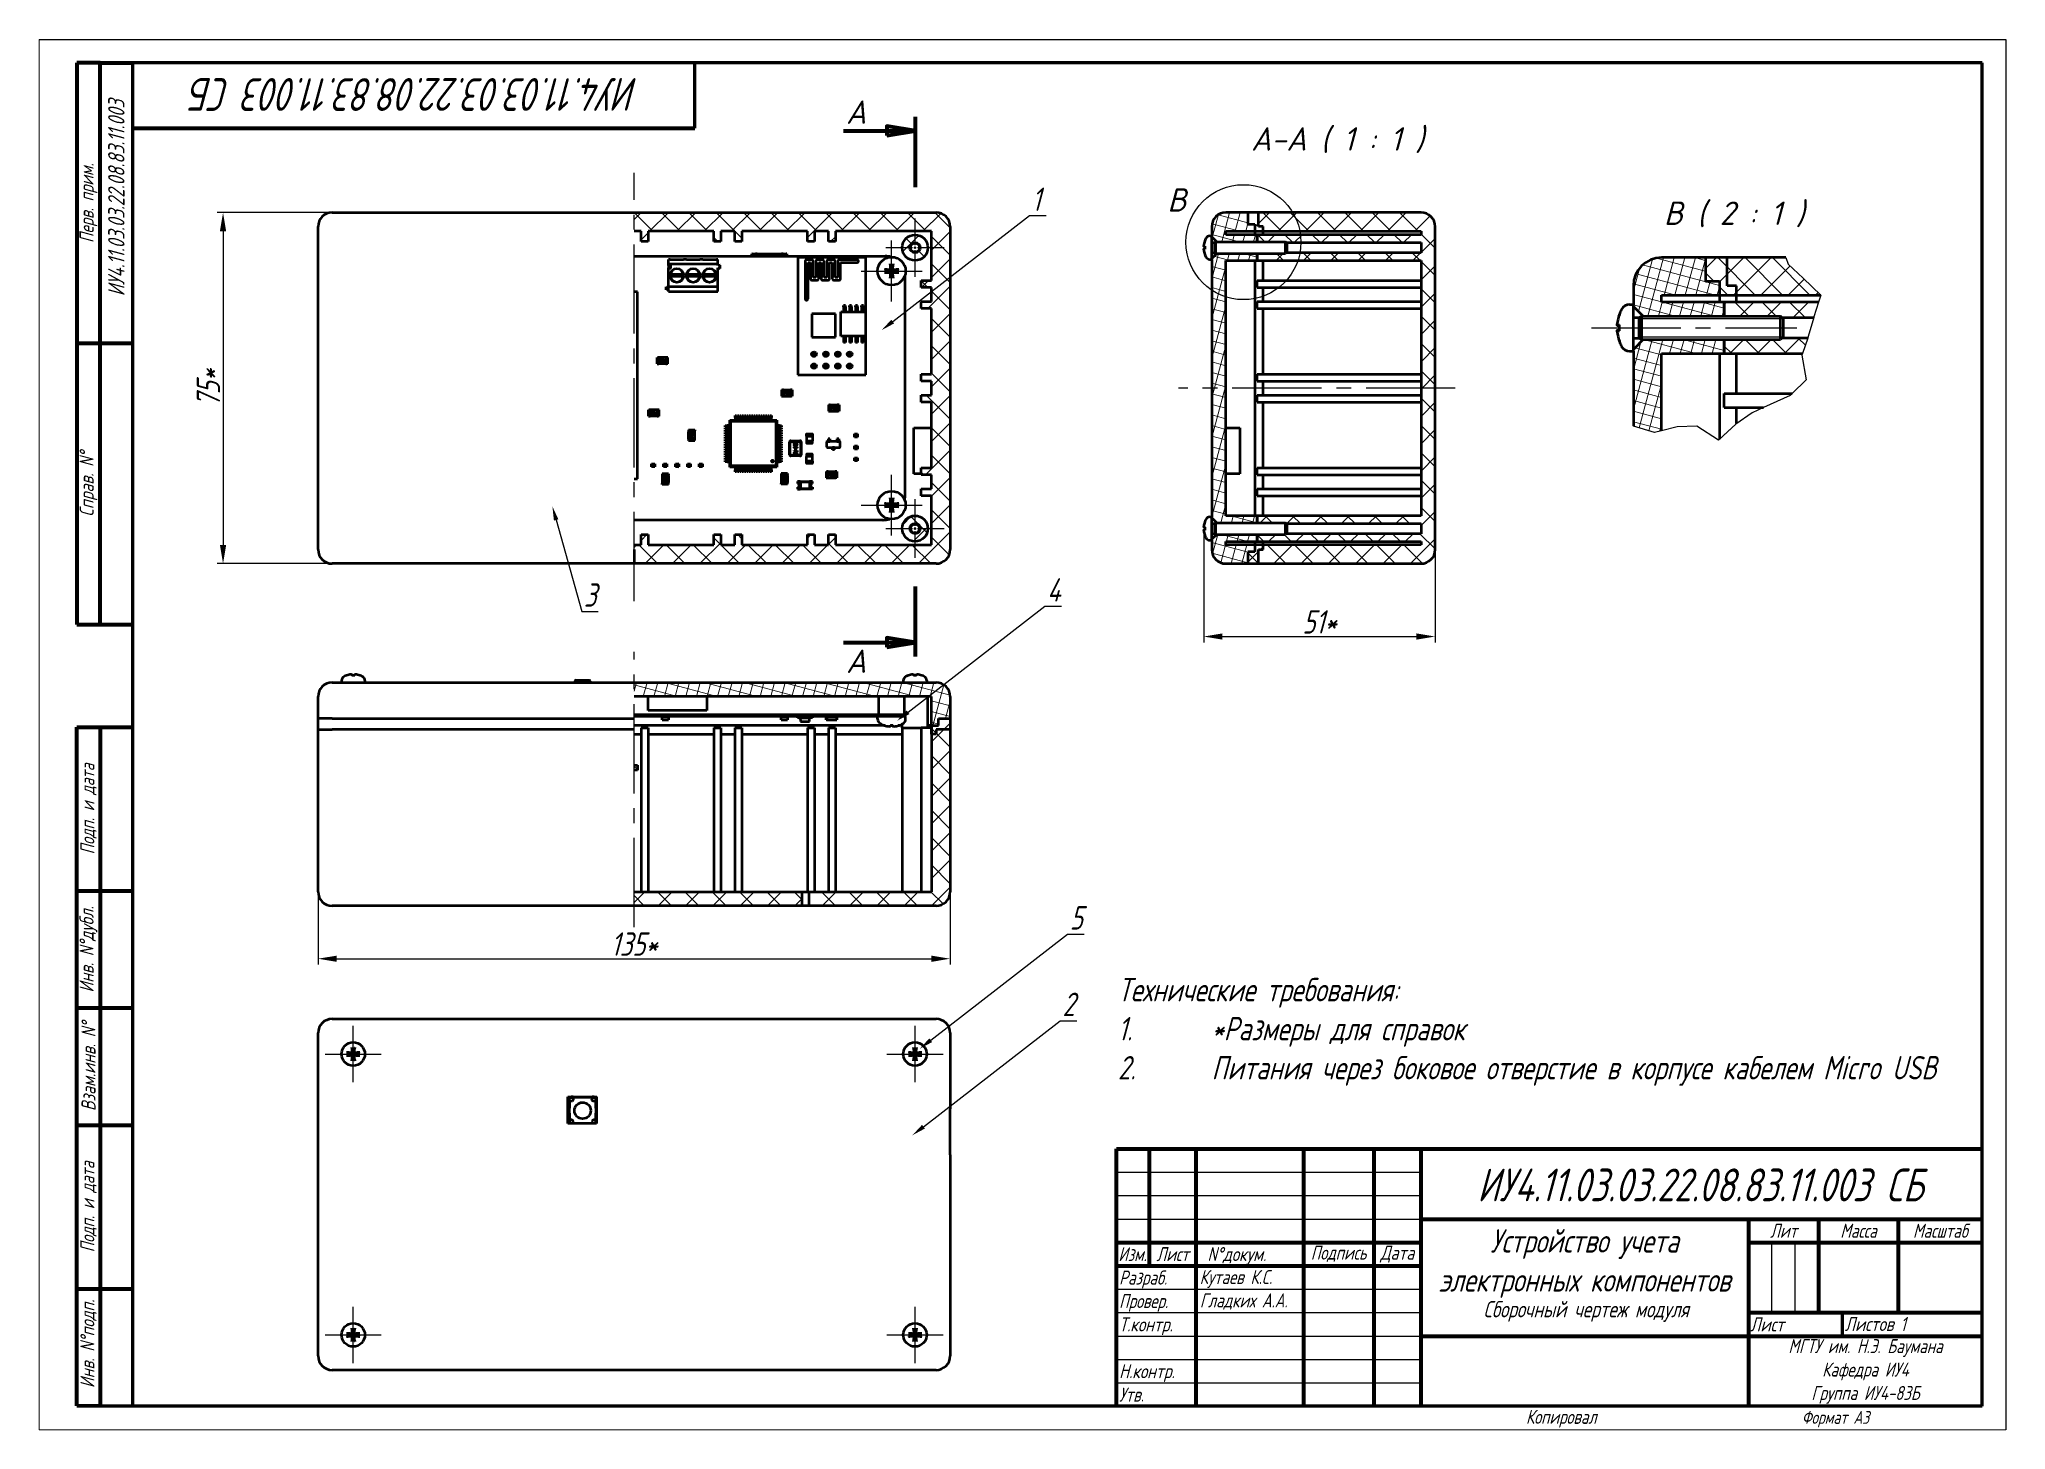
# Paper-space layout 'Лист1' of a CAD drawing. Header units: millimetres. Extents: x -1 to 419, y 0 to 297.
# The model-space entities are those that its viewports show. They can reach past a viewport. Long polylines and large blocks are cut down to what shows.
import ezdxf
from ezdxf import colors
from ezdxf.entities.mleader import LeaderData, LeaderLine
from ezdxf.math import Vec2, Vec3

# ---------------------------------------------------------------- set-up
doc = ezdxf.new("R2010")
doc.units = ezdxf.units.MM
doc.linetypes.add('CENTER2', pattern=[28.575, 19.05, -3.175, 3.175, -3.175])
doc.linetypes.add('CHAIN', pattern=[0.7087, 0.4724, -0.0591, 0.1181, -0.0591])
for name, color, linetype, lineweight in [('Format', 7, 'Continuous', 60), ('Tonk', 7, 'Continuous', 25), ('Видимый контур (ГОСТ)', 7, 'Continuous', 50), ('Граница выносного элемента (ГОСТ)', 7, 'Continuous', 25), ('Линия  разреза (ГОСТ)', 7, 'CHAIN', 70), ('Линия обрыва (ГОСТ)', 7, 'Continuous', 25), ('Обозначение (ГОСТ)', 7, 'Continuous', 25), ('Штриховка (ГОСТ)', 7, 'Continuous', 18)]:
    doc.layers.add(name, color=color, linetype=linetype, lineweight=lineweight)
doc.layers.add('KONTUR', color=7, linetype='Continuous')
doc.styles.get("Standard").update_dxf_attribs({"font": '', "width": 0.8, "oblique": 15})
doc.styles.add('Увеличенный текст (ГОСТ)', font='GOST Common Italic.ttf')
doc.styles.get('Standard').set_extended_font_data('GOST type B')
doc.dimstyles.new('ISO-25', dxfattribs={"dimtxt": 2.5, "dimasz": 2.5, "dimexe": 1.25, "dimexo": 0.625, "dimtad": 1, "dimtxsty": 'Standard', "dimcen": 2.5, "dimadec": 0, "dimazin": 0, "dimtfac": 1, "dimtmove": 0, "dimatfit": 3, "dimfxl": 1, "dimarcsym": 0})
pattern_1 = [(150.0002, (3000.2247, 1209.501), (-1.58749, -2.749637), [])]

psp = doc.layouts.new('Лист1')

msp = doc.modelspace()

# ---------------------------------------------------------------- texts
at = {"oblique": 15, "width": 0.8}
for s, height, p in [('Копировал', 3, (3321.384, 1210.032)), ('Формат А3', 2.75, (3380.313, 1210.032))]:
    msp.add_text(s, height=height, dxfattribs=at).set_placement(p)
at = {"attachment_point": 5}
for s, insert, char_height, width, rotation in [('{\\C0;ИУ4.11.03.03.22.08.83.11.003 СБ}', (3084.251, 1494.011), 7, 129.41394, 180), ('{\\C0;ИУ4.11.03.03.22.08.83.11.003}', (3020.295, 1471.887), 3.5, 129.41394, 90), ('Перв. прим.', (3014.349, 1470.782), 3, 60, 90), ('{\\fISOCPEUR|b0|i0|c204|p34;Справ}. N°', (3014.349, 1410.782), 3, 60, 90), ('Подп. и дата', (3014.349, 1341.363), 3, 35, 90), ('{\\fISOCPEUR|b0|i0|c204|p34;Инв}. N°{\\fISOCPEUR|b0|i0|c204|p34;дубл}.', (3014.349, 1311.363), 3, 25, 90), ('{\\fISOCPEUR|b0|i0|c204|p34;Взам}.{\\fISOCPEUR|b0|i0|c204|p34;инв}. N°', (3014.349, 1286.363), 3, 27.3602, 90), ('Подп. и дата', (3014.349, 1256.363), 3, 35, 90), ('{\\fISOCPEUR|b0|i0|c204|p34;Инв}. N°{\\fISOCPEUR|b0|i0|c204|p34;подп}.', (3014.349, 1227.11), 3, 26.6565, 90)]:
    msp.add_mtext(s, dxfattribs=dict(at, insert=insert, char_height=char_height, width=width, rotation=rotation))
for s, insert, char_height, width, attachment_point in [('{\\C0;ИУ4.11.03.03.22.08.83.11.003 СБ}', (3358.614, 1261.067), 7, 129.41394, 5), ('\\pxqc;Устройство учета электронных компонентов', (3333.901, 1244.266), 5, 70, 5), ('Лит', (3376.401, 1251.282), 3, 15, 5), ('Масса', (3392.401, 1251.282), 3, 17, 5), ('Масштаб', (3409.901, 1251.282), 3, 18, 5), ('Изм.', (3237.349, 1246.282), 3, 7, 5), ('Лист', (3245.901, 1246.282), 3, 10, 5), ('N°{\\fISOCPEUR|b0|i0|c204|p34;докум}.', (3253.36, 1247.801), 3, 22.4183, 1), ('Подпись', (3281.376, 1246.368), 3, 15, 5), ('{\\fISOCPEUR|b0|i0|c204|p34;Дата}', (3293.901, 1246.282), 3, 10, 5), ('Разраб.', (3234.483, 1242.779), 3, 17, 1), ('Провер.', (3234.483, 1237.779), 3, 17, 1), ('{\\fISOCPEUR|b0|i0|c204|p34;Т}.{\\fISOCPEUR|b0|i0|c204|p34;контр}.', (3234.483, 1232.779), 3, 17, 1), ('{\\fISOCPEUR|b0|i0|c204|p34;Лист } ', (3369.278, 1231.282), 3, 20, 4), ('{\\fISOCPEUR|b0|i0|c204|p34;Листов} 1', (3389.483, 1232.861), 3, 30, 1), ('{\\fISOCPEUR|b0|i0|c204|p34;Н}.{\\fISOCPEUR|b0|i0|c204|p34;контр}.', (3234.483, 1222.779), 3, 19.4235, 1), ('Утв.', (3234.483, 1217.779), 3, 17, 1)]:
    msp.add_mtext(s, dxfattribs=dict(insert=insert, char_height=char_height, width=width, attachment_point=attachment_point))
at = {"attachment_point": 1}
for s, width, heights, insert, char_height in [('Кутаев К.С.', 23, [0], (3251.696, 1242.896), 3), ('Гладких А.А.', 29.22179, [8], (3251.734, 1237.907), 3), ('\\pxqc;Сборочный чертеж модуля', 69.61922, [11.583], (3299.419, 1236.275), 3.5), ('\\pxqc;МГТУ им. Н.Э. Баумана\\PКафедра ИУ4\\PГруппа ИУ4-83Б', 50, [0], (3368.901, 1228.133), 3)]:
    msp.add_mtext_dynamic_manual_height_columns(s, width=width, gutter_width=12.5, heights=heights, dxfattribs=dict(at, insert=insert, char_height=char_height))
at = {"layer": 'Tonk', "insert": (3234.231, 1305.275), "char_height": 5, "attachment_point": 1}
msp.add_mtext_dynamic_manual_height_columns('\\A1;Технические требования:\\P1.^I*Размеры для справок\\P2.^IПитания через боковое отверстие в корпусе кабелем Micro USB', width=180.38953, gutter_width=20, heights=[224.592], dxfattribs=at)
at = {"layer": 'Линия  разреза (ГОСТ)', "char_height": 5, "attachment_point": 7, "style": 'Увеличенный текст (ГОСТ)'}
for insert in [(3176.167, 1487.727), (3176.167, 1370.43)]:
    msp.add_mtext('A', dxfattribs=dict(at, insert=insert))
at = {"layer": 'Обозначение (ГОСТ)', "char_height": 5, "attachment_point": 7, "style": 'Увеличенный текст (ГОСТ)'}
for s, insert in [('A-A ( 1 : 1 )', (3262.675, 1481.515)), ('B ( 2 : 1 )', (3350.842, 1465.645))]:
    msp.add_mtext(s, dxfattribs=dict(at, insert=insert))

# ---------------------------------------------------------------- blocks, each defined once
blk = doc.blocks.new('2dDetail0')
at = {"layer": 'Граница выносного элемента (ГОСТ)'}
blk.add_circle((241.36, 244.42), 12.28, dxfattribs=at)
at = {"layer": 'Граница выносного элемента (ГОСТ)', "insert": (225.1, 250.94), "char_height": 5, "attachment_point": 7, "style": 'Увеличенный текст (ГОСТ)'}
blk.add_mtext('B', dxfattribs=at)
blk = doc.blocks.new('*D19')
at = {"layer": 'Tonk', "color": 0, "lineweight": -2, "transparency": 16777216}
for p, q in [((3065.77, 1468.78), (3041.84, 1468.78)), ((3043.09, 1464.78), (3043.09, 1397.78)), ((3065.77, 1393.78), (3041.84, 1393.78))]:
    blk.add_line(p, q, dxfattribs=at)
at = {"layer": 'Tonk', "color": 0, "transparency": 16777216}
for points in [[(3042.42, 1464.78), (3043.76, 1464.78), (3043.09, 1468.78)], [(3042.42, 1397.78), (3043.76, 1397.78), (3043.09, 1393.78)]]:
    blk.add_solid(points, dxfattribs=at)
at = {"layer": 'Tonk', "color": 0, "transparency": 16777216, "insert": (3039.96, 1431.28), "char_height": 2.5, "attachment_point": 5, "rotation": 90}
blk.add_mtext('{\\H2x;75*}', dxfattribs=at)
blk = doc.blocks.new('*D21')
at = {"layer": 'Tonk', "color": 0, "lineweight": -2, "transparency": 16777216}
for p, q in [((3063.39, 1323.07), (3063.39, 1308.14)), ((3198.39, 1323.07), (3198.39, 1308.14)), ((3067.39, 1309.39), (3194.39, 1309.39))]:
    blk.add_line(p, q, dxfattribs=at)
at = {"layer": 'Tonk', "color": 0, "transparency": 16777216}
for points in [[(3067.39, 1310.05), (3067.39, 1308.72), (3063.39, 1309.39)], [(3194.39, 1310.05), (3194.39, 1308.72), (3198.39, 1309.39)]]:
    blk.add_solid(points, dxfattribs=at)
at = {"layer": 'Tonk', "color": 0, "transparency": 16777216, "insert": (3130.89, 1312.52), "char_height": 2.5, "attachment_point": 5}
blk.add_mtext('{\\H2x;135*}', dxfattribs=at)
blk = doc.blocks.new('*D22')
at = {"layer": 'Tonk', "color": 0, "lineweight": -2, "transparency": 16777216}
for p, q in [((3252.56, 1400.4), (3252.56, 1376.96)), ((3301.98, 1400.4), (3301.98, 1376.96)), ((3256.56, 1378.21), (3297.98, 1378.21))]:
    blk.add_line(p, q, dxfattribs=at)
at = {"layer": 'Tonk', "color": 0, "transparency": 16777216}
for points in [[(3256.56, 1378.88), (3256.56, 1377.55), (3252.56, 1378.21)], [(3297.98, 1378.88), (3297.98, 1377.55), (3301.98, 1378.21)]]:
    blk.add_solid(points, dxfattribs=at)
at = {"layer": 'Tonk', "color": 0, "transparency": 16777216, "insert": (3277.27, 1381.34), "char_height": 2.5, "attachment_point": 5}
blk.add_mtext('{\\H2x;51*}', dxfattribs=at)
blk = doc.blocks.new('*U23')
at = {"layer": 'Tonk', "color": 0, "linetype": 'CENTER2', "transparency": 16777216}
for p, q in [((0, 0.55), (0, 6.25)), ((-6.25, 0), (-0.55, 0)), ((0.55, 0), (6.25, 0)), ((0, -6.25), (0, -0.55))]:
    blk.add_line(p, q, dxfattribs=at)
at = {"layer": 'Tonk', "color": 0, "linetype": 'Continuous', "transparency": 16777216}
for p, q in [((-0.275, 0), (0.275, 0)), ((0, -0.275), (0, 0.275))]:
    blk.add_line(p, q, dxfattribs=at)
blk = doc.blocks.new('*U24')
at = {"layer": 'Tonk', "color": 0, "linetype": 'CENTER2', "transparency": 16777216}
for p, q in [((0, 0.55), (0, 6.25)), ((-6.25, 0), (-0.55, 0)), ((0.55, 0), (6.25, 0)), ((0, -6.25), (0, -0.55))]:
    blk.add_line(p, q, dxfattribs=at)
at = {"layer": 'Tonk', "color": 0, "linetype": 'Continuous', "transparency": 16777216}
for p, q in [((-0.275, 0), (0.275, 0)), ((0, -0.275), (0, 0.275))]:
    blk.add_line(p, q, dxfattribs=at)
blk = doc.blocks.new('*U25')
at = {"layer": 'Tonk', "color": 0, "linetype": 'CENTER2', "transparency": 16777216}
for p, q in [((0, 0.5), (0, 6)), ((-6, 0), (-0.5, 0)), ((0.5, 0), (6, 0)), ((0, -6), (0, -0.5))]:
    blk.add_line(p, q, dxfattribs=at)
at = {"layer": 'Tonk', "color": 0, "linetype": 'Continuous', "transparency": 16777216}
for p, q in [((-0.25, 0), (0.25, 0)), ((0, -0.25), (0, 0.25))]:
    blk.add_line(p, q, dxfattribs=at)
blk = doc.blocks.new('*U26')
at = {"layer": 'Tonk', "color": 0, "linetype": 'CENTER2', "transparency": 16777216}
for p, q in [((0, 0.5), (0, 6)), ((-6, 0), (-0.5, 0)), ((0.5, 0), (6, 0)), ((0, -6), (0, -0.5))]:
    blk.add_line(p, q, dxfattribs=at)
at = {"layer": 'Tonk', "color": 0, "linetype": 'Continuous', "transparency": 16777216}
for p, q in [((-0.25, 0), (0.25, 0)), ((0, -0.25), (0, 0.25))]:
    blk.add_line(p, q, dxfattribs=at)
blk = doc.blocks.new('*U27')
at = {"layer": 'Tonk', "color": 0, "linetype": 'CENTER2', "transparency": 16777216}
for p, q in [((0, 0.5), (0, 6)), ((-6, 0), (-0.5, 0)), ((0.5, 0), (6, 0)), ((0, -6), (0, -0.5))]:
    blk.add_line(p, q, dxfattribs=at)
at = {"layer": 'Tonk', "color": 0, "linetype": 'Continuous', "transparency": 16777216}
for p, q in [((-0.25, 0), (0.25, 0)), ((0, -0.25), (0, 0.25))]:
    blk.add_line(p, q, dxfattribs=at)
blk = doc.blocks.new('*U28')
at = {"layer": 'Tonk', "color": 0, "linetype": 'CENTER2', "transparency": 16777216}
for p, q in [((0, 0.5), (0, 6)), ((-6, 0), (-0.5, 0)), ((0.5, 0), (6, 0)), ((0, -6), (0, -0.5))]:
    blk.add_line(p, q, dxfattribs=at)
at = {"layer": 'Tonk', "color": 0, "linetype": 'Continuous', "transparency": 16777216}
for p, q in [((-0.25, 0), (0.25, 0)), ((0, -0.25), (0, 0.25))]:
    blk.add_line(p, q, dxfattribs=at)
blk = doc.blocks.new('*U29')
at = {"layer": 'Tonk', "color": 0, "linetype": 'CENTER2', "transparency": 16777216}
for p, q in [((0, 0.6), (0, 6.5)), ((-6.5, 0), (-0.6, 0)), ((0.6, 0), (6.5, 0)), ((0, -6.5), (0, -0.6))]:
    blk.add_line(p, q, dxfattribs=at)
at = {"layer": 'Tonk', "color": 0, "linetype": 'Continuous', "transparency": 16777216}
for p, q in [((-0.3, 0), (0.3, 0)), ((0, -0.3), (0, 0.3))]:
    blk.add_line(p, q, dxfattribs=at)
blk = doc.blocks.new('*U30')
at = {"layer": 'Tonk', "color": 0, "linetype": 'CENTER2', "transparency": 16777216}
for p, q in [((0, 0.6), (0, 6.5)), ((-6.5, 0), (-0.6, 0)), ((0.6, 0), (6.5, 0)), ((0, -6.5), (0, -0.6))]:
    blk.add_line(p, q, dxfattribs=at)
at = {"layer": 'Tonk', "color": 0, "linetype": 'Continuous', "transparency": 16777216}
for p, q in [((-0.3, 0), (0.3, 0)), ((0, -0.3), (0, 0.3))]:
    blk.add_line(p, q, dxfattribs=at)
blk = doc.blocks.new('*U32')
at = {"layer": 'Tonk', "color": 0, "linetype": 'CENTER2', "transparency": 16777216}
blk.add_line((0, -45.51), (0, 46), dxfattribs=at)
blk = doc.blocks.new('*U33')
at = {"layer": 'Tonk', "color": 0, "linetype": 'CENTER2', "transparency": 16777216}
blk.add_line((0, -26.05), (0, 32.74), dxfattribs=at)
blk = doc.blocks.new('*U34')
at = {"layer": 'Tonk', "color": 0, "linetype": 'CENTER2', "transparency": 16777216}
blk.add_line((25.81, 0), (-33.33, 0), dxfattribs=at)
blk = doc.blocks.new('*U35')
at = {"layer": 'Tonk', "color": 0, "linetype": 'CENTER2', "transparency": 16777216}
blk.add_line((-25.55, 0), (18.32, 0), dxfattribs=at)

# ---------------------------------------------------------------- dimensions: what is measured, and where the dimension line sits
at = {"layer": 'Tonk'}
dim = msp.add_linear_dim(base=(3043.089, 1393.782), p1=(3066.392, 1468.782), p2=(3066.392, 1393.782), angle=90, text='{\\H2x;<>*}', dimstyle='ISO-25', override={"dimasz": 4}, dxfattribs=at)
dim.commit()
dim.dimension.update_dxf_attribs({"geometry": '*D19', "text_midpoint": (3039.964, 1431.282)})
for base, p1, p2, text, picture, middle in [((3301.978, 1378.214), (3252.556, 1401.024), (3301.978, 1401.024), '{\\H2x;51*}', '*D22', (3277.267, 1381.339)), ((3198.392, 1309.388), (3063.392, 1323.69), (3198.392, 1323.69), '{\\H2x;<>*}', '*D21', (3130.892, 1312.517))]:
    dim = msp.add_linear_dim(base=base, p1=p1, p2=p2, text=text, dimstyle='ISO-25', override={"dimasz": 4}, dxfattribs=at)
    dim.commit()
    dim.dimension.update_dxf_attribs({"geometry": picture, "text_midpoint": middle})

# ---------------------------------------------------------------- hatches: boundary and pattern name
at = {"layer": 'Штриховка (ГОСТ)'}
h = msp.add_hatch(dxfattribs=at)
h.set_pattern_fill('ANSI37', color=256, scale=1.3, style=0)
edge = h.paths.add_edge_path()
edge.add_line((3130.892, 1396.782), (3130.892, 1393.782))
edge.add_line((3130.892, 1393.782), (3195.392, 1393.782))
edge.add_ellipse((3195.392, 1396.782), major_axis=(0, -3), ratio=1, start_angle=0, end_angle=90)
edge.add_line((3198.392, 1396.782), (3198.392, 1465.782))
edge.add_ellipse((3195.392, 1465.782), major_axis=(3, 0), ratio=1, start_angle=0, end_angle=90)
edge.add_line((3195.392, 1468.782), (3130.892, 1468.782))
edge.add_line((3130.892, 1468.782), (3130.892, 1465.782))
edge.add_line((3130.892, 1465.782), (3130.892, 1464.782))
edge.add_line((3130.892, 1464.782), (3132.392, 1464.782))
edge.add_line((3132.392, 1464.782), (3132.392, 1462.582))
edge.add_line((3132.392, 1462.582), (3133.892, 1462.582))
edge.add_line((3133.892, 1462.582), (3133.892, 1464.782))
edge.add_line((3133.892, 1464.782), (3147.892, 1464.782))
edge.add_line((3147.892, 1464.782), (3147.892, 1462.582))
edge.add_line((3147.892, 1462.582), (3149.392, 1462.582))
edge.add_line((3149.392, 1462.582), (3149.392, 1464.782))
edge.add_line((3149.392, 1464.782), (3152.392, 1464.782))
edge.add_line((3152.392, 1464.782), (3152.392, 1462.582))
edge.add_line((3152.392, 1462.582), (3153.892, 1462.582))
edge.add_line((3153.892, 1462.582), (3153.892, 1464.782))
edge.add_line((3153.892, 1464.782), (3167.892, 1464.782))
edge.add_line((3167.892, 1464.782), (3167.892, 1462.582))
edge.add_line((3167.892, 1462.582), (3169.392, 1462.582))
edge.add_line((3169.392, 1462.582), (3169.392, 1464.782))
edge.add_line((3169.392, 1464.782), (3172.392, 1464.782))
edge.add_line((3172.392, 1464.782), (3172.392, 1462.582))
edge.add_line((3172.392, 1462.582), (3173.892, 1462.582))
edge.add_line((3173.892, 1462.582), (3173.892, 1464.782))
edge.add_line((3173.892, 1464.782), (3194.392, 1464.782))
edge.add_line((3194.392, 1464.782), (3194.392, 1454.282))
edge.add_line((3194.392, 1454.282), (3192.192, 1454.282))
edge.add_line((3192.192, 1454.282), (3192.192, 1452.782))
edge.add_line((3192.192, 1452.782), (3194.392, 1452.782))
edge.add_line((3194.392, 1452.782), (3194.392, 1449.782))
edge.add_line((3194.392, 1449.782), (3192.192, 1449.782))
edge.add_line((3192.192, 1449.782), (3192.192, 1448.282))
edge.add_line((3192.192, 1448.282), (3194.392, 1448.282))
edge.add_line((3194.392, 1448.282), (3194.392, 1434.282))
edge.add_line((3194.392, 1434.282), (3192.192, 1434.282))
edge.add_line((3192.192, 1434.282), (3192.192, 1432.782))
edge.add_line((3192.192, 1432.782), (3194.392, 1432.782))
edge.add_line((3194.392, 1432.782), (3194.392, 1429.782))
edge.add_line((3194.392, 1429.782), (3192.192, 1429.782))
edge.add_line((3192.192, 1429.782), (3192.192, 1428.282))
edge.add_line((3192.192, 1428.282), (3194.392, 1428.282))
edge.add_line((3194.392, 1428.282), (3194.392, 1414.282))
edge.add_line((3194.392, 1414.282), (3192.192, 1414.282))
edge.add_line((3192.192, 1414.282), (3192.192, 1412.782))
edge.add_line((3192.192, 1412.782), (3194.392, 1412.782))
edge.add_line((3194.392, 1412.782), (3194.392, 1409.782))
edge.add_line((3194.392, 1409.782), (3192.192, 1409.782))
edge.add_line((3192.192, 1409.782), (3192.192, 1408.282))
edge.add_line((3192.192, 1408.282), (3194.392, 1408.282))
edge.add_line((3194.392, 1408.282), (3194.392, 1397.782))
edge.add_line((3194.392, 1397.782), (3173.892, 1397.782))
edge.add_line((3173.892, 1397.782), (3173.892, 1399.982))
edge.add_line((3173.892, 1399.982), (3172.392, 1399.982))
edge.add_line((3172.392, 1399.982), (3172.392, 1397.782))
edge.add_line((3172.392, 1397.782), (3169.392, 1397.782))
edge.add_line((3169.392, 1397.782), (3169.392, 1399.982))
edge.add_line((3169.392, 1399.982), (3167.892, 1399.982))
edge.add_line((3167.892, 1399.982), (3167.892, 1397.782))
edge.add_line((3167.892, 1397.782), (3153.892, 1397.782))
edge.add_line((3153.892, 1397.782), (3153.892, 1399.982))
edge.add_line((3153.892, 1399.982), (3152.392, 1399.982))
edge.add_line((3152.392, 1399.982), (3152.392, 1397.782))
edge.add_line((3152.392, 1397.782), (3149.392, 1397.782))
edge.add_line((3149.392, 1397.782), (3149.392, 1399.982))
edge.add_line((3149.392, 1399.982), (3147.892, 1399.982))
edge.add_line((3147.892, 1399.982), (3147.892, 1397.782))
edge.add_line((3147.892, 1397.782), (3133.892, 1397.782))
edge.add_line((3133.892, 1397.782), (3133.892, 1399.982))
edge.add_line((3133.892, 1399.982), (3132.392, 1399.982))
edge.add_line((3132.392, 1399.982), (3132.392, 1397.782))
edge.add_line((3132.392, 1397.782), (3130.892, 1397.782))
edge.add_line((3130.892, 1397.782), (3130.892, 1396.782))
edge = h.paths.add_edge_path()
edge.add_ellipse((3190.892, 1401.282), major_axis=(0, 2.75), ratio=1, start_angle=0, end_angle=360)
edge = h.paths.add_edge_path(flags=0)
edge.add_ellipse((3190.892, 1401.282), major_axis=(0, 1.1), ratio=1, start_angle=0, end_angle=360)
edge = h.paths.add_edge_path()
edge.add_ellipse((3190.892, 1461.282), major_axis=(0, 2.75), ratio=1, start_angle=0, end_angle=360)
edge = h.paths.add_edge_path(flags=0)
edge.add_ellipse((3190.892, 1461.282), major_axis=(0, 1.1), ratio=1, start_angle=0, end_angle=360)
h = msp.add_hatch(dxfattribs=at)
h.set_pattern_fill('ANSI37', color=256, scale=0.69, angle=120, style=0)
edge = h.paths.add_edge_path()
edge.add_ellipse((3257.278, 1396.782), major_axis=(0, 3), ratio=1, start_angle=90, end_angle=180, ccw=False)
edge.add_line((3254.278, 1396.782), (3254.278, 1398.782))
edge.add_line((3254.278, 1398.782), (3254.278, 1398.982))
edge.add_line((3254.278, 1398.982), (3255.328, 1400.032))
edge.add_line((3255.328, 1400.032), (3263.978, 1400.032))
edge.add_line((3263.978, 1400.032), (3263.978, 1398.532))
edge.add_line((3263.978, 1398.532), (3257.278, 1398.532))
edge.add_line((3257.278, 1398.532), (3257.278, 1397.782))
edge.add_line((3257.278, 1397.782), (3263.489, 1397.782))
edge.add_line((3263.489, 1397.782), (3263.489, 1396.247))
edge.add_line((3263.489, 1396.247), (3261.968, 1396.247))
edge.add_line((3261.968, 1396.247), (3261.968, 1393.782))
edge.add_line((3261.968, 1393.782), (3257.278, 1393.782))
edge = h.paths.add_edge_path()
edge.add_ellipse((3257.278, 1465.782), major_axis=(3, 0), ratio=1, start_angle=90, end_angle=180, ccw=False)
edge.add_line((3257.278, 1468.782), (3261.993, 1468.782))
edge.add_line((3261.993, 1468.782), (3261.993, 1466.287))
edge.add_line((3261.993, 1466.287), (3263.464, 1466.287))
edge.add_line((3263.464, 1466.287), (3263.464, 1464.782))
edge.add_line((3263.464, 1464.782), (3257.278, 1464.782))
edge.add_line((3257.278, 1464.782), (3257.278, 1464.032))
edge.add_line((3257.278, 1464.032), (3263.978, 1464.032))
edge.add_line((3263.978, 1464.032), (3263.978, 1462.532))
edge.add_line((3263.978, 1462.532), (3255.328, 1462.532))
edge.add_line((3255.328, 1462.532), (3254.278, 1463.582))
edge.add_line((3254.278, 1463.582), (3254.278, 1463.782))
edge.add_line((3254.278, 1463.782), (3254.278, 1465.782))
h.paths.add_polyline_path([(3254.278, 1403.582), (3254.278, 1403.782), (3254.278, 1458.782), (3254.278, 1458.982), (3255.328, 1460.032), (3263.978, 1460.032), (3263.978, 1458.532), (3257.278, 1458.532), (3257.278, 1422.782), (3257.278, 1422.782), (3257.278, 1412.982), (3257.278, 1412.982), (3257.278, 1404.032), (3263.978, 1404.032), (3263.978, 1402.532), (3255.328, 1402.532)])
h = msp.add_hatch(dxfattribs=at)
h.set_pattern_fill('ANSI37', color=256, scale=1.3, style=0)
edge = h.paths.add_edge_path()
edge.add_line((3301.978, 1396.782), (3301.978, 1465.782))
edge.add_ellipse((3298.978, 1465.782), major_axis=(0, 3), ratio=1, start_angle=270, end_angle=360)
edge.add_line((3298.978, 1468.782), (3261.978, 1468.782))
edge.add_line((3261.978, 1468.782), (3261.978, 1466.282))
edge.add_line((3261.978, 1466.282), (3263.478, 1466.282))
edge.add_line((3263.478, 1466.282), (3263.478, 1464.782))
edge.add_line((3263.478, 1464.782), (3298.978, 1464.782))
edge.add_line((3298.978, 1464.782), (3298.978, 1464.032))
edge.add_line((3298.978, 1464.032), (3263.978, 1464.032))
edge.add_line((3263.978, 1464.032), (3263.978, 1462.532))
edge.add_line((3263.978, 1462.532), (3270.002, 1462.532))
edge.add_line((3270.002, 1462.532), (3270.152, 1462.382))
edge.add_line((3270.152, 1462.382), (3298.978, 1462.382))
edge.add_line((3298.978, 1462.382), (3298.978, 1460.182))
edge.add_line((3298.978, 1460.182), (3270.152, 1460.182))
edge.add_line((3270.152, 1460.182), (3270.002, 1460.032))
edge.add_line((3270.002, 1460.032), (3263.978, 1460.032))
edge.add_line((3263.978, 1460.032), (3263.978, 1458.532))
edge.add_line((3263.978, 1458.532), (3298.978, 1458.532))
edge.add_line((3298.978, 1458.532), (3298.978, 1404.032))
edge.add_line((3298.978, 1404.032), (3263.978, 1404.032))
edge.add_line((3263.978, 1404.032), (3263.978, 1402.532))
edge.add_line((3263.978, 1402.532), (3270.002, 1402.532))
edge.add_line((3270.002, 1402.532), (3270.152, 1402.382))
edge.add_line((3270.152, 1402.382), (3298.978, 1402.382))
edge.add_line((3298.978, 1402.382), (3298.978, 1400.182))
edge.add_line((3298.978, 1400.182), (3270.152, 1400.182))
edge.add_line((3270.152, 1400.182), (3270.002, 1400.032))
edge.add_line((3270.002, 1400.032), (3263.978, 1400.032))
edge.add_line((3263.978, 1400.032), (3263.978, 1398.532))
edge.add_line((3263.978, 1398.532), (3298.978, 1398.532))
edge.add_line((3298.978, 1398.532), (3298.978, 1397.782))
edge.add_line((3298.978, 1397.782), (3263.478, 1397.782))
edge.add_line((3263.478, 1397.782), (3263.478, 1396.282))
edge.add_line((3263.478, 1396.282), (3261.978, 1396.282))
edge.add_line((3261.978, 1396.282), (3261.978, 1393.782))
edge.add_line((3261.978, 1393.782), (3298.978, 1393.782))
edge.add_ellipse((3298.978, 1396.782), major_axis=(3, 0), ratio=1, start_angle=270, end_angle=360)
h = msp.add_hatch(dxfattribs=at)
h.set_pattern_fill('ANSI37', color=256, scale=0.69, angle=120, style=0)
edge = h.paths.add_edge_path()
edge.add_ellipse((3350.327, 1453.145), major_axis=(0, -6), ratio=1, start_angle=180, end_angle=270, ccw=False)
edge.add_line((3350.327, 1459.145), (3359.683, 1459.145))
edge.add_line((3359.683, 1459.145), (3359.683, 1454.134))
edge.add_line((3359.683, 1454.134), (3362.718, 1454.134))
edge.add_line((3362.718, 1454.134), (3362.718, 1451.145))
edge.add_line((3362.718, 1451.145), (3350.327, 1451.145))
edge.add_line((3350.327, 1451.145), (3350.327, 1449.645))
edge.add_line((3350.327, 1449.645), (3363.727, 1449.645))
edge.add_line((3363.727, 1449.645), (3363.727, 1446.645))
edge.add_line((3363.727, 1446.645), (3346.427, 1446.645))
edge.add_line((3346.427, 1446.645), (3344.327, 1448.745))
edge.add_line((3344.327, 1448.745), (3344.327, 1449.145))
edge.add_line((3344.327, 1449.145), (3344.327, 1453.145))
h.paths.add_polyline_path([(3344.327, 1439.145), (3344.327, 1439.545), (3346.427, 1441.645), (3363.727, 1441.645), (3363.727, 1438.645), (3350.327, 1438.645), (3350.327, 1422.151), (3348.853, 1421.778), (3344.352, 1423.119), (3344.327, 1423.187)])
h = msp.add_hatch(dxfattribs=at)
h.set_pattern_fill('ANSI37', color=256, scale=1.3, style=0)
h.paths.add_polyline_path([(3363.727, 1438.645), (3380.45, 1438.645), (3381.578, 1441.945), (3376.075, 1441.945), (3375.775, 1441.645), (3363.727, 1441.645)])
h.paths.add_polyline_path([(3383.87, 1449.645), (3363.727, 1449.645), (3363.727, 1446.645), (3375.775, 1446.645), (3376.075, 1446.345), (3382.851, 1446.345), (3382.895, 1446.497)])
h.paths.add_polyline_path([(3376.895, 1459.145), (3377.364, 1457.764), (3380.579, 1454.77), (3384.342, 1451.168), (3384.334, 1451.145), (3362.727, 1451.145), (3362.727, 1454.145), (3359.727, 1454.145), (3359.727, 1459.145)])
h = msp.add_hatch(dxfattribs=at)
h.set_pattern_fill('ANSI37', color=256, scale=0.69, angle=120, style=0)
edge = h.paths.add_edge_path()
edge.add_ellipse((3195.392, 1365.39), major_axis=(3, 0), ratio=1, start_angle=0, end_angle=90)
edge.add_line((3195.392, 1368.39), (3130.892, 1368.39))
edge.add_line((3130.892, 1368.39), (3130.892, 1365.39))
edge.add_line((3130.892, 1365.39), (3194.392, 1365.39))
edge.add_line((3194.392, 1365.39), (3194.392, 1359.151))
edge.add_line((3194.392, 1359.151), (3195.902, 1359.151))
edge.add_line((3195.902, 1359.151), (3195.902, 1360.712))
edge.add_line((3195.902, 1360.712), (3198.392, 1360.712))
edge.add_line((3198.392, 1360.712), (3198.392, 1365.39))
h = msp.add_hatch(dxfattribs=at)
h.set_pattern_fill('ANSI31', color=256, scale=25.4, angle=14.99998, style=0)
h.set_pattern_definition([(60, (3000.2247, 1209.501), (-2.74963, 1.5875), [])])
h.paths.add_polyline_path([(3188.717, 1361.59), (3188.717, 1361.152), (3174.21, 1361.152), (3173.81, 1361.152), (3172.31, 1361.152), (3171.91, 1361.152), (3163.64, 1361.152), (3162.29, 1361.152), (3138.24, 1361.152), (3136.89, 1361.152), (3130.892, 1361.152), (3130.892, 1361.59)])
h = msp.add_hatch(dxfattribs=at)
h.set_pattern_fill('ANSI31', color=256, scale=25.4, angle=105.00025, style=0)
h.set_pattern_definition(pattern_1)
h.paths.add_polyline_path([(3162.29, 1360.452), (3162.29, 1361.102), (3163.64, 1361.102), (3163.64, 1360.452), (3163.49, 1360.452), (3162.44, 1360.452)])
h = msp.add_hatch(dxfattribs=at)
h.set_pattern_fill('ANSI31', color=256, scale=25.4, angle=90.00021, style=0)
h.set_pattern_definition([(135.0002, (3000.2247, 1209.501), (-2.245056, -2.245072), [])])
h.paths.add_polyline_path([(3171.96, 1360.452), (3171.96, 1361.102), (3172.31, 1361.102), (3173.81, 1361.102), (3174.16, 1361.102), (3174.16, 1360.452), (3173.81, 1360.452), (3172.31, 1360.452)])
h = msp.add_hatch(dxfattribs=at)
h.set_pattern_fill('ANSI37', color=256, scale=1.3, style=0)
edge = h.paths.add_edge_path()
edge.add_line((3195.892, 1360.69), (3198.392, 1360.69))
edge.add_line((3198.392, 1360.69), (3198.392, 1323.69))
edge.add_ellipse((3195.392, 1323.69), major_axis=(0, -3), ratio=1, start_angle=0, end_angle=90, ccw=False)
edge.add_line((3195.392, 1320.69), (3168.248, 1320.69))
edge.add_line((3168.248, 1320.69), (3168.248, 1323.69))
edge.add_line((3168.248, 1323.69), (3194.392, 1323.69))
edge.add_line((3194.392, 1323.69), (3194.392, 1359.19))
edge.add_line((3194.392, 1359.19), (3195.892, 1359.19))
edge.add_line((3195.892, 1359.19), (3195.892, 1360.69))
h.paths.add_polyline_path([(3130.892, 1323.69), (3166.722, 1323.69), (3166.722, 1320.69), (3130.892, 1320.69)])
h = msp.add_hatch(dxfattribs=at)
h.set_pattern_fill('ANSI31', color=256, scale=25.4, angle=-14.99998, style=0)
h.set_pattern_definition([(30, (3000.2247, 1209.501), (-1.5875, 2.74963), [])])
h.paths.add_polyline_path([(3172.802, 1360.392), (3172.766, 1360.392), (3172.766, 1360.402), (3172.678, 1360.402), (3172.678, 1360.392), (3172.5, 1360.392), (3172.5, 1360.402), (3172.31, 1360.402), (3172.31, 1360.452), (3173.81, 1360.452), (3173.81, 1360.402), (3173.652, 1360.402), (3173.652, 1360.392), (3173.617, 1360.392), (3173.617, 1360.402), (3173.418, 1360.402), (3173.418, 1360.392), (3173.382, 1360.392), (3173.382, 1360.402), (3173.272, 1360.402), (3173.272, 1360.392), (3173.145, 1360.392), (3173.145, 1360.402), (3173.037, 1360.402), (3173.037, 1360.392), (3173.001, 1360.392), (3173.001, 1360.402), (3172.802, 1360.402)])
h = msp.add_hatch(dxfattribs=at)
h.set_pattern_fill('ANSI31', color=256, scale=25.4, angle=105.00025, style=0)
h.set_pattern_definition(pattern_1)
h.paths.add_polyline_path([(3130.892, 1350.702), (3131.612, 1350.702), (3131.612, 1349.702), (3130.892, 1349.702)])

# ---------------------------------------------------------------- linework, layer by layer
msp.add_line((3368.849, 1213.782), (3368.849, 1213.782))
at = {"layer": 'Format', "lineweight": 70}
for p, q in [((3011.849, 1500.782), (3011.849, 1380.782)), ((3016.849, 1500.782), (3011.849, 1500.782)), ((3016.849, 1500.782), (3023.849, 1500.782)), ((3016.849, 1380.782), (3016.849, 1500.782)), ((3023.849, 1486.782), (3143.849, 1486.782)), ((3023.849, 1440.782), (3011.849, 1440.782)), ((3011.849, 1380.782), (3023.849, 1380.782)), ((3011.849, 1213.863), (3011.849, 1358.863)), ((3011.849, 1358.863), (3016.849, 1358.863)), ((3016.849, 1358.863), (3016.849, 1213.863)), ((3016.849, 1358.863), (3023.849, 1358.863)), ((3011.849, 1323.863), (3023.849, 1323.863)), ((3011.849, 1298.863), (3023.849, 1298.863)), ((3011.849, 1273.863), (3023.849, 1273.863)), ((3233.901, 1213.782), (3233.901, 1268.782)), ((3233.901, 1268.782), (3418.849, 1268.782)), ((3240.901, 1268.782), (3240.901, 1243.782)), ((3250.901, 1268.782), (3250.901, 1213.782)), ((3273.901, 1268.782), (3273.901, 1213.782)), ((3288.901, 1268.782), (3288.901, 1213.782)), ((3298.901, 1268.782), (3298.901, 1213.782)), ((3298.901, 1253.782), (3418.849, 1253.782)), ((3368.901, 1253.782), (3368.901, 1213.782)), ((3383.901, 1253.782), (3383.901, 1233.782)), ((3400.901, 1253.782), (3400.901, 1233.782)), ((3233.901, 1248.782), (3298.901, 1248.782)), ((3368.901, 1248.782), (3418.849, 1248.782)), ((3233.901, 1243.782), (3298.901, 1243.782)), ((3011.849, 1238.863), (3023.849, 1238.863)), ((3368.901, 1233.782), (3418.901, 1233.782)), ((3298.901, 1228.782), (3418.901, 1228.782))]:
    msp.add_line(p, q, dxfattribs=at)
at = {"layer": 'Format'}
for p, q in [((3023.849, 1253.782), (3023.849, 1500.782)), ((3418.849, 1500.782), (3023.849, 1500.782)), ((3143.849, 1486.782), (3143.849, 1500.782)), ((3418.849, 1213.782), (3418.849, 1500.782)), ((3023.849, 1213.782), (3023.849, 1253.782)), ((3388.901, 1233.782), (3388.901, 1228.782)), ((3016.849, 1213.863), (3011.849, 1213.863)), ((3418.849, 1213.782), (3011.849, 1213.782))]:
    msp.add_line(p, q, dxfattribs=at)
at = {"layer": 'KONTUR'}
for p, q in [((3003.849, 1208.782), (3003.849, 1505.782)), ((3003.849, 1505.782), (3423.849, 1505.782)), ((3423.849, 1505.782), (3423.849, 1208.782)), ((3423.849, 1208.782), (3003.849, 1208.782))]:
    msp.add_line(p, q, dxfattribs=at)
at = {"layer": 'Tonk'}
for p, q in [((3376.327, 1446.093), (3346.127, 1446.093)), ((3376.327, 1442.197), (3346.127, 1442.197)), ((3233.901, 1263.782), (3298.901, 1263.782)), ((3233.901, 1258.782), (3298.901, 1258.782)), ((3233.901, 1253.782), (3298.901, 1253.782)), ((3373.901, 1233.782), (3373.901, 1248.782)), ((3378.901, 1233.782), (3378.901, 1248.782)), ((3233.901, 1238.782), (3298.901, 1238.782)), ((3233.901, 1233.782), (3298.901, 1233.782)), ((3233.901, 1228.782), (3298.901, 1228.782)), ((3233.901, 1223.782), (3298.901, 1223.782)), ((3233.901, 1218.782), (3298.901, 1218.782))]:
    msp.add_line(p, q, dxfattribs=at)
at = {"layer": 'Видимый контур (ГОСТ)'}
for p, q in [((3066.392, 1468.782), (3130.892, 1468.782)), ((3130.892, 1468.782), (3195.392, 1468.782)), ((3264.278, 1468.782), (3257.278, 1468.782)), ((3298.978, 1468.782), (3261.978, 1468.782)), ((3261.978, 1468.782), (3261.978, 1466.282)), ((3261.978, 1466.282), (3263.478, 1466.282)), ((3263.478, 1466.282), (3263.478, 1464.782)), ((3264.278, 1465.782), (3264.278, 1468.782)), ((3063.392, 1396.782), (3063.392, 1465.782)), ((3132.392, 1464.782), (3130.892, 1464.782)), ((3132.392, 1462.582), (3132.392, 1464.782)), ((3133.892, 1462.582), (3132.392, 1462.582)), ((3133.892, 1464.782), (3133.892, 1462.582)), ((3147.892, 1464.782), (3133.892, 1464.782)), ((3147.892, 1462.582), (3147.892, 1464.782)), ((3149.392, 1462.582), (3147.892, 1462.582)), ((3149.392, 1464.782), (3149.392, 1462.582)), ((3152.392, 1464.782), (3149.392, 1464.782)), ((3152.392, 1462.582), (3152.392, 1464.782)), ((3153.892, 1462.582), (3152.392, 1462.582)), ((3153.892, 1464.782), (3153.892, 1462.582)), ((3167.892, 1464.782), (3153.892, 1464.782)), ((3167.892, 1462.582), (3167.892, 1464.782)), ((3169.392, 1462.582), (3167.892, 1462.582)), ((3169.392, 1464.782), (3169.392, 1462.582)), ((3172.392, 1464.782), (3169.392, 1464.782)), ((3172.392, 1462.582), (3172.392, 1464.782)), ((3173.892, 1462.582), (3172.392, 1462.582)), ((3173.892, 1464.782), (3173.892, 1462.582)), ((3194.392, 1464.782), (3173.892, 1464.782)), ((3194.392, 1454.282), (3194.392, 1464.782)), ((3198.392, 1465.782), (3198.392, 1396.782)), ((3252.771, 1462.698), (3252.771, 1462.683)), ((3252.771, 1461.608), (3252.771, 1460.956)), ((3253.878, 1463.782), (3254.278, 1463.782)), ((3254.278, 1465.782), (3254.278, 1463.782)), ((3254.278, 1458.782), (3254.278, 1463.782)), ((3254.278, 1463.582), (3255.328, 1462.532)), ((3254.278, 1462.394), (3254.902, 1462.394)), ((3254.902, 1462.394), (3255.178, 1462.532)), ((3254.902, 1460.17), (3254.902, 1462.394)), ((3255.178, 1460.032), (3255.178, 1462.532)), ((3255.178, 1462.532), (3270.002, 1462.532)), ((3257.278, 1464.032), (3257.278, 1464.782)), ((3257.278, 1464.782), (3265.278, 1464.782)), ((3263.978, 1464.032), (3257.278, 1464.032)), ((3263.478, 1464.782), (3298.978, 1464.782)), ((3263.478, 1464.782), (3263.478, 1464.032)), ((3298.978, 1464.032), (3263.978, 1464.032)), ((3263.978, 1464.032), (3263.978, 1462.532)), ((3263.978, 1462.532), (3263.978, 1464.032)), ((3265.278, 1465.782), (3264.278, 1465.782)), ((3265.278, 1464.782), (3265.278, 1465.782)), ((3265.278, 1464.032), (3265.278, 1464.782)), ((3270.002, 1460.032), (3270.002, 1462.532)), ((3270.278, 1462.256), (3270.002, 1462.532)), ((3270.152, 1462.382), (3298.978, 1462.382)), ((3270.278, 1462.256), (3270.278, 1460.308)), ((3298.978, 1464.782), (3298.978, 1464.032)), ((3298.978, 1462.382), (3298.978, 1460.182)), ((3301.978, 1396.782), (3301.978, 1465.782)), ((3130.892, 1459.474), (3184.493, 1459.475)), ((3138.26, 1457.745), (3138.26, 1458.745)), ((3138.56, 1458.745), (3138.26, 1458.745)), ((3138.26, 1457.445), (3138.26, 1457.745)), ((3148.76, 1457.745), (3138.26, 1457.745)), ((3138.76, 1457.545), (3138.26, 1457.445)), ((3138.26, 1457.445), (3138.26, 1456.945)), ((3138.56, 1458.745), (3141.46, 1458.745)), ((3138.56, 1456.885), (3138.56, 1457.505)), ((3138.66, 1457.525), (3138.66, 1456.865)), ((3138.76, 1456.845), (3138.76, 1457.545)), ((3142.06, 1458.745), (3141.46, 1458.745)), ((3142.06, 1458.745), (3144.96, 1458.745)), ((3145.56, 1458.745), (3144.96, 1458.745)), ((3145.56, 1458.745), (3148.46, 1458.745)), ((3148.76, 1458.745), (3148.46, 1458.745)), ((3148.76, 1457.745), (3148.76, 1458.745)), ((3148.76, 1457.445), (3148.76, 1457.745)), ((3149.26, 1457.545), (3148.76, 1457.445)), ((3149.26, 1456.845), (3149.26, 1457.545)), ((3156.141, 1459.945), (3156, 1459.945)), ((3156, 1459.475), (3156, 1459.945)), ((3156.141, 1459.945), (3156.786, 1459.945)), ((3157.144, 1459.945), (3156.786, 1459.945)), ((3157.144, 1459.945), (3162.375, 1459.945)), ((3162.733, 1459.945), (3162.375, 1459.945)), ((3162.733, 1459.945), (3163.378, 1459.945)), ((3163.52, 1459.945), (3163.378, 1459.945)), ((3163.52, 1459.945), (3163.52, 1459.475)), ((3180.38, 1459.145), (3165.88, 1459.145)), ((3165.88, 1459.145), (3165.88, 1434.145)), ((3167.433, 1458.386), (3167.433, 1450.322)), ((3168.84, 1458.686), (3167.733, 1458.686)), ((3168.033, 1450.322), (3168.033, 1458.086)), ((3168.033, 1458.086), (3168.54, 1458.086)), ((3168.54, 1458.086), (3168.54, 1454.612)), ((3169.14, 1454.912), (3169.14, 1458.386)), ((3169.724, 1458.386), (3169.724, 1454.912)), ((3171.159, 1458.686), (3170.024, 1458.686)), ((3170.324, 1454.612), (3170.324, 1458.086)), ((3170.324, 1458.086), (3170.859, 1458.086)), ((3170.859, 1458.086), (3170.859, 1454.612)), ((3171.459, 1454.912), (3171.459, 1458.386)), ((3172.038, 1458.386), (3172.038, 1454.912)), ((3173.517, 1458.686), (3172.338, 1458.686)), ((3172.638, 1454.612), (3172.638, 1458.086)), ((3172.638, 1458.086), (3173.217, 1458.086)), ((3173.217, 1458.086), (3173.217, 1454.612)), ((3173.817, 1454.912), (3173.817, 1458.386)), ((3174.396, 1458.386), (3174.396, 1454.912)), ((3178.531, 1458.686), (3174.696, 1458.686)), ((3174.996, 1454.612), (3174.996, 1458.086)), ((3174.996, 1458.086), (3178.531, 1458.086)), ((3180.38, 1434.145), (3180.38, 1459.145)), ((3252.556, 1461.54), (3252.771, 1461.522)), ((3252.556, 1461.024), (3252.771, 1461.042)), ((3252.771, 1459.88), (3252.771, 1459.866)), ((3253.878, 1458.782), (3254.278, 1458.782)), ((3254.278, 1460.17), (3254.902, 1460.17)), ((3255.328, 1460.032), (3254.278, 1458.982)), ((3254.278, 1458.782), (3254.278, 1403.782)), ((3254.902, 1460.17), (3255.178, 1460.032)), ((3255.178, 1460.032), (3270.002, 1460.032)), ((3257.278, 1422.782), (3257.278, 1458.532)), ((3257.278, 1458.532), (3263.978, 1458.532)), ((3263.478, 1458.532), (3263.478, 1404.032)), ((3263.978, 1460.032), (3263.978, 1458.532)), ((3263.978, 1458.532), (3263.978, 1460.032)), ((3263.978, 1458.532), (3298.978, 1458.532)), ((3265.278, 1454.282), (3265.278, 1458.532)), ((3270.278, 1460.308), (3270.002, 1460.032)), ((3298.978, 1460.182), (3270.152, 1460.182)), ((3298.978, 1458.532), (3298.978, 1404.032)), ((3364.327, 1459.145), (3350.327, 1459.145)), ((3359.727, 1459.145), (3359.727, 1454.145)), ((3376.895, 1459.145), (3359.727, 1459.145)), ((3364.327, 1453.145), (3364.327, 1459.145)), ((3138.26, 1452.945), (3138.26, 1456.945)), ((3138.26, 1456.945), (3138.76, 1456.845)), ((3141.396, 1455.545), (3138.625, 1455.545)), ((3141.396, 1455.145), (3138.625, 1455.145)), ((3144.896, 1455.545), (3142.125, 1455.545)), ((3144.896, 1455.145), (3142.125, 1455.145)), ((3148.396, 1455.545), (3145.625, 1455.545)), ((3148.396, 1455.145), (3145.625, 1455.145)), ((3148.76, 1452.945), (3148.76, 1456.945)), ((3148.76, 1456.945), (3149.26, 1456.845)), ((3168.84, 1454.312), (3170.024, 1454.312)), ((3169.724, 1454.912), (3169.14, 1454.912)), ((3171.159, 1454.312), (3172.338, 1454.312)), ((3172.038, 1454.912), (3171.459, 1454.912)), ((3173.517, 1454.312), (3174.696, 1454.312)), ((3174.396, 1454.912), (3173.817, 1454.912)), ((3188.712, 1455.257), (3188.717, 1407.809)), ((3192.192, 1452.782), (3192.192, 1454.282)), ((3192.192, 1454.282), (3194.392, 1454.282)), ((3263.978, 1454.282), (3298.978, 1454.282)), ((3263.978, 1452.782), (3263.978, 1454.282)), ((3359.727, 1454.145), (3362.727, 1454.145)), ((3362.727, 1454.145), (3362.727, 1451.145)), ((3131.612, 1451.879), (3130.892, 1451.879)), ((3131.612, 1411.879), (3131.612, 1451.879)), ((3137.76, 1452.945), (3138.26, 1452.845)), ((3137.76, 1452.245), (3137.76, 1452.945)), ((3138.26, 1452.345), (3137.76, 1452.245)), ((3138.26, 1451.945), (3138.26, 1452.945)), ((3148.76, 1452.945), (3138.26, 1452.945)), ((3138.26, 1451.945), (3148.76, 1451.945)), ((3148.76, 1451.945), (3148.76, 1452.945)), ((3194.392, 1452.782), (3192.192, 1452.782)), ((3192.192, 1449.782), (3194.392, 1449.782)), ((3192.192, 1448.282), (3192.192, 1449.782)), ((3194.392, 1449.782), (3194.392, 1452.782)), ((3263.978, 1452.782), (3298.978, 1452.782)), ((3263.978, 1449.782), (3298.978, 1449.782)), ((3263.978, 1448.282), (3263.978, 1449.782)), ((3265.278, 1449.782), (3265.278, 1452.782)), ((3343.526, 1449.145), (3344.327, 1449.145)), ((3344.327, 1453.145), (3344.327, 1449.145)), ((3344.327, 1439.145), (3344.327, 1449.145)), ((3350.327, 1449.645), (3350.327, 1451.145)), ((3350.327, 1451.145), (3366.327, 1451.145)), ((3363.727, 1449.645), (3350.327, 1449.645)), ((3362.727, 1451.145), (3384.334, 1451.145)), ((3362.727, 1451.145), (3362.727, 1449.645)), ((3383.87, 1449.645), (3363.727, 1449.645)), ((3363.727, 1449.645), (3363.727, 1446.645)), ((3363.727, 1446.645), (3363.727, 1449.645)), ((3366.327, 1453.145), (3364.327, 1453.145)), ((3366.327, 1451.145), (3366.327, 1453.145)), ((3366.327, 1449.645), (3366.327, 1451.145)), ((3173.88, 1447.145), (3168.88, 1447.145)), ((3168.88, 1447.145), (3168.88, 1442.145)), ((3173.88, 1442.145), (3173.88, 1447.145)), ((3175.05, 1447.575), (3180.28, 1447.575)), ((3175.05, 1442.345), (3175.05, 1447.575)), ((3175.156, 1447.469), (3175.05, 1447.575)), ((3175.156, 1447.469), (3175.274, 1447.351)), ((3176.07, 1448.91), (3175.65, 1448.91)), ((3175.65, 1448.66), (3175.65, 1448.91)), ((3175.65, 1448.66), (3175.65, 1448.46)), ((3176.07, 1448.46), (3175.65, 1448.46)), ((3175.65, 1448.46), (3175.65, 1448.06)), ((3175.65, 1448.06), (3175.65, 1447.575)), ((3176.07, 1448.66), (3176.07, 1448.91)), ((3176.07, 1448.66), (3176.07, 1448.46)), ((3176.07, 1448.46), (3176.07, 1448.06)), ((3176.07, 1448.06), (3176.07, 1447.575)), ((3177.34, 1448.91), (3176.92, 1448.91)), ((3176.92, 1448.66), (3176.92, 1448.91)), ((3176.92, 1448.66), (3176.92, 1448.46)), ((3177.34, 1448.46), (3176.92, 1448.46)), ((3176.92, 1448.46), (3176.92, 1448.06)), ((3176.92, 1448.06), (3176.92, 1447.575)), ((3177.34, 1448.66), (3177.34, 1448.91)), ((3177.34, 1448.66), (3177.34, 1448.46)), ((3177.34, 1448.46), (3177.34, 1448.06)), ((3177.34, 1448.06), (3177.34, 1447.575)), ((3178.61, 1448.91), (3178.19, 1448.91)), ((3178.19, 1448.66), (3178.19, 1448.91)), ((3178.19, 1448.66), (3178.19, 1448.46)), ((3178.61, 1448.46), (3178.19, 1448.46)), ((3178.19, 1448.46), (3178.19, 1448.06)), ((3178.19, 1448.06), (3178.19, 1447.575)), ((3178.61, 1448.66), (3178.61, 1448.91)), ((3178.61, 1448.66), (3178.61, 1448.46)), ((3178.61, 1448.46), (3178.61, 1448.06)), ((3178.61, 1448.06), (3178.61, 1447.575)), ((3179.88, 1448.91), (3179.46, 1448.91)), ((3179.46, 1448.66), (3179.46, 1448.91)), ((3179.46, 1448.66), (3179.46, 1448.46)), ((3179.88, 1448.46), (3179.46, 1448.46)), ((3179.46, 1448.46), (3179.46, 1448.06)), ((3179.46, 1448.06), (3179.46, 1447.575)), ((3179.88, 1448.66), (3179.88, 1448.91)), ((3179.88, 1448.66), (3179.88, 1448.46)), ((3179.88, 1448.46), (3179.88, 1448.06)), ((3179.88, 1448.06), (3179.88, 1447.575)), ((3180.174, 1447.469), (3180.056, 1447.351)), ((3180.174, 1447.469), (3180.28, 1447.575)), ((3180.28, 1447.575), (3180.28, 1442.345)), ((3194.392, 1448.282), (3192.192, 1448.282)), ((3194.392, 1434.282), (3194.392, 1448.282)), ((3263.978, 1448.282), (3298.978, 1448.282)), ((3265.278, 1434.282), (3265.278, 1448.282)), ((3341.312, 1446.976), (3341.312, 1446.948)), ((3344.327, 1448.745), (3346.427, 1446.645)), ((3344.327, 1446.369), (3345.575, 1446.369)), ((3345.575, 1446.369), (3346.127, 1446.645)), ((3345.575, 1441.921), (3345.575, 1446.369)), ((3346.127, 1441.645), (3346.127, 1446.645)), ((3346.127, 1446.645), (3375.775, 1446.645)), ((3375.775, 1441.645), (3375.775, 1446.645)), ((3376.327, 1446.093), (3375.775, 1446.645)), ((3376.075, 1446.345), (3382.851, 1446.345)), ((3376.327, 1446.093), (3376.327, 1442.197)), ((3168.88, 1442.145), (3173.88, 1442.145)), ((3175.156, 1442.451), (3175.05, 1442.345)), ((3180.28, 1442.345), (3175.05, 1442.345)), ((3175.156, 1442.451), (3175.274, 1442.569)), ((3175.65, 1442.345), (3175.65, 1441.86)), ((3175.65, 1441.86), (3175.65, 1441.46)), ((3175.65, 1441.46), (3175.65, 1441.26)), ((3176.07, 1441.46), (3175.65, 1441.46)), ((3175.65, 1441.26), (3175.65, 1441.01)), ((3176.07, 1441.01), (3175.65, 1441.01)), ((3176.07, 1442.345), (3176.07, 1441.86)), ((3176.07, 1441.86), (3176.07, 1441.46)), ((3176.07, 1441.46), (3176.07, 1441.26)), ((3176.07, 1441.26), (3176.07, 1441.01)), ((3176.92, 1442.345), (3176.92, 1441.86)), ((3176.92, 1441.86), (3176.92, 1441.46)), ((3176.92, 1441.46), (3176.92, 1441.26)), ((3177.34, 1441.46), (3176.92, 1441.46)), ((3176.92, 1441.26), (3176.92, 1441.01)), ((3177.34, 1441.01), (3176.92, 1441.01)), ((3177.34, 1442.345), (3177.34, 1441.86)), ((3177.34, 1441.86), (3177.34, 1441.46)), ((3177.34, 1441.46), (3177.34, 1441.26)), ((3177.34, 1441.26), (3177.34, 1441.01)), ((3178.19, 1442.345), (3178.19, 1441.86)), ((3178.19, 1441.86), (3178.19, 1441.46)), ((3178.19, 1441.46), (3178.19, 1441.26)), ((3178.61, 1441.46), (3178.19, 1441.46)), ((3178.19, 1441.26), (3178.19, 1441.01)), ((3178.61, 1441.01), (3178.19, 1441.01)), ((3178.61, 1442.345), (3178.61, 1441.86)), ((3178.61, 1441.86), (3178.61, 1441.46)), ((3178.61, 1441.46), (3178.61, 1441.26)), ((3178.61, 1441.26), (3178.61, 1441.01)), ((3179.46, 1442.345), (3179.46, 1441.86)), ((3179.46, 1441.86), (3179.46, 1441.46)), ((3179.46, 1441.46), (3179.46, 1441.26)), ((3179.88, 1441.46), (3179.46, 1441.46)), ((3179.46, 1441.26), (3179.46, 1441.01)), ((3179.88, 1441.01), (3179.46, 1441.01)), ((3179.88, 1442.345), (3179.88, 1441.86)), ((3179.88, 1441.86), (3179.88, 1441.46)), ((3179.88, 1441.46), (3179.88, 1441.26)), ((3179.88, 1441.26), (3179.88, 1441.01)), ((3180.174, 1442.451), (3180.056, 1442.569)), ((3180.174, 1442.451), (3180.28, 1442.345)), ((3340.883, 1444.662), (3341.312, 1444.624)), ((3340.883, 1443.628), (3341.312, 1443.666)), ((3341.312, 1444.797), (3341.312, 1443.493)), ((3341.312, 1441.342), (3341.312, 1441.314)), ((3344.327, 1441.921), (3345.575, 1441.921)), ((3346.427, 1441.645), (3344.327, 1439.545)), ((3345.575, 1441.921), (3346.127, 1441.645)), ((3346.127, 1441.645), (3375.775, 1441.645)), ((3363.727, 1441.645), (3363.727, 1438.645)), ((3363.727, 1438.645), (3363.727, 1441.645)), ((3376.327, 1442.197), (3375.775, 1441.645)), ((3381.578, 1441.945), (3376.075, 1441.945)), ((3135.8, 1436.48), (3135.8, 1437.83)), ((3135.8, 1437.83), (3136, 1437.83)), ((3135.8, 1436.48), (3136, 1436.48)), ((3136.2, 1437.83), (3136, 1437.83)), ((3136, 1437.83), (3136, 1437.68)), ((3136, 1437.68), (3136.2, 1437.68)), ((3136, 1436.63), (3136, 1436.48)), ((3136.2, 1436.63), (3136, 1436.63)), ((3136, 1436.48), (3136.2, 1436.48)), ((3137.7, 1437.83), (3136.2, 1437.83)), ((3136.2, 1437.83), (3136.2, 1436.48)), ((3136.2, 1436.63), (3136.2, 1437.68)), ((3137.7, 1436.48), (3136.2, 1436.48)), ((3137.286, 1437.045), (3137.322, 1437.045)), ((3137.327, 1437.143), (3137.368, 1437.343)), ((3137.368, 1437.343), (3137.532, 1437.343)), ((3137.396, 1437.301), (3137.374, 1437.196)), ((3137.532, 1437.301), (3137.396, 1437.301)), ((3137.532, 1437.343), (3137.532, 1437.301)), ((3137.9, 1437.83), (3137.7, 1437.83)), ((3137.7, 1437.83), (3137.7, 1436.48)), ((3137.7, 1437.68), (3137.9, 1437.68)), ((3137.7, 1436.63), (3137.7, 1437.68)), ((3137.9, 1436.63), (3137.7, 1436.63)), ((3137.7, 1436.48), (3137.9, 1436.48)), ((3138.1, 1437.83), (3137.9, 1437.83)), ((3137.9, 1437.68), (3137.9, 1437.83)), ((3137.9, 1436.48), (3137.9, 1436.63)), ((3138.1, 1436.48), (3137.9, 1436.48)), ((3138.1, 1436.48), (3138.1, 1437.83)), ((3169.003, 1438.207), (3169.003, 1438.842)), ((3169.003, 1438.842), (3169.638, 1438.842)), ((3169.083, 1438.762), (3169.003, 1438.842)), ((3169.083, 1438.287), (3169.003, 1438.207)), ((3169.638, 1438.207), (3169.003, 1438.207)), ((3169.083, 1438.762), (3169.557, 1438.762)), ((3169.083, 1438.287), (3169.083, 1438.762)), ((3169.557, 1438.287), (3169.083, 1438.287)), ((3169.557, 1438.762), (3169.638, 1438.842)), ((3169.557, 1438.762), (3169.557, 1438.287)), ((3169.557, 1438.287), (3169.638, 1438.207)), ((3169.638, 1438.842), (3169.638, 1438.207)), ((3171.543, 1438.207), (3171.543, 1438.842)), ((3171.543, 1438.842), (3172.178, 1438.842)), ((3171.623, 1438.762), (3171.543, 1438.842)), ((3171.623, 1438.287), (3171.543, 1438.207)), ((3172.178, 1438.207), (3171.543, 1438.207)), ((3171.623, 1438.762), (3172.097, 1438.762)), ((3171.623, 1438.287), (3171.623, 1438.762)), ((3172.097, 1438.287), (3171.623, 1438.287)), ((3172.097, 1438.762), (3172.178, 1438.842)), ((3172.097, 1438.762), (3172.097, 1438.287)), ((3172.097, 1438.287), (3172.178, 1438.207)), ((3172.178, 1438.842), (3172.178, 1438.207)), ((3174.083, 1438.207), (3174.083, 1438.842)), ((3174.083, 1438.842), (3174.718, 1438.842)), ((3174.163, 1438.762), (3174.083, 1438.842)), ((3174.163, 1438.287), (3174.083, 1438.207)), ((3174.718, 1438.207), (3174.083, 1438.207)), ((3174.163, 1438.762), (3174.637, 1438.762)), ((3174.163, 1438.287), (3174.163, 1438.762)), ((3174.637, 1438.287), (3174.163, 1438.287)), ((3174.637, 1438.762), (3174.718, 1438.842)), ((3174.637, 1438.762), (3174.637, 1438.287)), ((3174.637, 1438.287), (3174.718, 1438.207)), ((3174.718, 1438.842), (3174.718, 1438.207)), ((3176.623, 1438.207), (3176.623, 1438.842)), ((3176.623, 1438.842), (3177.258, 1438.842)), ((3176.703, 1438.762), (3176.623, 1438.842)), ((3176.703, 1438.287), (3176.623, 1438.207)), ((3177.258, 1438.207), (3176.623, 1438.207)), ((3176.703, 1438.762), (3177.177, 1438.762)), ((3176.703, 1438.287), (3176.703, 1438.762)), ((3177.177, 1438.287), (3176.703, 1438.287)), ((3177.177, 1438.762), (3177.258, 1438.842)), ((3177.177, 1438.762), (3177.177, 1438.287)), ((3177.177, 1438.287), (3177.258, 1438.207)), ((3177.258, 1438.842), (3177.258, 1438.207)), ((3343.526, 1439.145), (3344.327, 1439.145)), ((3344.327, 1439.145), (3344.327, 1423.187)), ((3350.327, 1422.151), (3350.327, 1438.645)), ((3350.327, 1438.645), (3363.727, 1438.645)), ((3362.727, 1438.645), (3362.727, 1420.339)), ((3363.727, 1438.645), (3380.45, 1438.645)), ((3366.327, 1430.145), (3366.327, 1438.645)), ((3165.88, 1434.145), (3180.38, 1434.145)), ((3169.003, 1435.667), (3169.003, 1436.302)), ((3169.003, 1436.302), (3169.638, 1436.302)), ((3169.083, 1436.222), (3169.003, 1436.302)), ((3169.083, 1435.747), (3169.003, 1435.667)), ((3169.638, 1435.667), (3169.003, 1435.667)), ((3169.083, 1436.222), (3169.557, 1436.222)), ((3169.083, 1435.747), (3169.083, 1436.222)), ((3169.557, 1435.747), (3169.083, 1435.747)), ((3169.557, 1436.222), (3169.638, 1436.302)), ((3169.557, 1436.222), (3169.557, 1435.747)), ((3169.557, 1435.747), (3169.638, 1435.667)), ((3169.638, 1436.302), (3169.638, 1435.667)), ((3171.543, 1435.667), (3171.543, 1436.302)), ((3171.543, 1436.302), (3172.178, 1436.302)), ((3171.623, 1436.222), (3171.543, 1436.302)), ((3171.623, 1435.747), (3171.543, 1435.667)), ((3172.178, 1435.667), (3171.543, 1435.667)), ((3171.623, 1436.222), (3172.097, 1436.222)), ((3171.623, 1435.747), (3171.623, 1436.222)), ((3172.097, 1435.747), (3171.623, 1435.747)), ((3172.097, 1436.222), (3172.178, 1436.302)), ((3172.097, 1436.222), (3172.097, 1435.747)), ((3172.097, 1435.747), (3172.178, 1435.667)), ((3172.178, 1436.302), (3172.178, 1435.667)), ((3174.083, 1435.667), (3174.083, 1436.302)), ((3174.083, 1436.302), (3174.718, 1436.302)), ((3174.163, 1436.222), (3174.083, 1436.302)), ((3174.163, 1435.747), (3174.083, 1435.667)), ((3174.718, 1435.667), (3174.083, 1435.667)), ((3174.163, 1436.222), (3174.637, 1436.222)), ((3174.163, 1435.747), (3174.163, 1436.222)), ((3174.637, 1435.747), (3174.163, 1435.747)), ((3174.637, 1436.222), (3174.718, 1436.302)), ((3174.637, 1436.222), (3174.637, 1435.747)), ((3174.637, 1435.747), (3174.718, 1435.667)), ((3174.718, 1436.302), (3174.718, 1435.667)), ((3176.623, 1435.667), (3176.623, 1436.302)), ((3176.623, 1436.302), (3177.258, 1436.302)), ((3176.703, 1436.222), (3176.623, 1436.302)), ((3176.703, 1435.747), (3176.623, 1435.667)), ((3177.258, 1435.667), (3176.623, 1435.667)), ((3176.703, 1436.222), (3177.177, 1436.222)), ((3176.703, 1435.747), (3176.703, 1436.222)), ((3177.177, 1435.747), (3176.703, 1435.747)), ((3177.177, 1436.222), (3177.258, 1436.302)), ((3177.177, 1436.222), (3177.177, 1435.747)), ((3177.177, 1435.747), (3177.258, 1435.667)), ((3177.258, 1436.302), (3177.258, 1435.667)), ((3192.192, 1434.282), (3194.392, 1434.282)), ((3192.192, 1432.782), (3192.192, 1434.282)), ((3194.392, 1432.782), (3192.192, 1432.782)), ((3194.392, 1429.782), (3194.392, 1432.782)), ((3263.978, 1434.282), (3298.978, 1434.282)), ((3263.978, 1432.782), (3263.978, 1434.282)), ((3263.978, 1432.782), (3298.978, 1432.782)), ((3265.278, 1429.782), (3265.278, 1432.782)), ((3162.38, 1430.89), (3162.38, 1429.54)), ((3162.38, 1430.89), (3162.58, 1430.89)), ((3162.38, 1429.54), (3162.58, 1429.54)), ((3162.78, 1430.89), (3162.58, 1430.89)), ((3162.58, 1430.89), (3162.58, 1430.74)), ((3162.58, 1430.74), (3162.78, 1430.74)), ((3162.58, 1429.69), (3162.58, 1429.54)), ((3162.78, 1429.69), (3162.58, 1429.69)), ((3162.58, 1429.54), (3162.78, 1429.54)), ((3162.78, 1429.54), (3162.78, 1430.89)), ((3162.78, 1430.89), (3164.28, 1430.89)), ((3162.78, 1430.74), (3162.78, 1429.69)), ((3162.78, 1429.54), (3164.28, 1429.54)), ((3162.949, 1430.069), (3163.085, 1430.069)), ((3162.949, 1430.028), (3162.949, 1430.069)), ((3163.113, 1430.028), (3162.949, 1430.028)), ((3163.085, 1430.069), (3163.106, 1430.174)), ((3163.154, 1430.228), (3163.113, 1430.028)), ((3163.195, 1430.326), (3163.159, 1430.326)), ((3164.48, 1430.89), (3164.28, 1430.89)), ((3164.28, 1429.54), (3164.28, 1430.89)), ((3164.28, 1430.74), (3164.48, 1430.74)), ((3164.28, 1430.74), (3164.28, 1429.69)), ((3164.48, 1429.69), (3164.28, 1429.69)), ((3164.28, 1429.54), (3164.48, 1429.54)), ((3164.48, 1430.74), (3164.48, 1430.89)), ((3164.68, 1430.89), (3164.48, 1430.89)), ((3164.48, 1429.54), (3164.48, 1429.69)), ((3164.68, 1429.54), (3164.48, 1429.54)), ((3164.68, 1430.89), (3164.68, 1429.54)), ((3192.192, 1429.782), (3194.392, 1429.782)), ((3192.192, 1428.282), (3192.192, 1429.782)), ((3194.392, 1428.282), (3192.192, 1428.282)), ((3194.392, 1414.282), (3194.392, 1428.282)), ((3263.978, 1429.782), (3298.978, 1429.782)), ((3263.978, 1428.282), (3263.978, 1429.782)), ((3263.978, 1428.282), (3298.978, 1428.282)), ((3265.278, 1414.282), (3265.278, 1428.282)), ((3363.727, 1430.145), (3378.274, 1430.145)), ((3363.727, 1427.145), (3363.727, 1430.145)), ((3133.94, 1425.26), (3133.94, 1426.61)), ((3133.94, 1426.61), (3134.14, 1426.61)), ((3133.94, 1425.26), (3134.14, 1425.26)), ((3134.34, 1426.61), (3134.14, 1426.61)), ((3134.14, 1426.61), (3134.14, 1426.46)), ((3134.14, 1426.46), (3134.34, 1426.46)), ((3134.14, 1425.41), (3134.14, 1425.26)), ((3134.34, 1425.41), (3134.14, 1425.41)), ((3134.14, 1425.26), (3134.34, 1425.26)), ((3135.84, 1426.61), (3134.34, 1426.61)), ((3134.34, 1426.61), (3134.34, 1425.26)), ((3134.34, 1425.41), (3134.34, 1426.46)), ((3135.84, 1425.26), (3134.34, 1425.26)), ((3135.426, 1425.825), (3135.462, 1425.825)), ((3135.467, 1425.923), (3135.508, 1426.123)), ((3135.508, 1426.123), (3135.672, 1426.123)), ((3135.536, 1426.081), (3135.514, 1425.976)), ((3135.672, 1426.081), (3135.536, 1426.081)), ((3135.672, 1426.123), (3135.672, 1426.081)), ((3136.04, 1426.61), (3135.84, 1426.61)), ((3135.84, 1426.61), (3135.84, 1425.26)), ((3135.84, 1426.46), (3136.04, 1426.46)), ((3135.84, 1425.41), (3135.84, 1426.46)), ((3136.04, 1425.41), (3135.84, 1425.41)), ((3135.84, 1425.26), (3136.04, 1425.26)), ((3136.24, 1426.61), (3136.04, 1426.61)), ((3136.04, 1426.46), (3136.04, 1426.61)), ((3136.04, 1425.26), (3136.04, 1425.41)), ((3136.24, 1425.26), (3136.04, 1425.26)), ((3136.24, 1425.26), (3136.24, 1426.61)), ((3151.349, 1424.43), (3161.357, 1424.43)), ((3151.578, 1424.202), (3151.349, 1424.43)), ((3151.349, 1414.422), (3151.349, 1424.43)), ((3151.578, 1424.202), (3161.129, 1424.202)), ((3151.578, 1414.651), (3151.578, 1424.202)), ((3152.451, 1425.423), (3152.755, 1425.423)), ((3152.451, 1425.296), (3152.451, 1425.423)), ((3152.451, 1425.066), (3152.451, 1425.296)), ((3152.451, 1425.017), (3152.451, 1425.066)), ((3152.451, 1425.017), (3152.451, 1424.557)), ((3152.451, 1424.43), (3152.451, 1424.557)), ((3152.755, 1425.423), (3152.755, 1425.296)), ((3152.755, 1425.296), (3152.755, 1425.066)), ((3152.755, 1425.066), (3152.755, 1425.017)), ((3152.755, 1424.557), (3152.755, 1425.017)), ((3152.755, 1424.557), (3152.755, 1424.43)), ((3152.951, 1425.423), (3153.255, 1425.423)), ((3152.951, 1425.296), (3152.951, 1425.423)), ((3152.951, 1425.066), (3152.951, 1425.296)), ((3152.951, 1425.017), (3152.951, 1425.066)), ((3152.951, 1425.017), (3152.951, 1424.557)), ((3152.951, 1424.43), (3152.951, 1424.557)), ((3153.255, 1425.423), (3153.255, 1425.296)), ((3153.255, 1425.296), (3153.255, 1425.066)), ((3153.255, 1425.066), (3153.255, 1425.017)), ((3153.255, 1424.557), (3153.255, 1425.017)), ((3153.255, 1424.557), (3153.255, 1424.43)), ((3153.451, 1425.423), (3153.755, 1425.423)), ((3153.451, 1425.296), (3153.451, 1425.423)), ((3153.451, 1425.066), (3153.451, 1425.296)), ((3153.451, 1425.017), (3153.451, 1425.066)), ((3153.451, 1425.017), (3153.451, 1424.557)), ((3153.451, 1424.43), (3153.451, 1424.557)), ((3153.755, 1425.423), (3153.755, 1425.296)), ((3153.755, 1425.296), (3153.755, 1425.066)), ((3153.755, 1425.066), (3153.755, 1425.017)), ((3153.755, 1424.557), (3153.755, 1425.017)), ((3153.755, 1424.557), (3153.755, 1424.43)), ((3153.951, 1425.423), (3154.255, 1425.423)), ((3153.951, 1425.296), (3153.951, 1425.423)), ((3153.951, 1425.066), (3153.951, 1425.296)), ((3153.951, 1425.017), (3153.951, 1425.066)), ((3153.951, 1425.017), (3153.951, 1424.557)), ((3153.951, 1424.43), (3153.951, 1424.557)), ((3154.255, 1425.423), (3154.255, 1425.296)), ((3154.255, 1425.296), (3154.255, 1425.066)), ((3154.255, 1425.066), (3154.255, 1425.017)), ((3154.255, 1424.557), (3154.255, 1425.017)), ((3154.255, 1424.557), (3154.255, 1424.43)), ((3154.451, 1425.423), (3154.755, 1425.423)), ((3154.451, 1425.296), (3154.451, 1425.423)), ((3154.451, 1425.066), (3154.451, 1425.296)), ((3154.451, 1425.017), (3154.451, 1425.066)), ((3154.451, 1425.017), (3154.451, 1424.557)), ((3154.451, 1424.43), (3154.451, 1424.557)), ((3154.755, 1425.423), (3154.755, 1425.296)), ((3154.755, 1425.296), (3154.755, 1425.066)), ((3154.755, 1425.066), (3154.755, 1425.017)), ((3154.755, 1424.557), (3154.755, 1425.017)), ((3154.755, 1424.557), (3154.755, 1424.43)), ((3154.951, 1425.423), (3155.255, 1425.423)), ((3154.951, 1425.296), (3154.951, 1425.423)), ((3154.951, 1425.066), (3154.951, 1425.296)), ((3154.951, 1425.017), (3154.951, 1425.066)), ((3154.951, 1425.017), (3154.951, 1424.557)), ((3154.951, 1424.43), (3154.951, 1424.557)), ((3155.255, 1425.423), (3155.255, 1425.296)), ((3155.255, 1425.296), (3155.255, 1425.066)), ((3155.255, 1425.066), (3155.255, 1425.017)), ((3155.255, 1424.557), (3155.255, 1425.017)), ((3155.255, 1424.557), (3155.255, 1424.43)), ((3155.451, 1425.423), (3155.755, 1425.423)), ((3155.451, 1425.296), (3155.451, 1425.423)), ((3155.451, 1425.066), (3155.451, 1425.296)), ((3155.451, 1425.017), (3155.451, 1425.066)), ((3155.451, 1425.017), (3155.451, 1424.557)), ((3155.451, 1424.43), (3155.451, 1424.557)), ((3155.755, 1425.423), (3155.755, 1425.296)), ((3155.755, 1425.296), (3155.755, 1425.066)), ((3155.755, 1425.066), (3155.755, 1425.017)), ((3155.755, 1424.557), (3155.755, 1425.017)), ((3155.755, 1424.557), (3155.755, 1424.43)), ((3155.951, 1425.423), (3156.255, 1425.423)), ((3155.951, 1425.296), (3155.951, 1425.423)), ((3155.951, 1425.066), (3155.951, 1425.296)), ((3155.951, 1425.017), (3155.951, 1425.066)), ((3155.951, 1425.017), (3155.951, 1424.557)), ((3155.951, 1424.43), (3155.951, 1424.557)), ((3156.255, 1425.423), (3156.255, 1425.296)), ((3156.255, 1425.296), (3156.255, 1425.066)), ((3156.255, 1425.066), (3156.255, 1425.017)), ((3156.255, 1424.557), (3156.255, 1425.017)), ((3156.255, 1424.557), (3156.255, 1424.43)), ((3156.451, 1425.423), (3156.755, 1425.423)), ((3156.451, 1425.296), (3156.451, 1425.423)), ((3156.451, 1425.066), (3156.451, 1425.296)), ((3156.451, 1425.017), (3156.451, 1425.066)), ((3156.451, 1425.017), (3156.451, 1424.557)), ((3156.451, 1424.43), (3156.451, 1424.557)), ((3156.755, 1425.423), (3156.755, 1425.296)), ((3156.755, 1425.296), (3156.755, 1425.066)), ((3156.755, 1425.066), (3156.755, 1425.017)), ((3156.755, 1424.557), (3156.755, 1425.017)), ((3156.755, 1424.557), (3156.755, 1424.43)), ((3156.951, 1425.423), (3157.255, 1425.423)), ((3156.951, 1425.296), (3156.951, 1425.423)), ((3156.951, 1425.066), (3156.951, 1425.296)), ((3156.951, 1425.017), (3156.951, 1425.066)), ((3156.951, 1425.017), (3156.951, 1424.557)), ((3156.951, 1424.43), (3156.951, 1424.557)), ((3157.255, 1425.423), (3157.255, 1425.296)), ((3157.255, 1425.296), (3157.255, 1425.066)), ((3157.255, 1425.066), (3157.255, 1425.017)), ((3157.255, 1424.557), (3157.255, 1425.017)), ((3157.255, 1424.557), (3157.255, 1424.43)), ((3157.451, 1425.423), (3157.755, 1425.423)), ((3157.451, 1425.296), (3157.451, 1425.423)), ((3157.451, 1425.066), (3157.451, 1425.296)), ((3157.451, 1425.017), (3157.451, 1425.066)), ((3157.451, 1425.017), (3157.451, 1424.557)), ((3157.451, 1424.43), (3157.451, 1424.557)), ((3157.755, 1425.423), (3157.755, 1425.296)), ((3157.755, 1425.296), (3157.755, 1425.066)), ((3157.755, 1425.066), (3157.755, 1425.017)), ((3157.755, 1424.557), (3157.755, 1425.017)), ((3157.755, 1424.557), (3157.755, 1424.43)), ((3157.951, 1425.423), (3158.255, 1425.423)), ((3157.951, 1425.296), (3157.951, 1425.423)), ((3157.951, 1425.066), (3157.951, 1425.296)), ((3157.951, 1425.017), (3157.951, 1425.066)), ((3157.951, 1425.017), (3157.951, 1424.557)), ((3157.951, 1424.43), (3157.951, 1424.557)), ((3158.255, 1425.423), (3158.255, 1425.296)), ((3158.255, 1425.296), (3158.255, 1425.066)), ((3158.255, 1425.066), (3158.255, 1425.017)), ((3158.255, 1424.557), (3158.255, 1425.017)), ((3158.255, 1424.557), (3158.255, 1424.43)), ((3158.451, 1425.423), (3158.755, 1425.423)), ((3158.451, 1425.296), (3158.451, 1425.423)), ((3158.451, 1425.066), (3158.451, 1425.296)), ((3158.451, 1425.017), (3158.451, 1425.066)), ((3158.451, 1425.017), (3158.451, 1424.557)), ((3158.451, 1424.43), (3158.451, 1424.557)), ((3158.755, 1425.423), (3158.755, 1425.296)), ((3158.755, 1425.296), (3158.755, 1425.066)), ((3158.755, 1425.066), (3158.755, 1425.017)), ((3158.755, 1424.557), (3158.755, 1425.017)), ((3158.755, 1424.557), (3158.755, 1424.43)), ((3158.951, 1425.423), (3159.255, 1425.423)), ((3158.951, 1425.296), (3158.951, 1425.423)), ((3158.951, 1425.066), (3158.951, 1425.296)), ((3158.951, 1425.017), (3158.951, 1425.066)), ((3158.951, 1425.017), (3158.951, 1424.557)), ((3158.951, 1424.43), (3158.951, 1424.557)), ((3159.255, 1425.423), (3159.255, 1425.296)), ((3159.255, 1425.296), (3159.255, 1425.066)), ((3159.255, 1425.066), (3159.255, 1425.017)), ((3159.255, 1424.557), (3159.255, 1425.017)), ((3159.255, 1424.557), (3159.255, 1424.43)), ((3159.451, 1425.423), (3159.755, 1425.423)), ((3159.451, 1425.296), (3159.451, 1425.423)), ((3159.451, 1425.066), (3159.451, 1425.296)), ((3159.451, 1425.017), (3159.451, 1425.066)), ((3159.451, 1425.017), (3159.451, 1424.557)), ((3159.451, 1424.43), (3159.451, 1424.557)), ((3159.755, 1425.423), (3159.755, 1425.296)), ((3159.755, 1425.296), (3159.755, 1425.066)), ((3159.755, 1425.066), (3159.755, 1425.017)), ((3159.755, 1424.557), (3159.755, 1425.017)), ((3159.755, 1424.557), (3159.755, 1424.43)), ((3159.951, 1425.423), (3160.255, 1425.423)), ((3159.951, 1425.296), (3159.951, 1425.423)), ((3159.951, 1425.066), (3159.951, 1425.296)), ((3159.951, 1425.017), (3159.951, 1425.066)), ((3159.951, 1425.017), (3159.951, 1424.557)), ((3159.951, 1424.43), (3159.951, 1424.557)), ((3160.255, 1425.423), (3160.255, 1425.296)), ((3160.255, 1425.296), (3160.255, 1425.066)), ((3160.255, 1425.066), (3160.255, 1425.017)), ((3160.255, 1424.557), (3160.255, 1425.017)), ((3160.255, 1424.557), (3160.255, 1424.43)), ((3161.357, 1424.43), (3161.129, 1424.202)), ((3161.129, 1424.202), (3161.129, 1414.651)), ((3161.357, 1424.43), (3161.357, 1414.422)), ((3172.39, 1427.73), (3172.39, 1426.38)), ((3172.39, 1427.73), (3172.59, 1427.73)), ((3172.39, 1426.38), (3172.59, 1426.38)), ((3172.79, 1427.73), (3172.59, 1427.73)), ((3172.59, 1427.73), (3172.59, 1427.58)), ((3172.59, 1427.58), (3172.79, 1427.58)), ((3172.59, 1426.53), (3172.59, 1426.38)), ((3172.79, 1426.53), (3172.59, 1426.53)), ((3172.59, 1426.38), (3172.79, 1426.38)), ((3172.79, 1426.38), (3172.79, 1427.73)), ((3172.79, 1427.73), (3174.29, 1427.73)), ((3172.79, 1427.58), (3172.79, 1426.53)), ((3172.79, 1426.38), (3174.29, 1426.38)), ((3172.959, 1426.909), (3173.095, 1426.909)), ((3172.959, 1426.868), (3172.959, 1426.909)), ((3173.123, 1426.868), (3172.959, 1426.868)), ((3173.095, 1426.909), (3173.116, 1427.014)), ((3173.164, 1427.068), (3173.123, 1426.868)), ((3173.205, 1427.166), (3173.169, 1427.166)), ((3174.49, 1427.73), (3174.29, 1427.73)), ((3174.29, 1426.38), (3174.29, 1427.73)), ((3174.29, 1427.58), (3174.49, 1427.58)), ((3174.29, 1427.58), (3174.29, 1426.53)), ((3174.49, 1426.53), (3174.29, 1426.53)), ((3174.29, 1426.38), (3174.49, 1426.38)), ((3174.49, 1427.58), (3174.49, 1427.73)), ((3174.69, 1427.73), (3174.49, 1427.73)), ((3174.49, 1426.38), (3174.49, 1426.53)), ((3174.69, 1426.38), (3174.49, 1426.38)), ((3174.69, 1427.73), (3174.69, 1426.38)), ((3363.727, 1427.145), (3372.118, 1427.145)), ((3366.327, 1423.695), (3366.327, 1427.145)), ((3142.505, 1422.365), (3143.855, 1422.365)), ((3142.505, 1422.365), (3142.505, 1422.165)), ((3142.505, 1422.165), (3142.505, 1421.965)), ((3142.655, 1422.165), (3142.505, 1422.165)), ((3143.855, 1421.965), (3142.505, 1421.965)), ((3142.505, 1420.465), (3142.505, 1421.965)), ((3142.505, 1420.465), (3142.505, 1420.265)), ((3143.855, 1420.465), (3142.505, 1420.465)), ((3142.505, 1420.265), (3142.655, 1420.265)), ((3142.505, 1420.065), (3142.505, 1420.265)), ((3142.505, 1420.065), (3143.855, 1420.065)), ((3142.655, 1421.965), (3142.655, 1422.165)), ((3142.655, 1421.965), (3143.705, 1421.965)), ((3142.655, 1420.465), (3143.705, 1420.465)), ((3142.655, 1420.265), (3142.655, 1420.465)), ((3143.07, 1420.88), (3143.07, 1420.844)), ((3143.167, 1420.839), (3143.367, 1420.798)), ((3143.326, 1420.77), (3143.221, 1420.791)), ((3143.326, 1420.634), (3143.326, 1420.77)), ((3143.367, 1420.634), (3143.326, 1420.634)), ((3143.367, 1420.798), (3143.367, 1420.634)), ((3143.705, 1422.165), (3143.705, 1421.965)), ((3143.855, 1422.165), (3143.705, 1422.165)), ((3143.705, 1420.465), (3143.705, 1420.265)), ((3143.705, 1420.265), (3143.855, 1420.265)), ((3143.855, 1422.365), (3143.855, 1422.165)), ((3143.855, 1421.965), (3143.855, 1422.165)), ((3143.855, 1420.465), (3143.855, 1421.965)), ((3143.855, 1420.265), (3143.855, 1420.465)), ((3143.855, 1420.065), (3143.855, 1420.265)), ((3150.356, 1423.024), (3150.356, 1423.328)), ((3150.356, 1423.328), (3150.483, 1423.328)), ((3150.483, 1423.024), (3150.356, 1423.024)), ((3150.356, 1422.524), (3150.356, 1422.828)), ((3150.356, 1422.828), (3150.483, 1422.828)), ((3150.483, 1422.524), (3150.356, 1422.524)), ((3150.356, 1422.024), (3150.356, 1422.328)), ((3150.356, 1422.328), (3150.483, 1422.328)), ((3150.483, 1422.024), (3150.356, 1422.024)), ((3150.356, 1421.524), (3150.356, 1421.828)), ((3150.356, 1421.828), (3150.483, 1421.828)), ((3150.483, 1421.524), (3150.356, 1421.524)), ((3150.356, 1421.024), (3150.356, 1421.328)), ((3150.356, 1421.328), (3150.483, 1421.328)), ((3150.483, 1421.024), (3150.356, 1421.024)), ((3150.356, 1420.524), (3150.356, 1420.828)), ((3150.356, 1420.828), (3150.483, 1420.828)), ((3150.483, 1420.524), (3150.356, 1420.524)), ((3150.356, 1420.024), (3150.356, 1420.328)), ((3150.356, 1420.328), (3150.483, 1420.328)), ((3150.483, 1420.024), (3150.356, 1420.024)), ((3150.356, 1419.524), (3150.356, 1419.828)), ((3150.356, 1419.828), (3150.483, 1419.828)), ((3150.483, 1423.328), (3150.713, 1423.328)), ((3150.713, 1423.024), (3150.483, 1423.024)), ((3150.483, 1422.828), (3150.713, 1422.828)), ((3150.713, 1422.524), (3150.483, 1422.524)), ((3150.483, 1422.328), (3150.713, 1422.328)), ((3150.713, 1422.024), (3150.483, 1422.024)), ((3150.483, 1421.828), (3150.713, 1421.828)), ((3150.713, 1421.524), (3150.483, 1421.524)), ((3150.483, 1421.328), (3150.713, 1421.328)), ((3150.713, 1421.024), (3150.483, 1421.024)), ((3150.483, 1420.828), (3150.713, 1420.828)), ((3150.713, 1420.524), (3150.483, 1420.524)), ((3150.483, 1420.328), (3150.713, 1420.328)), ((3150.713, 1420.024), (3150.483, 1420.024)), ((3150.483, 1419.828), (3150.713, 1419.828)), ((3150.713, 1423.328), (3150.762, 1423.328)), ((3150.762, 1423.024), (3150.713, 1423.024)), ((3150.713, 1422.828), (3150.762, 1422.828)), ((3150.762, 1422.524), (3150.713, 1422.524)), ((3150.713, 1422.328), (3150.762, 1422.328)), ((3150.762, 1422.024), (3150.713, 1422.024)), ((3150.713, 1421.828), (3150.762, 1421.828)), ((3150.762, 1421.524), (3150.713, 1421.524)), ((3150.713, 1421.328), (3150.762, 1421.328)), ((3150.762, 1421.024), (3150.713, 1421.024)), ((3150.713, 1420.828), (3150.762, 1420.828)), ((3150.762, 1420.524), (3150.713, 1420.524)), ((3150.713, 1420.328), (3150.762, 1420.328)), ((3150.762, 1420.024), (3150.713, 1420.024)), ((3150.713, 1419.828), (3150.762, 1419.828)), ((3151.222, 1423.328), (3150.762, 1423.328)), ((3150.762, 1423.024), (3151.222, 1423.024)), ((3151.222, 1422.828), (3150.762, 1422.828)), ((3150.762, 1422.524), (3151.222, 1422.524)), ((3151.222, 1422.328), (3150.762, 1422.328)), ((3150.762, 1422.024), (3151.222, 1422.024)), ((3151.222, 1421.828), (3150.762, 1421.828)), ((3150.762, 1421.524), (3151.222, 1421.524)), ((3151.222, 1421.328), (3150.762, 1421.328)), ((3150.762, 1421.024), (3151.222, 1421.024)), ((3151.222, 1420.828), (3150.762, 1420.828)), ((3150.762, 1420.524), (3151.222, 1420.524)), ((3151.222, 1420.328), (3150.762, 1420.328)), ((3150.762, 1420.024), (3151.222, 1420.024)), ((3151.222, 1419.828), (3150.762, 1419.828)), ((3151.222, 1423.328), (3151.349, 1423.328)), ((3151.349, 1423.024), (3151.222, 1423.024)), ((3151.222, 1422.828), (3151.349, 1422.828)), ((3151.349, 1422.524), (3151.222, 1422.524)), ((3151.222, 1422.328), (3151.349, 1422.328)), ((3151.349, 1422.024), (3151.222, 1422.024)), ((3151.222, 1421.828), (3151.349, 1421.828)), ((3151.349, 1421.524), (3151.222, 1421.524)), ((3151.222, 1421.328), (3151.349, 1421.328)), ((3151.349, 1421.024), (3151.222, 1421.024)), ((3151.222, 1420.828), (3151.349, 1420.828)), ((3151.349, 1420.524), (3151.222, 1420.524)), ((3151.222, 1420.328), (3151.349, 1420.328)), ((3151.349, 1420.024), (3151.222, 1420.024)), ((3151.222, 1419.828), (3151.349, 1419.828)), ((3161.357, 1423.328), (3161.484, 1423.328)), ((3161.484, 1423.024), (3161.357, 1423.024)), ((3161.357, 1422.828), (3161.484, 1422.828)), ((3161.484, 1422.524), (3161.357, 1422.524)), ((3161.357, 1422.328), (3161.484, 1422.328)), ((3161.484, 1422.024), (3161.357, 1422.024)), ((3161.357, 1421.828), (3161.484, 1421.828)), ((3161.484, 1421.524), (3161.357, 1421.524)), ((3161.357, 1421.328), (3161.484, 1421.328)), ((3161.484, 1421.024), (3161.357, 1421.024)), ((3161.357, 1420.828), (3161.484, 1420.828)), ((3161.484, 1420.524), (3161.357, 1420.524)), ((3161.357, 1420.328), (3161.484, 1420.328)), ((3161.484, 1420.024), (3161.357, 1420.024)), ((3161.357, 1419.828), (3161.484, 1419.828)), ((3161.944, 1423.328), (3161.484, 1423.328)), ((3161.484, 1423.024), (3161.944, 1423.024)), ((3161.944, 1422.828), (3161.484, 1422.828)), ((3161.484, 1422.524), (3161.944, 1422.524)), ((3161.944, 1422.328), (3161.484, 1422.328)), ((3161.484, 1422.024), (3161.944, 1422.024)), ((3161.944, 1421.828), (3161.484, 1421.828)), ((3161.484, 1421.524), (3161.944, 1421.524)), ((3161.944, 1421.328), (3161.484, 1421.328)), ((3161.484, 1421.024), (3161.944, 1421.024)), ((3161.944, 1420.828), (3161.484, 1420.828)), ((3161.484, 1420.524), (3161.944, 1420.524)), ((3161.944, 1420.328), (3161.484, 1420.328)), ((3161.484, 1420.024), (3161.944, 1420.024)), ((3161.944, 1419.828), (3161.484, 1419.828)), ((3161.944, 1423.328), (3161.993, 1423.328)), ((3161.993, 1423.024), (3161.944, 1423.024)), ((3161.944, 1422.828), (3161.993, 1422.828)), ((3161.993, 1422.524), (3161.944, 1422.524)), ((3161.944, 1422.328), (3161.993, 1422.328)), ((3161.993, 1422.024), (3161.944, 1422.024)), ((3161.944, 1421.828), (3161.993, 1421.828)), ((3161.993, 1421.524), (3161.944, 1421.524)), ((3161.944, 1421.328), (3161.993, 1421.328)), ((3161.993, 1421.024), (3161.944, 1421.024)), ((3161.944, 1420.828), (3161.993, 1420.828)), ((3161.993, 1420.524), (3161.944, 1420.524)), ((3161.944, 1420.328), (3161.993, 1420.328)), ((3161.993, 1420.024), (3161.944, 1420.024)), ((3161.944, 1419.828), (3161.993, 1419.828)), ((3161.993, 1423.328), (3162.223, 1423.328)), ((3162.223, 1423.024), (3161.993, 1423.024)), ((3161.993, 1422.828), (3162.223, 1422.828)), ((3162.223, 1422.524), (3161.993, 1422.524)), ((3161.993, 1422.328), (3162.223, 1422.328)), ((3162.223, 1422.024), (3161.993, 1422.024)), ((3161.993, 1421.828), (3162.223, 1421.828)), ((3162.223, 1421.524), (3161.993, 1421.524)), ((3161.993, 1421.328), (3162.223, 1421.328)), ((3162.223, 1421.024), (3161.993, 1421.024)), ((3161.993, 1420.828), (3162.223, 1420.828)), ((3162.223, 1420.524), (3161.993, 1420.524)), ((3161.993, 1420.328), (3162.223, 1420.328)), ((3162.223, 1420.024), (3161.993, 1420.024)), ((3161.993, 1419.828), (3162.223, 1419.828)), ((3162.223, 1423.328), (3162.35, 1423.328)), ((3162.35, 1423.024), (3162.223, 1423.024)), ((3162.223, 1422.828), (3162.35, 1422.828)), ((3162.35, 1422.524), (3162.223, 1422.524)), ((3162.223, 1422.328), (3162.35, 1422.328)), ((3162.35, 1422.024), (3162.223, 1422.024)), ((3162.223, 1421.828), (3162.35, 1421.828)), ((3162.35, 1421.524), (3162.223, 1421.524)), ((3162.223, 1421.328), (3162.35, 1421.328)), ((3162.35, 1421.024), (3162.223, 1421.024)), ((3162.223, 1420.828), (3162.35, 1420.828)), ((3162.35, 1420.524), (3162.223, 1420.524)), ((3162.223, 1420.328), (3162.35, 1420.328)), ((3162.35, 1420.024), (3162.223, 1420.024)), ((3162.223, 1419.828), (3162.35, 1419.828)), ((3162.35, 1423.328), (3162.35, 1423.024)), ((3162.35, 1422.828), (3162.35, 1422.524)), ((3162.35, 1422.328), (3162.35, 1422.024)), ((3162.35, 1421.828), (3162.35, 1421.524)), ((3162.35, 1421.328), (3162.35, 1421.024)), ((3162.35, 1420.828), (3162.35, 1420.524)), ((3162.35, 1420.328), (3162.35, 1420.024)), ((3162.35, 1419.828), (3162.35, 1419.524)), ((3164.1, 1419.81), (3164.1, 1419.71)), ((3164.1, 1419.71), (3164.11, 1419.71)), ((3164.11, 1417.013), (3164.11, 1419.793)), ((3164.25, 1417.203), (3164.25, 1419.603)), ((3164.4, 1420.01), (3164.3, 1420.01)), ((3164.31, 1419.993), (3166.39, 1419.993)), ((3164.4, 1419.993), (3164.4, 1420.01)), ((3164.55, 1419.903), (3166.15, 1419.903)), ((3165.089, 1419.407), (3165.089, 1419.726)), ((3165.159, 1419.64), (3165.159, 1419.407)), ((3165.51, 1419.656), (3165.517, 1419.718)), ((3166.4, 1420.01), (3166.3, 1420.01)), ((3166.3, 1420.01), (3166.3, 1419.993)), ((3166.45, 1419.603), (3166.45, 1417.203)), ((3166.59, 1419.793), (3166.59, 1417.013)), ((3166.59, 1419.71), (3166.6, 1419.71)), ((3166.6, 1419.71), (3166.6, 1419.81)), ((3167.725, 1421.003), (3167.725, 1421.493)), ((3167.725, 1421.003), (3167.735, 1421.003)), ((3167.725, 1420.003), (3167.725, 1419.513)), ((3167.725, 1420.003), (3167.735, 1420.003)), ((3167.735, 1421.503), (3168.965, 1421.503)), ((3167.735, 1421.003), (3168.965, 1421.003)), ((3167.735, 1421.003), (3167.735, 1420.003)), ((3167.735, 1420.003), (3168.965, 1420.003)), ((3168.965, 1421.003), (3168.975, 1421.003)), ((3168.965, 1421.003), (3168.965, 1420.003)), ((3168.965, 1420.003), (3168.975, 1420.003)), ((3168.975, 1421.493), (3168.975, 1421.003)), ((3168.975, 1419.513), (3168.975, 1420.003)), ((3172.01, 1419.75), (3172.01, 1418.74)), ((3172.315, 1419.895), (3172.155, 1419.895)), ((3172.315, 1420.415), (3172.315, 1420.191)), ((3172.715, 1420.415), (3172.315, 1420.415)), ((3172.315, 1420.191), (3172.315, 1420.141)), ((3172.315, 1420.141), (3172.315, 1420.099)), ((3172.315, 1419.901), (3172.315, 1420.099)), ((3172.315, 1419.901), (3172.315, 1419.855)), ((3172.315, 1419.855), (3172.715, 1419.855)), ((3172.715, 1420.415), (3172.715, 1420.191)), ((3172.715, 1420.191), (3172.715, 1420.141)), ((3172.715, 1420.141), (3172.715, 1420.099)), ((3172.715, 1419.901), (3172.715, 1420.099)), ((3172.715, 1419.901), (3172.715, 1419.855)), ((3174.215, 1419.895), (3172.715, 1419.895)), ((3174.615, 1420.415), (3174.215, 1420.415)), ((3174.215, 1420.415), (3174.215, 1420.191)), ((3174.215, 1420.191), (3174.215, 1420.141)), ((3174.215, 1420.141), (3174.215, 1420.099)), ((3174.215, 1419.901), (3174.215, 1420.099)), ((3174.215, 1419.901), (3174.215, 1419.855)), ((3174.215, 1419.855), (3174.615, 1419.855)), ((3174.615, 1420.415), (3174.615, 1420.191)), ((3174.615, 1420.191), (3174.615, 1420.141)), ((3174.615, 1420.141), (3174.615, 1420.099)), ((3174.615, 1419.901), (3174.615, 1420.099)), ((3174.615, 1419.901), (3174.615, 1419.855)), ((3174.785, 1419.895), (3174.615, 1419.895)), ((3174.93, 1418.74), (3174.93, 1419.75)), ((3177.93, 1421.495), (3178.63, 1421.495)), ((3177.93, 1421.495), (3178.03, 1421.395)), ((3177.93, 1420.795), (3177.93, 1421.495)), ((3177.93, 1420.795), (3178.03, 1420.895)), ((3178.63, 1420.795), (3177.93, 1420.795)), ((3178.03, 1421.395), (3178.53, 1421.395)), ((3178.03, 1420.895), (3178.03, 1421.395)), ((3178.53, 1420.895), (3178.03, 1420.895)), ((3178.53, 1421.395), (3178.63, 1421.495)), ((3178.53, 1421.395), (3178.53, 1420.895)), ((3178.53, 1420.895), (3178.63, 1420.795)), ((3178.63, 1421.495), (3178.63, 1420.795)), ((3190.642, 1412.982), (3190.642, 1422.782)), ((3190.642, 1422.782), (3194.392, 1422.782)), ((3257.278, 1412.982), (3257.278, 1422.782)), ((3257.278, 1422.782), (3257.278, 1422.782)), ((3257.278, 1422.782), (3260.278, 1422.782)), ((3260.278, 1422.782), (3260.278, 1412.982)), ((3150.483, 1419.524), (3150.356, 1419.524)), ((3150.356, 1419.024), (3150.356, 1419.328)), ((3150.356, 1419.328), (3150.483, 1419.328)), ((3150.483, 1419.024), (3150.356, 1419.024)), ((3150.356, 1418.524), (3150.356, 1418.828)), ((3150.356, 1418.828), (3150.483, 1418.828)), ((3150.483, 1418.524), (3150.356, 1418.524)), ((3150.356, 1418.024), (3150.356, 1418.328)), ((3150.356, 1418.328), (3150.483, 1418.328)), ((3150.483, 1418.024), (3150.356, 1418.024)), ((3150.356, 1417.524), (3150.356, 1417.828)), ((3150.356, 1417.828), (3150.483, 1417.828)), ((3150.483, 1417.524), (3150.356, 1417.524)), ((3150.356, 1417.024), (3150.356, 1417.328)), ((3150.356, 1417.328), (3150.483, 1417.328)), ((3150.483, 1417.024), (3150.356, 1417.024)), ((3150.356, 1416.524), (3150.356, 1416.828)), ((3150.356, 1416.828), (3150.483, 1416.828)), ((3150.483, 1416.524), (3150.356, 1416.524)), ((3150.356, 1416.024), (3150.356, 1416.328)), ((3150.356, 1416.328), (3150.483, 1416.328)), ((3150.483, 1416.024), (3150.356, 1416.024)), ((3150.356, 1415.524), (3150.356, 1415.828)), ((3150.356, 1415.828), (3150.483, 1415.828)), ((3150.483, 1415.524), (3150.356, 1415.524)), ((3150.713, 1419.524), (3150.483, 1419.524)), ((3150.483, 1419.328), (3150.713, 1419.328)), ((3150.713, 1419.024), (3150.483, 1419.024)), ((3150.483, 1418.828), (3150.713, 1418.828)), ((3150.713, 1418.524), (3150.483, 1418.524)), ((3150.483, 1418.328), (3150.713, 1418.328)), ((3150.713, 1418.024), (3150.483, 1418.024)), ((3150.483, 1417.828), (3150.713, 1417.828)), ((3150.713, 1417.524), (3150.483, 1417.524)), ((3150.483, 1417.328), (3150.713, 1417.328)), ((3150.713, 1417.024), (3150.483, 1417.024)), ((3150.483, 1416.828), (3150.713, 1416.828)), ((3150.713, 1416.524), (3150.483, 1416.524)), ((3150.483, 1416.328), (3150.713, 1416.328)), ((3150.713, 1416.024), (3150.483, 1416.024)), ((3150.483, 1415.828), (3150.713, 1415.828)), ((3150.713, 1415.524), (3150.483, 1415.524)), ((3150.762, 1419.524), (3150.713, 1419.524)), ((3150.713, 1419.328), (3150.762, 1419.328)), ((3150.762, 1419.024), (3150.713, 1419.024)), ((3150.713, 1418.828), (3150.762, 1418.828)), ((3150.762, 1418.524), (3150.713, 1418.524)), ((3150.713, 1418.328), (3150.762, 1418.328)), ((3150.762, 1418.024), (3150.713, 1418.024)), ((3150.713, 1417.828), (3150.762, 1417.828)), ((3150.762, 1417.524), (3150.713, 1417.524)), ((3150.713, 1417.328), (3150.762, 1417.328)), ((3150.762, 1417.024), (3150.713, 1417.024)), ((3150.713, 1416.828), (3150.762, 1416.828)), ((3150.762, 1416.524), (3150.713, 1416.524)), ((3150.713, 1416.328), (3150.762, 1416.328)), ((3150.762, 1416.024), (3150.713, 1416.024)), ((3150.713, 1415.828), (3150.762, 1415.828)), ((3150.762, 1415.524), (3150.713, 1415.524)), ((3150.762, 1419.524), (3151.222, 1419.524)), ((3151.222, 1419.328), (3150.762, 1419.328)), ((3150.762, 1419.024), (3151.222, 1419.024)), ((3151.222, 1418.828), (3150.762, 1418.828)), ((3150.762, 1418.524), (3151.222, 1418.524)), ((3151.222, 1418.328), (3150.762, 1418.328)), ((3150.762, 1418.024), (3151.222, 1418.024)), ((3151.222, 1417.828), (3150.762, 1417.828)), ((3150.762, 1417.524), (3151.222, 1417.524)), ((3151.222, 1417.328), (3150.762, 1417.328)), ((3150.762, 1417.024), (3151.222, 1417.024)), ((3151.222, 1416.828), (3150.762, 1416.828)), ((3150.762, 1416.524), (3151.222, 1416.524)), ((3151.222, 1416.328), (3150.762, 1416.328)), ((3150.762, 1416.024), (3151.222, 1416.024)), ((3151.222, 1415.828), (3150.762, 1415.828)), ((3150.762, 1415.524), (3151.222, 1415.524)), ((3151.349, 1419.524), (3151.222, 1419.524)), ((3151.222, 1419.328), (3151.349, 1419.328)), ((3151.349, 1419.024), (3151.222, 1419.024)), ((3151.222, 1418.828), (3151.349, 1418.828)), ((3151.349, 1418.524), (3151.222, 1418.524)), ((3151.222, 1418.328), (3151.349, 1418.328)), ((3151.349, 1418.024), (3151.222, 1418.024)), ((3151.222, 1417.828), (3151.349, 1417.828)), ((3151.349, 1417.524), (3151.222, 1417.524)), ((3151.222, 1417.328), (3151.349, 1417.328)), ((3151.349, 1417.024), (3151.222, 1417.024)), ((3151.222, 1416.828), (3151.349, 1416.828)), ((3151.349, 1416.524), (3151.222, 1416.524)), ((3151.222, 1416.328), (3151.349, 1416.328)), ((3151.349, 1416.024), (3151.222, 1416.024)), ((3151.222, 1415.828), (3151.349, 1415.828)), ((3151.349, 1415.524), (3151.222, 1415.524)), ((3161.484, 1419.524), (3161.357, 1419.524)), ((3161.357, 1419.328), (3161.484, 1419.328)), ((3161.484, 1419.024), (3161.357, 1419.024)), ((3161.357, 1418.828), (3161.484, 1418.828)), ((3161.484, 1418.524), (3161.357, 1418.524)), ((3161.357, 1418.328), (3161.484, 1418.328)), ((3161.484, 1418.024), (3161.357, 1418.024)), ((3161.357, 1417.828), (3161.484, 1417.828)), ((3161.484, 1417.524), (3161.357, 1417.524)), ((3161.357, 1417.328), (3161.484, 1417.328)), ((3161.484, 1417.024), (3161.357, 1417.024)), ((3161.357, 1416.828), (3161.484, 1416.828)), ((3161.484, 1416.524), (3161.357, 1416.524)), ((3161.357, 1416.328), (3161.484, 1416.328)), ((3161.484, 1416.024), (3161.357, 1416.024)), ((3161.357, 1415.828), (3161.484, 1415.828)), ((3161.484, 1415.524), (3161.357, 1415.524)), ((3161.484, 1419.524), (3161.944, 1419.524)), ((3161.944, 1419.328), (3161.484, 1419.328)), ((3161.484, 1419.024), (3161.944, 1419.024)), ((3161.944, 1418.828), (3161.484, 1418.828)), ((3161.484, 1418.524), (3161.944, 1418.524)), ((3161.944, 1418.328), (3161.484, 1418.328)), ((3161.484, 1418.024), (3161.944, 1418.024)), ((3161.944, 1417.828), (3161.484, 1417.828)), ((3161.484, 1417.524), (3161.944, 1417.524)), ((3161.944, 1417.328), (3161.484, 1417.328)), ((3161.484, 1417.024), (3161.944, 1417.024)), ((3161.944, 1416.828), (3161.484, 1416.828)), ((3161.484, 1416.524), (3161.944, 1416.524)), ((3161.944, 1416.328), (3161.484, 1416.328)), ((3161.484, 1416.024), (3161.944, 1416.024)), ((3161.944, 1415.828), (3161.484, 1415.828)), ((3161.484, 1415.524), (3161.944, 1415.524)), ((3161.993, 1419.524), (3161.944, 1419.524)), ((3161.944, 1419.328), (3161.993, 1419.328)), ((3161.993, 1419.024), (3161.944, 1419.024)), ((3161.944, 1418.828), (3161.993, 1418.828)), ((3161.993, 1418.524), (3161.944, 1418.524)), ((3161.944, 1418.328), (3161.993, 1418.328)), ((3161.993, 1418.024), (3161.944, 1418.024)), ((3161.944, 1417.828), (3161.993, 1417.828)), ((3161.993, 1417.524), (3161.944, 1417.524)), ((3161.944, 1417.328), (3161.993, 1417.328)), ((3161.993, 1417.024), (3161.944, 1417.024)), ((3161.944, 1416.828), (3161.993, 1416.828)), ((3161.993, 1416.524), (3161.944, 1416.524)), ((3161.944, 1416.328), (3161.993, 1416.328)), ((3161.993, 1416.024), (3161.944, 1416.024)), ((3161.944, 1415.828), (3161.993, 1415.828)), ((3161.993, 1415.524), (3161.944, 1415.524)), ((3162.223, 1419.524), (3161.993, 1419.524)), ((3161.993, 1419.328), (3162.223, 1419.328)), ((3162.223, 1419.024), (3161.993, 1419.024)), ((3161.993, 1418.828), (3162.223, 1418.828)), ((3162.223, 1418.524), (3161.993, 1418.524)), ((3161.993, 1418.328), (3162.223, 1418.328)), ((3162.223, 1418.024), (3161.993, 1418.024)), ((3161.993, 1417.828), (3162.223, 1417.828)), ((3162.223, 1417.524), (3161.993, 1417.524)), ((3161.993, 1417.328), (3162.223, 1417.328)), ((3162.223, 1417.024), (3161.993, 1417.024)), ((3161.993, 1416.828), (3162.223, 1416.828)), ((3162.223, 1416.524), (3161.993, 1416.524)), ((3161.993, 1416.328), (3162.223, 1416.328)), ((3162.223, 1416.024), (3161.993, 1416.024)), ((3161.993, 1415.828), (3162.223, 1415.828)), ((3162.223, 1415.524), (3161.993, 1415.524)), ((3162.35, 1419.524), (3162.223, 1419.524)), ((3162.223, 1419.328), (3162.35, 1419.328)), ((3162.35, 1419.024), (3162.223, 1419.024)), ((3162.223, 1418.828), (3162.35, 1418.828)), ((3162.35, 1418.524), (3162.223, 1418.524)), ((3162.223, 1418.328), (3162.35, 1418.328)), ((3162.35, 1418.024), (3162.223, 1418.024)), ((3162.223, 1417.828), (3162.35, 1417.828)), ((3162.35, 1417.524), (3162.223, 1417.524)), ((3162.223, 1417.328), (3162.35, 1417.328)), ((3162.35, 1417.024), (3162.223, 1417.024)), ((3162.223, 1416.828), (3162.35, 1416.828)), ((3162.35, 1416.524), (3162.223, 1416.524)), ((3162.223, 1416.328), (3162.35, 1416.328)), ((3162.35, 1416.024), (3162.223, 1416.024)), ((3162.223, 1415.828), (3162.35, 1415.828)), ((3162.35, 1415.524), (3162.223, 1415.524)), ((3162.35, 1419.328), (3162.35, 1419.024)), ((3162.35, 1418.828), (3162.35, 1418.524)), ((3162.35, 1418.328), (3162.35, 1418.024)), ((3162.35, 1417.828), (3162.35, 1417.524)), ((3162.35, 1417.328), (3162.35, 1417.024)), ((3162.35, 1416.828), (3162.35, 1416.524)), ((3162.35, 1416.328), (3162.35, 1416.024)), ((3162.35, 1415.828), (3162.35, 1415.524)), ((3164.11, 1417.096), (3164.1, 1417.096)), ((3164.1, 1417.096), (3164.1, 1416.996)), ((3164.3, 1416.796), (3164.4, 1416.796)), ((3166.39, 1416.813), (3164.31, 1416.813)), ((3164.4, 1416.796), (3164.4, 1416.813)), ((3166.15, 1416.903), (3164.55, 1416.903)), ((3165.159, 1419.407), (3165.089, 1419.407)), ((3165.089, 1418.869), (3165.089, 1418.931)), ((3165.089, 1418.931), (3165.175, 1418.931)), ((3165.175, 1418.869), (3165.089, 1418.869)), ((3165.089, 1417.911), (3165.089, 1417.973)), ((3165.089, 1417.973), (3165.689, 1417.973)), ((3165.354, 1417.911), (3165.089, 1417.911)), ((3165.089, 1417.607), (3165.217, 1417.677)), ((3165.253, 1417.624), (3165.089, 1417.537)), ((3165.089, 1417.537), (3165.089, 1417.607)), ((3165.393, 1417.03), (3165.173, 1417.03)), ((3165.175, 1418.931), (3165.175, 1418.869)), ((3165.213, 1417.092), (3165.323, 1417.092)), ((3165.323, 1417.092), (3165.323, 1417.24)), ((3165.323, 1417.24), (3165.393, 1417.24)), ((3165.354, 1417.831), (3165.354, 1417.911)), ((3165.393, 1417.24), (3165.393, 1417.03)), ((3165.424, 1417.911), (3165.424, 1417.764)), ((3165.619, 1417.911), (3165.424, 1417.911)), ((3165.517, 1417.038), (3165.502, 1417.1)), ((3165.619, 1417.748), (3165.619, 1417.911)), ((3165.689, 1417.973), (3165.689, 1417.753)), ((3166.3, 1416.813), (3166.3, 1416.796)), ((3166.3, 1416.796), (3166.4, 1416.796)), ((3166.6, 1417.096), (3166.59, 1417.096)), ((3166.6, 1416.996), (3166.6, 1417.096)), ((3167.725, 1417.193), (3167.725, 1416.703)), ((3167.735, 1416.703), (3167.725, 1416.703)), ((3167.735, 1415.703), (3167.725, 1415.703)), ((3167.725, 1415.213), (3167.725, 1415.703)), ((3167.735, 1419.503), (3168.965, 1419.503)), ((3168.965, 1417.203), (3167.735, 1417.203)), ((3167.735, 1415.703), (3167.735, 1416.703)), ((3168.965, 1416.703), (3167.735, 1416.703)), ((3168.965, 1415.703), (3167.735, 1415.703)), ((3168.965, 1415.703), (3168.965, 1416.703)), ((3168.975, 1416.703), (3168.965, 1416.703)), ((3168.975, 1415.703), (3168.965, 1415.703)), ((3168.975, 1416.703), (3168.975, 1417.193)), ((3168.975, 1415.703), (3168.975, 1415.213)), ((3172.155, 1418.595), (3173.27, 1418.595)), ((3173.27, 1418.636), (3173.67, 1418.636)), ((3173.27, 1418.59), (3173.27, 1418.636)), ((3173.27, 1418.59), (3173.27, 1418.391)), ((3173.27, 1418.35), (3173.27, 1418.391)), ((3173.27, 1418.3), (3173.27, 1418.35)), ((3173.27, 1418.075), (3173.27, 1418.3)), ((3173.67, 1418.075), (3173.27, 1418.075)), ((3173.67, 1418.59), (3173.67, 1418.636)), ((3173.67, 1418.595), (3174.785, 1418.595)), ((3173.67, 1418.59), (3173.67, 1418.391)), ((3173.67, 1418.35), (3173.67, 1418.391)), ((3173.67, 1418.3), (3173.67, 1418.35)), ((3173.67, 1418.075), (3173.67, 1418.3)), ((3177.93, 1418.955), (3178.63, 1418.955)), ((3177.93, 1418.955), (3178.03, 1418.855)), ((3177.93, 1418.255), (3177.93, 1418.955)), ((3177.93, 1418.255), (3178.03, 1418.355)), ((3178.63, 1418.255), (3177.93, 1418.255)), ((3177.93, 1416.415), (3178.63, 1416.415)), ((3177.93, 1416.415), (3178.03, 1416.315)), ((3177.93, 1415.715), (3177.93, 1416.415)), ((3177.93, 1415.715), (3178.03, 1415.815)), ((3178.63, 1415.715), (3177.93, 1415.715)), ((3178.03, 1418.855), (3178.53, 1418.855)), ((3178.03, 1418.355), (3178.03, 1418.855)), ((3178.53, 1418.355), (3178.03, 1418.355)), ((3178.03, 1416.315), (3178.53, 1416.315)), ((3178.03, 1415.815), (3178.03, 1416.315)), ((3178.53, 1415.815), (3178.03, 1415.815)), ((3178.53, 1418.855), (3178.63, 1418.955)), ((3178.53, 1418.855), (3178.53, 1418.355)), ((3178.53, 1418.355), (3178.63, 1418.255)), ((3178.53, 1416.315), (3178.63, 1416.415)), ((3178.53, 1416.315), (3178.53, 1415.815)), ((3178.53, 1415.815), (3178.63, 1415.715)), ((3178.63, 1418.955), (3178.63, 1418.255)), ((3178.63, 1416.415), (3178.63, 1415.715)), ((3130.892, 1411.879), (3131.612, 1411.879)), ((3134.64, 1415.135), (3135.34, 1415.135)), ((3134.64, 1414.435), (3134.64, 1415.135)), ((3134.64, 1415.135), (3134.74, 1415.035)), ((3134.74, 1414.535), (3134.64, 1414.435)), ((3135.34, 1414.435), (3134.64, 1414.435)), ((3134.74, 1415.035), (3135.24, 1415.035)), ((3134.74, 1414.535), (3134.74, 1415.035)), ((3135.24, 1414.535), (3134.74, 1414.535)), ((3135.34, 1415.135), (3135.24, 1415.035)), ((3135.24, 1415.035), (3135.24, 1414.535)), ((3135.24, 1414.535), (3135.34, 1414.435)), ((3135.34, 1415.135), (3135.34, 1414.435)), ((3138.24, 1412.985), (3136.89, 1412.985)), ((3136.89, 1412.985), (3136.89, 1412.785)), ((3136.89, 1412.785), (3136.89, 1412.585)), ((3137.04, 1412.785), (3136.89, 1412.785)), ((3136.89, 1412.585), (3138.24, 1412.585)), ((3136.89, 1412.585), (3136.89, 1411.085)), ((3137.04, 1412.585), (3137.04, 1412.785)), ((3138.09, 1412.585), (3137.04, 1412.585)), ((3137.18, 1415.135), (3137.88, 1415.135)), ((3137.18, 1414.435), (3137.18, 1415.135)), ((3137.18, 1415.135), (3137.28, 1415.035)), ((3137.28, 1414.535), (3137.18, 1414.435)), ((3137.88, 1414.435), (3137.18, 1414.435)), ((3137.28, 1415.035), (3137.78, 1415.035)), ((3137.28, 1414.535), (3137.28, 1415.035)), ((3137.78, 1414.535), (3137.28, 1414.535)), ((3137.378, 1412.253), (3137.378, 1412.417)), ((3137.378, 1412.417), (3137.419, 1412.417)), ((3137.578, 1412.212), (3137.378, 1412.253)), ((3137.419, 1412.417), (3137.419, 1412.281)), ((3137.419, 1412.281), (3137.524, 1412.259)), ((3137.676, 1412.171), (3137.676, 1412.207)), ((3137.88, 1415.135), (3137.78, 1415.035)), ((3137.78, 1415.035), (3137.78, 1414.535)), ((3137.78, 1414.535), (3137.88, 1414.435)), ((3137.88, 1415.135), (3137.88, 1414.435)), ((3138.09, 1412.785), (3138.09, 1412.585)), ((3138.24, 1412.785), (3138.09, 1412.785)), ((3138.24, 1412.985), (3138.24, 1412.785)), ((3138.24, 1412.585), (3138.24, 1412.785)), ((3138.24, 1412.585), (3138.24, 1411.085)), ((3139.72, 1415.135), (3140.42, 1415.135)), ((3139.72, 1414.435), (3139.72, 1415.135)), ((3139.72, 1415.135), (3139.82, 1415.035)), ((3139.82, 1414.535), (3139.72, 1414.435)), ((3140.42, 1414.435), (3139.72, 1414.435)), ((3139.82, 1415.035), (3140.32, 1415.035)), ((3139.82, 1414.535), (3139.82, 1415.035)), ((3140.32, 1414.535), (3139.82, 1414.535)), ((3140.42, 1415.135), (3140.32, 1415.035)), ((3140.32, 1415.035), (3140.32, 1414.535)), ((3140.32, 1414.535), (3140.42, 1414.435)), ((3140.42, 1415.135), (3140.42, 1414.435)), ((3142.26, 1415.135), (3142.96, 1415.135)), ((3142.26, 1414.435), (3142.26, 1415.135)), ((3142.26, 1415.135), (3142.36, 1415.035)), ((3142.36, 1414.535), (3142.26, 1414.435)), ((3142.96, 1414.435), (3142.26, 1414.435)), ((3142.36, 1415.035), (3142.86, 1415.035)), ((3142.36, 1414.535), (3142.36, 1415.035)), ((3142.86, 1414.535), (3142.36, 1414.535)), ((3142.96, 1415.135), (3142.86, 1415.035)), ((3142.86, 1415.035), (3142.86, 1414.535)), ((3142.86, 1414.535), (3142.96, 1414.435)), ((3142.96, 1415.135), (3142.96, 1414.435)), ((3144.8, 1415.135), (3145.5, 1415.135)), ((3144.8, 1414.435), (3144.8, 1415.135)), ((3144.8, 1415.135), (3144.9, 1415.035)), ((3144.9, 1414.535), (3144.8, 1414.435)), ((3145.5, 1414.435), (3144.8, 1414.435)), ((3144.9, 1415.035), (3145.4, 1415.035)), ((3144.9, 1414.535), (3144.9, 1415.035)), ((3145.4, 1414.535), (3144.9, 1414.535)), ((3145.5, 1415.135), (3145.4, 1415.035)), ((3145.4, 1415.035), (3145.4, 1414.535)), ((3145.4, 1414.535), (3145.5, 1414.435)), ((3145.5, 1415.135), (3145.5, 1414.435)), ((3151.578, 1414.651), (3151.349, 1414.422)), ((3161.357, 1414.422), (3151.349, 1414.422)), ((3161.129, 1414.651), (3151.578, 1414.651)), ((3152.451, 1414.295), (3152.451, 1414.422)), ((3152.451, 1414.295), (3152.451, 1413.836)), ((3152.451, 1413.786), (3152.451, 1413.836)), ((3152.451, 1413.556), (3152.451, 1413.786)), ((3152.451, 1413.429), (3152.451, 1413.556)), ((3152.755, 1413.429), (3152.451, 1413.429)), ((3152.755, 1414.422), (3152.755, 1414.295)), ((3152.755, 1413.836), (3152.755, 1414.295)), ((3152.755, 1413.836), (3152.755, 1413.786)), ((3152.755, 1413.786), (3152.755, 1413.556)), ((3152.755, 1413.556), (3152.755, 1413.429)), ((3152.951, 1414.295), (3152.951, 1414.422)), ((3152.951, 1414.295), (3152.951, 1413.836)), ((3152.951, 1413.786), (3152.951, 1413.836)), ((3152.951, 1413.556), (3152.951, 1413.786)), ((3152.951, 1413.429), (3152.951, 1413.556)), ((3153.255, 1413.429), (3152.951, 1413.429)), ((3153.255, 1414.422), (3153.255, 1414.295)), ((3153.255, 1413.836), (3153.255, 1414.295)), ((3153.255, 1413.836), (3153.255, 1413.786)), ((3153.255, 1413.786), (3153.255, 1413.556)), ((3153.255, 1413.556), (3153.255, 1413.429)), ((3153.451, 1414.295), (3153.451, 1414.422)), ((3153.451, 1414.295), (3153.451, 1413.836)), ((3153.451, 1413.786), (3153.451, 1413.836)), ((3153.451, 1413.556), (3153.451, 1413.786)), ((3153.451, 1413.429), (3153.451, 1413.556)), ((3153.755, 1413.429), (3153.451, 1413.429)), ((3153.755, 1414.422), (3153.755, 1414.295)), ((3153.755, 1413.836), (3153.755, 1414.295)), ((3153.755, 1413.836), (3153.755, 1413.786)), ((3153.755, 1413.786), (3153.755, 1413.556)), ((3153.755, 1413.556), (3153.755, 1413.429)), ((3153.951, 1414.295), (3153.951, 1414.422)), ((3153.951, 1414.295), (3153.951, 1413.836)), ((3153.951, 1413.786), (3153.951, 1413.836)), ((3153.951, 1413.556), (3153.951, 1413.786)), ((3153.951, 1413.429), (3153.951, 1413.556)), ((3154.255, 1413.429), (3153.951, 1413.429)), ((3154.255, 1414.422), (3154.255, 1414.295)), ((3154.255, 1413.836), (3154.255, 1414.295)), ((3154.255, 1413.836), (3154.255, 1413.786)), ((3154.255, 1413.786), (3154.255, 1413.556)), ((3154.255, 1413.556), (3154.255, 1413.429)), ((3154.451, 1414.295), (3154.451, 1414.422)), ((3154.451, 1414.295), (3154.451, 1413.836)), ((3154.451, 1413.786), (3154.451, 1413.836)), ((3154.451, 1413.556), (3154.451, 1413.786)), ((3154.451, 1413.429), (3154.451, 1413.556)), ((3154.755, 1413.429), (3154.451, 1413.429)), ((3154.755, 1414.422), (3154.755, 1414.295)), ((3154.755, 1413.836), (3154.755, 1414.295)), ((3154.755, 1413.836), (3154.755, 1413.786)), ((3154.755, 1413.786), (3154.755, 1413.556)), ((3154.755, 1413.556), (3154.755, 1413.429)), ((3154.951, 1414.295), (3154.951, 1414.422)), ((3154.951, 1414.295), (3154.951, 1413.836)), ((3154.951, 1413.786), (3154.951, 1413.836)), ((3154.951, 1413.556), (3154.951, 1413.786)), ((3154.951, 1413.429), (3154.951, 1413.556)), ((3155.255, 1413.429), (3154.951, 1413.429)), ((3155.255, 1414.422), (3155.255, 1414.295)), ((3155.255, 1413.836), (3155.255, 1414.295)), ((3155.255, 1413.836), (3155.255, 1413.786)), ((3155.255, 1413.786), (3155.255, 1413.556)), ((3155.255, 1413.556), (3155.255, 1413.429)), ((3155.451, 1414.295), (3155.451, 1414.422)), ((3155.451, 1414.295), (3155.451, 1413.836)), ((3155.451, 1413.786), (3155.451, 1413.836)), ((3155.451, 1413.556), (3155.451, 1413.786)), ((3155.451, 1413.429), (3155.451, 1413.556)), ((3155.755, 1413.429), (3155.451, 1413.429)), ((3155.755, 1414.422), (3155.755, 1414.295)), ((3155.755, 1413.836), (3155.755, 1414.295)), ((3155.755, 1413.836), (3155.755, 1413.786)), ((3155.755, 1413.786), (3155.755, 1413.556)), ((3155.755, 1413.556), (3155.755, 1413.429)), ((3155.951, 1414.295), (3155.951, 1414.422)), ((3155.951, 1414.295), (3155.951, 1413.836)), ((3155.951, 1413.786), (3155.951, 1413.836)), ((3155.951, 1413.556), (3155.951, 1413.786)), ((3155.951, 1413.429), (3155.951, 1413.556)), ((3156.255, 1413.429), (3155.951, 1413.429)), ((3156.255, 1414.422), (3156.255, 1414.295)), ((3156.255, 1413.836), (3156.255, 1414.295)), ((3156.255, 1413.836), (3156.255, 1413.786)), ((3156.255, 1413.786), (3156.255, 1413.556)), ((3156.255, 1413.556), (3156.255, 1413.429)), ((3156.451, 1414.295), (3156.451, 1414.422)), ((3156.451, 1414.295), (3156.451, 1413.836)), ((3156.451, 1413.786), (3156.451, 1413.836)), ((3156.451, 1413.556), (3156.451, 1413.786)), ((3156.451, 1413.429), (3156.451, 1413.556)), ((3156.755, 1413.429), (3156.451, 1413.429)), ((3156.755, 1414.422), (3156.755, 1414.295)), ((3156.755, 1413.836), (3156.755, 1414.295)), ((3156.755, 1413.836), (3156.755, 1413.786)), ((3156.755, 1413.786), (3156.755, 1413.556)), ((3156.755, 1413.556), (3156.755, 1413.429)), ((3156.951, 1414.295), (3156.951, 1414.422)), ((3156.951, 1414.295), (3156.951, 1413.836)), ((3156.951, 1413.786), (3156.951, 1413.836)), ((3156.951, 1413.556), (3156.951, 1413.786)), ((3156.951, 1413.429), (3156.951, 1413.556)), ((3157.255, 1413.429), (3156.951, 1413.429)), ((3157.255, 1414.422), (3157.255, 1414.295)), ((3157.255, 1413.836), (3157.255, 1414.295)), ((3157.255, 1413.836), (3157.255, 1413.786)), ((3157.255, 1413.786), (3157.255, 1413.556)), ((3157.255, 1413.556), (3157.255, 1413.429)), ((3157.451, 1414.295), (3157.451, 1414.422)), ((3157.451, 1414.295), (3157.451, 1413.836)), ((3157.451, 1413.786), (3157.451, 1413.836)), ((3157.451, 1413.556), (3157.451, 1413.786)), ((3157.451, 1413.429), (3157.451, 1413.556)), ((3157.755, 1413.429), (3157.451, 1413.429)), ((3157.755, 1414.422), (3157.755, 1414.295)), ((3157.755, 1413.836), (3157.755, 1414.295)), ((3157.755, 1413.836), (3157.755, 1413.786)), ((3157.755, 1413.786), (3157.755, 1413.556)), ((3157.755, 1413.556), (3157.755, 1413.429)), ((3157.951, 1414.295), (3157.951, 1414.422)), ((3157.951, 1414.295), (3157.951, 1413.836)), ((3157.951, 1413.786), (3157.951, 1413.836)), ((3157.951, 1413.556), (3157.951, 1413.786)), ((3157.951, 1413.429), (3157.951, 1413.556)), ((3158.255, 1413.429), (3157.951, 1413.429)), ((3158.255, 1414.422), (3158.255, 1414.295)), ((3158.255, 1413.836), (3158.255, 1414.295)), ((3158.255, 1413.836), (3158.255, 1413.786)), ((3158.255, 1413.786), (3158.255, 1413.556)), ((3158.255, 1413.556), (3158.255, 1413.429)), ((3158.451, 1414.295), (3158.451, 1414.422)), ((3158.451, 1414.295), (3158.451, 1413.836)), ((3158.451, 1413.786), (3158.451, 1413.836)), ((3158.451, 1413.556), (3158.451, 1413.786)), ((3158.451, 1413.429), (3158.451, 1413.556)), ((3158.755, 1413.429), (3158.451, 1413.429)), ((3158.755, 1414.422), (3158.755, 1414.295)), ((3158.755, 1413.836), (3158.755, 1414.295)), ((3158.755, 1413.836), (3158.755, 1413.786)), ((3158.755, 1413.786), (3158.755, 1413.556)), ((3158.755, 1413.556), (3158.755, 1413.429)), ((3158.951, 1414.295), (3158.951, 1414.422)), ((3158.951, 1414.295), (3158.951, 1413.836)), ((3158.951, 1413.786), (3158.951, 1413.836)), ((3158.951, 1413.556), (3158.951, 1413.786)), ((3158.951, 1413.429), (3158.951, 1413.556)), ((3159.255, 1413.429), (3158.951, 1413.429)), ((3159.255, 1414.422), (3159.255, 1414.295)), ((3159.255, 1413.836), (3159.255, 1414.295)), ((3159.255, 1413.836), (3159.255, 1413.786)), ((3159.255, 1413.786), (3159.255, 1413.556)), ((3159.255, 1413.556), (3159.255, 1413.429)), ((3159.451, 1414.295), (3159.451, 1414.422)), ((3159.451, 1414.295), (3159.451, 1413.836)), ((3159.451, 1413.786), (3159.451, 1413.836)), ((3159.451, 1413.556), (3159.451, 1413.786)), ((3159.451, 1413.429), (3159.451, 1413.556)), ((3159.755, 1413.429), (3159.451, 1413.429)), ((3159.755, 1414.422), (3159.755, 1414.295)), ((3159.755, 1413.836), (3159.755, 1414.295)), ((3159.755, 1413.836), (3159.755, 1413.786)), ((3159.755, 1413.786), (3159.755, 1413.556)), ((3159.755, 1413.556), (3159.755, 1413.429)), ((3159.951, 1414.295), (3159.951, 1414.422)), ((3159.951, 1414.295), (3159.951, 1413.836)), ((3159.951, 1413.786), (3159.951, 1413.836)), ((3159.951, 1413.556), (3159.951, 1413.786)), ((3159.951, 1413.429), (3159.951, 1413.556)), ((3160.255, 1413.429), (3159.951, 1413.429)), ((3160.255, 1414.422), (3160.255, 1414.295)), ((3160.255, 1413.836), (3160.255, 1414.295)), ((3160.255, 1413.836), (3160.255, 1413.786)), ((3160.255, 1413.786), (3160.255, 1413.556)), ((3160.255, 1413.556), (3160.255, 1413.429)), ((3161.129, 1414.651), (3161.357, 1414.422)), ((3163.64, 1413.035), (3162.29, 1413.035)), ((3162.29, 1413.035), (3162.29, 1412.835)), ((3162.29, 1412.835), (3162.29, 1412.635)), ((3162.44, 1412.835), (3162.29, 1412.835)), ((3162.29, 1412.635), (3163.64, 1412.635)), ((3162.29, 1412.635), (3162.29, 1411.135)), ((3162.44, 1412.635), (3162.44, 1412.835)), ((3163.49, 1412.635), (3162.44, 1412.635)), ((3162.778, 1412.303), (3162.778, 1412.467)), ((3162.778, 1412.467), (3162.819, 1412.467)), ((3162.978, 1412.262), (3162.778, 1412.303)), ((3162.819, 1412.467), (3162.819, 1412.331)), ((3162.819, 1412.331), (3162.924, 1412.309)), ((3163.076, 1412.221), (3163.076, 1412.257)), ((3163.49, 1412.835), (3163.49, 1412.635)), ((3163.64, 1412.835), (3163.49, 1412.835)), ((3163.64, 1413.035), (3163.64, 1412.835)), ((3163.64, 1412.635), (3163.64, 1412.835)), ((3163.64, 1412.635), (3163.64, 1411.135)), ((3165.78, 1411.305), (3165.78, 1410.905)), ((3166.38, 1411.305), (3165.78, 1411.305)), ((3166.38, 1411.305), (3168.38, 1411.305)), ((3166.38, 1411.305), (3166.422, 1411.263)), ((3166.38, 1409.705), (3166.38, 1411.305)), ((3166.422, 1411.263), (3168.338, 1411.263)), ((3166.422, 1411.263), (3166.422, 1409.747)), ((3168.965, 1415.203), (3167.735, 1415.203)), ((3168.338, 1411.263), (3168.38, 1411.305)), ((3168.338, 1411.263), (3168.338, 1409.747)), ((3168.98, 1411.305), (3168.38, 1411.305)), ((3168.38, 1411.305), (3168.38, 1409.705)), ((3168.98, 1410.905), (3168.98, 1411.305)), ((3171.91, 1413.47), (3171.91, 1412.12)), ((3171.91, 1413.47), (3172.11, 1413.47)), ((3171.91, 1412.12), (3172.11, 1412.12)), ((3172.31, 1413.47), (3172.11, 1413.47)), ((3172.11, 1413.47), (3172.11, 1413.32)), ((3172.11, 1413.32), (3172.31, 1413.32)), ((3172.11, 1412.27), (3172.11, 1412.12)), ((3172.31, 1412.27), (3172.11, 1412.27)), ((3172.11, 1412.12), (3172.31, 1412.12)), ((3172.31, 1412.12), (3172.31, 1413.47)), ((3172.31, 1413.47), (3173.81, 1413.47)), ((3172.31, 1413.32), (3172.31, 1412.27)), ((3172.31, 1412.12), (3173.81, 1412.12)), ((3172.479, 1412.649), (3172.615, 1412.649)), ((3172.479, 1412.608), (3172.479, 1412.649)), ((3172.643, 1412.608), (3172.479, 1412.608)), ((3172.615, 1412.649), (3172.636, 1412.754)), ((3172.684, 1412.808), (3172.643, 1412.608)), ((3172.725, 1412.906), (3172.689, 1412.906)), ((3174.01, 1413.47), (3173.81, 1413.47)), ((3173.81, 1412.12), (3173.81, 1413.47)), ((3173.81, 1413.32), (3174.01, 1413.32)), ((3173.81, 1413.32), (3173.81, 1412.27)), ((3174.01, 1412.27), (3173.81, 1412.27)), ((3173.81, 1412.12), (3174.01, 1412.12)), ((3174.01, 1413.32), (3174.01, 1413.47)), ((3174.21, 1413.47), (3174.01, 1413.47)), ((3174.01, 1412.12), (3174.01, 1412.27)), ((3174.21, 1412.12), (3174.01, 1412.12)), ((3174.21, 1413.47), (3174.21, 1412.12)), ((3192.192, 1412.982), (3190.642, 1412.982)), ((3192.192, 1414.282), (3194.392, 1414.282)), ((3192.192, 1412.782), (3192.192, 1414.282)), ((3194.392, 1412.782), (3192.192, 1412.782)), ((3194.392, 1409.782), (3194.392, 1412.782)), ((3257.278, 1404.032), (3257.278, 1412.982)), ((3257.278, 1412.982), (3257.278, 1412.982)), ((3260.278, 1412.982), (3257.278, 1412.982)), ((3263.978, 1414.282), (3298.978, 1414.282)), ((3263.978, 1412.782), (3263.978, 1414.282)), ((3263.978, 1412.782), (3298.978, 1412.782)), ((3265.278, 1409.782), (3265.278, 1412.782)), ((3136.89, 1411.085), (3136.89, 1410.885)), ((3136.89, 1411.085), (3138.24, 1411.085)), ((3136.89, 1410.685), (3136.89, 1410.885)), ((3136.89, 1410.885), (3137.04, 1410.885)), ((3138.24, 1410.685), (3136.89, 1410.685)), ((3138.09, 1411.085), (3137.04, 1411.085)), ((3137.04, 1410.885), (3137.04, 1411.085)), ((3138.09, 1411.085), (3138.09, 1410.885)), ((3138.09, 1410.885), (3138.24, 1410.885)), ((3138.24, 1410.885), (3138.24, 1411.085)), ((3138.24, 1410.685), (3138.24, 1410.885)), ((3162.29, 1411.135), (3162.29, 1410.935)), ((3162.29, 1411.135), (3163.64, 1411.135)), ((3162.29, 1410.735), (3162.29, 1410.935)), ((3162.29, 1410.935), (3162.44, 1410.935)), ((3163.64, 1410.735), (3162.29, 1410.735)), ((3163.49, 1411.135), (3162.44, 1411.135)), ((3162.44, 1410.935), (3162.44, 1411.135)), ((3163.49, 1411.135), (3163.49, 1410.935)), ((3163.49, 1410.935), (3163.64, 1410.935)), ((3163.64, 1410.935), (3163.64, 1411.135)), ((3163.64, 1410.735), (3163.64, 1410.935)), ((3165.78, 1410.105), (3165.78, 1409.705)), ((3165.78, 1409.705), (3166.38, 1409.705)), ((3166.422, 1409.747), (3166.38, 1409.705)), ((3168.38, 1409.705), (3166.38, 1409.705)), ((3168.338, 1409.747), (3166.422, 1409.747)), ((3168.38, 1409.705), (3168.338, 1409.747)), ((3168.98, 1409.705), (3168.38, 1409.705)), ((3168.98, 1410.105), (3168.98, 1409.705)), ((3192.192, 1409.782), (3194.392, 1409.782)), ((3192.192, 1408.282), (3192.192, 1409.782)), ((3194.392, 1408.282), (3192.192, 1408.282)), ((3194.392, 1397.782), (3194.392, 1408.282)), ((3263.978, 1409.782), (3298.978, 1409.782)), ((3263.978, 1408.282), (3263.978, 1409.782)), ((3263.978, 1408.282), (3298.978, 1408.282)), ((3265.278, 1404.032), (3265.278, 1408.282)), ((3184.104, 1403.09), (3130.892, 1403.09)), ((3184.003, 1403.096), (3184.104, 1403.09)), ((3253.878, 1403.782), (3254.278, 1403.782)), ((3254.278, 1398.782), (3254.278, 1403.782)), ((3254.278, 1403.582), (3255.328, 1402.532)), ((3263.978, 1404.032), (3257.278, 1404.032)), ((3298.978, 1404.032), (3263.978, 1404.032)), ((3263.978, 1404.032), (3263.978, 1402.532)), ((3263.978, 1402.532), (3263.978, 1404.032)), ((3132.392, 1399.982), (3133.892, 1399.982)), ((3132.392, 1397.782), (3132.392, 1399.982)), ((3133.892, 1399.982), (3133.892, 1397.782)), ((3147.892, 1397.782), (3147.892, 1399.982)), ((3147.892, 1399.982), (3149.392, 1399.982)), ((3149.392, 1399.982), (3149.392, 1397.782)), ((3152.392, 1399.982), (3153.892, 1399.982)), ((3152.392, 1397.782), (3152.392, 1399.982)), ((3153.892, 1399.982), (3153.892, 1397.782)), ((3167.892, 1399.982), (3169.392, 1399.982)), ((3167.892, 1397.782), (3167.892, 1399.982)), ((3169.392, 1399.982), (3169.392, 1397.782)), ((3172.392, 1399.982), (3173.892, 1399.982)), ((3172.392, 1397.782), (3172.392, 1399.982)), ((3173.892, 1399.982), (3173.892, 1397.782)), ((3252.556, 1401.54), (3252.771, 1401.522)), ((3252.556, 1401.024), (3252.771, 1401.042)), ((3252.771, 1402.698), (3252.771, 1402.683)), ((3252.771, 1401.608), (3252.771, 1400.956)), ((3252.771, 1399.88), (3252.771, 1399.866)), ((3253.878, 1398.782), (3254.278, 1398.782)), ((3254.278, 1402.394), (3254.902, 1402.394)), ((3254.278, 1400.17), (3254.902, 1400.17)), ((3255.328, 1400.032), (3254.278, 1398.982)), ((3254.278, 1398.782), (3254.278, 1396.782)), ((3254.902, 1402.394), (3255.178, 1402.532)), ((3254.902, 1400.17), (3254.902, 1402.394)), ((3254.902, 1400.17), (3255.178, 1400.032)), ((3255.178, 1400.032), (3255.178, 1402.532)), ((3255.178, 1402.532), (3270.002, 1402.532)), ((3255.178, 1400.032), (3270.002, 1400.032)), ((3263.978, 1400.032), (3263.978, 1398.532)), ((3263.978, 1398.532), (3263.978, 1400.032)), ((3270.002, 1400.032), (3270.002, 1402.532)), ((3270.278, 1402.256), (3270.002, 1402.532)), ((3270.278, 1400.308), (3270.002, 1400.032)), ((3270.152, 1402.382), (3298.978, 1402.382)), ((3298.978, 1400.182), (3270.152, 1400.182)), ((3270.278, 1402.256), (3270.278, 1400.308)), ((3298.978, 1402.382), (3298.978, 1400.182)), ((3130.892, 1397.782), (3132.392, 1397.782)), ((3130.892, 1396.782), (3130.892, 1393.782)), ((3133.892, 1397.782), (3147.892, 1397.782)), ((3149.392, 1397.782), (3152.392, 1397.782)), ((3153.892, 1397.782), (3167.892, 1397.782)), ((3169.392, 1397.782), (3172.392, 1397.782)), ((3173.892, 1397.782), (3194.392, 1397.782)), ((3257.278, 1397.782), (3257.278, 1398.532)), ((3257.278, 1398.532), (3263.978, 1398.532)), ((3265.278, 1397.782), (3257.278, 1397.782)), ((3263.478, 1396.282), (3261.978, 1396.282)), ((3261.978, 1396.282), (3261.978, 1393.782)), ((3263.478, 1398.532), (3263.478, 1397.782)), ((3298.978, 1397.782), (3263.478, 1397.782)), ((3263.478, 1397.782), (3263.478, 1396.282)), ((3263.978, 1398.532), (3298.978, 1398.532)), ((3264.278, 1393.782), (3264.278, 1396.782)), ((3264.278, 1396.782), (3265.278, 1396.782)), ((3265.278, 1397.782), (3265.278, 1398.532)), ((3265.278, 1396.782), (3265.278, 1397.782)), ((3298.978, 1398.532), (3298.978, 1397.782)), ((3130.892, 1393.782), (3066.392, 1393.782)), ((3195.392, 1393.782), (3130.892, 1393.782)), ((3257.278, 1393.782), (3264.278, 1393.782)), ((3261.978, 1393.782), (3298.978, 1393.782)), ((3069.491, 1369.897), (3069.476, 1369.897)), ((3071.218, 1369.897), (3070.566, 1369.897)), ((3070.634, 1370.112), (3070.652, 1369.897)), ((3071.15, 1370.112), (3071.132, 1369.897)), ((3072.308, 1369.897), (3072.294, 1369.897)), ((3189.491, 1369.897), (3189.476, 1369.897)), ((3191.218, 1369.897), (3190.566, 1369.897)), ((3190.634, 1370.112), (3190.652, 1369.897)), ((3191.15, 1370.112), (3191.132, 1369.897)), ((3192.308, 1369.897), (3192.294, 1369.897)), ((3063.392, 1358.39), (3063.392, 1365.39)), ((3066.392, 1368.39), (3130.892, 1368.39)), ((3068.392, 1368.79), (3068.392, 1368.39)), ((3073.392, 1368.79), (3073.392, 1368.39)), ((3118.252, 1368.701), (3118.241, 1368.39)), ((3118.452, 1368.894), (3121.328, 1368.894)), ((3121.528, 1368.701), (3121.539, 1368.39)), ((3130.892, 1368.39), (3195.392, 1368.39)), ((3194.392, 1365.39), (3130.892, 1365.39)), ((3133.893, 1362.39), (3133.893, 1365.39)), ((3146.393, 1365.39), (3146.393, 1362.39)), ((3183.142, 1361.59), (3183.142, 1365.39)), ((3188.392, 1368.79), (3188.392, 1368.39)), ((3188.642, 1361.59), (3188.642, 1365.39)), ((3193.392, 1368.79), (3193.392, 1368.39)), ((3193.642, 1358.69), (3193.642, 1365.39)), ((3194.392, 1357.39), (3194.392, 1365.39)), ((3198.392, 1365.39), (3198.392, 1358.39)), ((3130.892, 1361.59), (3188.717, 1361.59)), ((3188.717, 1361.152), (3130.892, 1361.152)), ((3146.393, 1362.39), (3133.893, 1362.39)), ((3136.89, 1361.152), (3138.24, 1361.152)), ((3136.89, 1361.102), (3136.89, 1361.152)), ((3136.89, 1360.452), (3136.89, 1361.102)), ((3136.89, 1361.102), (3138.24, 1361.102)), ((3138.24, 1361.102), (3136.89, 1361.102)), ((3138.24, 1361.152), (3138.24, 1361.102)), ((3138.24, 1361.102), (3138.24, 1360.452)), ((3162.29, 1361.152), (3163.64, 1361.152)), ((3162.29, 1361.102), (3162.29, 1361.152)), ((3162.29, 1360.452), (3162.29, 1361.102)), ((3162.29, 1361.102), (3163.64, 1361.102)), ((3163.64, 1361.102), (3162.29, 1361.102)), ((3163.64, 1361.152), (3163.64, 1361.102)), ((3163.64, 1361.102), (3163.64, 1360.452)), ((3165.78, 1360.862), (3165.78, 1361.152)), ((3168.98, 1360.862), (3165.78, 1360.862)), ((3165.78, 1360.852), (3165.78, 1360.862)), ((3168.98, 1360.862), (3165.78, 1360.862)), ((3166.38, 1360.852), (3165.78, 1360.852)), ((3166.068, 1360.842), (3166.068, 1360.852)), ((3166.068, 1360.842), (3166.367, 1360.842)), ((3166.367, 1360.842), (3166.367, 1360.852)), ((3166.38, 1360.852), (3168.38, 1360.852)), ((3166.38, 1360.852), (3166.422, 1360.052)), ((3168.338, 1360.052), (3168.38, 1360.852)), ((3168.98, 1360.852), (3168.38, 1360.852)), ((3168.98, 1361.152), (3168.98, 1360.862)), ((3168.98, 1360.852), (3168.98, 1360.862)), ((3171.91, 1361.152), (3172.31, 1361.152)), ((3171.91, 1360.402), (3171.91, 1361.152)), ((3171.96, 1360.452), (3171.96, 1361.102)), ((3171.96, 1361.102), (3174.16, 1361.102)), ((3171.96, 1361.102), (3171.96, 1360.452)), ((3172.31, 1361.102), (3171.96, 1361.102)), ((3172.31, 1361.152), (3172.31, 1361.102)), ((3173.81, 1361.152), (3174.21, 1361.152)), ((3173.81, 1361.102), (3173.81, 1361.152)), ((3174.16, 1361.102), (3173.81, 1361.102)), ((3174.16, 1361.102), (3174.16, 1360.452)), ((3174.16, 1360.452), (3174.16, 1361.102)), ((3174.21, 1361.152), (3174.21, 1360.402)), ((3182.892, 1360.619), (3182.892, 1361.152)), ((3188.717, 1361.59), (3188.717, 1361.152)), ((3188.717, 1361.59), (3188.717, 1361.59)), ((3188.717, 1361.152), (3188.717, 1361.59)), ((3188.717, 1361.152), (3188.717, 1361.152)), ((3188.892, 1361.152), (3188.717, 1361.152)), ((3188.892, 1360.619), (3188.892, 1361.152)), ((3066.392, 1360.69), (3063.392, 1360.69)), ((3063.392, 1323.69), (3063.392, 1360.69)), ((3063.392, 1358.39), (3066.392, 1358.39)), ((3066.392, 1360.69), (3130.892, 1360.69)), ((3130.892, 1358.39), (3066.392, 1358.39)), ((3184.507, 1359.19), (3130.892, 1359.19)), ((3130.892, 1357.39), (3132.392, 1357.39)), ((3132.392, 1358.69), (3132.392, 1323.69)), ((3132.392, 1358.69), (3133.892, 1358.69)), ((3133.892, 1358.69), (3133.892, 1323.69)), ((3133.892, 1357.39), (3147.892, 1357.39)), ((3138.24, 1360.452), (3136.89, 1360.452)), ((3136.89, 1360.452), (3136.89, 1360.402)), ((3136.89, 1360.402), (3137.04, 1360.402)), ((3137.04, 1360.452), (3138.09, 1360.452)), ((3137.04, 1360.402), (3137.04, 1360.452)), ((3138.09, 1360.402), (3137.04, 1360.402)), ((3137.368, 1360.392), (3137.368, 1360.402)), ((3137.368, 1360.392), (3137.378, 1360.392)), ((3137.378, 1360.392), (3137.378, 1360.402)), ((3137.378, 1360.392), (3137.419, 1360.392)), ((3137.419, 1360.392), (3137.419, 1360.402)), ((3137.419, 1360.392), (3137.517, 1360.392)), ((3137.517, 1360.392), (3137.517, 1360.402)), ((3137.517, 1360.392), (3137.647, 1360.392)), ((3137.647, 1360.392), (3137.647, 1360.402)), ((3137.647, 1360.392), (3137.788, 1360.392)), ((3137.788, 1360.392), (3137.788, 1360.402)), ((3138.09, 1360.452), (3138.09, 1360.402)), ((3138.09, 1360.402), (3138.24, 1360.402)), ((3138.24, 1360.402), (3138.24, 1360.452)), ((3147.892, 1358.69), (3147.892, 1323.69)), ((3147.892, 1358.69), (3149.392, 1358.69)), ((3149.392, 1358.69), (3149.392, 1323.69)), ((3149.392, 1357.39), (3152.392, 1357.39)), ((3152.392, 1358.69), (3152.392, 1323.69)), ((3152.392, 1358.69), (3153.892, 1358.69)), ((3153.892, 1358.69), (3153.892, 1323.69)), ((3153.892, 1357.39), (3167.892, 1357.39)), ((3162.29, 1360.452), (3162.29, 1360.402)), ((3163.64, 1360.452), (3162.29, 1360.452)), ((3162.29, 1360.402), (3162.44, 1360.402)), ((3162.44, 1360.452), (3163.49, 1360.452)), ((3162.44, 1360.402), (3162.44, 1360.452)), ((3163.49, 1360.402), (3162.44, 1360.402)), ((3162.768, 1360.392), (3162.768, 1360.402)), ((3162.768, 1360.392), (3162.778, 1360.392)), ((3162.778, 1360.392), (3162.778, 1360.402)), ((3162.778, 1360.392), (3162.819, 1360.392)), ((3162.819, 1360.392), (3162.819, 1360.402)), ((3162.819, 1360.392), (3162.917, 1360.392)), ((3162.917, 1360.392), (3162.917, 1360.402)), ((3162.917, 1360.392), (3163.047, 1360.392)), ((3163.047, 1360.392), (3163.047, 1360.402)), ((3163.047, 1360.392), (3163.188, 1360.392)), ((3163.188, 1360.392), (3163.188, 1360.402)), ((3163.49, 1360.452), (3163.49, 1360.402)), ((3163.49, 1360.402), (3163.64, 1360.402)), ((3163.64, 1360.402), (3163.64, 1360.452)), ((3166.422, 1360.052), (3168.338, 1360.052)), ((3167.892, 1358.69), (3167.892, 1323.69)), ((3167.892, 1358.69), (3169.392, 1358.69)), ((3169.392, 1358.69), (3169.392, 1323.69)), ((3169.392, 1357.39), (3172.392, 1357.39)), ((3172.31, 1360.402), (3171.91, 1360.402)), ((3174.16, 1360.452), (3171.96, 1360.452)), ((3171.96, 1360.452), (3172.31, 1360.452)), ((3172.31, 1360.452), (3172.31, 1360.402)), ((3172.31, 1360.452), (3173.81, 1360.452)), ((3172.31, 1360.402), (3172.31, 1360.452)), ((3172.5, 1360.402), (3172.31, 1360.402)), ((3172.392, 1358.69), (3172.392, 1323.69)), ((3172.392, 1358.69), (3173.892, 1358.69)), ((3172.479, 1360.392), (3172.479, 1360.402)), ((3172.479, 1360.392), (3172.5, 1360.392)), ((3172.5, 1360.392), (3172.5, 1360.402)), ((3172.678, 1360.392), (3172.5, 1360.392)), ((3172.678, 1360.402), (3172.678, 1360.392)), ((3172.766, 1360.402), (3172.678, 1360.402)), ((3172.766, 1360.392), (3172.766, 1360.402)), ((3172.802, 1360.392), (3172.766, 1360.392)), ((3172.802, 1360.402), (3172.802, 1360.392)), ((3173.001, 1360.402), (3172.802, 1360.402)), ((3172.903, 1360.392), (3172.903, 1360.402)), ((3173.001, 1360.392), (3173.001, 1360.402)), ((3173.037, 1360.392), (3173.001, 1360.392)), ((3173.037, 1360.402), (3173.037, 1360.392)), ((3173.145, 1360.402), (3173.037, 1360.402)), ((3173.094, 1360.392), (3173.094, 1360.402)), ((3173.094, 1360.392), (3173.145, 1360.392)), ((3173.145, 1360.392), (3173.145, 1360.402)), ((3173.272, 1360.392), (3173.145, 1360.392)), ((3173.272, 1360.402), (3173.272, 1360.392)), ((3173.382, 1360.402), (3173.272, 1360.402)), ((3173.272, 1360.392), (3173.325, 1360.392)), ((3173.325, 1360.392), (3173.325, 1360.402)), ((3173.382, 1360.392), (3173.382, 1360.402)), ((3173.418, 1360.392), (3173.382, 1360.392)), ((3173.418, 1360.402), (3173.418, 1360.392)), ((3173.617, 1360.402), (3173.418, 1360.402)), ((3173.518, 1360.392), (3173.518, 1360.402)), ((3173.617, 1360.392), (3173.617, 1360.402)), ((3173.652, 1360.392), (3173.617, 1360.392)), ((3173.652, 1360.402), (3173.652, 1360.392)), ((3173.81, 1360.402), (3173.652, 1360.402)), ((3173.81, 1360.452), (3174.16, 1360.452)), ((3173.81, 1360.402), (3173.81, 1360.452)), ((3173.81, 1360.452), (3173.81, 1360.402)), ((3174.21, 1360.402), (3173.81, 1360.402)), ((3173.892, 1358.69), (3173.892, 1323.69)), ((3173.892, 1357.39), (3188.142, 1357.39)), ((3184.35, 1359.232), (3184.363, 1359.232)), ((3185.565, 1359.232), (3186.219, 1359.232)), ((3185.614, 1359.02), (3185.632, 1359.232)), ((3186.156, 1359.19), (3185.628, 1359.19)), ((3186.171, 1359.02), (3186.152, 1359.232)), ((3188.142, 1359.19), (3187.277, 1359.19)), ((3187.421, 1359.232), (3187.434, 1359.232)), ((3188.142, 1358.69), (3188.142, 1359.503)), ((3188.142, 1358.69), (3192.192, 1358.69)), ((3188.142, 1358.69), (3188.142, 1323.69)), ((3188.142, 1358.69), (3192.192, 1358.69)), ((3194.392, 1358.69), (3192.192, 1358.69)), ((3192.192, 1358.69), (3192.192, 1323.69)), ((3194.392, 1359.19), (3193.642, 1359.19)), ((3194.392, 1359.19), (3195.892, 1359.19)), ((3194.392, 1359.19), (3194.392, 1323.69)), ((3195.392, 1357.39), (3194.392, 1357.39)), ((3195.392, 1358.39), (3195.392, 1357.39)), ((3198.392, 1358.39), (3195.392, 1358.39)), ((3195.892, 1360.69), (3198.392, 1360.69)), ((3195.892, 1359.19), (3195.892, 1360.69)), ((3198.392, 1360.69), (3198.392, 1323.69)), ((3130.892, 1350.702), (3131.612, 1350.702)), ((3131.612, 1349.702), (3130.892, 1349.702)), ((3131.612, 1350.702), (3131.612, 1349.702)), ((3130.892, 1323.69), (3166.722, 1323.69)), ((3166.722, 1323.69), (3166.722, 1320.69)), ((3166.722, 1323.69), (3168.248, 1323.69)), ((3168.248, 1323.69), (3194.392, 1323.69)), ((3168.248, 1320.69), (3168.248, 1323.69)), ((3130.892, 1320.69), (3066.392, 1320.69)), ((3166.722, 1320.69), (3130.892, 1320.69)), ((3168.248, 1320.69), (3166.722, 1320.69)), ((3195.392, 1320.69), (3168.248, 1320.69)), ((3066.392, 1296.529), (3133.893, 1296.529)), ((3133.893, 1296.529), (3146.393, 1296.529)), ((3146.393, 1296.529), (3195.392, 1296.529)), ((3063.392, 1224.529), (3063.392, 1293.529)), ((3198.392, 1293.529), (3198.392, 1277.329)), ((3116.706, 1279.893), (3122.829, 1279.893)), ((3116.706, 1274.22), (3116.706, 1279.893)), ((3116.89, 1279.656), (3116.89, 1274.256)), ((3116.99, 1279.356), (3116.99, 1278.997)), ((3116.99, 1277.314), (3116.99, 1276.597)), ((3117.02, 1278.926), (3117.061, 1278.885)), ((3117.061, 1277.426), (3117.02, 1277.385)), ((3117.09, 1278.814), (3117.09, 1277.497)), ((3117.849, 1279.856), (3117.49, 1279.856)), ((3117.961, 1279.785), (3117.92, 1279.826)), ((3121.749, 1279.756), (3118.032, 1279.756)), ((3121.861, 1279.826), (3121.82, 1279.785)), ((3122.29, 1279.856), (3121.932, 1279.856)), ((3122.69, 1277.497), (3122.69, 1278.814)), ((3122.72, 1278.885), (3122.761, 1278.926)), ((3122.761, 1277.385), (3122.72, 1277.426)), ((3122.79, 1278.997), (3122.79, 1279.356)), ((3122.79, 1276.597), (3122.79, 1277.314)), ((3122.829, 1279.893), (3122.829, 1274.22)), ((3198.392, 1267.529), (3198.392, 1277.329)), ((3122.829, 1274.22), (3116.706, 1274.22)), ((3116.99, 1274.914), (3116.99, 1274.556)), ((3117.02, 1276.526), (3117.061, 1276.485)), ((3117.061, 1275.026), (3117.02, 1274.985)), ((3117.09, 1276.414), (3117.09, 1275.097)), ((3122.69, 1275.097), (3122.69, 1276.414)), ((3122.72, 1276.485), (3122.761, 1276.526)), ((3122.761, 1274.985), (3122.72, 1275.026)), ((3122.79, 1274.556), (3122.79, 1274.914)), ((3198.392, 1267.529), (3198.392, 1224.529)), ((3195.392, 1221.529), (3066.392, 1221.529))]:
    msp.add_line(p, q, dxfattribs=at)
for centre, radius in [((3190.892, 1461.282), 2.75), ((3190.892, 1461.282), 1.1), ((3190.892, 1461.282), 0.974), ((3185.892, 1456.282), 3), ((3140.01, 1455.345), 1.5), ((3143.51, 1455.345), 1.5), ((3147.01, 1455.345), 1.5), ((3169.32, 1438.524), 0.51), ((3169.32, 1435.984), 0.51), ((3171.86, 1438.524), 0.51), ((3171.86, 1435.984), 0.51), ((3174.4, 1438.524), 0.51), ((3174.4, 1435.984), 0.51), ((3176.94, 1438.524), 0.51), ((3176.94, 1435.984), 0.51), ((3160.416, 1415.676), 0.2), ((3166.218, 1409.921), 0.149), ((3185.892, 1406.282), 3), ((3190.892, 1401.282), 2.75), ((3190.892, 1401.282), 1.1), ((3190.892, 1401.282), 0.974), ((3070.892, 1289.029), 2.5), ((3190.892, 1289.029), 2.5), ((3119.89, 1276.956), 1.75), ((3070.892, 1229.029), 2.5), ((3190.892, 1229.029), 2.5)]:
    msp.add_circle(centre, radius, dxfattribs=at)
for centre, radius, start, end in [((3066.392, 1465.782), 3, 90, 180), ((3195.392, 1465.782), 3, 0, 90), ((3257.278, 1465.782), 3, 90, 180), ((3298.978, 1465.782), 3, 0, 90), ((3252.911, 1462.698), 0.14, 160.54359, 180), ((3256.918, 1461.282), 4.39, 153.73923, 160.54359), ((3253.878, 1462.782), 1, 90.01, 153.73923), ((3167.733, 1458.386), 0.3, 90, 180), ((3168.84, 1458.386), 0.3, 0, 90), ((3170.024, 1458.386), 0.3, 90, 180), ((3171.159, 1458.386), 0.3, 0, 90), ((3172.338, 1458.386), 0.3, 90, 180), ((3173.517, 1458.386), 0.3, 0, 90), ((3174.696, 1458.386), 0.3, 90, 180), ((3178.531, 1458.386), 0.3, 270, 90), ((3184.496, 1455.259), 4.216, 72.46683, 90.03998), ((3252.911, 1459.866), 0.14, 180, 199.45641), ((3256.918, 1461.282), 4.39, 199.45641, 206.26077), ((3253.878, 1459.782), 1, 206.26077, 269.99), ((3350.327, 1453.145), 6, 90, 180), ((3140.01, 1455.345), 1.4, 171.7868, 188.21322), ((3140.01, 1455.345), 1.4, 8.21322, 171.7868), ((3140.01, 1455.345), 1.4, 188.21322, 351.7868), ((3140.01, 1455.345), 1.4, 351.7868, 8.21322), ((3143.51, 1455.345), 1.4, 171.7868, 188.21322), ((3143.51, 1455.345), 1.4, 8.21322, 171.7868), ((3143.51, 1455.345), 1.4, 188.21322, 351.7868), ((3143.51, 1455.345), 1.4, 351.7868, 8.21322), ((3147.01, 1455.345), 1.4, 171.7868, 188.21322), ((3147.01, 1455.345), 1.4, 8.21322, 171.7868), ((3147.01, 1455.345), 1.4, 188.21322, 351.7868), ((3147.01, 1455.345), 1.4, 351.7868, 8.21322), ((3168.84, 1454.612), 0.3, 180, 270), ((3170.024, 1454.612), 0.3, 270, 0), ((3171.159, 1454.612), 0.3, 180, 270), ((3172.338, 1454.612), 0.3, 270, 0), ((3173.517, 1454.612), 0.3, 180, 270), ((3174.696, 1454.612), 0.3, 270, 0), ((3185.892, 1456.282), 0.902, 167.87979, 192.12021), ((3185.892, 1456.282), 0.902, 77.87979, 102.12021), ((3185.892, 1456.282), 0.902, 257.87979, 282.12021), ((3185.892, 1456.282), 0.902, 347.87979, 12.12021), ((3167.733, 1450.322), 0.3, 180, 0), ((3343.527, 1447.145), 2, 90.01, 153.73923), ((3341.592, 1446.976), 0.28, 160.54359, 180), ((3349.607, 1444.145), 8.78, 153.73923, 160.54359), ((3341.592, 1441.314), 0.28, 180, 199.45641), ((3349.607, 1444.145), 8.78, 199.45641, 206.26077), ((3343.527, 1441.145), 2, 206.26077, 269.99), ((3164.3, 1419.81), 0.2, 90, 180), ((3164.31, 1419.793), 0.2, 90, 180), ((3164.55, 1419.603), 0.3, 90, 180), ((3166.15, 1419.603), 0.3, 0, 90), ((3166.39, 1419.793), 0.2, 0, 90), ((3166.4, 1419.81), 0.2, 0, 90), ((3167.735, 1421.493), 0.01, 90, 180), ((3168.965, 1421.493), 0.01, 0, 90), ((3164.3, 1416.996), 0.2, 180, 270), ((3164.31, 1417.013), 0.2, 180, 270), ((3164.55, 1417.203), 0.3, 180, 270), ((3166.15, 1417.203), 0.3, 270, 0), ((3166.39, 1417.013), 0.2, 270, 0), ((3166.4, 1416.996), 0.2, 270, 0), ((3167.735, 1419.513), 0.01, 180, 270), ((3167.735, 1417.193), 0.01, 90, 180), ((3168.965, 1419.513), 0.01, 270, 0), ((3168.965, 1417.193), 0.01, 0, 90), ((3167.735, 1415.213), 0.01, 180, 270), ((3168.965, 1415.213), 0.01, 270, 0), ((3165.78, 1410.505), 0.4, 270.00001, 90.00001), ((3168.98, 1410.505), 0.4, 90.00001, 270.00001), ((3185.892, 1406.282), 0.902, 77.87979, 102.12021), ((3184.005, 1407.808), 4.712, 354.43921, 0.00978), ((3184.005, 1407.808), 4.712, 269.97729, 287.62724), ((3185.892, 1406.282), 0.902, 167.87979, 192.12021), ((3185.892, 1406.282), 0.902, 257.87979, 282.12021), ((3185.892, 1406.282), 0.902, 347.87979, 12.12021), ((3256.918, 1401.282), 4.39, 153.73923, 160.54359), ((3253.878, 1402.782), 1, 90.01, 153.73923), ((3252.911, 1402.698), 0.14, 160.54359, 180), ((3252.911, 1399.866), 0.14, 180, 199.45641), ((3256.918, 1401.282), 4.39, 199.45641, 206.26077), ((3253.878, 1399.782), 1, 206.26077, 269.99), ((3066.392, 1396.782), 3, 180, 270), ((3195.392, 1396.782), 3, 270, 0), ((3257.278, 1396.782), 3, 180, 270), ((3298.978, 1396.782), 3, 270, 0), ((3069.392, 1368.79), 1, 116.26077, 179.99), ((3070.892, 1365.75), 4.39, 109.45641, 116.26077), ((3069.476, 1369.757), 0.14, 90, 109.45641), ((3072.308, 1369.757), 0.14, 70.54359, 90), ((3070.892, 1365.75), 4.39, 63.73923, 70.54359), ((3072.392, 1368.79), 1, 0.01, 63.73923), ((3189.392, 1368.79), 1, 116.26077, 179.99), ((3190.892, 1365.75), 4.39, 109.45641, 116.26077), ((3189.476, 1369.757), 0.14, 90, 109.45641), ((3192.308, 1369.757), 0.14, 70.54359, 90), ((3190.892, 1365.75), 4.39, 63.73923, 70.54359), ((3192.392, 1368.79), 1, 0.01, 63.73923), ((3066.392, 1365.39), 3, 90, 180), ((3118.452, 1368.694), 0.2, 90, 178), ((3121.328, 1368.694), 0.2, 2, 90), ((3195.392, 1365.39), 3, 0, 90), ((3184.092, 1360.619), 1.2, 180.01, 243.32978), ((3185.892, 1364.202), 5.21, 243.32978, 252.29463), ((3184.35, 1359.372), 0.14, 252.29463, 270), ((3187.434, 1359.372), 0.14, 270, 287.70537), ((3185.892, 1364.202), 5.21, 287.70537, 296.67022), ((3187.692, 1360.619), 1.2, 296.67022, 359.99), ((3066.392, 1323.69), 3, 180, 270), ((3195.392, 1323.69), 3, 270, 0), ((3066.392, 1293.529), 3, 90, 180), ((3195.392, 1293.529), 3, 0, 90), ((3070.892, 1289.029), 0.935, 76.76803, 103.23197), ((3190.892, 1289.029), 0.935, 76.76803, 103.23197), ((3070.892, 1289.029), 0.935, 166.76803, 193.23197), ((3070.892, 1289.029), 0.935, 256.76803, 283.23197), ((3070.892, 1289.029), 0.935, 346.76803, 13.23197), ((3190.892, 1289.029), 0.935, 166.76803, 193.23197), ((3190.892, 1289.029), 0.935, 256.76803, 283.23197), ((3190.892, 1289.029), 0.935, 346.76803, 13.23197), ((3117.19, 1279.656), 0.3, 127.61295, 180), ((3117.49, 1279.356), 0.5, 90, 180), ((3117.09, 1278.997), 0.1, 180, 225), ((3117.09, 1277.314), 0.1, 135, 180), ((3116.99, 1278.814), 0.1, 0, 45), ((3116.99, 1277.497), 0.1, 315, 0), ((3117.849, 1279.756), 0.1, 45, 90), ((3118.032, 1279.856), 0.1, 225, 270), ((3121.749, 1279.856), 0.1, 270, 315), ((3121.932, 1279.756), 0.1, 90, 135), ((3122.29, 1279.356), 0.5, 0, 90), ((3122.79, 1278.814), 0.1, 135, 180), ((3122.79, 1277.497), 0.1, 180, 225), ((3122.69, 1278.997), 0.1, 315, 0), ((3122.69, 1277.314), 0.1, 0, 45), ((3122.59, 1279.656), 0.3, 37.30142, 52.38698), ((3117.19, 1274.256), 0.3, 180, 186.82624), ((3117.09, 1276.597), 0.1, 180, 225), ((3117.09, 1274.914), 0.1, 135, 180), ((3117.49, 1274.556), 0.5, 180, 222.16866), ((3116.99, 1276.414), 0.1, 0, 45), ((3116.99, 1275.097), 0.1, 315, 0), ((3122.29, 1274.556), 0.5, 317.8313, 0), ((3122.79, 1276.414), 0.1, 135, 180), ((3122.79, 1275.097), 0.1, 180, 225), ((3122.69, 1276.597), 0.1, 315, 0), ((3122.69, 1274.914), 0.1, 0, 45), ((3070.892, 1229.029), 0.935, 166.76803, 193.23197), ((3070.892, 1229.029), 0.935, 76.76803, 103.23197), ((3070.892, 1229.029), 0.935, 256.76803, 283.23197), ((3070.892, 1229.029), 0.935, 346.76803, 13.23197), ((3190.892, 1229.029), 0.935, 166.76803, 193.23197), ((3190.892, 1229.029), 0.935, 76.76803, 103.23197), ((3190.892, 1229.029), 0.935, 256.76803, 283.23197), ((3190.892, 1229.029), 0.935, 346.76803, 13.23197), ((3066.392, 1224.529), 3, 180, 270), ((3195.392, 1224.529), 3, 270, 0)]:
    msp.add_arc(centre, radius, start, end, dxfattribs=at)
for centre, major_axis, ratio, start_param, end_param in [((3256.904, 1461.297), (3.157, 3.046), 0.9920917, 2.0414611, 2.2736634), ((3256.904, 1461.121), (-4.37, 0.384), 0.0903208, 5.954588, 6.1867903), ((3186.096, 1456.295), (0.336, -5.195), 0.0871557, 4.4064666, 4.6178961), ((3185.688, 1456.295), (0.336, 5.195), 0.0871557, 4.8068819, 5.0183113), ((3256.904, 1461.443), (-4.37, -0.384), 0.0903208, 0.096395, 0.3285973), ((3256.904, 1461.267), (-3.157, 3.046), 0.9920917, 0.8679292, 1.1001315), ((3185.879, 1456.078), (-5.195, 0.336), 0.0871557, 4.8068819, 5.0183113), ((3185.879, 1456.485), (5.195, 0.336), 0.0871557, 4.4064666, 4.6178961), ((3186.096, 1456.268), (-0.336, -5.195), 0.0871557, 4.8068819, 5.0183113), ((3185.688, 1456.268), (-0.336, 5.195), 0.0871557, 4.4064666, 4.6178961), ((3185.905, 1456.078), (-5.195, -0.336), 0.0871557, 4.4064666, 4.6178961), ((3185.905, 1456.485), (5.195, -0.336), 0.0871557, 4.8068819, 5.0183113), ((3349.579, 1444.174), (6.314, 6.093), 0.9920917, 2.0414611, 2.2736634), ((3349.579, 1443.822), (-8.74, 0.768), 0.0903208, 5.954588, 6.1867903), ((3349.579, 1444.467), (-8.74, -0.768), 0.0903208, 0.096395, 0.3285973), ((3349.579, 1444.115), (-6.314, 6.093), 0.9920917, 0.8679292, 1.1001315), ((3172.166, 1419.74), (0.113, -0.113), 0.9351131, 2.3897132, 3.8934721), ((3174.775, 1419.74), (-0.113, -0.113), 0.9351131, 2.3897132, 3.8934721), ((3172.166, 1418.751), (-0.113, -0.113), 0.9351131, 5.5313059, 7.0350647), ((3174.775, 1418.751), (0.113, -0.113), 0.9351131, 5.5313059, 7.0350647), ((3186.096, 1406.295), (0.336, -5.195), 0.0871557, 4.4064666, 4.6178961), ((3185.688, 1406.295), (0.336, 5.195), 0.0871557, 4.8068819, 5.0183113), ((3185.879, 1406.078), (-5.195, 0.336), 0.0871557, 4.8068819, 5.0183113), ((3185.879, 1406.486), (5.195, 0.336), 0.0871557, 4.4064666, 4.6178961), ((3186.096, 1406.269), (-0.336, -5.195), 0.0871557, 4.8068819, 5.0183113), ((3185.688, 1406.269), (-0.336, 5.195), 0.0871557, 4.4064666, 4.6178961), ((3185.905, 1406.078), (-5.195, -0.336), 0.0871557, 4.4064666, 4.6178961), ((3185.905, 1406.486), (5.195, -0.336), 0.0871557, 4.8068819, 5.0183113), ((3256.904, 1401.297), (3.157, 3.046), 0.9920917, 2.0414611, 2.2736634), ((3256.904, 1401.121), (-4.37, 0.384), 0.0903208, 5.954588, 6.1867903), ((3256.904, 1401.443), (-4.37, -0.384), 0.0903208, 0.096395, 0.3285973), ((3256.904, 1401.267), (-3.157, 3.046), 0.9920917, 0.8679292, 1.1001315), ((3070.877, 1365.764), (3.046, 3.157), 0.9920917, 0.8679292, 1.1001315), ((3071.053, 1365.764), (-0.384, 4.37), 0.0903208, 0.096395, 0.3285973), ((3070.731, 1365.764), (0.384, 4.37), 0.0903208, 5.954588, 6.1867903), ((3070.907, 1365.764), (3.046, -3.157), 0.9920917, 2.0414611, 2.2736634), ((3190.877, 1365.764), (3.046, 3.157), 0.9920917, 0.8679292, 1.1001315), ((3191.053, 1365.764), (-0.384, 4.37), 0.0903208, 0.096395, 0.3285973), ((3190.731, 1365.764), (0.384, 4.37), 0.0903208, 5.954588, 6.1867903), ((3190.907, 1365.764), (3.046, -3.157), 0.9920917, 2.0414611, 2.2736634), ((3185.879, 1364.184), (-4.19, 3.09), 0.9941196, 1.9030578, 2.1144873), ((3186.096, 1364.184), (-0.455, -5.186), 0.0642654, 5.9828971, 6.1943266), ((3185.688, 1364.184), (0.455, -5.186), 0.0642654, 0.0888587, 0.3002882), ((3185.905, 1364.184), (-4.19, -3.09), 0.9941196, 1.0271053, 1.2385348), ((3071.053, 1289.044), (0.398, -4.369), 0.0871557, 4.3758571, 4.6080594), ((3070.731, 1289.044), (0.398, 4.369), 0.0871557, 4.8167185, 5.0489208), ((3191.053, 1289.044), (0.398, -4.369), 0.0871557, 4.3758571, 4.6080594), ((3190.731, 1289.044), (0.398, 4.369), 0.0871557, 4.8167185, 5.0489208), ((3070.877, 1288.868), (-4.369, 0.398), 0.0871557, 4.8167185, 5.0489208), ((3070.877, 1289.19), (4.369, 0.398), 0.0871557, 4.3758571, 4.6080594), ((3071.053, 1289.015), (-0.398, -4.369), 0.0871557, 4.8167185, 5.0489208), ((3070.731, 1289.015), (-0.398, 4.369), 0.0871557, 4.3758571, 4.6080594), ((3070.907, 1288.868), (-4.369, -0.398), 0.0871557, 4.3758571, 4.6080594), ((3070.907, 1289.19), (4.369, -0.398), 0.0871557, 4.8167185, 5.0489208), ((3190.877, 1288.868), (-4.369, 0.398), 0.0871557, 4.8167185, 5.0489208), ((3190.877, 1289.19), (4.369, 0.398), 0.0871557, 4.3758571, 4.6080594), ((3191.053, 1289.015), (-0.398, -4.369), 0.0871557, 4.8167185, 5.0489208), ((3190.731, 1289.015), (-0.398, 4.369), 0.0871557, 4.3758571, 4.6080594), ((3190.907, 1288.868), (-4.369, -0.398), 0.0871557, 4.3758571, 4.6080594), ((3190.907, 1289.19), (4.369, -0.398), 0.0871557, 4.8167185, 5.0489208), ((3070.877, 1228.868), (-4.369, 0.398), 0.0871557, 4.8167185, 5.0489208), ((3070.877, 1229.19), (4.369, 0.398), 0.0871557, 4.3758571, 4.6080594), ((3071.053, 1229.044), (0.398, -4.369), 0.0871557, 4.3758571, 4.6080594), ((3071.053, 1229.015), (-0.398, -4.369), 0.0871557, 4.8167185, 5.0489208), ((3070.731, 1229.044), (0.398, 4.369), 0.0871557, 4.8167185, 5.0489208), ((3070.731, 1229.015), (-0.398, 4.369), 0.0871557, 4.3758571, 4.6080594), ((3070.907, 1228.868), (-4.369, -0.398), 0.0871557, 4.3758571, 4.6080594), ((3070.907, 1229.19), (4.369, -0.398), 0.0871557, 4.8167185, 5.0489208), ((3190.877, 1228.868), (-4.369, 0.398), 0.0871557, 4.8167185, 5.0489208), ((3190.877, 1229.19), (4.369, 0.398), 0.0871557, 4.3758571, 4.6080594), ((3191.053, 1229.044), (0.398, -4.369), 0.0871557, 4.3758571, 4.6080594), ((3191.053, 1229.015), (-0.398, -4.369), 0.0871557, 4.8167185, 5.0489208), ((3190.731, 1229.044), (0.398, 4.369), 0.0871557, 4.8167185, 5.0489208), ((3190.731, 1229.015), (-0.398, 4.369), 0.0871557, 4.3758571, 4.6080594), ((3190.907, 1228.868), (-4.369, -0.398), 0.0871557, 4.3758571, 4.6080594), ((3190.907, 1229.19), (4.369, -0.398), 0.0871557, 4.8167185, 5.0489208)]:
    msp.add_ellipse(centre, major_axis=major_axis, ratio=ratio, start_param=start_param, end_param=end_param, dxfattribs=at)
for points, knots in [([(3252.557, 1461.541), (3252.555, 1461.539), (3252.553, 1461.541), (3252.551, 1461.554), (3252.55, 1461.565), (3252.549, 1461.591), (3252.55, 1461.608), (3252.551, 1461.646), (3252.553, 1461.668), (3252.555, 1461.697), (3252.556, 1461.707), (3252.557, 1461.717)], [0, 0, 0, 0, 0.006108578, 0.006108578, 0.012217156, 0.012217156, 0.018309373, 0.018309373, 0.02440159, 0.02440159, 0.027283129, 0.027283129, 0.027283129, 0.027283129]), ([(3185.58, 1457.663), (3185.578, 1457.67), (3185.577, 1457.679), (3185.573, 1457.701), (3185.571, 1457.718), (3185.568, 1457.75), (3185.566, 1457.771), (3185.564, 1457.802), (3185.563, 1457.818), (3185.563, 1457.832)], [0.047889971, 0.047889971, 0.047889971, 0.047889971, 0.052104852, 0.052104852, 0.057303139, 0.057303139, 0.0625558, 0.0625558, 0.066656407, 0.066656407, 0.066656407, 0.066656407]), ([(3186.221, 1457.832), (3186.221, 1457.818), (3186.22, 1457.802), (3186.218, 1457.771), (3186.216, 1457.75), (3186.213, 1457.718), (3186.211, 1457.701), (3186.208, 1457.679), (3186.206, 1457.67), (3186.204, 1457.663)], [0.016858233, 0.016858233, 0.016858233, 0.016858233, 0.02095884, 0.02095884, 0.0262115, 0.0262115, 0.031409787, 0.031409787, 0.035624668, 0.035624668, 0.035624668, 0.035624668]), ([(3252.557, 1460.847), (3252.555, 1460.867), (3252.553, 1460.889), (3252.551, 1460.93), (3252.55, 1460.949), (3252.549, 1460.98), (3252.55, 1460.995), (3252.551, 1461.015), (3252.553, 1461.021), (3252.555, 1461.024), (3252.556, 1461.024), (3252.557, 1461.023)], [0, 0, 0, 0, 0.006108578, 0.006108578, 0.012217156, 0.012217156, 0.018309373, 0.018309373, 0.02440159, 0.02440159, 0.027283129, 0.027283129, 0.027283129, 0.027283129]), ([(3184.342, 1456.611), (3184.356, 1456.61), (3184.372, 1456.61), (3184.403, 1456.608), (3184.423, 1456.606), (3184.455, 1456.603), (3184.472, 1456.601), (3184.494, 1456.597), (3184.504, 1456.595), (3184.51, 1456.594)], [0.016858233, 0.016858233, 0.016858233, 0.016858233, 0.02095884, 0.02095884, 0.0262115, 0.0262115, 0.031409787, 0.031409787, 0.035624668, 0.035624668, 0.035624668, 0.035624668]), ([(3184.51, 1455.969), (3184.504, 1455.968), (3184.494, 1455.966), (3184.472, 1455.963), (3184.455, 1455.961), (3184.423, 1455.957), (3184.403, 1455.956), (3184.372, 1455.954), (3184.356, 1455.953), (3184.342, 1455.952)], [0.047889971, 0.047889971, 0.047889971, 0.047889971, 0.052104852, 0.052104852, 0.057303139, 0.057303139, 0.0625558, 0.0625558, 0.066656407, 0.066656407, 0.066656407, 0.066656407]), ([(3185.747, 1456.765), (3185.751, 1456.725), (3185.748, 1456.684), (3185.731, 1456.624), (3185.722, 1456.599), (3185.695, 1456.553), (3185.678, 1456.531), (3185.642, 1456.495), (3185.621, 1456.478), (3185.574, 1456.452), (3185.55, 1456.442), (3185.49, 1456.426), (3185.448, 1456.422), (3185.409, 1456.427)], [0.137311619, 0.137311619, 0.137311619, 0.137311619, 0.149734148, 0.149734148, 0.157410509, 0.157410509, 0.165086871, 0.165086871, 0.172763233, 0.172763233, 0.180439594, 0.180439594, 0.192862123, 0.192862123, 0.192862123, 0.192862123]), ([(3185.409, 1456.137), (3185.448, 1456.141), (3185.49, 1456.138), (3185.55, 1456.121), (3185.574, 1456.111), (3185.621, 1456.085), (3185.642, 1456.068), (3185.678, 1456.032), (3185.695, 1456.01), (3185.722, 1455.964), (3185.731, 1455.939), (3185.748, 1455.88), (3185.751, 1455.838), (3185.747, 1455.799)], [0.137311619, 0.137311619, 0.137311619, 0.137311619, 0.149734148, 0.149734148, 0.157410509, 0.157410509, 0.165086871, 0.165086871, 0.172763233, 0.172763233, 0.180439594, 0.180439594, 0.192862123, 0.192862123, 0.192862123, 0.192862123]), ([(3185.613, 1456.756), (3185.615, 1456.733), (3185.611, 1456.708), (3185.595, 1456.662), (3185.583, 1456.64), (3185.552, 1456.606), (3185.532, 1456.59), (3185.489, 1456.569), (3185.464, 1456.562), (3185.434, 1456.56), (3185.426, 1456.56), (3185.418, 1456.56)], [0, 0, 0, 0, 0.006922851, 0.006922851, 0.013845702, 0.013845702, 0.020756929, 0.020756929, 0.027668156, 0.027668156, 0.030004467, 0.030004467, 0.030004467, 0.030004467]), ([(3185.418, 1456.003), (3185.441, 1456.004), (3185.466, 1456.001), (3185.512, 1455.985), (3185.533, 1455.972), (3185.568, 1455.942), (3185.583, 1455.922), (3185.605, 1455.878), (3185.611, 1455.854), (3185.614, 1455.823), (3185.614, 1455.815), (3185.613, 1455.807)], [0, 0, 0, 0, 0.006922851, 0.006922851, 0.013845702, 0.013845702, 0.020756929, 0.020756929, 0.027668156, 0.027668156, 0.030004467, 0.030004467, 0.030004467, 0.030004467]), ([(3185.563, 1454.732), (3185.563, 1454.746), (3185.564, 1454.761), (3185.566, 1454.792), (3185.568, 1454.813), (3185.571, 1454.845), (3185.573, 1454.862), (3185.577, 1454.884), (3185.578, 1454.893), (3185.58, 1454.9)], [0.016858233, 0.016858233, 0.016858233, 0.016858233, 0.02095884, 0.02095884, 0.0262115, 0.0262115, 0.031409787, 0.031409787, 0.035624668, 0.035624668, 0.035624668, 0.035624668]), ([(3186.375, 1456.427), (3186.336, 1456.422), (3186.294, 1456.426), (3186.234, 1456.442), (3186.21, 1456.452), (3186.164, 1456.478), (3186.142, 1456.495), (3186.106, 1456.531), (3186.089, 1456.553), (3186.062, 1456.599), (3186.053, 1456.624), (3186.036, 1456.684), (3186.033, 1456.725), (3186.037, 1456.765)], [0.137311619, 0.137311619, 0.137311619, 0.137311619, 0.149734148, 0.149734148, 0.157410509, 0.157410509, 0.165086871, 0.165086871, 0.172763233, 0.172763233, 0.180439594, 0.180439594, 0.192862123, 0.192862123, 0.192862123, 0.192862123]), ([(3186.037, 1455.799), (3186.033, 1455.838), (3186.036, 1455.88), (3186.053, 1455.939), (3186.062, 1455.964), (3186.089, 1456.01), (3186.106, 1456.032), (3186.142, 1456.068), (3186.164, 1456.085), (3186.21, 1456.111), (3186.234, 1456.121), (3186.294, 1456.138), (3186.336, 1456.141), (3186.375, 1456.137)], [0.137311619, 0.137311619, 0.137311619, 0.137311619, 0.149734148, 0.149734148, 0.157410509, 0.157410509, 0.165086871, 0.165086871, 0.172763233, 0.172763233, 0.180439594, 0.180439594, 0.192862123, 0.192862123, 0.192862123, 0.192862123]), ([(3186.366, 1456.56), (3186.343, 1456.559), (3186.319, 1456.562), (3186.272, 1456.578), (3186.251, 1456.591), (3186.216, 1456.622), (3186.201, 1456.641), (3186.179, 1456.685), (3186.173, 1456.709), (3186.171, 1456.74), (3186.17, 1456.748), (3186.171, 1456.756)], [0, 0, 0, 0, 0.006922851, 0.006922851, 0.013845702, 0.013845702, 0.020756929, 0.020756929, 0.027668156, 0.027668156, 0.030004467, 0.030004467, 0.030004467, 0.030004467]), ([(3186.171, 1455.807), (3186.17, 1455.83), (3186.173, 1455.855), (3186.189, 1455.901), (3186.202, 1455.923), (3186.232, 1455.958), (3186.252, 1455.973), (3186.295, 1455.995), (3186.32, 1456.001), (3186.35, 1456.003), (3186.358, 1456.003), (3186.366, 1456.003)], [0, 0, 0, 0, 0.006922851, 0.006922851, 0.013845702, 0.013845702, 0.020756929, 0.020756929, 0.027668156, 0.027668156, 0.030004467, 0.030004467, 0.030004467, 0.030004467]), ([(3186.204, 1454.9), (3186.206, 1454.893), (3186.208, 1454.884), (3186.211, 1454.862), (3186.213, 1454.845), (3186.216, 1454.813), (3186.218, 1454.792), (3186.22, 1454.761), (3186.221, 1454.746), (3186.221, 1454.732)], [0.047889971, 0.047889971, 0.047889971, 0.047889971, 0.052104852, 0.052104852, 0.057303139, 0.057303139, 0.0625558, 0.0625558, 0.066656407, 0.066656407, 0.066656407, 0.066656407]), ([(3187.274, 1456.594), (3187.28, 1456.595), (3187.29, 1456.597), (3187.312, 1456.601), (3187.329, 1456.603), (3187.361, 1456.606), (3187.381, 1456.608), (3187.413, 1456.61), (3187.428, 1456.61), (3187.442, 1456.611)], [0.047889971, 0.047889971, 0.047889971, 0.047889971, 0.052104852, 0.052104852, 0.057303139, 0.057303139, 0.0625558, 0.0625558, 0.066656407, 0.066656407, 0.066656407, 0.066656407]), ([(3187.442, 1455.952), (3187.428, 1455.953), (3187.413, 1455.954), (3187.381, 1455.956), (3187.361, 1455.957), (3187.329, 1455.961), (3187.312, 1455.963), (3187.29, 1455.966), (3187.28, 1455.968), (3187.274, 1455.969)], [0.016858233, 0.016858233, 0.016858233, 0.016858233, 0.02095884, 0.02095884, 0.0262115, 0.0262115, 0.031409787, 0.031409787, 0.035624668, 0.035624668, 0.035624668, 0.035624668]), ([(3340.886, 1444.663), (3340.881, 1444.659), (3340.878, 1444.664), (3340.872, 1444.69), (3340.871, 1444.711), (3340.87, 1444.764), (3340.87, 1444.798), (3340.874, 1444.874), (3340.877, 1444.916), (3340.882, 1444.975), (3340.884, 1444.995), (3340.886, 1445.015)], [0, 0, 0, 0, 0.006108578, 0.006108578, 0.012217156, 0.012217156, 0.018309373, 0.018309373, 0.02440159, 0.02440159, 0.027283129, 0.027283129, 0.027283129, 0.027283129]), ([(3340.886, 1443.274), (3340.881, 1443.315), (3340.878, 1443.359), (3340.872, 1443.441), (3340.871, 1443.479), (3340.87, 1443.542), (3340.87, 1443.57), (3340.874, 1443.61), (3340.877, 1443.622), (3340.882, 1443.628), (3340.884, 1443.629), (3340.886, 1443.627)], [0, 0, 0, 0, 0.006108578, 0.006108578, 0.012217156, 0.012217156, 0.018309373, 0.018309373, 0.02440159, 0.02440159, 0.027283129, 0.027283129, 0.027283129, 0.027283129]), ([(3136.358, 1437.142), (3136.358, 1437.149), (3136.358, 1437.161), (3136.359, 1437.179), (3136.36, 1437.196), (3136.362, 1437.212), (3136.364, 1437.227), (3136.367, 1437.241), (3136.37, 1437.253), (3136.374, 1437.265), (3136.379, 1437.275), (3136.384, 1437.285), (3136.389, 1437.294), (3136.395, 1437.303), (3136.401, 1437.311), (3136.408, 1437.318), (3136.415, 1437.325), (3136.422, 1437.33), (3136.43, 1437.336), (3136.438, 1437.34), (3136.447, 1437.344), (3136.455, 1437.347), (3136.464, 1437.35), (3136.473, 1437.352), (3136.482, 1437.353), (3136.488, 1437.353), (3136.491, 1437.353)], [0, 0, 0, 0, 0.0685946, 0.133246, 0.1943126, 0.2512792, 0.3045134, 0.3542349, 0.4004806, 0.4434108, 0.4840149, 0.5232523, 0.5610424, 0.5979002, 0.6335185, 0.6683144, 0.7024957, 0.7366854, 0.7702932, 0.8034373, 0.835913, 0.8684602, 0.9008465, 0.9334665, 0.9662576, 1, 1, 1, 1]), ([(3136.491, 1436.932), (3136.488, 1436.932), (3136.482, 1436.932), (3136.473, 1436.933), (3136.464, 1436.935), (3136.455, 1436.938), (3136.447, 1436.941), (3136.438, 1436.945), (3136.43, 1436.949), (3136.423, 1436.954), (3136.415, 1436.96), (3136.408, 1436.967), (3136.401, 1436.974), (3136.395, 1436.982), (3136.39, 1436.99), (3136.384, 1437), (3136.379, 1437.009), (3136.375, 1437.02), (3136.371, 1437.032), (3136.367, 1437.044), (3136.364, 1437.058), (3136.362, 1437.073), (3136.36, 1437.089), (3136.359, 1437.106), (3136.358, 1437.124), (3136.358, 1437.136), (3136.358, 1437.142)], [0, 0, 0, 0, 0.0337871, 0.0666217, 0.0992849, 0.1313612, 0.1635852, 0.1961039, 0.2289023, 0.2621581, 0.2959912, 0.3302178, 0.3650598, 0.4009507, 0.4376204, 0.4757075, 0.5153807, 0.5564135, 0.5997648, 0.6464242, 0.6964314, 0.7497815, 0.8065733, 0.8674355, 0.9318868, 1, 1, 1, 1]), ([(3136.493, 1437.312), (3136.488, 1437.312), (3136.479, 1437.311), (3136.466, 1437.308), (3136.454, 1437.302), (3136.444, 1437.296), (3136.436, 1437.29), (3136.431, 1437.285), (3136.426, 1437.279), (3136.421, 1437.273), (3136.417, 1437.266), (3136.413, 1437.259), (3136.409, 1437.251), (3136.406, 1437.243), (3136.403, 1437.234), (3136.4, 1437.224), (3136.398, 1437.213), (3136.397, 1437.201), (3136.395, 1437.187), (3136.394, 1437.173), (3136.394, 1437.158), (3136.394, 1437.148), (3136.394, 1437.143)], [0, 0, 0, 0, 0.0603866, 0.1208832, 0.1827546, 0.247811, 0.2812991, 0.3150876, 0.3497024, 0.3848566, 0.4209662, 0.4585112, 0.4971747, 0.537602, 0.580503, 0.6274675, 0.6783882, 0.7339832, 0.7937467, 0.8577137, 0.9266979, 1, 1, 1, 1]), ([(3136.394, 1437.143), (3136.394, 1437.137), (3136.394, 1437.127), (3136.394, 1437.112), (3136.395, 1437.098), (3136.396, 1437.085), (3136.398, 1437.073), (3136.4, 1437.062), (3136.403, 1437.051), (3136.406, 1437.042), (3136.409, 1437.034), (3136.413, 1437.026), (3136.417, 1437.019), (3136.421, 1437.012), (3136.426, 1437.006), (3136.431, 1437.001), (3136.436, 1436.995), (3136.444, 1436.989), (3136.454, 1436.983), (3136.466, 1436.977), (3136.479, 1436.974), (3136.488, 1436.973), (3136.493, 1436.973)], [0, 0, 0, 0, 0.0729511, 0.1415837, 0.2059265, 0.2653014, 0.3205972, 0.3718165, 0.4187898, 0.4616987, 0.5021336, 0.5408043, 0.5781805, 0.6142969, 0.6496782, 0.6842995, 0.718359, 0.7520809, 0.8176524, 0.8797221, 0.9399656, 1, 1, 1, 1]), ([(3136.491, 1437.353), (3136.495, 1437.353), (3136.501, 1437.353), (3136.51, 1437.352), (3136.519, 1437.35), (3136.528, 1437.347), (3136.537, 1437.344), (3136.545, 1437.34), (3136.554, 1437.336), (3136.562, 1437.33), (3136.569, 1437.324), (3136.577, 1437.318), (3136.583, 1437.31), (3136.59, 1437.302), (3136.596, 1437.293), (3136.601, 1437.284), (3136.607, 1437.274), (3136.611, 1437.263), (3136.616, 1437.251), (3136.619, 1437.238), (3136.623, 1437.225), (3136.625, 1437.21), (3136.627, 1437.195), (3136.629, 1437.178), (3136.629, 1437.16), (3136.629, 1437.148), (3136.63, 1437.142)], [0, 0, 0, 0, 0.0337881, 0.0671939, 0.0998624, 0.1325666, 0.1651512, 0.1979132, 0.231319, 0.2650833, 0.2992553, 0.3343986, 0.3699428, 0.4062836, 0.4440638, 0.4829977, 0.5233544, 0.5655366, 0.6096129, 0.6563908, 0.7058855, 0.7583245, 0.8138318, 0.8727946, 0.9347222, 1, 1, 1, 1]), ([(3136.63, 1437.142), (3136.629, 1437.136), (3136.629, 1437.124), (3136.629, 1437.107), (3136.627, 1437.09), (3136.625, 1437.075), (3136.623, 1437.06), (3136.619, 1437.047), (3136.616, 1437.034), (3136.612, 1437.022), (3136.607, 1437.012), (3136.602, 1437.001), (3136.596, 1436.992), (3136.59, 1436.983), (3136.584, 1436.975), (3136.577, 1436.968), (3136.57, 1436.961), (3136.562, 1436.955), (3136.554, 1436.95), (3136.546, 1436.945), (3136.537, 1436.941), (3136.528, 1436.938), (3136.519, 1436.935), (3136.51, 1436.934), (3136.501, 1436.932), (3136.495, 1436.932), (3136.491, 1436.932)], [0, 0, 0, 0, 0.0650633, 0.1267732, 0.1855158, 0.2407647, 0.2929798, 0.3422504, 0.3889193, 0.4327757, 0.4746284, 0.5147747, 0.5536059, 0.5914264, 0.6280281, 0.6638036, 0.6989843, 0.7335915, 0.7676285, 0.8012083, 0.8342638, 0.8669807, 0.8997197, 0.9327019, 0.9661759, 1, 1, 1, 1]), ([(3136.594, 1437.143), (3136.594, 1437.147), (3136.593, 1437.157), (3136.593, 1437.17), (3136.592, 1437.184), (3136.59, 1437.196), (3136.588, 1437.208), (3136.586, 1437.219), (3136.583, 1437.229), (3136.58, 1437.239), (3136.577, 1437.248), (3136.573, 1437.257), (3136.569, 1437.265), (3136.564, 1437.272), (3136.559, 1437.278), (3136.554, 1437.284), (3136.549, 1437.29), (3136.541, 1437.296), (3136.531, 1437.302), (3136.519, 1437.308), (3136.506, 1437.311), (3136.497, 1437.312), (3136.493, 1437.312)], [0, 0, 0, 0, 0.0656812, 0.1284865, 0.1881751, 0.2451061, 0.2994484, 0.3508229, 0.3999417, 0.4466717, 0.4912545, 0.5333763, 0.5738528, 0.6125263, 0.6495971, 0.685532, 0.7201058, 0.7538377, 0.8189254, 0.8804935, 0.9403113, 1, 1, 1, 1]), ([(3136.493, 1436.973), (3136.497, 1436.973), (3136.506, 1436.974), (3136.519, 1436.977), (3136.531, 1436.983), (3136.541, 1436.989), (3136.549, 1436.995), (3136.554, 1437), (3136.559, 1437.006), (3136.564, 1437.012), (3136.568, 1437.019), (3136.572, 1437.026), (3136.575, 1437.034), (3136.577, 1437.039), (3136.578, 1437.042)], [0, 0, 0, 0, 0.1128134, 0.2253939, 0.3395948, 0.4596754, 0.5217352, 0.5839258, 0.6481741, 0.713881, 0.7810045, 0.8514509, 0.9240507, 1, 1, 1, 1]), ([(3136.578, 1437.042), (3136.58, 1437.046), (3136.582, 1437.053), (3136.585, 1437.064), (3136.588, 1437.076), (3136.59, 1437.088), (3136.592, 1437.101), (3136.593, 1437.114), (3136.593, 1437.128), (3136.594, 1437.138), (3136.594, 1437.143)], [0, 0, 0, 0, 0.1105883, 0.2245418, 0.3425035, 0.4643241, 0.590756, 0.7222275, 0.8588428, 1, 1, 1, 1]), ([(3136.665, 1437.056), (3136.665, 1437.059), (3136.666, 1437.064), (3136.667, 1437.072), (3136.668, 1437.08), (3136.67, 1437.088), (3136.673, 1437.096), (3136.676, 1437.103), (3136.68, 1437.11), (3136.684, 1437.117), (3136.689, 1437.124), (3136.695, 1437.13), (3136.701, 1437.137), (3136.708, 1437.143), (3136.716, 1437.149), (3136.725, 1437.154), (3136.734, 1437.16), (3136.741, 1437.164), (3136.744, 1437.165)], [0, 0, 0, 0, 0.0588536, 0.1163155, 0.1726748, 0.2287804, 0.2845804, 0.3402565, 0.3966298, 0.4535073, 0.5123182, 0.5726484, 0.6360219, 0.7023629, 0.7714831, 0.8441845, 0.9200698, 1, 1, 1, 1]), ([(3136.801, 1436.932), (3136.795, 1436.932), (3136.785, 1436.933), (3136.77, 1436.934), (3136.756, 1436.937), (3136.742, 1436.942), (3136.73, 1436.947), (3136.719, 1436.954), (3136.709, 1436.962), (3136.7, 1436.971), (3136.692, 1436.98), (3136.685, 1436.99), (3136.679, 1437.001), (3136.674, 1437.011), (3136.67, 1437.022), (3136.667, 1437.033), (3136.666, 1437.044), (3136.666, 1437.052), (3136.665, 1437.056)], [0, 0, 0, 0, 0.0785564, 0.1528628, 0.2235597, 0.2903749, 0.3554031, 0.4182912, 0.4803886, 0.5430726, 0.6049239, 0.6643983, 0.7219426, 0.7783749, 0.8338299, 0.8888612, 0.9440889, 1, 1, 1, 1]), ([(3136.686, 1437.25), (3136.686, 1437.254), (3136.686, 1437.263), (3136.69, 1437.276), (3136.694, 1437.288), (3136.701, 1437.3), (3136.71, 1437.312), (3136.72, 1437.322), (3136.731, 1437.331), (3136.744, 1437.339), (3136.758, 1437.345), (3136.772, 1437.349), (3136.788, 1437.352), (3136.798, 1437.353), (3136.803, 1437.353)], [0, 0, 0, 0, 0.0740584, 0.1488704, 0.2266677, 0.3077348, 0.3911572, 0.4739294, 0.5579278, 0.6449893, 0.7333641, 0.821092, 0.9092872, 1, 1, 1, 1]), ([(3136.744, 1437.165), (3136.74, 1437.168), (3136.731, 1437.173), (3136.719, 1437.182), (3136.709, 1437.192), (3136.7, 1437.202), (3136.694, 1437.214), (3136.689, 1437.225), (3136.686, 1437.238), (3136.686, 1437.246), (3136.686, 1437.25)], [0, 0, 0, 0, 0.1458601, 0.2824259, 0.4108504, 0.5350294, 0.6547011, 0.7701334, 0.8845558, 1, 1, 1, 1]), ([(3136.803, 1437.143), (3136.8, 1437.142), (3136.793, 1437.142), (3136.783, 1437.141), (3136.773, 1437.139), (3136.764, 1437.136), (3136.755, 1437.132), (3136.746, 1437.128), (3136.738, 1437.122), (3136.731, 1437.116), (3136.724, 1437.11), (3136.718, 1437.103), (3136.713, 1437.095), (3136.709, 1437.088), (3136.705, 1437.08), (3136.703, 1437.072), (3136.702, 1437.063), (3136.701, 1437.057), (3136.701, 1437.055)], [0, 0, 0, 0, 0.0712687, 0.1398118, 0.2064974, 0.2715352, 0.3360818, 0.4005284, 0.4649838, 0.5300503, 0.5944234, 0.6555827, 0.7148491, 0.7721151, 0.8289992, 0.8851222, 0.9420794, 1, 1, 1, 1]), ([(3136.701, 1437.055), (3136.701, 1437.051), (3136.702, 1437.044), (3136.704, 1437.033), (3136.708, 1437.023), (3136.714, 1437.013), (3136.72, 1437.004), (3136.729, 1436.996), (3136.738, 1436.989), (3136.749, 1436.983), (3136.761, 1436.979), (3136.773, 1436.976), (3136.787, 1436.974), (3136.796, 1436.973), (3136.801, 1436.973)], [0, 0, 0, 0, 0.0748982, 0.1485963, 0.2244712, 0.3023227, 0.3819186, 0.4611487, 0.5424171, 0.6267161, 0.7145968, 0.8049029, 0.9001273, 1, 1, 1, 1]), ([(3136.801, 1437.312), (3136.798, 1437.312), (3136.793, 1437.312), (3136.785, 1437.311), (3136.777, 1437.309), (3136.77, 1437.307), (3136.763, 1437.305), (3136.756, 1437.302), (3136.75, 1437.298), (3136.744, 1437.293), (3136.739, 1437.289), (3136.734, 1437.284), (3136.731, 1437.279), (3136.727, 1437.273), (3136.725, 1437.268), (3136.723, 1437.262), (3136.722, 1437.256), (3136.722, 1437.252), (3136.722, 1437.25)], [0, 0, 0, 0, 0.0752433, 0.1472088, 0.2164471, 0.284025, 0.3506554, 0.4150313, 0.4796298, 0.5446516, 0.6080442, 0.6678276, 0.7251142, 0.7809917, 0.835527, 0.8894382, 0.9440721, 1, 1, 1, 1]), ([(3136.722, 1437.25), (3136.722, 1437.247), (3136.722, 1437.243), (3136.723, 1437.237), (3136.725, 1437.231), (3136.728, 1437.226), (3136.731, 1437.22), (3136.735, 1437.214), (3136.74, 1437.209), (3136.746, 1437.204), (3136.752, 1437.199), (3136.759, 1437.195), (3136.765, 1437.191), (3136.772, 1437.189), (3136.78, 1437.186), (3136.787, 1437.185), (3136.795, 1437.184), (3136.8, 1437.184), (3136.803, 1437.184)], [0, 0, 0, 0, 0.0545639, 0.1078262, 0.1619237, 0.2175097, 0.2744983, 0.3348148, 0.3975549, 0.4647546, 0.5329012, 0.6000972, 0.6653542, 0.7310836, 0.7968835, 0.8632916, 0.9308312, 1, 1, 1, 1]), ([(3136.881, 1437.25), (3136.881, 1437.252), (3136.881, 1437.256), (3136.88, 1437.262), (3136.878, 1437.267), (3136.876, 1437.272), (3136.873, 1437.278), (3136.869, 1437.283), (3136.865, 1437.288), (3136.86, 1437.293), (3136.855, 1437.297), (3136.849, 1437.301), (3136.842, 1437.304), (3136.835, 1437.307), (3136.828, 1437.309), (3136.819, 1437.311), (3136.81, 1437.312), (3136.804, 1437.312), (3136.801, 1437.312)], [0, 0, 0, 0, 0.0509024, 0.101034, 0.1510838, 0.203062, 0.2562484, 0.3108467, 0.3687691, 0.430015, 0.4925196, 0.5560487, 0.6219957, 0.6901924, 0.7613849, 0.8363562, 0.915487, 1, 1, 1, 1]), ([(3136.801, 1436.973), (3136.805, 1436.973), (3136.812, 1436.973), (3136.823, 1436.975), (3136.833, 1436.977), (3136.842, 1436.98), (3136.851, 1436.983), (3136.859, 1436.987), (3136.867, 1436.993), (3136.874, 1436.999), (3136.881, 1437.005), (3136.886, 1437.012), (3136.891, 1437.019), (3136.895, 1437.026), (3136.898, 1437.034), (3136.9, 1437.042), (3136.901, 1437.05), (3136.901, 1437.055), (3136.901, 1437.058)], [0, 0, 0, 0, 0.0765589, 0.1491614, 0.2188268, 0.2855671, 0.3503131, 0.4141252, 0.4771792, 0.540368, 0.6022024, 0.6620337, 0.7199344, 0.7759074, 0.8311149, 0.8866674, 0.9425524, 1, 1, 1, 1]), ([(3136.907, 1436.976), (3136.904, 1436.973), (3136.897, 1436.966), (3136.887, 1436.957), (3136.875, 1436.949), (3136.862, 1436.943), (3136.848, 1436.938), (3136.833, 1436.935), (3136.817, 1436.933), (3136.806, 1436.932), (3136.801, 1436.932)], [0, 0, 0, 0, 0.1192835, 0.2370929, 0.354796, 0.4745763, 0.5974601, 0.7249262, 0.8588832, 1, 1, 1, 1]), ([(3136.803, 1437.353), (3136.808, 1437.353), (3136.818, 1437.352), (3136.833, 1437.35), (3136.847, 1437.345), (3136.861, 1437.339), (3136.873, 1437.331), (3136.884, 1437.322), (3136.894, 1437.312), (3136.902, 1437.3), (3136.909, 1437.288), (3136.913, 1437.275), (3136.916, 1437.262), (3136.916, 1437.253), (3136.917, 1437.249)], [0, 0, 0, 0, 0.0894097, 0.1763058, 0.2626259, 0.3494457, 0.4354983, 0.5189281, 0.6013547, 0.6842564, 0.7658067, 0.8448769, 0.9222798, 1, 1, 1, 1]), ([(3136.803, 1437.184), (3136.806, 1437.184), (3136.813, 1437.184), (3136.823, 1437.186), (3136.832, 1437.189), (3136.842, 1437.193), (3136.85, 1437.198), (3136.858, 1437.204), (3136.865, 1437.21), (3136.871, 1437.218), (3136.875, 1437.226), (3136.878, 1437.234), (3136.88, 1437.242), (3136.881, 1437.248), (3136.881, 1437.25)], [0, 0, 0, 0, 0.0896899, 0.178494, 0.2668378, 0.3565582, 0.4453342, 0.5308058, 0.6140762, 0.6977071, 0.7791419, 0.8553536, 0.9285568, 1, 1, 1, 1]), ([(3136.901, 1437.058), (3136.901, 1437.061), (3136.901, 1437.066), (3136.9, 1437.074), (3136.897, 1437.082), (3136.894, 1437.09), (3136.89, 1437.097), (3136.885, 1437.104), (3136.879, 1437.111), (3136.873, 1437.117), (3136.865, 1437.123), (3136.858, 1437.128), (3136.85, 1437.133), (3136.841, 1437.136), (3136.832, 1437.139), (3136.823, 1437.141), (3136.813, 1437.142), (3136.807, 1437.142), (3136.803, 1437.143)], [0, 0, 0, 0, 0.0573394, 0.1130633, 0.1691814, 0.2257746, 0.2838263, 0.3434543, 0.405907, 0.4713923, 0.5380028, 0.6030636, 0.6676018, 0.7322254, 0.7970048, 0.863048, 0.930357, 1, 1, 1, 1]), ([(3136.917, 1437.249), (3136.917, 1437.245), (3136.916, 1437.236), (3136.913, 1437.224), (3136.909, 1437.212), (3136.903, 1437.201), (3136.895, 1437.191), (3136.885, 1437.182), (3136.873, 1437.173), (3136.864, 1437.168), (3136.86, 1437.165)], [0, 0, 0, 0, 0.121904, 0.2394126, 0.3554101, 0.4720907, 0.592859, 0.7187035, 0.8548924, 1, 1, 1, 1]), ([(3136.86, 1437.165), (3136.863, 1437.164), (3136.87, 1437.16), (3136.879, 1437.155), (3136.887, 1437.149), (3136.895, 1437.144), (3136.902, 1437.138), (3136.908, 1437.132), (3136.914, 1437.125), (3136.919, 1437.119), (3136.923, 1437.112), (3136.927, 1437.105), (3136.93, 1437.098), (3136.933, 1437.091), (3136.935, 1437.083), (3136.936, 1437.075), (3136.937, 1437.067), (3136.937, 1437.062), (3136.937, 1437.059)], [0, 0, 0, 0, 0.0795248, 0.1551, 0.2272198, 0.2959105, 0.3620559, 0.4255201, 0.4858127, 0.5444947, 0.6014596, 0.6578406, 0.7139745, 0.769468, 0.82613, 0.8828854, 0.9407009, 1, 1, 1, 1]), ([(3136.937, 1437.059), (3136.937, 1437.055), (3136.937, 1437.048), (3136.935, 1437.036), (3136.933, 1437.025), (3136.93, 1437.015), (3136.926, 1437.005), (3136.92, 1436.995), (3136.914, 1436.985), (3136.909, 1436.979), (3136.907, 1436.976)], [0, 0, 0, 0, 0.1281582, 0.2536731, 0.3773253, 0.4993846, 0.6229184, 0.7458394, 0.8713953, 1, 1, 1, 1]), ([(3136.973, 1437.142), (3136.973, 1437.149), (3136.973, 1437.161), (3136.974, 1437.179), (3136.975, 1437.196), (3136.977, 1437.212), (3136.979, 1437.227), (3136.982, 1437.241), (3136.986, 1437.253), (3136.99, 1437.265), (3136.994, 1437.275), (3136.999, 1437.285), (3137.005, 1437.294), (3137.01, 1437.303), (3137.016, 1437.311), (3137.023, 1437.318), (3137.03, 1437.325), (3137.038, 1437.33), (3137.046, 1437.336), (3137.054, 1437.34), (3137.062, 1437.344), (3137.07, 1437.347), (3137.079, 1437.35), (3137.088, 1437.352), (3137.097, 1437.353), (3137.104, 1437.353), (3137.107, 1437.353)], [0, 0, 0, 0, 0.0685946, 0.133246, 0.1943126, 0.2512792, 0.3045134, 0.3542349, 0.4004806, 0.4434108, 0.4840149, 0.5232523, 0.5610424, 0.5979002, 0.6335185, 0.6683144, 0.7024957, 0.7366854, 0.7702932, 0.8034373, 0.835913, 0.8684602, 0.9008465, 0.9334665, 0.9662576, 1, 1, 1, 1]), ([(3137.107, 1436.932), (3137.104, 1436.932), (3137.097, 1436.932), (3137.088, 1436.933), (3137.079, 1436.935), (3137.071, 1436.938), (3137.062, 1436.941), (3137.054, 1436.945), (3137.046, 1436.949), (3137.038, 1436.954), (3137.031, 1436.96), (3137.023, 1436.967), (3137.017, 1436.974), (3137.011, 1436.982), (3137.005, 1436.99), (3137, 1437), (3136.995, 1437.009), (3136.99, 1437.02), (3136.986, 1437.032), (3136.982, 1437.044), (3136.98, 1437.058), (3136.977, 1437.073), (3136.975, 1437.089), (3136.974, 1437.106), (3136.973, 1437.124), (3136.973, 1437.136), (3136.973, 1437.142)], [0, 0, 0, 0, 0.0337871, 0.0666217, 0.0992849, 0.1313612, 0.1635852, 0.1961039, 0.2289023, 0.2621581, 0.2959912, 0.3302178, 0.3650598, 0.4009507, 0.4376204, 0.4757075, 0.5153807, 0.5564135, 0.5997648, 0.6464242, 0.6964314, 0.7497815, 0.8065733, 0.8674355, 0.9318868, 1, 1, 1, 1]), ([(3137.108, 1437.312), (3137.104, 1437.312), (3137.095, 1437.311), (3137.082, 1437.308), (3137.069, 1437.302), (3137.059, 1437.296), (3137.052, 1437.29), (3137.046, 1437.285), (3137.041, 1437.279), (3137.036, 1437.273), (3137.032, 1437.266), (3137.028, 1437.259), (3137.024, 1437.251), (3137.021, 1437.243), (3137.018, 1437.234), (3137.016, 1437.224), (3137.014, 1437.213), (3137.012, 1437.201), (3137.011, 1437.187), (3137.01, 1437.173), (3137.009, 1437.158), (3137.009, 1437.148), (3137.009, 1437.143)], [0, 0, 0, 0, 0.0603866, 0.1208832, 0.1827546, 0.247811, 0.2812991, 0.3150876, 0.3497024, 0.3848566, 0.4209662, 0.4585112, 0.4971747, 0.537602, 0.580503, 0.6274675, 0.6783882, 0.7339832, 0.7937467, 0.8577137, 0.9266979, 1, 1, 1, 1]), ([(3137.009, 1437.143), (3137.009, 1437.137), (3137.009, 1437.127), (3137.01, 1437.112), (3137.011, 1437.098), (3137.012, 1437.085), (3137.014, 1437.073), (3137.016, 1437.062), (3137.018, 1437.051), (3137.021, 1437.042), (3137.024, 1437.034), (3137.028, 1437.026), (3137.032, 1437.019), (3137.036, 1437.012), (3137.041, 1437.006), (3137.046, 1437.001), (3137.052, 1436.995), (3137.059, 1436.989), (3137.069, 1436.983), (3137.082, 1436.977), (3137.095, 1436.974), (3137.104, 1436.973), (3137.108, 1436.973)], [0, 0, 0, 0, 0.0729511, 0.1415837, 0.2059265, 0.2653014, 0.3205972, 0.3718165, 0.4187898, 0.4616987, 0.5021336, 0.5408043, 0.5781805, 0.6142969, 0.6496782, 0.6842995, 0.718359, 0.7520809, 0.8176524, 0.8797221, 0.9399656, 1, 1, 1, 1]), ([(3137.107, 1437.353), (3137.11, 1437.353), (3137.116, 1437.353), (3137.126, 1437.352), (3137.135, 1437.35), (3137.144, 1437.347), (3137.152, 1437.344), (3137.161, 1437.34), (3137.169, 1437.336), (3137.177, 1437.33), (3137.185, 1437.324), (3137.192, 1437.318), (3137.199, 1437.31), (3137.205, 1437.302), (3137.211, 1437.293), (3137.217, 1437.284), (3137.222, 1437.274), (3137.227, 1437.263), (3137.231, 1437.251), (3137.235, 1437.238), (3137.238, 1437.225), (3137.24, 1437.21), (3137.242, 1437.195), (3137.244, 1437.178), (3137.245, 1437.16), (3137.245, 1437.148), (3137.245, 1437.142)], [0, 0, 0, 0, 0.0337881, 0.0671939, 0.0998624, 0.1325666, 0.1651512, 0.1979132, 0.231319, 0.2650833, 0.2992553, 0.3343986, 0.3699428, 0.4062836, 0.4440638, 0.4829977, 0.5233544, 0.5655366, 0.6096129, 0.6563908, 0.7058855, 0.7583245, 0.8138318, 0.8727946, 0.9347222, 1, 1, 1, 1]), ([(3137.245, 1437.142), (3137.245, 1437.136), (3137.245, 1437.124), (3137.244, 1437.107), (3137.242, 1437.09), (3137.241, 1437.075), (3137.238, 1437.06), (3137.235, 1437.047), (3137.231, 1437.034), (3137.227, 1437.022), (3137.222, 1437.012), (3137.217, 1437.001), (3137.212, 1436.992), (3137.206, 1436.983), (3137.199, 1436.975), (3137.192, 1436.968), (3137.185, 1436.961), (3137.177, 1436.955), (3137.169, 1436.95), (3137.161, 1436.945), (3137.152, 1436.941), (3137.144, 1436.938), (3137.135, 1436.935), (3137.126, 1436.934), (3137.116, 1436.932), (3137.11, 1436.932), (3137.107, 1436.932)], [0, 0, 0, 0, 0.0650633, 0.1267732, 0.1855158, 0.2407647, 0.2929798, 0.3422504, 0.3889193, 0.4327757, 0.4746284, 0.5147747, 0.5536059, 0.5914264, 0.6280281, 0.6638036, 0.6989843, 0.7335915, 0.7676285, 0.8012083, 0.8342638, 0.8669807, 0.8997197, 0.9327019, 0.9661759, 1, 1, 1, 1]), ([(3137.209, 1437.143), (3137.209, 1437.147), (3137.209, 1437.157), (3137.208, 1437.17), (3137.207, 1437.184), (3137.206, 1437.196), (3137.204, 1437.208), (3137.202, 1437.219), (3137.199, 1437.229), (3137.196, 1437.239), (3137.192, 1437.248), (3137.188, 1437.257), (3137.184, 1437.265), (3137.18, 1437.272), (3137.175, 1437.278), (3137.17, 1437.284), (3137.164, 1437.29), (3137.157, 1437.296), (3137.147, 1437.302), (3137.134, 1437.308), (3137.121, 1437.311), (3137.112, 1437.312), (3137.108, 1437.312)], [0, 0, 0, 0, 0.0656812, 0.1284865, 0.1881751, 0.2451061, 0.2994484, 0.3508229, 0.3999417, 0.4466717, 0.4912545, 0.5333763, 0.5738528, 0.6125263, 0.6495971, 0.685532, 0.7201058, 0.7538377, 0.8189254, 0.8804935, 0.9403113, 1, 1, 1, 1]), ([(3137.108, 1436.973), (3137.112, 1436.973), (3137.121, 1436.974), (3137.134, 1436.977), (3137.147, 1436.983), (3137.157, 1436.989), (3137.164, 1436.995), (3137.169, 1437), (3137.174, 1437.006), (3137.179, 1437.012), (3137.183, 1437.019), (3137.187, 1437.026), (3137.191, 1437.034), (3137.193, 1437.039), (3137.194, 1437.042)], [0, 0, 0, 0, 0.1128134, 0.2253939, 0.3395948, 0.4596754, 0.5217352, 0.5839258, 0.6481741, 0.713881, 0.7810045, 0.8514509, 0.9240507, 1, 1, 1, 1]), ([(3137.194, 1437.042), (3137.195, 1437.046), (3137.198, 1437.053), (3137.201, 1437.064), (3137.203, 1437.076), (3137.205, 1437.088), (3137.207, 1437.101), (3137.208, 1437.114), (3137.209, 1437.128), (3137.209, 1437.138), (3137.209, 1437.143)], [0, 0, 0, 0, 0.1105883, 0.2245418, 0.3425035, 0.4643241, 0.590756, 0.7222275, 0.8588428, 1, 1, 1, 1]), ([(3137.408, 1436.932), (3137.404, 1436.932), (3137.396, 1436.932), (3137.385, 1436.934), (3137.374, 1436.936), (3137.363, 1436.94), (3137.353, 1436.944), (3137.343, 1436.95), (3137.334, 1436.956), (3137.326, 1436.964), (3137.318, 1436.972), (3137.311, 1436.98), (3137.304, 1436.99), (3137.299, 1437), (3137.294, 1437.01), (3137.291, 1437.021), (3137.288, 1437.033), (3137.287, 1437.041), (3137.286, 1437.045)], [0, 0, 0, 0, 0.0654211, 0.1287084, 0.1902361, 0.2507244, 0.3106372, 0.3707664, 0.4316147, 0.493523, 0.5558835, 0.6173424, 0.678668, 0.7407114, 0.8029854, 0.8668026, 0.9323472, 1, 1, 1, 1]), ([(3137.322, 1437.045), (3137.323, 1437.041), (3137.324, 1437.034), (3137.328, 1437.024), (3137.333, 1437.014), (3137.338, 1437.006), (3137.345, 1436.999), (3137.352, 1436.993), (3137.36, 1436.987), (3137.369, 1436.982), (3137.379, 1436.978), (3137.389, 1436.975), (3137.4, 1436.974), (3137.407, 1436.973), (3137.41, 1436.973)], [0, 0, 0, 0, 0.0946873, 0.1819942, 0.2643769, 0.3421799, 0.4186176, 0.4965091, 0.5773691, 0.6615106, 0.7467326, 0.831258, 0.9152056, 1, 1, 1, 1]), ([(3137.415, 1437.163), (3137.408, 1437.163), (3137.395, 1437.163), (3137.355, 1437.153), (3137.336, 1437.146), (3137.327, 1437.143)], [0, 0, 0, 0, 0.001976248, 0.001976248, 0.003940074, 0.003940074, 0.003940074, 0.003940074]), ([(3137.374, 1437.196), (3137.379, 1437.197), (3137.387, 1437.2), (3137.399, 1437.202), (3137.411, 1437.204), (3137.418, 1437.204), (3137.422, 1437.204)], [0, 0, 0, 0, 0.2750684, 0.5329015, 0.7739735, 1, 1, 1, 1]), ([(3137.547, 1437.073), (3137.547, 1437.07), (3137.547, 1437.063), (3137.546, 1437.054), (3137.545, 1437.044), (3137.543, 1437.035), (3137.54, 1437.026), (3137.537, 1437.017), (3137.533, 1437.009), (3137.529, 1437.001), (3137.525, 1436.992), (3137.519, 1436.985), (3137.514, 1436.978), (3137.508, 1436.971), (3137.501, 1436.965), (3137.495, 1436.96), (3137.487, 1436.954), (3137.48, 1436.95), (3137.472, 1436.946), (3137.464, 1436.942), (3137.455, 1436.939), (3137.446, 1436.937), (3137.437, 1436.935), (3137.428, 1436.933), (3137.418, 1436.932), (3137.411, 1436.932), (3137.408, 1436.932)], [0, 0, 0, 0, 0.0440145, 0.0874341, 0.1301184, 0.1725537, 0.2145548, 0.2562981, 0.2984382, 0.340849, 0.3827152, 0.423924, 0.4642462, 0.5040737, 0.5438619, 0.5835667, 0.6230943, 0.6632291, 0.7035513, 0.7439379, 0.7845413, 0.8257501, 0.8677574, 0.9107452, 0.9549144, 1, 1, 1, 1]), ([(3137.41, 1436.973), (3137.413, 1436.973), (3137.42, 1436.974), (3137.43, 1436.975), (3137.44, 1436.977), (3137.449, 1436.98), (3137.458, 1436.984), (3137.466, 1436.99), (3137.474, 1436.995), (3137.482, 1437.002), (3137.489, 1437.01), (3137.495, 1437.018), (3137.5, 1437.026), (3137.504, 1437.035), (3137.508, 1437.044), (3137.51, 1437.054), (3137.511, 1437.064), (3137.511, 1437.071), (3137.512, 1437.075)], [0, 0, 0, 0, 0.0642073, 0.1264247, 0.1876803, 0.2482164, 0.3083051, 0.369661, 0.4316986, 0.4959469, 0.559758, 0.6222954, 0.6839106, 0.7450924, 0.8067402, 0.8690866, 0.93329, 1, 1, 1, 1]), ([(3137.512, 1437.075), (3137.511, 1437.078), (3137.511, 1437.084), (3137.51, 1437.093), (3137.508, 1437.102), (3137.505, 1437.11), (3137.501, 1437.118), (3137.497, 1437.125), (3137.492, 1437.132), (3137.485, 1437.139), (3137.479, 1437.144), (3137.471, 1437.149), (3137.463, 1437.154), (3137.455, 1437.157), (3137.445, 1437.16), (3137.436, 1437.162), (3137.426, 1437.163), (3137.419, 1437.163), (3137.415, 1437.163)], [0, 0, 0, 0, 0.0653514, 0.127916, 0.1883602, 0.2472161, 0.3056301, 0.3637698, 0.4226609, 0.4826873, 0.5433002, 0.604118, 0.6649649, 0.7274135, 0.7914676, 0.8580554, 0.9270368, 1, 1, 1, 1]), ([(3137.422, 1437.204), (3137.426, 1437.204), (3137.435, 1437.204), (3137.448, 1437.202), (3137.46, 1437.199), (3137.472, 1437.195), (3137.483, 1437.19), (3137.493, 1437.184), (3137.503, 1437.176), (3137.512, 1437.167), (3137.52, 1437.158), (3137.528, 1437.148), (3137.534, 1437.137), (3137.539, 1437.125), (3137.543, 1437.113), (3137.545, 1437.1), (3137.547, 1437.087), (3137.547, 1437.078), (3137.547, 1437.073)], [0, 0, 0, 0, 0.0658076, 0.1293943, 0.1908941, 0.2512811, 0.310815, 0.370371, 0.4307683, 0.4928813, 0.5551039, 0.6160671, 0.677256, 0.7382598, 0.8007621, 0.8647776, 0.9310453, 1, 1, 1, 1]), ([(3162.933, 1430.297), (3162.933, 1430.301), (3162.933, 1430.307), (3162.934, 1430.317), (3162.936, 1430.326), (3162.938, 1430.335), (3162.94, 1430.344), (3162.943, 1430.353), (3162.947, 1430.362), (3162.951, 1430.37), (3162.956, 1430.378), (3162.961, 1430.386), (3162.967, 1430.393), (3162.973, 1430.399), (3162.979, 1430.405), (3162.986, 1430.411), (3162.993, 1430.416), (3163.001, 1430.421), (3163.009, 1430.425), (3163.017, 1430.429), (3163.026, 1430.432), (3163.034, 1430.434), (3163.044, 1430.436), (3163.053, 1430.437), (3163.063, 1430.438), (3163.069, 1430.438), (3163.073, 1430.438)], [0, 0, 0, 0, 0.0440145, 0.0874341, 0.1301184, 0.1725537, 0.2145548, 0.2562981, 0.2984382, 0.340849, 0.3827152, 0.423924, 0.4642462, 0.5040737, 0.5438619, 0.5835667, 0.6230943, 0.6632291, 0.7035513, 0.7439379, 0.7845413, 0.8257501, 0.8677574, 0.9107452, 0.9549144, 1, 1, 1, 1]), ([(3163.059, 1430.167), (3163.055, 1430.167), (3163.046, 1430.167), (3163.033, 1430.169), (3163.021, 1430.172), (3163.009, 1430.176), (3162.998, 1430.181), (3162.988, 1430.187), (3162.978, 1430.195), (3162.969, 1430.203), (3162.96, 1430.213), (3162.953, 1430.223), (3162.947, 1430.234), (3162.942, 1430.245), (3162.938, 1430.257), (3162.935, 1430.27), (3162.933, 1430.284), (3162.933, 1430.293), (3162.933, 1430.297)], [0, 0, 0, 0, 0.0658076, 0.1293943, 0.1908941, 0.2512811, 0.310815, 0.370371, 0.4307683, 0.4928813, 0.5551039, 0.6160671, 0.677256, 0.7382598, 0.8007621, 0.8647776, 0.9310453, 1, 1, 1, 1]), ([(3163.071, 1430.397), (3163.067, 1430.397), (3163.06, 1430.397), (3163.051, 1430.396), (3163.041, 1430.393), (3163.032, 1430.39), (3163.023, 1430.386), (3163.015, 1430.381), (3163.006, 1430.375), (3162.999, 1430.369), (3162.992, 1430.361), (3162.986, 1430.353), (3162.981, 1430.345), (3162.976, 1430.336), (3162.973, 1430.326), (3162.971, 1430.317), (3162.969, 1430.306), (3162.969, 1430.3), (3162.969, 1430.296)], [0, 0, 0, 0, 0.0642073, 0.1264247, 0.1876803, 0.2482164, 0.3083051, 0.369661, 0.4316986, 0.4959469, 0.559758, 0.6222954, 0.6839106, 0.7450924, 0.8067402, 0.8690866, 0.93329, 1, 1, 1, 1]), ([(3162.969, 1430.296), (3162.969, 1430.293), (3162.969, 1430.286), (3162.971, 1430.277), (3162.973, 1430.269), (3162.976, 1430.26), (3162.979, 1430.253), (3162.984, 1430.245), (3162.989, 1430.238), (3162.995, 1430.232), (3163.002, 1430.226), (3163.01, 1430.221), (3163.018, 1430.217), (3163.026, 1430.214), (3163.035, 1430.211), (3163.045, 1430.209), (3163.055, 1430.208), (3163.062, 1430.208), (3163.066, 1430.208)], [0, 0, 0, 0, 0.0653514, 0.127916, 0.1883602, 0.2472161, 0.3056301, 0.3637698, 0.4226609, 0.4826873, 0.5433002, 0.604118, 0.6649649, 0.7274135, 0.7914676, 0.8580554, 0.9270368, 1, 1, 1, 1]), ([(3163.106, 1430.174), (3163.102, 1430.173), (3163.094, 1430.171), (3163.082, 1430.168), (3163.07, 1430.167), (3163.063, 1430.167), (3163.059, 1430.167)], [0, 0, 0, 0, 0.2750684, 0.5329015, 0.7739735, 1, 1, 1, 1]), ([(3163.066, 1430.208), (3163.072, 1430.208), (3163.086, 1430.208), (3163.126, 1430.217), (3163.145, 1430.225), (3163.154, 1430.228)], [0, 0, 0, 0, 0.001976248, 0.001976248, 0.003940074, 0.003940074, 0.003940074, 0.003940074]), ([(3163.159, 1430.326), (3163.158, 1430.329), (3163.156, 1430.337), (3163.153, 1430.347), (3163.148, 1430.356), (3163.143, 1430.364), (3163.136, 1430.372), (3163.129, 1430.378), (3163.12, 1430.384), (3163.111, 1430.388), (3163.102, 1430.392), (3163.091, 1430.395), (3163.081, 1430.397), (3163.074, 1430.397), (3163.071, 1430.397)], [0, 0, 0, 0, 0.0946873, 0.1819942, 0.2643769, 0.3421799, 0.4186176, 0.4965091, 0.5773691, 0.6615106, 0.7467326, 0.831258, 0.9152056, 1, 1, 1, 1]), ([(3163.073, 1430.438), (3163.077, 1430.438), (3163.085, 1430.438), (3163.096, 1430.437), (3163.107, 1430.434), (3163.118, 1430.431), (3163.128, 1430.426), (3163.137, 1430.421), (3163.146, 1430.415), (3163.155, 1430.407), (3163.163, 1430.399), (3163.17, 1430.39), (3163.176, 1430.381), (3163.182, 1430.371), (3163.186, 1430.36), (3163.19, 1430.349), (3163.193, 1430.338), (3163.194, 1430.33), (3163.195, 1430.326)], [0, 0, 0, 0, 0.0654211, 0.1287084, 0.1902361, 0.2507244, 0.3106372, 0.3707664, 0.4316147, 0.493523, 0.5558835, 0.6173424, 0.678668, 0.7407114, 0.8029854, 0.8668026, 0.9323472, 1, 1, 1, 1]), ([(3163.236, 1430.228), (3163.236, 1430.234), (3163.236, 1430.246), (3163.237, 1430.264), (3163.238, 1430.28), (3163.24, 1430.296), (3163.243, 1430.31), (3163.246, 1430.324), (3163.249, 1430.337), (3163.254, 1430.348), (3163.258, 1430.359), (3163.263, 1430.369), (3163.269, 1430.379), (3163.275, 1430.388), (3163.281, 1430.396), (3163.288, 1430.403), (3163.296, 1430.41), (3163.303, 1430.416), (3163.311, 1430.421), (3163.32, 1430.426), (3163.328, 1430.43), (3163.337, 1430.433), (3163.346, 1430.435), (3163.355, 1430.437), (3163.364, 1430.438), (3163.371, 1430.438), (3163.374, 1430.438)], [0, 0, 0, 0, 0.0650633, 0.1267732, 0.1855158, 0.2407647, 0.2929798, 0.3422504, 0.3889193, 0.4327757, 0.4746284, 0.5147747, 0.5536059, 0.5914264, 0.6280281, 0.6638036, 0.6989843, 0.7335915, 0.7676285, 0.8012083, 0.8342638, 0.8669807, 0.8997197, 0.9327019, 0.9661759, 1, 1, 1, 1]), ([(3163.374, 1430.018), (3163.371, 1430.018), (3163.364, 1430.018), (3163.355, 1430.019), (3163.346, 1430.021), (3163.337, 1430.023), (3163.328, 1430.027), (3163.32, 1430.03), (3163.312, 1430.035), (3163.304, 1430.04), (3163.296, 1430.046), (3163.289, 1430.053), (3163.282, 1430.06), (3163.275, 1430.068), (3163.269, 1430.077), (3163.264, 1430.087), (3163.259, 1430.097), (3163.254, 1430.108), (3163.25, 1430.12), (3163.246, 1430.132), (3163.243, 1430.146), (3163.24, 1430.161), (3163.238, 1430.176), (3163.237, 1430.193), (3163.236, 1430.21), (3163.236, 1430.222), (3163.236, 1430.228)], [0, 0, 0, 0, 0.0337881, 0.0671939, 0.0998624, 0.1325666, 0.1651512, 0.1979132, 0.231319, 0.2650833, 0.2992553, 0.3343986, 0.3699428, 0.4062836, 0.4440638, 0.4829977, 0.5233544, 0.5655366, 0.6096129, 0.6563908, 0.7058855, 0.7583245, 0.8138318, 0.8727946, 0.9347222, 1, 1, 1, 1]), ([(3163.287, 1430.329), (3163.286, 1430.325), (3163.283, 1430.318), (3163.28, 1430.307), (3163.278, 1430.295), (3163.275, 1430.283), (3163.274, 1430.27), (3163.273, 1430.256), (3163.272, 1430.242), (3163.272, 1430.233), (3163.272, 1430.228)], [0, 0, 0, 0, 0.1105883, 0.2245418, 0.3425035, 0.4643241, 0.590756, 0.7222275, 0.8588428, 1, 1, 1, 1]), ([(3163.272, 1430.228), (3163.272, 1430.223), (3163.272, 1430.214), (3163.272, 1430.2), (3163.274, 1430.187), (3163.275, 1430.175), (3163.277, 1430.163), (3163.279, 1430.152), (3163.282, 1430.141), (3163.285, 1430.132), (3163.288, 1430.122), (3163.292, 1430.114), (3163.297, 1430.106), (3163.301, 1430.099), (3163.306, 1430.092), (3163.311, 1430.086), (3163.316, 1430.081), (3163.324, 1430.075), (3163.334, 1430.069), (3163.347, 1430.063), (3163.359, 1430.06), (3163.368, 1430.059), (3163.373, 1430.059)], [0, 0, 0, 0, 0.0656812, 0.1284865, 0.1881751, 0.2451061, 0.2994484, 0.3508229, 0.3999417, 0.4466717, 0.4912545, 0.5333763, 0.5738528, 0.6125263, 0.6495971, 0.685532, 0.7201058, 0.7538377, 0.8189254, 0.8804935, 0.9403113, 1, 1, 1, 1]), ([(3163.373, 1430.397), (3163.368, 1430.397), (3163.359, 1430.397), (3163.346, 1430.393), (3163.334, 1430.388), (3163.324, 1430.382), (3163.317, 1430.376), (3163.311, 1430.371), (3163.306, 1430.365), (3163.302, 1430.359), (3163.297, 1430.352), (3163.293, 1430.345), (3163.29, 1430.337), (3163.288, 1430.332), (3163.287, 1430.329)], [0, 0, 0, 0, 0.1128134, 0.2253939, 0.3395948, 0.4596754, 0.5217352, 0.5839258, 0.6481741, 0.713881, 0.7810045, 0.8514509, 0.9240507, 1, 1, 1, 1]), ([(3163.472, 1430.228), (3163.472, 1430.234), (3163.472, 1430.244), (3163.471, 1430.259), (3163.47, 1430.273), (3163.469, 1430.286), (3163.467, 1430.298), (3163.465, 1430.309), (3163.462, 1430.319), (3163.46, 1430.328), (3163.456, 1430.337), (3163.453, 1430.344), (3163.449, 1430.352), (3163.444, 1430.358), (3163.44, 1430.364), (3163.435, 1430.37), (3163.429, 1430.375), (3163.422, 1430.381), (3163.411, 1430.388), (3163.399, 1430.393), (3163.386, 1430.397), (3163.377, 1430.397), (3163.373, 1430.397)], [0, 0, 0, 0, 0.0729511, 0.1415837, 0.2059265, 0.2653014, 0.3205972, 0.3718165, 0.4187898, 0.4616987, 0.5021336, 0.5408043, 0.5781805, 0.6142969, 0.6496782, 0.6842995, 0.718359, 0.7520809, 0.8176524, 0.8797221, 0.9399656, 1, 1, 1, 1]), ([(3163.373, 1430.059), (3163.377, 1430.059), (3163.386, 1430.06), (3163.399, 1430.063), (3163.412, 1430.069), (3163.421, 1430.075), (3163.429, 1430.081), (3163.435, 1430.086), (3163.44, 1430.092), (3163.444, 1430.098), (3163.449, 1430.105), (3163.453, 1430.112), (3163.456, 1430.12), (3163.459, 1430.128), (3163.462, 1430.137), (3163.465, 1430.147), (3163.467, 1430.158), (3163.469, 1430.17), (3163.47, 1430.183), (3163.471, 1430.197), (3163.472, 1430.212), (3163.472, 1430.223), (3163.472, 1430.228)], [0, 0, 0, 0, 0.0603866, 0.1208832, 0.1827546, 0.247811, 0.2812991, 0.3150876, 0.3497024, 0.3848566, 0.4209662, 0.4585112, 0.4971747, 0.537602, 0.580503, 0.6274675, 0.6783882, 0.7339832, 0.7937467, 0.8577137, 0.9266979, 1, 1, 1, 1]), ([(3163.374, 1430.438), (3163.377, 1430.438), (3163.383, 1430.438), (3163.392, 1430.437), (3163.401, 1430.435), (3163.41, 1430.433), (3163.419, 1430.43), (3163.427, 1430.426), (3163.435, 1430.422), (3163.443, 1430.416), (3163.45, 1430.411), (3163.457, 1430.404), (3163.464, 1430.397), (3163.47, 1430.389), (3163.476, 1430.38), (3163.481, 1430.371), (3163.486, 1430.361), (3163.491, 1430.351), (3163.495, 1430.339), (3163.498, 1430.326), (3163.501, 1430.313), (3163.503, 1430.298), (3163.505, 1430.282), (3163.507, 1430.265), (3163.507, 1430.247), (3163.508, 1430.235), (3163.508, 1430.228)], [0, 0, 0, 0, 0.0337871, 0.0666217, 0.0992849, 0.1313612, 0.1635852, 0.1961039, 0.2289023, 0.2621581, 0.2959912, 0.3302178, 0.3650598, 0.4009507, 0.4376204, 0.4757075, 0.5153807, 0.5564135, 0.5997648, 0.6464242, 0.6964314, 0.7497815, 0.8065733, 0.8674355, 0.9318868, 1, 1, 1, 1]), ([(3163.508, 1430.228), (3163.508, 1430.222), (3163.507, 1430.209), (3163.507, 1430.191), (3163.505, 1430.174), (3163.503, 1430.158), (3163.501, 1430.144), (3163.498, 1430.13), (3163.495, 1430.117), (3163.491, 1430.106), (3163.486, 1430.095), (3163.482, 1430.086), (3163.476, 1430.076), (3163.47, 1430.068), (3163.464, 1430.06), (3163.458, 1430.053), (3163.45, 1430.046), (3163.443, 1430.04), (3163.435, 1430.035), (3163.427, 1430.03), (3163.419, 1430.026), (3163.41, 1430.023), (3163.401, 1430.021), (3163.392, 1430.019), (3163.383, 1430.018), (3163.377, 1430.018), (3163.374, 1430.018)], [0, 0, 0, 0, 0.0685946, 0.133246, 0.1943126, 0.2512792, 0.3045134, 0.3542349, 0.4004806, 0.4434108, 0.4840149, 0.5232523, 0.5610424, 0.5979002, 0.6335185, 0.6683144, 0.7024957, 0.7366854, 0.7702932, 0.8034373, 0.835913, 0.8684602, 0.9008465, 0.9334665, 0.9662576, 1, 1, 1, 1]), ([(3163.543, 1430.312), (3163.544, 1430.316), (3163.544, 1430.323), (3163.545, 1430.334), (3163.548, 1430.345), (3163.551, 1430.356), (3163.555, 1430.366), (3163.56, 1430.376), (3163.566, 1430.386), (3163.571, 1430.392), (3163.574, 1430.395)], [0, 0, 0, 0, 0.1281582, 0.2536731, 0.3773253, 0.4993846, 0.6229184, 0.7458394, 0.8713953, 1, 1, 1, 1]), ([(3163.621, 1430.205), (3163.618, 1430.207), (3163.611, 1430.21), (3163.602, 1430.216), (3163.594, 1430.221), (3163.586, 1430.227), (3163.579, 1430.233), (3163.573, 1430.239), (3163.567, 1430.245), (3163.562, 1430.252), (3163.558, 1430.259), (3163.554, 1430.266), (3163.551, 1430.273), (3163.548, 1430.28), (3163.546, 1430.288), (3163.544, 1430.295), (3163.544, 1430.303), (3163.544, 1430.309), (3163.543, 1430.312)], [0, 0, 0, 0, 0.0795248, 0.1551, 0.2272198, 0.2959105, 0.3620559, 0.4255201, 0.4858127, 0.5444947, 0.6014596, 0.6578406, 0.7139745, 0.769468, 0.82613, 0.8828854, 0.9407009, 1, 1, 1, 1]), ([(3163.564, 1430.122), (3163.564, 1430.126), (3163.564, 1430.135), (3163.567, 1430.147), (3163.572, 1430.159), (3163.578, 1430.17), (3163.586, 1430.18), (3163.596, 1430.189), (3163.608, 1430.198), (3163.616, 1430.203), (3163.621, 1430.205)], [0, 0, 0, 0, 0.121904, 0.2394126, 0.3554101, 0.4720907, 0.592859, 0.7187035, 0.8548924, 1, 1, 1, 1]), ([(3163.678, 1430.018), (3163.672, 1430.018), (3163.662, 1430.018), (3163.648, 1430.021), (3163.634, 1430.026), (3163.62, 1430.032), (3163.608, 1430.039), (3163.597, 1430.049), (3163.587, 1430.059), (3163.579, 1430.07), (3163.572, 1430.083), (3163.567, 1430.095), (3163.565, 1430.108), (3163.564, 1430.117), (3163.564, 1430.122)], [0, 0, 0, 0, 0.0894097, 0.1763058, 0.2626259, 0.3494457, 0.4354983, 0.5189281, 0.6013547, 0.6842564, 0.7658067, 0.8448769, 0.9222798, 1, 1, 1, 1]), ([(3163.574, 1430.395), (3163.577, 1430.398), (3163.583, 1430.405), (3163.594, 1430.414), (3163.606, 1430.422), (3163.619, 1430.428), (3163.633, 1430.433), (3163.648, 1430.436), (3163.663, 1430.438), (3163.674, 1430.438), (3163.68, 1430.438)], [0, 0, 0, 0, 0.1192835, 0.2370929, 0.354796, 0.4745763, 0.5974601, 0.7249262, 0.8588832, 1, 1, 1, 1]), ([(3163.68, 1430.397), (3163.676, 1430.397), (3163.668, 1430.397), (3163.658, 1430.396), (3163.648, 1430.394), (3163.638, 1430.391), (3163.629, 1430.388), (3163.621, 1430.383), (3163.613, 1430.378), (3163.606, 1430.372), (3163.6, 1430.366), (3163.595, 1430.359), (3163.59, 1430.352), (3163.586, 1430.344), (3163.583, 1430.337), (3163.581, 1430.329), (3163.58, 1430.321), (3163.579, 1430.315), (3163.579, 1430.312)], [0, 0, 0, 0, 0.0765589, 0.1491614, 0.2188268, 0.2855671, 0.3503131, 0.4141252, 0.4771792, 0.540368, 0.6022024, 0.6620337, 0.7199344, 0.7759074, 0.8311149, 0.8866674, 0.9425524, 1, 1, 1, 1]), ([(3163.579, 1430.312), (3163.579, 1430.31), (3163.58, 1430.304), (3163.581, 1430.296), (3163.583, 1430.289), (3163.586, 1430.281), (3163.591, 1430.274), (3163.595, 1430.267), (3163.601, 1430.26), (3163.608, 1430.254), (3163.615, 1430.248), (3163.623, 1430.242), (3163.631, 1430.238), (3163.64, 1430.234), (3163.649, 1430.232), (3163.658, 1430.23), (3163.667, 1430.228), (3163.674, 1430.228), (3163.677, 1430.228)], [0, 0, 0, 0, 0.0573394, 0.1130633, 0.1691814, 0.2257746, 0.2838263, 0.3434543, 0.405907, 0.4713923, 0.5380028, 0.6030636, 0.6676018, 0.7322254, 0.7970048, 0.863048, 0.930357, 1, 1, 1, 1]), ([(3163.678, 1430.187), (3163.675, 1430.187), (3163.668, 1430.187), (3163.658, 1430.185), (3163.648, 1430.182), (3163.639, 1430.178), (3163.63, 1430.173), (3163.622, 1430.167), (3163.616, 1430.16), (3163.61, 1430.153), (3163.606, 1430.145), (3163.602, 1430.137), (3163.6, 1430.128), (3163.6, 1430.123), (3163.6, 1430.12)], [0, 0, 0, 0, 0.0896899, 0.178494, 0.2668378, 0.3565582, 0.4453342, 0.5308058, 0.6140762, 0.6977071, 0.7791419, 0.8553536, 0.9285568, 1, 1, 1, 1]), ([(3163.6, 1430.12), (3163.6, 1430.118), (3163.6, 1430.115), (3163.601, 1430.109), (3163.603, 1430.104), (3163.605, 1430.098), (3163.608, 1430.093), (3163.611, 1430.088), (3163.616, 1430.083), (3163.62, 1430.078), (3163.626, 1430.074), (3163.632, 1430.07), (3163.638, 1430.066), (3163.645, 1430.064), (3163.653, 1430.062), (3163.661, 1430.06), (3163.67, 1430.059), (3163.676, 1430.059), (3163.68, 1430.059)], [0, 0, 0, 0, 0.0509024, 0.101034, 0.1510838, 0.203062, 0.2562484, 0.3108467, 0.3687691, 0.430015, 0.4925196, 0.5560487, 0.6219957, 0.6901924, 0.7613849, 0.8363562, 0.915487, 1, 1, 1, 1]), ([(3163.677, 1430.228), (3163.681, 1430.228), (3163.688, 1430.228), (3163.698, 1430.23), (3163.708, 1430.232), (3163.717, 1430.235), (3163.726, 1430.238), (3163.735, 1430.243), (3163.743, 1430.248), (3163.75, 1430.254), (3163.757, 1430.261), (3163.763, 1430.268), (3163.768, 1430.275), (3163.772, 1430.283), (3163.775, 1430.291), (3163.778, 1430.299), (3163.779, 1430.308), (3163.779, 1430.313), (3163.779, 1430.316)], [0, 0, 0, 0, 0.0712687, 0.1398118, 0.2064974, 0.2715352, 0.3360818, 0.4005284, 0.4649838, 0.5300503, 0.5944234, 0.6555827, 0.7148491, 0.7721151, 0.8289992, 0.8851222, 0.9420794, 1, 1, 1, 1]), ([(3163.759, 1430.121), (3163.759, 1430.123), (3163.759, 1430.127), (3163.757, 1430.133), (3163.756, 1430.139), (3163.753, 1430.145), (3163.749, 1430.151), (3163.745, 1430.156), (3163.74, 1430.162), (3163.735, 1430.167), (3163.729, 1430.172), (3163.722, 1430.176), (3163.715, 1430.179), (3163.708, 1430.182), (3163.701, 1430.184), (3163.694, 1430.186), (3163.686, 1430.187), (3163.681, 1430.187), (3163.678, 1430.187)], [0, 0, 0, 0, 0.0545639, 0.1078262, 0.1619237, 0.2175097, 0.2744983, 0.3348148, 0.3975549, 0.4647546, 0.5329012, 0.6000972, 0.6653542, 0.7310836, 0.7968835, 0.8632916, 0.9308312, 1, 1, 1, 1]), ([(3163.795, 1430.121), (3163.795, 1430.116), (3163.794, 1430.108), (3163.791, 1430.095), (3163.786, 1430.082), (3163.779, 1430.07), (3163.771, 1430.059), (3163.761, 1430.048), (3163.75, 1430.039), (3163.737, 1430.032), (3163.723, 1430.025), (3163.708, 1430.021), (3163.693, 1430.018), (3163.683, 1430.018), (3163.678, 1430.018)], [0, 0, 0, 0, 0.0740584, 0.1488704, 0.2266677, 0.3077348, 0.3911572, 0.4739294, 0.5579278, 0.6449893, 0.7333641, 0.821092, 0.9092872, 1, 1, 1, 1]), ([(3163.68, 1430.438), (3163.685, 1430.438), (3163.696, 1430.438), (3163.711, 1430.436), (3163.725, 1430.433), (3163.738, 1430.429), (3163.751, 1430.424), (3163.762, 1430.417), (3163.772, 1430.409), (3163.781, 1430.4), (3163.789, 1430.39), (3163.796, 1430.38), (3163.802, 1430.37), (3163.807, 1430.359), (3163.811, 1430.349), (3163.813, 1430.338), (3163.815, 1430.326), (3163.815, 1430.319), (3163.815, 1430.315)], [0, 0, 0, 0, 0.0785564, 0.1528628, 0.2235597, 0.2903749, 0.3554031, 0.4182912, 0.4803886, 0.5430726, 0.6049239, 0.6643983, 0.7219426, 0.7783749, 0.8338299, 0.8888612, 0.9440889, 1, 1, 1, 1]), ([(3163.779, 1430.316), (3163.779, 1430.32), (3163.779, 1430.327), (3163.776, 1430.337), (3163.772, 1430.348), (3163.767, 1430.357), (3163.76, 1430.367), (3163.752, 1430.374), (3163.742, 1430.382), (3163.732, 1430.387), (3163.72, 1430.392), (3163.707, 1430.395), (3163.694, 1430.397), (3163.684, 1430.397), (3163.68, 1430.397)], [0, 0, 0, 0, 0.0748982, 0.1485963, 0.2244712, 0.3023227, 0.3819186, 0.4611487, 0.5424171, 0.6267161, 0.7145968, 0.8049029, 0.9001273, 1, 1, 1, 1]), ([(3163.68, 1430.059), (3163.682, 1430.059), (3163.688, 1430.059), (3163.696, 1430.06), (3163.704, 1430.061), (3163.711, 1430.063), (3163.718, 1430.066), (3163.724, 1430.069), (3163.731, 1430.073), (3163.736, 1430.077), (3163.742, 1430.082), (3163.746, 1430.087), (3163.75, 1430.092), (3163.753, 1430.097), (3163.756, 1430.103), (3163.757, 1430.109), (3163.759, 1430.115), (3163.759, 1430.119), (3163.759, 1430.121)], [0, 0, 0, 0, 0.0752433, 0.1472088, 0.2164471, 0.284025, 0.3506554, 0.4150313, 0.4796298, 0.5446516, 0.6080442, 0.6678276, 0.7251142, 0.7809917, 0.835527, 0.8894382, 0.9440721, 1, 1, 1, 1]), ([(3163.815, 1430.315), (3163.815, 1430.312), (3163.815, 1430.307), (3163.814, 1430.298), (3163.813, 1430.29), (3163.811, 1430.283), (3163.808, 1430.275), (3163.805, 1430.268), (3163.801, 1430.261), (3163.797, 1430.254), (3163.792, 1430.247), (3163.786, 1430.24), (3163.779, 1430.234), (3163.772, 1430.228), (3163.764, 1430.222), (3163.756, 1430.216), (3163.746, 1430.21), (3163.74, 1430.207), (3163.736, 1430.205)], [0, 0, 0, 0, 0.0588536, 0.1163155, 0.1726748, 0.2287804, 0.2845804, 0.3402565, 0.3966298, 0.4535073, 0.5123182, 0.5726484, 0.6360219, 0.7023629, 0.7714831, 0.8441845, 0.9200698, 1, 1, 1, 1]), ([(3163.736, 1430.205), (3163.741, 1430.203), (3163.75, 1430.198), (3163.762, 1430.189), (3163.772, 1430.179), (3163.78, 1430.168), (3163.787, 1430.157), (3163.791, 1430.145), (3163.794, 1430.133), (3163.795, 1430.125), (3163.795, 1430.121)], [0, 0, 0, 0, 0.1458601, 0.2824259, 0.4108504, 0.5350294, 0.6547011, 0.7701334, 0.8845558, 1, 1, 1, 1]), ([(3163.851, 1430.228), (3163.851, 1430.234), (3163.851, 1430.246), (3163.852, 1430.264), (3163.854, 1430.28), (3163.855, 1430.296), (3163.858, 1430.31), (3163.861, 1430.324), (3163.865, 1430.337), (3163.869, 1430.348), (3163.874, 1430.359), (3163.879, 1430.369), (3163.884, 1430.379), (3163.89, 1430.388), (3163.897, 1430.396), (3163.904, 1430.403), (3163.911, 1430.41), (3163.919, 1430.416), (3163.927, 1430.421), (3163.935, 1430.426), (3163.944, 1430.43), (3163.952, 1430.433), (3163.961, 1430.435), (3163.97, 1430.437), (3163.98, 1430.438), (3163.986, 1430.438), (3163.989, 1430.438)], [0, 0, 0, 0, 0.0650633, 0.1267732, 0.1855158, 0.2407647, 0.2929798, 0.3422504, 0.3889193, 0.4327757, 0.4746284, 0.5147747, 0.5536059, 0.5914264, 0.6280281, 0.6638036, 0.6989843, 0.7335915, 0.7676285, 0.8012083, 0.8342638, 0.8669807, 0.8997197, 0.9327019, 0.9661759, 1, 1, 1, 1]), ([(3163.989, 1430.018), (3163.986, 1430.018), (3163.98, 1430.018), (3163.97, 1430.019), (3163.961, 1430.021), (3163.952, 1430.023), (3163.944, 1430.027), (3163.935, 1430.03), (3163.927, 1430.035), (3163.919, 1430.04), (3163.911, 1430.046), (3163.904, 1430.053), (3163.897, 1430.06), (3163.891, 1430.068), (3163.885, 1430.077), (3163.879, 1430.087), (3163.874, 1430.097), (3163.869, 1430.108), (3163.865, 1430.12), (3163.861, 1430.132), (3163.858, 1430.146), (3163.856, 1430.161), (3163.854, 1430.176), (3163.852, 1430.193), (3163.851, 1430.21), (3163.851, 1430.222), (3163.851, 1430.228)], [0, 0, 0, 0, 0.0337881, 0.0671939, 0.0998624, 0.1325666, 0.1651512, 0.1979132, 0.231319, 0.2650833, 0.2992553, 0.3343986, 0.3699428, 0.4062836, 0.4440638, 0.4829977, 0.5233544, 0.5655366, 0.6096129, 0.6563908, 0.7058855, 0.7583245, 0.8138318, 0.8727946, 0.9347222, 1, 1, 1, 1]), ([(3163.902, 1430.329), (3163.901, 1430.325), (3163.899, 1430.318), (3163.895, 1430.307), (3163.893, 1430.295), (3163.891, 1430.283), (3163.889, 1430.27), (3163.888, 1430.256), (3163.887, 1430.242), (3163.887, 1430.233), (3163.887, 1430.228)], [0, 0, 0, 0, 0.1105883, 0.2245418, 0.3425035, 0.4643241, 0.590756, 0.7222275, 0.8588428, 1, 1, 1, 1]), ([(3163.887, 1430.228), (3163.887, 1430.223), (3163.887, 1430.214), (3163.888, 1430.2), (3163.889, 1430.187), (3163.89, 1430.175), (3163.892, 1430.163), (3163.894, 1430.152), (3163.897, 1430.141), (3163.9, 1430.132), (3163.904, 1430.122), (3163.908, 1430.114), (3163.912, 1430.106), (3163.916, 1430.099), (3163.921, 1430.092), (3163.926, 1430.086), (3163.932, 1430.081), (3163.94, 1430.075), (3163.949, 1430.069), (3163.962, 1430.063), (3163.975, 1430.06), (3163.984, 1430.059), (3163.988, 1430.059)], [0, 0, 0, 0, 0.0656812, 0.1284865, 0.1881751, 0.2451061, 0.2994484, 0.3508229, 0.3999417, 0.4466717, 0.4912545, 0.5333763, 0.5738528, 0.6125263, 0.6495971, 0.685532, 0.7201058, 0.7538377, 0.8189254, 0.8804935, 0.9403113, 1, 1, 1, 1]), ([(3163.988, 1430.397), (3163.984, 1430.397), (3163.975, 1430.397), (3163.962, 1430.393), (3163.949, 1430.388), (3163.939, 1430.382), (3163.932, 1430.376), (3163.927, 1430.371), (3163.922, 1430.365), (3163.917, 1430.359), (3163.913, 1430.352), (3163.909, 1430.345), (3163.905, 1430.337), (3163.903, 1430.332), (3163.902, 1430.329)], [0, 0, 0, 0, 0.1128134, 0.2253939, 0.3395948, 0.4596754, 0.5217352, 0.5839258, 0.6481741, 0.713881, 0.7810045, 0.8514509, 0.9240507, 1, 1, 1, 1]), ([(3164.087, 1430.228), (3164.087, 1430.234), (3164.087, 1430.244), (3164.086, 1430.259), (3164.085, 1430.273), (3164.084, 1430.286), (3164.082, 1430.298), (3164.08, 1430.309), (3164.078, 1430.319), (3164.075, 1430.328), (3164.072, 1430.337), (3164.068, 1430.344), (3164.064, 1430.352), (3164.06, 1430.358), (3164.055, 1430.364), (3164.05, 1430.37), (3164.044, 1430.375), (3164.037, 1430.381), (3164.027, 1430.388), (3164.014, 1430.393), (3164.001, 1430.397), (3163.992, 1430.397), (3163.988, 1430.397)], [0, 0, 0, 0, 0.0729511, 0.1415837, 0.2059265, 0.2653014, 0.3205972, 0.3718165, 0.4187898, 0.4616987, 0.5021336, 0.5408043, 0.5781805, 0.6142969, 0.6496782, 0.6842995, 0.718359, 0.7520809, 0.8176524, 0.8797221, 0.9399656, 1, 1, 1, 1]), ([(3163.988, 1430.059), (3163.992, 1430.059), (3164.001, 1430.06), (3164.014, 1430.063), (3164.027, 1430.069), (3164.037, 1430.075), (3164.045, 1430.081), (3164.05, 1430.086), (3164.055, 1430.092), (3164.06, 1430.098), (3164.064, 1430.105), (3164.068, 1430.112), (3164.072, 1430.12), (3164.075, 1430.128), (3164.078, 1430.137), (3164.08, 1430.147), (3164.082, 1430.158), (3164.084, 1430.17), (3164.085, 1430.183), (3164.086, 1430.197), (3164.087, 1430.212), (3164.087, 1430.223), (3164.087, 1430.228)], [0, 0, 0, 0, 0.0603866, 0.1208832, 0.1827546, 0.247811, 0.2812991, 0.3150876, 0.3497024, 0.3848566, 0.4209662, 0.4585112, 0.4971747, 0.537602, 0.580503, 0.6274675, 0.6783882, 0.7339832, 0.7937467, 0.8577137, 0.9266979, 1, 1, 1, 1]), ([(3163.989, 1430.438), (3163.992, 1430.438), (3163.999, 1430.438), (3164.008, 1430.437), (3164.017, 1430.435), (3164.025, 1430.433), (3164.034, 1430.43), (3164.042, 1430.426), (3164.05, 1430.422), (3164.058, 1430.416), (3164.066, 1430.411), (3164.073, 1430.404), (3164.079, 1430.397), (3164.085, 1430.389), (3164.091, 1430.38), (3164.097, 1430.371), (3164.101, 1430.361), (3164.106, 1430.351), (3164.11, 1430.339), (3164.114, 1430.326), (3164.116, 1430.313), (3164.119, 1430.298), (3164.121, 1430.282), (3164.122, 1430.265), (3164.123, 1430.247), (3164.123, 1430.235), (3164.123, 1430.228)], [0, 0, 0, 0, 0.0337871, 0.0666217, 0.0992849, 0.1313612, 0.1635852, 0.1961039, 0.2289023, 0.2621581, 0.2959912, 0.3302178, 0.3650598, 0.4009507, 0.4376204, 0.4757075, 0.5153807, 0.5564135, 0.5997648, 0.6464242, 0.6964314, 0.7497815, 0.8065733, 0.8674355, 0.9318868, 1, 1, 1, 1]), ([(3164.123, 1430.228), (3164.123, 1430.222), (3164.123, 1430.209), (3164.122, 1430.191), (3164.121, 1430.174), (3164.119, 1430.158), (3164.117, 1430.144), (3164.114, 1430.13), (3164.11, 1430.117), (3164.106, 1430.106), (3164.102, 1430.095), (3164.097, 1430.086), (3164.091, 1430.076), (3164.086, 1430.068), (3164.08, 1430.06), (3164.073, 1430.053), (3164.066, 1430.046), (3164.058, 1430.04), (3164.051, 1430.035), (3164.042, 1430.03), (3164.034, 1430.026), (3164.026, 1430.023), (3164.017, 1430.021), (3164.008, 1430.019), (3163.999, 1430.018), (3163.992, 1430.018), (3163.989, 1430.018)], [0, 0, 0, 0, 0.0685946, 0.133246, 0.1943126, 0.2512792, 0.3045134, 0.3542349, 0.4004806, 0.4434108, 0.4840149, 0.5232523, 0.5610424, 0.5979002, 0.6335185, 0.6683144, 0.7024957, 0.7366854, 0.7702932, 0.8034373, 0.835913, 0.8684602, 0.9008465, 0.9334665, 0.9662576, 1, 1, 1, 1]), ([(3134.498, 1425.922), (3134.498, 1425.929), (3134.498, 1425.941), (3134.499, 1425.959), (3134.5, 1425.976), (3134.502, 1425.992), (3134.504, 1426.007), (3134.507, 1426.021), (3134.51, 1426.033), (3134.514, 1426.045), (3134.519, 1426.055), (3134.524, 1426.065), (3134.529, 1426.074), (3134.535, 1426.083), (3134.541, 1426.091), (3134.548, 1426.098), (3134.555, 1426.105), (3134.562, 1426.11), (3134.57, 1426.116), (3134.578, 1426.12), (3134.587, 1426.124), (3134.595, 1426.127), (3134.604, 1426.13), (3134.613, 1426.132), (3134.622, 1426.133), (3134.628, 1426.133), (3134.631, 1426.133)], [0, 0, 0, 0, 0.0685946, 0.133246, 0.1943126, 0.2512792, 0.3045134, 0.3542349, 0.4004806, 0.4434108, 0.4840149, 0.5232523, 0.5610424, 0.5979002, 0.6335185, 0.6683144, 0.7024957, 0.7366854, 0.7702932, 0.8034373, 0.835913, 0.8684602, 0.9008465, 0.9334665, 0.9662576, 1, 1, 1, 1]), ([(3134.631, 1425.712), (3134.628, 1425.712), (3134.622, 1425.712), (3134.613, 1425.713), (3134.604, 1425.715), (3134.595, 1425.718), (3134.587, 1425.721), (3134.578, 1425.725), (3134.57, 1425.729), (3134.563, 1425.734), (3134.555, 1425.74), (3134.548, 1425.747), (3134.541, 1425.754), (3134.535, 1425.762), (3134.529, 1425.77), (3134.524, 1425.78), (3134.519, 1425.789), (3134.515, 1425.8), (3134.511, 1425.812), (3134.507, 1425.824), (3134.504, 1425.838), (3134.502, 1425.853), (3134.5, 1425.869), (3134.499, 1425.886), (3134.498, 1425.904), (3134.498, 1425.916), (3134.498, 1425.922)], [0, 0, 0, 0, 0.0337871, 0.0666217, 0.0992849, 0.1313612, 0.1635852, 0.1961039, 0.2289023, 0.2621581, 0.2959912, 0.3302178, 0.3650598, 0.4009507, 0.4376204, 0.4757075, 0.5153807, 0.5564135, 0.5997648, 0.6464242, 0.6964314, 0.7497815, 0.8065733, 0.8674355, 0.9318868, 1, 1, 1, 1]), ([(3134.633, 1426.092), (3134.628, 1426.092), (3134.619, 1426.091), (3134.606, 1426.088), (3134.594, 1426.082), (3134.584, 1426.076), (3134.576, 1426.07), (3134.571, 1426.065), (3134.566, 1426.059), (3134.561, 1426.053), (3134.557, 1426.046), (3134.553, 1426.039), (3134.549, 1426.031), (3134.546, 1426.023), (3134.543, 1426.014), (3134.54, 1426.004), (3134.538, 1425.993), (3134.537, 1425.981), (3134.535, 1425.967), (3134.534, 1425.953), (3134.534, 1425.938), (3134.534, 1425.928), (3134.534, 1425.923)], [0, 0, 0, 0, 0.0603866, 0.1208832, 0.1827546, 0.247811, 0.2812991, 0.3150876, 0.3497024, 0.3848566, 0.4209662, 0.4585112, 0.4971747, 0.537602, 0.580503, 0.6274675, 0.6783882, 0.7339832, 0.7937467, 0.8577137, 0.9266979, 1, 1, 1, 1]), ([(3134.534, 1425.923), (3134.534, 1425.917), (3134.534, 1425.907), (3134.534, 1425.892), (3134.535, 1425.878), (3134.536, 1425.865), (3134.538, 1425.853), (3134.54, 1425.842), (3134.543, 1425.831), (3134.546, 1425.822), (3134.549, 1425.814), (3134.553, 1425.806), (3134.557, 1425.799), (3134.561, 1425.792), (3134.566, 1425.786), (3134.571, 1425.781), (3134.576, 1425.775), (3134.584, 1425.769), (3134.594, 1425.763), (3134.606, 1425.757), (3134.619, 1425.754), (3134.628, 1425.753), (3134.633, 1425.753)], [0, 0, 0, 0, 0.0729511, 0.1415837, 0.2059265, 0.2653014, 0.3205972, 0.3718165, 0.4187898, 0.4616987, 0.5021336, 0.5408043, 0.5781805, 0.6142969, 0.6496782, 0.6842995, 0.718359, 0.7520809, 0.8176524, 0.8797221, 0.9399656, 1, 1, 1, 1]), ([(3134.631, 1426.133), (3134.635, 1426.133), (3134.641, 1426.133), (3134.65, 1426.132), (3134.659, 1426.13), (3134.668, 1426.127), (3134.677, 1426.124), (3134.685, 1426.12), (3134.694, 1426.116), (3134.702, 1426.11), (3134.709, 1426.104), (3134.717, 1426.098), (3134.723, 1426.09), (3134.73, 1426.082), (3134.736, 1426.073), (3134.741, 1426.064), (3134.747, 1426.054), (3134.751, 1426.043), (3134.756, 1426.031), (3134.759, 1426.018), (3134.763, 1426.005), (3134.765, 1425.99), (3134.767, 1425.975), (3134.769, 1425.958), (3134.769, 1425.94), (3134.769, 1425.928), (3134.769, 1425.922)], [0, 0, 0, 0, 0.0337881, 0.0671939, 0.0998624, 0.1325666, 0.1651512, 0.1979132, 0.231319, 0.2650833, 0.2992553, 0.3343986, 0.3699428, 0.4062836, 0.4440638, 0.4829977, 0.5233544, 0.5655366, 0.6096129, 0.6563908, 0.7058855, 0.7583245, 0.8138318, 0.8727946, 0.9347222, 1, 1, 1, 1]), ([(3134.769, 1425.922), (3134.769, 1425.916), (3134.769, 1425.904), (3134.769, 1425.887), (3134.767, 1425.87), (3134.765, 1425.855), (3134.763, 1425.84), (3134.759, 1425.827), (3134.756, 1425.814), (3134.752, 1425.802), (3134.747, 1425.792), (3134.742, 1425.781), (3134.736, 1425.772), (3134.73, 1425.763), (3134.724, 1425.755), (3134.717, 1425.748), (3134.71, 1425.741), (3134.702, 1425.735), (3134.694, 1425.73), (3134.686, 1425.725), (3134.677, 1425.721), (3134.668, 1425.718), (3134.659, 1425.715), (3134.65, 1425.714), (3134.641, 1425.712), (3134.635, 1425.712), (3134.631, 1425.712)], [0, 0, 0, 0, 0.0650633, 0.1267732, 0.1855158, 0.2407647, 0.2929798, 0.3422504, 0.3889193, 0.4327757, 0.4746284, 0.5147747, 0.5536059, 0.5914264, 0.6280281, 0.6638036, 0.6989843, 0.7335915, 0.7676285, 0.8012083, 0.8342638, 0.8669807, 0.8997197, 0.9327019, 0.9661759, 1, 1, 1, 1]), ([(3134.734, 1425.923), (3134.734, 1425.927), (3134.733, 1425.937), (3134.733, 1425.95), (3134.732, 1425.964), (3134.73, 1425.976), (3134.728, 1425.988), (3134.726, 1425.999), (3134.723, 1426.009), (3134.72, 1426.019), (3134.717, 1426.028), (3134.713, 1426.037), (3134.709, 1426.045), (3134.704, 1426.052), (3134.699, 1426.058), (3134.694, 1426.064), (3134.689, 1426.07), (3134.681, 1426.076), (3134.671, 1426.082), (3134.659, 1426.088), (3134.646, 1426.091), (3134.637, 1426.092), (3134.633, 1426.092)], [0, 0, 0, 0, 0.0656812, 0.1284865, 0.1881751, 0.2451061, 0.2994484, 0.3508229, 0.3999417, 0.4466717, 0.4912545, 0.5333763, 0.5738528, 0.6125263, 0.6495971, 0.685532, 0.7201058, 0.7538377, 0.8189254, 0.8804935, 0.9403113, 1, 1, 1, 1]), ([(3134.633, 1425.753), (3134.637, 1425.753), (3134.646, 1425.754), (3134.659, 1425.757), (3134.671, 1425.763), (3134.681, 1425.769), (3134.689, 1425.775), (3134.694, 1425.78), (3134.699, 1425.786), (3134.704, 1425.792), (3134.708, 1425.799), (3134.712, 1425.806), (3134.715, 1425.814), (3134.717, 1425.819), (3134.718, 1425.822)], [0, 0, 0, 0, 0.1128134, 0.2253939, 0.3395948, 0.4596754, 0.5217352, 0.5839258, 0.6481741, 0.713881, 0.7810045, 0.8514509, 0.9240507, 1, 1, 1, 1]), ([(3134.718, 1425.822), (3134.72, 1425.826), (3134.722, 1425.833), (3134.725, 1425.844), (3134.728, 1425.856), (3134.73, 1425.868), (3134.732, 1425.881), (3134.733, 1425.894), (3134.733, 1425.908), (3134.734, 1425.918), (3134.734, 1425.923)], [0, 0, 0, 0, 0.1105883, 0.2245418, 0.3425035, 0.4643241, 0.590756, 0.7222275, 0.8588428, 1, 1, 1, 1]), ([(3134.805, 1425.836), (3134.805, 1425.839), (3134.806, 1425.844), (3134.806, 1425.852), (3134.808, 1425.86), (3134.81, 1425.868), (3134.813, 1425.876), (3134.816, 1425.883), (3134.82, 1425.89), (3134.824, 1425.897), (3134.829, 1425.904), (3134.835, 1425.91), (3134.841, 1425.917), (3134.848, 1425.923), (3134.856, 1425.929), (3134.865, 1425.934), (3134.874, 1425.94), (3134.881, 1425.944), (3134.884, 1425.945)], [0, 0, 0, 0, 0.0588536, 0.1163155, 0.1726748, 0.2287804, 0.2845804, 0.3402565, 0.3966298, 0.4535073, 0.5123182, 0.5726484, 0.6360219, 0.7023629, 0.7714831, 0.8441845, 0.9200698, 1, 1, 1, 1]), ([(3134.941, 1425.712), (3134.935, 1425.712), (3134.925, 1425.713), (3134.91, 1425.714), (3134.896, 1425.717), (3134.882, 1425.722), (3134.87, 1425.727), (3134.859, 1425.734), (3134.849, 1425.742), (3134.84, 1425.751), (3134.832, 1425.76), (3134.825, 1425.77), (3134.819, 1425.781), (3134.814, 1425.791), (3134.81, 1425.802), (3134.807, 1425.813), (3134.806, 1425.824), (3134.806, 1425.832), (3134.805, 1425.836)], [0, 0, 0, 0, 0.0785564, 0.1528628, 0.2235597, 0.2903749, 0.3554031, 0.4182912, 0.4803886, 0.5430726, 0.6049239, 0.6643983, 0.7219426, 0.7783749, 0.8338299, 0.8888612, 0.9440889, 1, 1, 1, 1]), ([(3134.826, 1426.03), (3134.826, 1426.034), (3134.826, 1426.043), (3134.83, 1426.056), (3134.834, 1426.068), (3134.841, 1426.08), (3134.85, 1426.092), (3134.86, 1426.102), (3134.871, 1426.111), (3134.884, 1426.119), (3134.898, 1426.125), (3134.912, 1426.129), (3134.928, 1426.132), (3134.938, 1426.133), (3134.943, 1426.133)], [0, 0, 0, 0, 0.0740584, 0.1488704, 0.2266677, 0.3077348, 0.3911572, 0.4739294, 0.5579278, 0.6449893, 0.7333641, 0.821092, 0.9092872, 1, 1, 1, 1]), ([(3134.884, 1425.945), (3134.88, 1425.948), (3134.871, 1425.953), (3134.859, 1425.962), (3134.849, 1425.972), (3134.84, 1425.982), (3134.834, 1425.994), (3134.829, 1426.005), (3134.826, 1426.018), (3134.826, 1426.026), (3134.826, 1426.03)], [0, 0, 0, 0, 0.1458601, 0.2824259, 0.4108504, 0.5350294, 0.6547011, 0.7701334, 0.8845558, 1, 1, 1, 1]), ([(3134.943, 1425.923), (3134.94, 1425.922), (3134.933, 1425.922), (3134.923, 1425.921), (3134.913, 1425.919), (3134.904, 1425.916), (3134.895, 1425.912), (3134.886, 1425.908), (3134.878, 1425.902), (3134.871, 1425.896), (3134.864, 1425.89), (3134.858, 1425.883), (3134.853, 1425.875), (3134.849, 1425.868), (3134.845, 1425.86), (3134.843, 1425.852), (3134.842, 1425.843), (3134.841, 1425.837), (3134.841, 1425.835)], [0, 0, 0, 0, 0.0712687, 0.1398118, 0.2064974, 0.2715352, 0.3360818, 0.4005284, 0.4649838, 0.5300503, 0.5944234, 0.6555827, 0.7148491, 0.7721151, 0.8289992, 0.8851222, 0.9420794, 1, 1, 1, 1]), ([(3134.841, 1425.835), (3134.841, 1425.831), (3134.842, 1425.824), (3134.844, 1425.813), (3134.848, 1425.803), (3134.854, 1425.793), (3134.86, 1425.784), (3134.869, 1425.776), (3134.878, 1425.769), (3134.889, 1425.763), (3134.901, 1425.759), (3134.913, 1425.756), (3134.927, 1425.754), (3134.936, 1425.753), (3134.941, 1425.753)], [0, 0, 0, 0, 0.0748982, 0.1485963, 0.2244712, 0.3023227, 0.3819186, 0.4611487, 0.5424171, 0.6267161, 0.7145968, 0.8049029, 0.9001273, 1, 1, 1, 1]), ([(3134.941, 1426.092), (3134.938, 1426.092), (3134.933, 1426.092), (3134.925, 1426.091), (3134.917, 1426.089), (3134.91, 1426.087), (3134.903, 1426.085), (3134.896, 1426.082), (3134.89, 1426.078), (3134.884, 1426.073), (3134.879, 1426.069), (3134.874, 1426.064), (3134.871, 1426.059), (3134.867, 1426.053), (3134.865, 1426.048), (3134.863, 1426.042), (3134.862, 1426.036), (3134.862, 1426.032), (3134.862, 1426.03)], [0, 0, 0, 0, 0.0752433, 0.1472088, 0.2164471, 0.284025, 0.3506554, 0.4150313, 0.4796298, 0.5446516, 0.6080442, 0.6678276, 0.7251142, 0.7809917, 0.835527, 0.8894382, 0.9440721, 1, 1, 1, 1]), ([(3134.862, 1426.03), (3134.862, 1426.027), (3134.862, 1426.023), (3134.863, 1426.017), (3134.865, 1426.011), (3134.868, 1426.006), (3134.871, 1426), (3134.875, 1425.994), (3134.88, 1425.989), (3134.886, 1425.984), (3134.892, 1425.979), (3134.899, 1425.975), (3134.905, 1425.971), (3134.912, 1425.969), (3134.919, 1425.966), (3134.927, 1425.965), (3134.935, 1425.964), (3134.94, 1425.964), (3134.943, 1425.964)], [0, 0, 0, 0, 0.0545639, 0.1078262, 0.1619237, 0.2175097, 0.2744983, 0.3348148, 0.3975549, 0.4647546, 0.5329012, 0.6000972, 0.6653542, 0.7310836, 0.7968835, 0.8632916, 0.9308312, 1, 1, 1, 1]), ([(3135.021, 1426.03), (3135.021, 1426.032), (3135.021, 1426.036), (3135.02, 1426.042), (3135.018, 1426.047), (3135.016, 1426.052), (3135.013, 1426.058), (3135.009, 1426.063), (3135.005, 1426.068), (3135, 1426.073), (3134.995, 1426.077), (3134.989, 1426.081), (3134.982, 1426.084), (3134.975, 1426.087), (3134.968, 1426.089), (3134.959, 1426.091), (3134.95, 1426.092), (3134.944, 1426.092), (3134.941, 1426.092)], [0, 0, 0, 0, 0.0509024, 0.101034, 0.1510838, 0.203062, 0.2562484, 0.3108467, 0.3687691, 0.430015, 0.4925196, 0.5560487, 0.6219957, 0.6901924, 0.7613849, 0.8363562, 0.915487, 1, 1, 1, 1]), ([(3134.941, 1425.753), (3134.945, 1425.753), (3134.952, 1425.753), (3134.963, 1425.755), (3134.973, 1425.757), (3134.982, 1425.76), (3134.991, 1425.763), (3134.999, 1425.767), (3135.007, 1425.773), (3135.014, 1425.779), (3135.021, 1425.785), (3135.026, 1425.792), (3135.031, 1425.799), (3135.035, 1425.806), (3135.038, 1425.814), (3135.04, 1425.822), (3135.041, 1425.83), (3135.041, 1425.835), (3135.041, 1425.838)], [0, 0, 0, 0, 0.0765589, 0.1491614, 0.2188268, 0.2855671, 0.3503131, 0.4141252, 0.4771792, 0.540368, 0.6022024, 0.6620337, 0.7199344, 0.7759074, 0.8311149, 0.8866674, 0.9425524, 1, 1, 1, 1]), ([(3135.047, 1425.756), (3135.044, 1425.753), (3135.037, 1425.746), (3135.027, 1425.737), (3135.015, 1425.729), (3135.002, 1425.723), (3134.988, 1425.718), (3134.973, 1425.715), (3134.957, 1425.713), (3134.946, 1425.712), (3134.941, 1425.712)], [0, 0, 0, 0, 0.1192835, 0.2370929, 0.354796, 0.4745763, 0.5974601, 0.7249262, 0.8588832, 1, 1, 1, 1]), ([(3134.943, 1426.133), (3134.948, 1426.133), (3134.958, 1426.132), (3134.973, 1426.13), (3134.987, 1426.125), (3135.001, 1426.119), (3135.013, 1426.111), (3135.024, 1426.102), (3135.034, 1426.092), (3135.042, 1426.08), (3135.049, 1426.068), (3135.053, 1426.055), (3135.056, 1426.042), (3135.056, 1426.033), (3135.057, 1426.029)], [0, 0, 0, 0, 0.0894097, 0.1763058, 0.2626259, 0.3494457, 0.4354983, 0.5189281, 0.6013547, 0.6842564, 0.7658067, 0.8448769, 0.9222798, 1, 1, 1, 1]), ([(3134.943, 1425.964), (3134.946, 1425.964), (3134.953, 1425.964), (3134.963, 1425.966), (3134.972, 1425.969), (3134.982, 1425.973), (3134.99, 1425.978), (3134.998, 1425.984), (3135.005, 1425.99), (3135.011, 1425.998), (3135.015, 1426.006), (3135.018, 1426.014), (3135.02, 1426.022), (3135.021, 1426.028), (3135.021, 1426.03)], [0, 0, 0, 0, 0.0896899, 0.178494, 0.2668378, 0.3565582, 0.4453342, 0.5308058, 0.6140762, 0.6977071, 0.7791419, 0.8553536, 0.9285568, 1, 1, 1, 1]), ([(3135.041, 1425.838), (3135.041, 1425.841), (3135.041, 1425.846), (3135.04, 1425.854), (3135.037, 1425.862), (3135.034, 1425.87), (3135.03, 1425.877), (3135.025, 1425.884), (3135.019, 1425.891), (3135.013, 1425.897), (3135.005, 1425.903), (3134.998, 1425.908), (3134.99, 1425.913), (3134.981, 1425.916), (3134.972, 1425.919), (3134.963, 1425.921), (3134.953, 1425.922), (3134.947, 1425.922), (3134.943, 1425.923)], [0, 0, 0, 0, 0.0573394, 0.1130633, 0.1691814, 0.2257746, 0.2838263, 0.3434543, 0.405907, 0.4713923, 0.5380028, 0.6030636, 0.6676018, 0.7322254, 0.7970048, 0.863048, 0.930357, 1, 1, 1, 1]), ([(3135.057, 1426.029), (3135.057, 1426.025), (3135.056, 1426.016), (3135.053, 1426.004), (3135.049, 1425.992), (3135.043, 1425.981), (3135.035, 1425.971), (3135.025, 1425.962), (3135.013, 1425.953), (3135.004, 1425.948), (3135, 1425.945)], [0, 0, 0, 0, 0.121904, 0.2394126, 0.3554101, 0.4720907, 0.592859, 0.7187035, 0.8548924, 1, 1, 1, 1]), ([(3135, 1425.945), (3135.003, 1425.944), (3135.01, 1425.94), (3135.019, 1425.935), (3135.027, 1425.929), (3135.035, 1425.924), (3135.042, 1425.918), (3135.048, 1425.912), (3135.054, 1425.905), (3135.059, 1425.899), (3135.063, 1425.892), (3135.067, 1425.885), (3135.07, 1425.878), (3135.073, 1425.871), (3135.075, 1425.863), (3135.076, 1425.855), (3135.077, 1425.847), (3135.077, 1425.842), (3135.077, 1425.839)], [0, 0, 0, 0, 0.0795248, 0.1551, 0.2272198, 0.2959105, 0.3620559, 0.4255201, 0.4858127, 0.5444947, 0.6014596, 0.6578406, 0.7139745, 0.769468, 0.82613, 0.8828854, 0.9407009, 1, 1, 1, 1]), ([(3135.077, 1425.839), (3135.077, 1425.835), (3135.077, 1425.828), (3135.075, 1425.816), (3135.073, 1425.805), (3135.07, 1425.795), (3135.065, 1425.785), (3135.06, 1425.775), (3135.054, 1425.765), (3135.049, 1425.759), (3135.047, 1425.756)], [0, 0, 0, 0, 0.1281582, 0.2536731, 0.3773253, 0.4993846, 0.6229184, 0.7458394, 0.8713953, 1, 1, 1, 1]), ([(3135.113, 1425.922), (3135.113, 1425.929), (3135.113, 1425.941), (3135.114, 1425.959), (3135.115, 1425.976), (3135.117, 1425.992), (3135.119, 1426.007), (3135.122, 1426.021), (3135.126, 1426.033), (3135.13, 1426.045), (3135.134, 1426.055), (3135.139, 1426.065), (3135.145, 1426.074), (3135.15, 1426.083), (3135.156, 1426.091), (3135.163, 1426.098), (3135.17, 1426.105), (3135.178, 1426.11), (3135.186, 1426.116), (3135.194, 1426.12), (3135.202, 1426.124), (3135.21, 1426.127), (3135.219, 1426.13), (3135.228, 1426.132), (3135.237, 1426.133), (3135.244, 1426.133), (3135.247, 1426.133)], [0, 0, 0, 0, 0.0685946, 0.133246, 0.1943126, 0.2512792, 0.3045134, 0.3542349, 0.4004806, 0.4434108, 0.4840149, 0.5232523, 0.5610424, 0.5979002, 0.6335185, 0.6683144, 0.7024957, 0.7366854, 0.7702932, 0.8034373, 0.835913, 0.8684602, 0.9008465, 0.9334665, 0.9662576, 1, 1, 1, 1]), ([(3135.247, 1425.712), (3135.244, 1425.712), (3135.237, 1425.712), (3135.228, 1425.713), (3135.219, 1425.715), (3135.211, 1425.718), (3135.202, 1425.721), (3135.194, 1425.725), (3135.186, 1425.729), (3135.178, 1425.734), (3135.171, 1425.74), (3135.163, 1425.747), (3135.157, 1425.754), (3135.151, 1425.762), (3135.145, 1425.77), (3135.14, 1425.78), (3135.135, 1425.789), (3135.13, 1425.8), (3135.126, 1425.812), (3135.122, 1425.824), (3135.12, 1425.838), (3135.117, 1425.853), (3135.115, 1425.869), (3135.114, 1425.886), (3135.113, 1425.904), (3135.113, 1425.916), (3135.113, 1425.922)], [0, 0, 0, 0, 0.0337871, 0.0666217, 0.0992849, 0.1313612, 0.1635852, 0.1961039, 0.2289023, 0.2621581, 0.2959912, 0.3302178, 0.3650598, 0.4009507, 0.4376204, 0.4757075, 0.5153807, 0.5564135, 0.5997648, 0.6464242, 0.6964314, 0.7497815, 0.8065733, 0.8674355, 0.9318868, 1, 1, 1, 1]), ([(3135.248, 1426.092), (3135.244, 1426.092), (3135.235, 1426.091), (3135.222, 1426.088), (3135.209, 1426.082), (3135.199, 1426.076), (3135.192, 1426.07), (3135.186, 1426.065), (3135.181, 1426.059), (3135.176, 1426.053), (3135.172, 1426.046), (3135.168, 1426.039), (3135.164, 1426.031), (3135.161, 1426.023), (3135.158, 1426.014), (3135.156, 1426.004), (3135.154, 1425.993), (3135.152, 1425.981), (3135.151, 1425.967), (3135.15, 1425.953), (3135.149, 1425.938), (3135.149, 1425.928), (3135.149, 1425.923)], [0, 0, 0, 0, 0.0603866, 0.1208832, 0.1827546, 0.247811, 0.2812991, 0.3150876, 0.3497024, 0.3848566, 0.4209662, 0.4585112, 0.4971747, 0.537602, 0.580503, 0.6274675, 0.6783882, 0.7339832, 0.7937467, 0.8577137, 0.9266979, 1, 1, 1, 1]), ([(3135.149, 1425.923), (3135.149, 1425.917), (3135.149, 1425.907), (3135.15, 1425.892), (3135.151, 1425.878), (3135.152, 1425.865), (3135.154, 1425.853), (3135.156, 1425.842), (3135.158, 1425.831), (3135.161, 1425.822), (3135.164, 1425.814), (3135.168, 1425.806), (3135.172, 1425.799), (3135.176, 1425.792), (3135.181, 1425.786), (3135.186, 1425.781), (3135.192, 1425.775), (3135.199, 1425.769), (3135.209, 1425.763), (3135.222, 1425.757), (3135.235, 1425.754), (3135.244, 1425.753), (3135.248, 1425.753)], [0, 0, 0, 0, 0.0729511, 0.1415837, 0.2059265, 0.2653014, 0.3205972, 0.3718165, 0.4187898, 0.4616987, 0.5021336, 0.5408043, 0.5781805, 0.6142969, 0.6496782, 0.6842995, 0.718359, 0.7520809, 0.8176524, 0.8797221, 0.9399656, 1, 1, 1, 1]), ([(3135.247, 1426.133), (3135.25, 1426.133), (3135.256, 1426.133), (3135.266, 1426.132), (3135.275, 1426.13), (3135.284, 1426.127), (3135.292, 1426.124), (3135.301, 1426.12), (3135.309, 1426.116), (3135.317, 1426.11), (3135.325, 1426.104), (3135.332, 1426.098), (3135.339, 1426.09), (3135.345, 1426.082), (3135.351, 1426.073), (3135.357, 1426.064), (3135.362, 1426.054), (3135.367, 1426.043), (3135.371, 1426.031), (3135.375, 1426.018), (3135.378, 1426.005), (3135.38, 1425.99), (3135.382, 1425.975), (3135.384, 1425.958), (3135.385, 1425.94), (3135.385, 1425.928), (3135.385, 1425.922)], [0, 0, 0, 0, 0.0337881, 0.0671939, 0.0998624, 0.1325666, 0.1651512, 0.1979132, 0.231319, 0.2650833, 0.2992553, 0.3343986, 0.3699428, 0.4062836, 0.4440638, 0.4829977, 0.5233544, 0.5655366, 0.6096129, 0.6563908, 0.7058855, 0.7583245, 0.8138318, 0.8727946, 0.9347222, 1, 1, 1, 1]), ([(3135.385, 1425.922), (3135.385, 1425.916), (3135.385, 1425.904), (3135.384, 1425.887), (3135.382, 1425.87), (3135.381, 1425.855), (3135.378, 1425.84), (3135.375, 1425.827), (3135.371, 1425.814), (3135.367, 1425.802), (3135.362, 1425.792), (3135.357, 1425.781), (3135.352, 1425.772), (3135.346, 1425.763), (3135.339, 1425.755), (3135.332, 1425.748), (3135.325, 1425.741), (3135.317, 1425.735), (3135.309, 1425.73), (3135.301, 1425.725), (3135.292, 1425.721), (3135.284, 1425.718), (3135.275, 1425.715), (3135.266, 1425.714), (3135.256, 1425.712), (3135.25, 1425.712), (3135.247, 1425.712)], [0, 0, 0, 0, 0.0650633, 0.1267732, 0.1855158, 0.2407647, 0.2929798, 0.3422504, 0.3889193, 0.4327757, 0.4746284, 0.5147747, 0.5536059, 0.5914264, 0.6280281, 0.6638036, 0.6989843, 0.7335915, 0.7676285, 0.8012083, 0.8342638, 0.8669807, 0.8997197, 0.9327019, 0.9661759, 1, 1, 1, 1]), ([(3135.349, 1425.923), (3135.349, 1425.927), (3135.349, 1425.937), (3135.348, 1425.95), (3135.347, 1425.964), (3135.346, 1425.976), (3135.344, 1425.988), (3135.342, 1425.999), (3135.339, 1426.009), (3135.336, 1426.019), (3135.332, 1426.028), (3135.328, 1426.037), (3135.324, 1426.045), (3135.32, 1426.052), (3135.315, 1426.058), (3135.31, 1426.064), (3135.304, 1426.07), (3135.297, 1426.076), (3135.287, 1426.082), (3135.274, 1426.088), (3135.261, 1426.091), (3135.252, 1426.092), (3135.248, 1426.092)], [0, 0, 0, 0, 0.0656812, 0.1284865, 0.1881751, 0.2451061, 0.2994484, 0.3508229, 0.3999417, 0.4466717, 0.4912545, 0.5333763, 0.5738528, 0.6125263, 0.6495971, 0.685532, 0.7201058, 0.7538377, 0.8189254, 0.8804935, 0.9403113, 1, 1, 1, 1]), ([(3135.248, 1425.753), (3135.252, 1425.753), (3135.261, 1425.754), (3135.274, 1425.757), (3135.287, 1425.763), (3135.297, 1425.769), (3135.304, 1425.775), (3135.309, 1425.78), (3135.314, 1425.786), (3135.319, 1425.792), (3135.323, 1425.799), (3135.327, 1425.806), (3135.331, 1425.814), (3135.333, 1425.819), (3135.334, 1425.822)], [0, 0, 0, 0, 0.1128134, 0.2253939, 0.3395948, 0.4596754, 0.5217352, 0.5839258, 0.6481741, 0.713881, 0.7810045, 0.8514509, 0.9240507, 1, 1, 1, 1]), ([(3135.334, 1425.822), (3135.335, 1425.826), (3135.337, 1425.833), (3135.341, 1425.844), (3135.343, 1425.856), (3135.345, 1425.868), (3135.347, 1425.881), (3135.348, 1425.894), (3135.349, 1425.908), (3135.349, 1425.918), (3135.349, 1425.923)], [0, 0, 0, 0, 0.1105883, 0.2245418, 0.3425035, 0.4643241, 0.590756, 0.7222275, 0.8588428, 1, 1, 1, 1]), ([(3135.548, 1425.712), (3135.544, 1425.712), (3135.536, 1425.712), (3135.525, 1425.714), (3135.514, 1425.716), (3135.503, 1425.72), (3135.493, 1425.724), (3135.483, 1425.73), (3135.474, 1425.736), (3135.466, 1425.744), (3135.458, 1425.752), (3135.451, 1425.76), (3135.444, 1425.77), (3135.439, 1425.78), (3135.434, 1425.79), (3135.431, 1425.801), (3135.428, 1425.813), (3135.427, 1425.821), (3135.426, 1425.825)], [0, 0, 0, 0, 0.0654211, 0.1287084, 0.1902361, 0.2507244, 0.3106372, 0.3707664, 0.4316147, 0.493523, 0.5558835, 0.6173424, 0.678668, 0.7407114, 0.8029854, 0.8668026, 0.9323472, 1, 1, 1, 1]), ([(3135.462, 1425.825), (3135.463, 1425.821), (3135.464, 1425.814), (3135.468, 1425.804), (3135.473, 1425.794), (3135.478, 1425.786), (3135.485, 1425.779), (3135.492, 1425.773), (3135.5, 1425.767), (3135.509, 1425.762), (3135.519, 1425.758), (3135.529, 1425.755), (3135.54, 1425.754), (3135.547, 1425.753), (3135.55, 1425.753)], [0, 0, 0, 0, 0.0946873, 0.1819942, 0.2643769, 0.3421799, 0.4186176, 0.4965091, 0.5773691, 0.6615106, 0.7467326, 0.831258, 0.9152056, 1, 1, 1, 1]), ([(3135.555, 1425.943), (3135.548, 1425.943), (3135.535, 1425.943), (3135.495, 1425.933), (3135.476, 1425.926), (3135.467, 1425.923)], [0, 0, 0, 0, 0.001976248, 0.001976248, 0.003940074, 0.003940074, 0.003940074, 0.003940074]), ([(3135.514, 1425.976), (3135.519, 1425.977), (3135.527, 1425.98), (3135.539, 1425.982), (3135.55, 1425.984), (3135.558, 1425.984), (3135.562, 1425.984)], [0, 0, 0, 0, 0.2750684, 0.5329015, 0.7739735, 1, 1, 1, 1]), ([(3135.687, 1425.853), (3135.687, 1425.85), (3135.687, 1425.843), (3135.686, 1425.834), (3135.685, 1425.824), (3135.683, 1425.815), (3135.68, 1425.806), (3135.677, 1425.797), (3135.673, 1425.789), (3135.669, 1425.781), (3135.665, 1425.772), (3135.659, 1425.765), (3135.654, 1425.758), (3135.648, 1425.751), (3135.641, 1425.745), (3135.635, 1425.74), (3135.627, 1425.734), (3135.62, 1425.73), (3135.612, 1425.726), (3135.604, 1425.722), (3135.595, 1425.719), (3135.586, 1425.717), (3135.577, 1425.715), (3135.568, 1425.713), (3135.558, 1425.712), (3135.551, 1425.712), (3135.548, 1425.712)], [0, 0, 0, 0, 0.0440145, 0.0874341, 0.1301184, 0.1725537, 0.2145548, 0.2562981, 0.2984382, 0.340849, 0.3827152, 0.423924, 0.4642462, 0.5040737, 0.5438619, 0.5835667, 0.6230943, 0.6632291, 0.7035513, 0.7439379, 0.7845413, 0.8257501, 0.8677574, 0.9107452, 0.9549144, 1, 1, 1, 1]), ([(3135.55, 1425.753), (3135.553, 1425.753), (3135.56, 1425.754), (3135.57, 1425.755), (3135.58, 1425.757), (3135.589, 1425.76), (3135.598, 1425.764), (3135.606, 1425.77), (3135.614, 1425.775), (3135.622, 1425.782), (3135.629, 1425.79), (3135.635, 1425.798), (3135.64, 1425.806), (3135.644, 1425.815), (3135.648, 1425.824), (3135.65, 1425.834), (3135.651, 1425.844), (3135.651, 1425.851), (3135.652, 1425.855)], [0, 0, 0, 0, 0.0642073, 0.1264247, 0.1876803, 0.2482164, 0.3083051, 0.369661, 0.4316986, 0.4959469, 0.559758, 0.6222954, 0.6839106, 0.7450924, 0.8067402, 0.8690866, 0.93329, 1, 1, 1, 1]), ([(3135.652, 1425.855), (3135.651, 1425.858), (3135.651, 1425.864), (3135.65, 1425.873), (3135.648, 1425.882), (3135.645, 1425.89), (3135.641, 1425.898), (3135.637, 1425.905), (3135.632, 1425.912), (3135.625, 1425.919), (3135.619, 1425.924), (3135.611, 1425.929), (3135.603, 1425.934), (3135.595, 1425.937), (3135.585, 1425.94), (3135.576, 1425.942), (3135.566, 1425.943), (3135.559, 1425.943), (3135.555, 1425.943)], [0, 0, 0, 0, 0.0653514, 0.127916, 0.1883602, 0.2472161, 0.3056301, 0.3637698, 0.4226609, 0.4826873, 0.5433002, 0.604118, 0.6649649, 0.7274135, 0.7914676, 0.8580554, 0.9270368, 1, 1, 1, 1]), ([(3135.562, 1425.984), (3135.566, 1425.984), (3135.575, 1425.984), (3135.588, 1425.982), (3135.6, 1425.979), (3135.612, 1425.975), (3135.623, 1425.97), (3135.633, 1425.964), (3135.643, 1425.956), (3135.652, 1425.947), (3135.66, 1425.938), (3135.668, 1425.928), (3135.674, 1425.917), (3135.679, 1425.905), (3135.683, 1425.893), (3135.685, 1425.88), (3135.687, 1425.867), (3135.687, 1425.858), (3135.687, 1425.853)], [0, 0, 0, 0, 0.0658076, 0.1293943, 0.1908941, 0.2512811, 0.310815, 0.370371, 0.4307683, 0.4928813, 0.5551039, 0.6160671, 0.677256, 0.7382598, 0.8007621, 0.8647776, 0.9310453, 1, 1, 1, 1]), ([(3172.943, 1427.137), (3172.943, 1427.141), (3172.943, 1427.147), (3172.944, 1427.157), (3172.946, 1427.166), (3172.948, 1427.175), (3172.95, 1427.184), (3172.953, 1427.193), (3172.957, 1427.202), (3172.961, 1427.21), (3172.966, 1427.218), (3172.971, 1427.226), (3172.977, 1427.233), (3172.983, 1427.239), (3172.989, 1427.245), (3172.996, 1427.251), (3173.003, 1427.256), (3173.011, 1427.261), (3173.019, 1427.265), (3173.027, 1427.269), (3173.036, 1427.272), (3173.044, 1427.274), (3173.054, 1427.276), (3173.063, 1427.277), (3173.073, 1427.278), (3173.079, 1427.278), (3173.083, 1427.278)], [0, 0, 0, 0, 0.0440145, 0.0874341, 0.1301184, 0.1725537, 0.2145548, 0.2562981, 0.2984382, 0.340849, 0.3827152, 0.423924, 0.4642462, 0.5040737, 0.5438619, 0.5835667, 0.6230943, 0.6632291, 0.7035513, 0.7439379, 0.7845413, 0.8257501, 0.8677574, 0.9107452, 0.9549144, 1, 1, 1, 1]), ([(3173.069, 1427.007), (3173.065, 1427.007), (3173.056, 1427.007), (3173.043, 1427.009), (3173.031, 1427.012), (3173.019, 1427.016), (3173.008, 1427.021), (3172.998, 1427.027), (3172.988, 1427.035), (3172.979, 1427.043), (3172.97, 1427.053), (3172.963, 1427.063), (3172.957, 1427.074), (3172.952, 1427.085), (3172.948, 1427.097), (3172.945, 1427.11), (3172.943, 1427.124), (3172.943, 1427.133), (3172.943, 1427.137)], [0, 0, 0, 0, 0.0658076, 0.1293943, 0.1908941, 0.2512811, 0.310815, 0.370371, 0.4307683, 0.4928813, 0.5551039, 0.6160671, 0.677256, 0.7382598, 0.8007621, 0.8647776, 0.9310453, 1, 1, 1, 1]), ([(3173.081, 1427.237), (3173.077, 1427.237), (3173.07, 1427.237), (3173.061, 1427.236), (3173.051, 1427.234), (3173.042, 1427.23), (3173.033, 1427.226), (3173.025, 1427.221), (3173.016, 1427.215), (3173.009, 1427.209), (3173.002, 1427.201), (3172.996, 1427.193), (3172.991, 1427.185), (3172.986, 1427.176), (3172.983, 1427.166), (3172.981, 1427.157), (3172.979, 1427.146), (3172.979, 1427.14), (3172.979, 1427.136)], [0, 0, 0, 0, 0.0642073, 0.1264247, 0.1876803, 0.2482164, 0.3083051, 0.369661, 0.4316986, 0.4959469, 0.559758, 0.6222954, 0.6839106, 0.7450924, 0.8067402, 0.8690866, 0.93329, 1, 1, 1, 1]), ([(3172.979, 1427.136), (3172.979, 1427.133), (3172.979, 1427.126), (3172.981, 1427.117), (3172.983, 1427.109), (3172.986, 1427.1), (3172.989, 1427.093), (3172.994, 1427.085), (3172.999, 1427.078), (3173.005, 1427.072), (3173.012, 1427.066), (3173.02, 1427.061), (3173.028, 1427.057), (3173.036, 1427.054), (3173.045, 1427.051), (3173.055, 1427.049), (3173.065, 1427.048), (3173.072, 1427.048), (3173.076, 1427.048)], [0, 0, 0, 0, 0.0653514, 0.127916, 0.1883602, 0.2472161, 0.3056301, 0.3637698, 0.4226609, 0.4826873, 0.5433002, 0.604118, 0.6649649, 0.7274135, 0.7914676, 0.8580554, 0.9270368, 1, 1, 1, 1]), ([(3173.116, 1427.014), (3173.112, 1427.013), (3173.104, 1427.011), (3173.092, 1427.008), (3173.08, 1427.007), (3173.073, 1427.007), (3173.069, 1427.007)], [0, 0, 0, 0, 0.2750684, 0.5329015, 0.7739735, 1, 1, 1, 1]), ([(3173.076, 1427.048), (3173.082, 1427.048), (3173.096, 1427.048), (3173.136, 1427.057), (3173.155, 1427.065), (3173.164, 1427.068)], [0, 0, 0, 0, 0.001976248, 0.001976248, 0.003940074, 0.003940074, 0.003940074, 0.003940074]), ([(3173.169, 1427.166), (3173.168, 1427.169), (3173.166, 1427.177), (3173.163, 1427.187), (3173.158, 1427.196), (3173.153, 1427.204), (3173.146, 1427.212), (3173.139, 1427.218), (3173.13, 1427.224), (3173.121, 1427.228), (3173.112, 1427.232), (3173.101, 1427.235), (3173.091, 1427.237), (3173.084, 1427.237), (3173.081, 1427.237)], [0, 0, 0, 0, 0.0946873, 0.1819942, 0.2643769, 0.3421799, 0.4186176, 0.4965091, 0.5773691, 0.6615106, 0.7467326, 0.831258, 0.9152056, 1, 1, 1, 1]), ([(3173.083, 1427.278), (3173.087, 1427.278), (3173.095, 1427.278), (3173.106, 1427.277), (3173.117, 1427.274), (3173.128, 1427.271), (3173.138, 1427.266), (3173.147, 1427.261), (3173.156, 1427.255), (3173.165, 1427.247), (3173.173, 1427.239), (3173.18, 1427.23), (3173.186, 1427.221), (3173.192, 1427.211), (3173.196, 1427.2), (3173.2, 1427.189), (3173.203, 1427.178), (3173.204, 1427.17), (3173.205, 1427.166)], [0, 0, 0, 0, 0.0654211, 0.1287084, 0.1902361, 0.2507244, 0.3106372, 0.3707664, 0.4316147, 0.493523, 0.5558835, 0.6173424, 0.678668, 0.7407114, 0.8029854, 0.8668026, 0.9323472, 1, 1, 1, 1]), ([(3173.246, 1427.068), (3173.246, 1427.074), (3173.246, 1427.086), (3173.247, 1427.104), (3173.248, 1427.12), (3173.25, 1427.136), (3173.253, 1427.15), (3173.256, 1427.164), (3173.259, 1427.177), (3173.264, 1427.188), (3173.268, 1427.199), (3173.273, 1427.209), (3173.279, 1427.219), (3173.285, 1427.228), (3173.291, 1427.236), (3173.298, 1427.243), (3173.306, 1427.25), (3173.313, 1427.256), (3173.321, 1427.261), (3173.33, 1427.266), (3173.338, 1427.27), (3173.347, 1427.273), (3173.356, 1427.275), (3173.365, 1427.277), (3173.374, 1427.278), (3173.381, 1427.278), (3173.384, 1427.278)], [0, 0, 0, 0, 0.0650633, 0.1267732, 0.1855158, 0.2407647, 0.2929798, 0.3422504, 0.3889193, 0.4327757, 0.4746284, 0.5147747, 0.5536059, 0.5914264, 0.6280281, 0.6638036, 0.6989843, 0.7335915, 0.7676285, 0.8012083, 0.8342638, 0.8669807, 0.8997197, 0.9327019, 0.9661759, 1, 1, 1, 1]), ([(3173.384, 1426.858), (3173.381, 1426.858), (3173.374, 1426.858), (3173.365, 1426.859), (3173.356, 1426.861), (3173.347, 1426.863), (3173.338, 1426.867), (3173.33, 1426.87), (3173.322, 1426.875), (3173.314, 1426.88), (3173.306, 1426.886), (3173.299, 1426.893), (3173.292, 1426.9), (3173.285, 1426.908), (3173.279, 1426.917), (3173.274, 1426.927), (3173.269, 1426.937), (3173.264, 1426.948), (3173.26, 1426.96), (3173.256, 1426.972), (3173.253, 1426.986), (3173.25, 1427.001), (3173.248, 1427.016), (3173.247, 1427.033), (3173.246, 1427.05), (3173.246, 1427.062), (3173.246, 1427.068)], [0, 0, 0, 0, 0.0337881, 0.0671939, 0.0998624, 0.1325666, 0.1651512, 0.1979132, 0.231319, 0.2650833, 0.2992553, 0.3343986, 0.3699428, 0.4062836, 0.4440638, 0.4829977, 0.5233544, 0.5655366, 0.6096129, 0.6563908, 0.7058855, 0.7583245, 0.8138318, 0.8727946, 0.9347222, 1, 1, 1, 1]), ([(3173.297, 1427.169), (3173.296, 1427.165), (3173.293, 1427.158), (3173.29, 1427.147), (3173.287, 1427.135), (3173.285, 1427.123), (3173.284, 1427.11), (3173.283, 1427.096), (3173.282, 1427.082), (3173.282, 1427.073), (3173.282, 1427.068)], [0, 0, 0, 0, 0.1105883, 0.2245418, 0.3425035, 0.4643241, 0.590756, 0.7222275, 0.8588428, 1, 1, 1, 1]), ([(3173.282, 1427.068), (3173.282, 1427.063), (3173.282, 1427.054), (3173.282, 1427.04), (3173.284, 1427.027), (3173.285, 1427.015), (3173.287, 1427.003), (3173.289, 1426.992), (3173.292, 1426.981), (3173.295, 1426.972), (3173.298, 1426.962), (3173.302, 1426.954), (3173.307, 1426.946), (3173.311, 1426.939), (3173.316, 1426.932), (3173.321, 1426.926), (3173.326, 1426.921), (3173.334, 1426.915), (3173.344, 1426.909), (3173.357, 1426.903), (3173.369, 1426.9), (3173.378, 1426.899), (3173.383, 1426.899)], [0, 0, 0, 0, 0.0656812, 0.1284865, 0.1881751, 0.2451061, 0.2994484, 0.3508229, 0.3999417, 0.4466717, 0.4912545, 0.5333763, 0.5738528, 0.6125263, 0.6495971, 0.685532, 0.7201058, 0.7538377, 0.8189254, 0.8804935, 0.9403113, 1, 1, 1, 1]), ([(3173.383, 1427.237), (3173.378, 1427.237), (3173.369, 1427.237), (3173.356, 1427.233), (3173.344, 1427.228), (3173.334, 1427.222), (3173.327, 1427.216), (3173.321, 1427.211), (3173.316, 1427.205), (3173.312, 1427.199), (3173.307, 1427.192), (3173.303, 1427.185), (3173.3, 1427.177), (3173.298, 1427.172), (3173.297, 1427.169)], [0, 0, 0, 0, 0.1128134, 0.2253939, 0.3395948, 0.4596754, 0.5217352, 0.5839258, 0.6481741, 0.713881, 0.7810045, 0.8514509, 0.9240507, 1, 1, 1, 1]), ([(3173.482, 1427.068), (3173.482, 1427.074), (3173.482, 1427.084), (3173.481, 1427.099), (3173.48, 1427.113), (3173.479, 1427.126), (3173.477, 1427.138), (3173.475, 1427.149), (3173.472, 1427.159), (3173.47, 1427.168), (3173.466, 1427.177), (3173.463, 1427.184), (3173.459, 1427.192), (3173.454, 1427.198), (3173.45, 1427.204), (3173.445, 1427.21), (3173.439, 1427.215), (3173.432, 1427.221), (3173.421, 1427.228), (3173.409, 1427.233), (3173.396, 1427.237), (3173.387, 1427.237), (3173.383, 1427.237)], [0, 0, 0, 0, 0.0729511, 0.1415837, 0.2059265, 0.2653014, 0.3205972, 0.3718165, 0.4187898, 0.4616987, 0.5021336, 0.5408043, 0.5781805, 0.6142969, 0.6496782, 0.6842995, 0.718359, 0.7520809, 0.8176524, 0.8797221, 0.9399656, 1, 1, 1, 1]), ([(3173.383, 1426.899), (3173.387, 1426.899), (3173.396, 1426.9), (3173.409, 1426.903), (3173.422, 1426.909), (3173.431, 1426.915), (3173.439, 1426.921), (3173.445, 1426.926), (3173.45, 1426.932), (3173.454, 1426.938), (3173.459, 1426.945), (3173.463, 1426.952), (3173.466, 1426.96), (3173.469, 1426.968), (3173.472, 1426.977), (3173.475, 1426.987), (3173.477, 1426.998), (3173.479, 1427.01), (3173.48, 1427.023), (3173.481, 1427.037), (3173.482, 1427.052), (3173.482, 1427.063), (3173.482, 1427.068)], [0, 0, 0, 0, 0.0603866, 0.1208832, 0.1827546, 0.247811, 0.2812991, 0.3150876, 0.3497024, 0.3848566, 0.4209662, 0.4585112, 0.4971747, 0.537602, 0.580503, 0.6274675, 0.6783882, 0.7339832, 0.7937467, 0.8577137, 0.9266979, 1, 1, 1, 1]), ([(3173.384, 1427.278), (3173.387, 1427.278), (3173.393, 1427.278), (3173.402, 1427.277), (3173.411, 1427.275), (3173.42, 1427.273), (3173.429, 1427.27), (3173.437, 1427.266), (3173.445, 1427.262), (3173.453, 1427.256), (3173.46, 1427.251), (3173.467, 1427.244), (3173.474, 1427.237), (3173.48, 1427.229), (3173.486, 1427.22), (3173.491, 1427.211), (3173.496, 1427.201), (3173.501, 1427.191), (3173.505, 1427.179), (3173.508, 1427.166), (3173.511, 1427.153), (3173.513, 1427.138), (3173.515, 1427.122), (3173.517, 1427.105), (3173.517, 1427.087), (3173.518, 1427.075), (3173.518, 1427.068)], [0, 0, 0, 0, 0.0337871, 0.0666217, 0.0992849, 0.1313612, 0.1635852, 0.1961039, 0.2289023, 0.2621581, 0.2959912, 0.3302178, 0.3650598, 0.4009507, 0.4376204, 0.4757075, 0.5153807, 0.5564135, 0.5997648, 0.6464242, 0.6964314, 0.7497815, 0.8065733, 0.8674355, 0.9318868, 1, 1, 1, 1]), ([(3173.518, 1427.068), (3173.518, 1427.062), (3173.517, 1427.049), (3173.517, 1427.031), (3173.515, 1427.014), (3173.513, 1426.998), (3173.511, 1426.984), (3173.508, 1426.97), (3173.505, 1426.957), (3173.501, 1426.946), (3173.496, 1426.935), (3173.492, 1426.926), (3173.486, 1426.916), (3173.48, 1426.908), (3173.474, 1426.9), (3173.468, 1426.893), (3173.46, 1426.886), (3173.453, 1426.88), (3173.445, 1426.875), (3173.437, 1426.87), (3173.429, 1426.867), (3173.42, 1426.863), (3173.411, 1426.861), (3173.402, 1426.859), (3173.393, 1426.858), (3173.387, 1426.858), (3173.384, 1426.858)], [0, 0, 0, 0, 0.0685946, 0.133246, 0.1943126, 0.2512792, 0.3045134, 0.3542349, 0.4004806, 0.4434108, 0.4840149, 0.5232523, 0.5610424, 0.5979002, 0.6335185, 0.6683144, 0.7024957, 0.7366854, 0.7702932, 0.8034373, 0.835913, 0.8684602, 0.9008465, 0.9334665, 0.9662576, 1, 1, 1, 1]), ([(3173.553, 1427.152), (3173.554, 1427.156), (3173.554, 1427.163), (3173.555, 1427.174), (3173.558, 1427.185), (3173.561, 1427.196), (3173.565, 1427.206), (3173.57, 1427.216), (3173.576, 1427.226), (3173.581, 1427.232), (3173.584, 1427.235)], [0, 0, 0, 0, 0.1281582, 0.2536731, 0.3773253, 0.4993846, 0.6229184, 0.7458394, 0.8713953, 1, 1, 1, 1]), ([(3173.631, 1427.045), (3173.628, 1427.047), (3173.621, 1427.05), (3173.612, 1427.056), (3173.604, 1427.061), (3173.596, 1427.067), (3173.589, 1427.073), (3173.583, 1427.079), (3173.577, 1427.085), (3173.572, 1427.092), (3173.568, 1427.099), (3173.564, 1427.106), (3173.561, 1427.113), (3173.558, 1427.12), (3173.556, 1427.128), (3173.554, 1427.135), (3173.554, 1427.143), (3173.554, 1427.149), (3173.553, 1427.152)], [0, 0, 0, 0, 0.0795248, 0.1551, 0.2272198, 0.2959105, 0.3620559, 0.4255201, 0.4858127, 0.5444947, 0.6014596, 0.6578406, 0.7139745, 0.769468, 0.82613, 0.8828854, 0.9407009, 1, 1, 1, 1]), ([(3173.574, 1426.962), (3173.574, 1426.966), (3173.574, 1426.975), (3173.577, 1426.987), (3173.582, 1426.999), (3173.588, 1427.01), (3173.596, 1427.02), (3173.606, 1427.029), (3173.618, 1427.038), (3173.626, 1427.043), (3173.631, 1427.045)], [0, 0, 0, 0, 0.121904, 0.2394126, 0.3554101, 0.4720907, 0.592859, 0.7187035, 0.8548924, 1, 1, 1, 1]), ([(3173.688, 1426.858), (3173.682, 1426.858), (3173.672, 1426.858), (3173.658, 1426.861), (3173.644, 1426.866), (3173.63, 1426.872), (3173.618, 1426.879), (3173.607, 1426.889), (3173.597, 1426.899), (3173.589, 1426.91), (3173.582, 1426.923), (3173.577, 1426.935), (3173.575, 1426.948), (3173.574, 1426.957), (3173.574, 1426.962)], [0, 0, 0, 0, 0.0894097, 0.1763058, 0.2626259, 0.3494457, 0.4354983, 0.5189281, 0.6013547, 0.6842564, 0.7658067, 0.8448769, 0.9222798, 1, 1, 1, 1]), ([(3173.584, 1427.235), (3173.587, 1427.238), (3173.593, 1427.245), (3173.604, 1427.254), (3173.616, 1427.262), (3173.629, 1427.268), (3173.643, 1427.273), (3173.658, 1427.276), (3173.673, 1427.278), (3173.684, 1427.278), (3173.69, 1427.278)], [0, 0, 0, 0, 0.1192835, 0.2370929, 0.354796, 0.4745763, 0.5974601, 0.7249262, 0.8588832, 1, 1, 1, 1]), ([(3173.69, 1427.237), (3173.686, 1427.237), (3173.678, 1427.237), (3173.668, 1427.236), (3173.658, 1427.234), (3173.648, 1427.231), (3173.639, 1427.228), (3173.631, 1427.223), (3173.623, 1427.218), (3173.616, 1427.212), (3173.61, 1427.206), (3173.605, 1427.199), (3173.6, 1427.192), (3173.596, 1427.184), (3173.593, 1427.177), (3173.591, 1427.169), (3173.59, 1427.161), (3173.589, 1427.155), (3173.589, 1427.152)], [0, 0, 0, 0, 0.0765589, 0.1491614, 0.2188268, 0.2855671, 0.3503131, 0.4141252, 0.4771792, 0.540368, 0.6022024, 0.6620337, 0.7199344, 0.7759074, 0.8311149, 0.8866674, 0.9425524, 1, 1, 1, 1]), ([(3173.589, 1427.152), (3173.589, 1427.15), (3173.59, 1427.144), (3173.591, 1427.136), (3173.593, 1427.129), (3173.596, 1427.121), (3173.601, 1427.114), (3173.605, 1427.107), (3173.611, 1427.1), (3173.618, 1427.094), (3173.625, 1427.088), (3173.633, 1427.082), (3173.641, 1427.078), (3173.65, 1427.074), (3173.659, 1427.072), (3173.668, 1427.07), (3173.677, 1427.068), (3173.684, 1427.068), (3173.687, 1427.068)], [0, 0, 0, 0, 0.0573394, 0.1130633, 0.1691814, 0.2257746, 0.2838263, 0.3434543, 0.405907, 0.4713923, 0.5380028, 0.6030636, 0.6676018, 0.7322254, 0.7970048, 0.863048, 0.930357, 1, 1, 1, 1]), ([(3173.688, 1427.027), (3173.685, 1427.027), (3173.678, 1427.027), (3173.668, 1427.025), (3173.658, 1427.022), (3173.649, 1427.018), (3173.64, 1427.013), (3173.632, 1427.007), (3173.626, 1427), (3173.62, 1426.993), (3173.616, 1426.985), (3173.612, 1426.977), (3173.61, 1426.968), (3173.61, 1426.963), (3173.61, 1426.96)], [0, 0, 0, 0, 0.0896899, 0.178494, 0.2668378, 0.3565582, 0.4453342, 0.5308058, 0.6140762, 0.6977071, 0.7791419, 0.8553536, 0.9285568, 1, 1, 1, 1]), ([(3173.61, 1426.96), (3173.61, 1426.958), (3173.61, 1426.955), (3173.611, 1426.949), (3173.613, 1426.944), (3173.615, 1426.938), (3173.618, 1426.933), (3173.621, 1426.928), (3173.626, 1426.923), (3173.63, 1426.918), (3173.636, 1426.914), (3173.642, 1426.91), (3173.648, 1426.906), (3173.655, 1426.904), (3173.663, 1426.902), (3173.671, 1426.9), (3173.68, 1426.899), (3173.686, 1426.899), (3173.69, 1426.899)], [0, 0, 0, 0, 0.0509024, 0.101034, 0.1510838, 0.203062, 0.2562484, 0.3108467, 0.3687691, 0.430015, 0.4925196, 0.5560487, 0.6219957, 0.6901924, 0.7613849, 0.8363562, 0.915487, 1, 1, 1, 1]), ([(3173.687, 1427.068), (3173.691, 1427.068), (3173.698, 1427.068), (3173.708, 1427.07), (3173.718, 1427.072), (3173.727, 1427.075), (3173.736, 1427.078), (3173.745, 1427.083), (3173.753, 1427.088), (3173.76, 1427.094), (3173.767, 1427.101), (3173.773, 1427.108), (3173.778, 1427.115), (3173.782, 1427.123), (3173.785, 1427.131), (3173.788, 1427.139), (3173.789, 1427.148), (3173.789, 1427.153), (3173.789, 1427.156)], [0, 0, 0, 0, 0.0712687, 0.1398118, 0.2064974, 0.2715352, 0.3360818, 0.4005284, 0.4649838, 0.5300503, 0.5944234, 0.6555827, 0.7148491, 0.7721151, 0.8289992, 0.8851222, 0.9420794, 1, 1, 1, 1]), ([(3173.769, 1426.961), (3173.769, 1426.963), (3173.769, 1426.967), (3173.767, 1426.973), (3173.766, 1426.979), (3173.763, 1426.985), (3173.759, 1426.991), (3173.755, 1426.996), (3173.75, 1427.002), (3173.745, 1427.007), (3173.739, 1427.012), (3173.732, 1427.016), (3173.725, 1427.019), (3173.718, 1427.022), (3173.711, 1427.024), (3173.704, 1427.026), (3173.696, 1427.027), (3173.691, 1427.027), (3173.688, 1427.027)], [0, 0, 0, 0, 0.0545639, 0.1078262, 0.1619237, 0.2175097, 0.2744983, 0.3348148, 0.3975549, 0.4647546, 0.5329012, 0.6000972, 0.6653542, 0.7310836, 0.7968835, 0.8632916, 0.9308312, 1, 1, 1, 1]), ([(3173.805, 1426.961), (3173.805, 1426.956), (3173.804, 1426.948), (3173.801, 1426.935), (3173.796, 1426.922), (3173.789, 1426.91), (3173.781, 1426.899), (3173.771, 1426.888), (3173.76, 1426.879), (3173.747, 1426.872), (3173.733, 1426.865), (3173.718, 1426.861), (3173.703, 1426.858), (3173.693, 1426.858), (3173.688, 1426.858)], [0, 0, 0, 0, 0.0740584, 0.1488704, 0.2266677, 0.3077348, 0.3911572, 0.4739294, 0.5579278, 0.6449893, 0.7333641, 0.821092, 0.9092872, 1, 1, 1, 1]), ([(3173.69, 1427.278), (3173.695, 1427.278), (3173.706, 1427.278), (3173.721, 1427.276), (3173.735, 1427.273), (3173.748, 1427.269), (3173.761, 1427.264), (3173.772, 1427.257), (3173.782, 1427.249), (3173.791, 1427.24), (3173.799, 1427.23), (3173.806, 1427.22), (3173.812, 1427.21), (3173.817, 1427.199), (3173.821, 1427.189), (3173.823, 1427.178), (3173.825, 1427.166), (3173.825, 1427.159), (3173.825, 1427.155)], [0, 0, 0, 0, 0.0785564, 0.1528628, 0.2235597, 0.2903749, 0.3554031, 0.4182912, 0.4803886, 0.5430726, 0.6049239, 0.6643983, 0.7219426, 0.7783749, 0.8338299, 0.8888612, 0.9440889, 1, 1, 1, 1]), ([(3173.789, 1427.156), (3173.789, 1427.16), (3173.789, 1427.167), (3173.786, 1427.177), (3173.782, 1427.188), (3173.777, 1427.197), (3173.77, 1427.207), (3173.762, 1427.214), (3173.752, 1427.222), (3173.742, 1427.227), (3173.73, 1427.232), (3173.717, 1427.235), (3173.704, 1427.237), (3173.694, 1427.237), (3173.69, 1427.237)], [0, 0, 0, 0, 0.0748982, 0.1485963, 0.2244712, 0.3023227, 0.3819186, 0.4611487, 0.5424171, 0.6267161, 0.7145968, 0.8049029, 0.9001273, 1, 1, 1, 1]), ([(3173.69, 1426.899), (3173.692, 1426.899), (3173.698, 1426.899), (3173.706, 1426.9), (3173.714, 1426.901), (3173.721, 1426.903), (3173.728, 1426.906), (3173.734, 1426.909), (3173.741, 1426.913), (3173.746, 1426.917), (3173.752, 1426.922), (3173.756, 1426.927), (3173.76, 1426.932), (3173.763, 1426.937), (3173.766, 1426.943), (3173.767, 1426.949), (3173.769, 1426.955), (3173.769, 1426.959), (3173.769, 1426.961)], [0, 0, 0, 0, 0.0752433, 0.1472088, 0.2164471, 0.284025, 0.3506554, 0.4150313, 0.4796298, 0.5446516, 0.6080442, 0.6678276, 0.7251142, 0.7809917, 0.835527, 0.8894382, 0.9440721, 1, 1, 1, 1]), ([(3173.825, 1427.155), (3173.825, 1427.152), (3173.825, 1427.147), (3173.824, 1427.138), (3173.823, 1427.13), (3173.821, 1427.123), (3173.818, 1427.115), (3173.815, 1427.108), (3173.811, 1427.101), (3173.807, 1427.094), (3173.802, 1427.087), (3173.796, 1427.08), (3173.789, 1427.074), (3173.782, 1427.068), (3173.774, 1427.062), (3173.766, 1427.056), (3173.756, 1427.05), (3173.75, 1427.047), (3173.746, 1427.045)], [0, 0, 0, 0, 0.0588536, 0.1163155, 0.1726748, 0.2287804, 0.2845804, 0.3402565, 0.3966298, 0.4535073, 0.5123182, 0.5726484, 0.6360219, 0.7023629, 0.7714831, 0.8441845, 0.9200698, 1, 1, 1, 1]), ([(3173.746, 1427.045), (3173.751, 1427.043), (3173.76, 1427.038), (3173.772, 1427.029), (3173.782, 1427.019), (3173.79, 1427.008), (3173.797, 1426.997), (3173.801, 1426.985), (3173.804, 1426.973), (3173.805, 1426.965), (3173.805, 1426.961)], [0, 0, 0, 0, 0.1458601, 0.2824259, 0.4108504, 0.5350294, 0.6547011, 0.7701334, 0.8845558, 1, 1, 1, 1]), ([(3173.861, 1427.068), (3173.861, 1427.074), (3173.861, 1427.086), (3173.862, 1427.104), (3173.864, 1427.12), (3173.865, 1427.136), (3173.868, 1427.15), (3173.871, 1427.164), (3173.875, 1427.177), (3173.879, 1427.188), (3173.884, 1427.199), (3173.889, 1427.209), (3173.894, 1427.219), (3173.9, 1427.228), (3173.907, 1427.236), (3173.914, 1427.243), (3173.921, 1427.25), (3173.929, 1427.256), (3173.937, 1427.261), (3173.945, 1427.266), (3173.954, 1427.27), (3173.962, 1427.273), (3173.971, 1427.275), (3173.98, 1427.277), (3173.99, 1427.278), (3173.996, 1427.278), (3173.999, 1427.278)], [0, 0, 0, 0, 0.0650633, 0.1267732, 0.1855158, 0.2407647, 0.2929798, 0.3422504, 0.3889193, 0.4327757, 0.4746284, 0.5147747, 0.5536059, 0.5914264, 0.6280281, 0.6638036, 0.6989843, 0.7335915, 0.7676285, 0.8012083, 0.8342638, 0.8669807, 0.8997197, 0.9327019, 0.9661759, 1, 1, 1, 1]), ([(3173.999, 1426.858), (3173.996, 1426.858), (3173.99, 1426.858), (3173.98, 1426.859), (3173.971, 1426.861), (3173.962, 1426.863), (3173.954, 1426.867), (3173.945, 1426.87), (3173.937, 1426.875), (3173.929, 1426.88), (3173.921, 1426.886), (3173.914, 1426.893), (3173.907, 1426.9), (3173.901, 1426.908), (3173.895, 1426.917), (3173.889, 1426.927), (3173.884, 1426.937), (3173.879, 1426.948), (3173.875, 1426.96), (3173.871, 1426.972), (3173.868, 1426.986), (3173.866, 1427.001), (3173.864, 1427.016), (3173.862, 1427.033), (3173.861, 1427.05), (3173.861, 1427.062), (3173.861, 1427.068)], [0, 0, 0, 0, 0.0337881, 0.0671939, 0.0998624, 0.1325666, 0.1651512, 0.1979132, 0.231319, 0.2650833, 0.2992553, 0.3343986, 0.3699428, 0.4062836, 0.4440638, 0.4829977, 0.5233544, 0.5655366, 0.6096129, 0.6563908, 0.7058855, 0.7583245, 0.8138318, 0.8727946, 0.9347222, 1, 1, 1, 1]), ([(3173.912, 1427.169), (3173.911, 1427.165), (3173.909, 1427.158), (3173.905, 1427.147), (3173.903, 1427.135), (3173.901, 1427.123), (3173.899, 1427.11), (3173.898, 1427.096), (3173.897, 1427.082), (3173.897, 1427.073), (3173.897, 1427.068)], [0, 0, 0, 0, 0.1105883, 0.2245418, 0.3425035, 0.4643241, 0.590756, 0.7222275, 0.8588428, 1, 1, 1, 1]), ([(3173.897, 1427.068), (3173.897, 1427.063), (3173.897, 1427.054), (3173.898, 1427.04), (3173.899, 1427.027), (3173.9, 1427.015), (3173.902, 1427.003), (3173.904, 1426.992), (3173.907, 1426.981), (3173.91, 1426.972), (3173.914, 1426.962), (3173.918, 1426.954), (3173.922, 1426.946), (3173.926, 1426.939), (3173.931, 1426.932), (3173.936, 1426.926), (3173.942, 1426.921), (3173.949, 1426.915), (3173.959, 1426.909), (3173.972, 1426.903), (3173.985, 1426.9), (3173.994, 1426.899), (3173.998, 1426.899)], [0, 0, 0, 0, 0.0656812, 0.1284865, 0.1881751, 0.2451061, 0.2994484, 0.3508229, 0.3999417, 0.4466717, 0.4912545, 0.5333763, 0.5738528, 0.6125263, 0.6495971, 0.685532, 0.7201058, 0.7538377, 0.8189254, 0.8804935, 0.9403113, 1, 1, 1, 1]), ([(3173.998, 1427.237), (3173.994, 1427.237), (3173.985, 1427.237), (3173.972, 1427.233), (3173.959, 1427.228), (3173.949, 1427.222), (3173.942, 1427.216), (3173.937, 1427.211), (3173.932, 1427.205), (3173.927, 1427.199), (3173.923, 1427.192), (3173.919, 1427.185), (3173.915, 1427.177), (3173.913, 1427.172), (3173.912, 1427.169)], [0, 0, 0, 0, 0.1128134, 0.2253939, 0.3395948, 0.4596754, 0.5217352, 0.5839258, 0.6481741, 0.713881, 0.7810045, 0.8514509, 0.9240507, 1, 1, 1, 1]), ([(3174.097, 1427.068), (3174.097, 1427.074), (3174.097, 1427.084), (3174.096, 1427.099), (3174.095, 1427.113), (3174.094, 1427.126), (3174.092, 1427.138), (3174.09, 1427.149), (3174.088, 1427.159), (3174.085, 1427.168), (3174.082, 1427.177), (3174.078, 1427.184), (3174.074, 1427.192), (3174.07, 1427.198), (3174.065, 1427.204), (3174.06, 1427.21), (3174.054, 1427.215), (3174.047, 1427.221), (3174.037, 1427.228), (3174.024, 1427.233), (3174.011, 1427.237), (3174.002, 1427.237), (3173.998, 1427.237)], [0, 0, 0, 0, 0.0729511, 0.1415837, 0.2059265, 0.2653014, 0.3205972, 0.3718165, 0.4187898, 0.4616987, 0.5021336, 0.5408043, 0.5781805, 0.6142969, 0.6496782, 0.6842995, 0.718359, 0.7520809, 0.8176524, 0.8797221, 0.9399656, 1, 1, 1, 1]), ([(3173.998, 1426.899), (3174.002, 1426.899), (3174.011, 1426.9), (3174.024, 1426.903), (3174.037, 1426.909), (3174.047, 1426.915), (3174.055, 1426.921), (3174.06, 1426.926), (3174.065, 1426.932), (3174.07, 1426.938), (3174.074, 1426.945), (3174.078, 1426.952), (3174.082, 1426.96), (3174.085, 1426.968), (3174.088, 1426.977), (3174.09, 1426.987), (3174.092, 1426.998), (3174.094, 1427.01), (3174.095, 1427.023), (3174.096, 1427.037), (3174.097, 1427.052), (3174.097, 1427.063), (3174.097, 1427.068)], [0, 0, 0, 0, 0.0603866, 0.1208832, 0.1827546, 0.247811, 0.2812991, 0.3150876, 0.3497024, 0.3848566, 0.4209662, 0.4585112, 0.4971747, 0.537602, 0.580503, 0.6274675, 0.6783882, 0.7339832, 0.7937467, 0.8577137, 0.9266979, 1, 1, 1, 1]), ([(3173.999, 1427.278), (3174.002, 1427.278), (3174.009, 1427.278), (3174.018, 1427.277), (3174.027, 1427.275), (3174.035, 1427.273), (3174.044, 1427.27), (3174.052, 1427.266), (3174.06, 1427.262), (3174.068, 1427.256), (3174.076, 1427.251), (3174.083, 1427.244), (3174.089, 1427.237), (3174.095, 1427.229), (3174.101, 1427.22), (3174.107, 1427.211), (3174.111, 1427.201), (3174.116, 1427.191), (3174.12, 1427.179), (3174.124, 1427.166), (3174.126, 1427.153), (3174.129, 1427.138), (3174.131, 1427.122), (3174.132, 1427.105), (3174.133, 1427.087), (3174.133, 1427.075), (3174.133, 1427.068)], [0, 0, 0, 0, 0.0337871, 0.0666217, 0.0992849, 0.1313612, 0.1635852, 0.1961039, 0.2289023, 0.2621581, 0.2959912, 0.3302178, 0.3650598, 0.4009507, 0.4376204, 0.4757075, 0.5153807, 0.5564135, 0.5997648, 0.6464242, 0.6964314, 0.7497815, 0.8065733, 0.8674355, 0.9318868, 1, 1, 1, 1]), ([(3174.133, 1427.068), (3174.133, 1427.062), (3174.133, 1427.049), (3174.132, 1427.031), (3174.131, 1427.014), (3174.129, 1426.998), (3174.127, 1426.984), (3174.124, 1426.97), (3174.12, 1426.957), (3174.116, 1426.946), (3174.112, 1426.935), (3174.107, 1426.926), (3174.101, 1426.916), (3174.096, 1426.908), (3174.09, 1426.9), (3174.083, 1426.893), (3174.076, 1426.886), (3174.068, 1426.88), (3174.061, 1426.875), (3174.052, 1426.87), (3174.044, 1426.867), (3174.036, 1426.863), (3174.027, 1426.861), (3174.018, 1426.859), (3174.009, 1426.858), (3174.002, 1426.858), (3173.999, 1426.858)], [0, 0, 0, 0, 0.0685946, 0.133246, 0.1943126, 0.2512792, 0.3045134, 0.3542349, 0.4004806, 0.4434108, 0.4840149, 0.5232523, 0.5610424, 0.5979002, 0.6335185, 0.6683144, 0.7024957, 0.7366854, 0.7702932, 0.8034373, 0.835913, 0.8684602, 0.9008465, 0.9334665, 0.9662576, 1, 1, 1, 1]), ([(3142.957, 1421.674), (3142.957, 1421.677), (3142.957, 1421.684), (3142.958, 1421.693), (3142.96, 1421.702), (3142.963, 1421.71), (3142.966, 1421.719), (3142.97, 1421.727), (3142.974, 1421.735), (3142.979, 1421.743), (3142.985, 1421.751), (3142.992, 1421.758), (3142.999, 1421.764), (3143.007, 1421.77), (3143.015, 1421.776), (3143.025, 1421.782), (3143.034, 1421.786), (3143.045, 1421.791), (3143.057, 1421.795), (3143.069, 1421.799), (3143.083, 1421.801), (3143.098, 1421.804), (3143.114, 1421.806), (3143.131, 1421.807), (3143.149, 1421.808), (3143.161, 1421.808), (3143.167, 1421.808)], [0, 0, 0, 0, 0.0337871, 0.0666217, 0.0992849, 0.1313612, 0.1635852, 0.1961039, 0.2289023, 0.2621581, 0.2959912, 0.3302178, 0.3650598, 0.4009507, 0.4376204, 0.4757075, 0.5153807, 0.5564135, 0.5997648, 0.6464242, 0.6964314, 0.7497815, 0.8065733, 0.8674355, 0.9318868, 1, 1, 1, 1]), ([(3143.167, 1421.536), (3143.161, 1421.536), (3143.149, 1421.536), (3143.132, 1421.537), (3143.115, 1421.539), (3143.1, 1421.54), (3143.085, 1421.543), (3143.072, 1421.546), (3143.059, 1421.55), (3143.047, 1421.554), (3143.037, 1421.559), (3143.026, 1421.564), (3143.017, 1421.569), (3143.008, 1421.575), (3143, 1421.582), (3142.993, 1421.589), (3142.986, 1421.596), (3142.98, 1421.604), (3142.975, 1421.612), (3142.97, 1421.62), (3142.966, 1421.629), (3142.963, 1421.637), (3142.96, 1421.646), (3142.959, 1421.655), (3142.957, 1421.665), (3142.957, 1421.671), (3142.957, 1421.674)], [0, 0, 0, 0, 0.0650633, 0.1267732, 0.1855158, 0.2407647, 0.2929798, 0.3422504, 0.3889193, 0.4327757, 0.4746284, 0.5147747, 0.5536059, 0.5914264, 0.6280281, 0.6638036, 0.6989843, 0.7335915, 0.7676285, 0.8012083, 0.8342638, 0.8669807, 0.8997197, 0.9327019, 0.9661759, 1, 1, 1, 1]), ([(3142.957, 1421.365), (3142.957, 1421.37), (3142.958, 1421.381), (3142.959, 1421.396), (3142.962, 1421.41), (3142.967, 1421.423), (3142.972, 1421.436), (3142.979, 1421.447), (3142.987, 1421.457), (3142.996, 1421.466), (3143.005, 1421.474), (3143.015, 1421.481), (3143.026, 1421.487), (3143.036, 1421.492), (3143.047, 1421.496), (3143.058, 1421.498), (3143.069, 1421.5), (3143.077, 1421.5), (3143.081, 1421.5)], [0, 0, 0, 0, 0.0785564, 0.1528628, 0.2235597, 0.2903749, 0.3554031, 0.4182912, 0.4803886, 0.5430726, 0.6049239, 0.6643983, 0.7219426, 0.7783749, 0.8338299, 0.8888612, 0.9440889, 1, 1, 1, 1]), ([(3143.001, 1421.259), (3142.998, 1421.262), (3142.991, 1421.268), (3142.982, 1421.279), (3142.974, 1421.291), (3142.968, 1421.304), (3142.963, 1421.318), (3142.96, 1421.333), (3142.958, 1421.348), (3142.957, 1421.359), (3142.957, 1421.365)], [0, 0, 0, 0, 0.1192835, 0.2370929, 0.354796, 0.4745763, 0.5974601, 0.7249262, 0.8588832, 1, 1, 1, 1]), ([(3142.957, 1421.059), (3142.957, 1421.062), (3142.957, 1421.068), (3142.958, 1421.077), (3142.96, 1421.086), (3142.963, 1421.095), (3142.966, 1421.104), (3142.97, 1421.112), (3142.974, 1421.12), (3142.979, 1421.128), (3142.985, 1421.135), (3142.992, 1421.142), (3142.999, 1421.149), (3143.007, 1421.155), (3143.015, 1421.161), (3143.025, 1421.166), (3143.034, 1421.171), (3143.045, 1421.176), (3143.057, 1421.18), (3143.069, 1421.183), (3143.083, 1421.186), (3143.098, 1421.188), (3143.114, 1421.19), (3143.131, 1421.192), (3143.149, 1421.192), (3143.161, 1421.193), (3143.167, 1421.193)], [0, 0, 0, 0, 0.0337871, 0.0666217, 0.0992849, 0.1313612, 0.1635852, 0.1961039, 0.2289023, 0.2621581, 0.2959912, 0.3302178, 0.3650598, 0.4009507, 0.4376204, 0.4757075, 0.5153807, 0.5564135, 0.5997648, 0.6464242, 0.6964314, 0.7497815, 0.8065733, 0.8674355, 0.9318868, 1, 1, 1, 1]), ([(3143.167, 1420.921), (3143.161, 1420.921), (3143.149, 1420.921), (3143.132, 1420.922), (3143.115, 1420.923), (3143.1, 1420.925), (3143.085, 1420.928), (3143.072, 1420.931), (3143.059, 1420.934), (3143.047, 1420.939), (3143.037, 1420.943), (3143.026, 1420.949), (3143.017, 1420.954), (3143.008, 1420.96), (3143, 1420.966), (3142.993, 1420.973), (3142.986, 1420.981), (3142.98, 1420.988), (3142.975, 1420.996), (3142.97, 1421.005), (3142.966, 1421.013), (3142.963, 1421.022), (3142.96, 1421.031), (3142.959, 1421.04), (3142.957, 1421.049), (3142.957, 1421.056), (3142.957, 1421.059)], [0, 0, 0, 0, 0.0650633, 0.1267732, 0.1855158, 0.2407647, 0.2929798, 0.3422504, 0.3889193, 0.4327757, 0.4746284, 0.5147747, 0.5536059, 0.5914264, 0.6280281, 0.6638036, 0.6989843, 0.7335915, 0.7676285, 0.8012083, 0.8342638, 0.8669807, 0.8997197, 0.9327019, 0.9661759, 1, 1, 1, 1]), ([(3142.957, 1420.758), (3142.957, 1420.762), (3142.957, 1420.77), (3142.959, 1420.781), (3142.961, 1420.792), (3142.965, 1420.803), (3142.969, 1420.813), (3142.975, 1420.822), (3142.981, 1420.831), (3142.989, 1420.84), (3142.997, 1420.848), (3143.005, 1420.855), (3143.015, 1420.861), (3143.025, 1420.867), (3143.035, 1420.871), (3143.046, 1420.875), (3143.058, 1420.878), (3143.066, 1420.879), (3143.07, 1420.88)], [0, 0, 0, 0, 0.0654211, 0.1287084, 0.1902361, 0.2507244, 0.3106372, 0.3707664, 0.4316147, 0.493523, 0.5558835, 0.6173424, 0.678668, 0.7407114, 0.8029854, 0.8668026, 0.9323472, 1, 1, 1, 1]), ([(3143.098, 1420.618), (3143.095, 1420.618), (3143.088, 1420.618), (3143.079, 1420.619), (3143.069, 1420.621), (3143.06, 1420.623), (3143.051, 1420.625), (3143.042, 1420.628), (3143.034, 1420.632), (3143.025, 1420.636), (3143.017, 1420.641), (3143.01, 1420.646), (3143.003, 1420.652), (3142.996, 1420.658), (3142.99, 1420.664), (3142.985, 1420.671), (3142.979, 1420.678), (3142.975, 1420.686), (3142.971, 1420.694), (3142.967, 1420.702), (3142.964, 1420.711), (3142.962, 1420.719), (3142.96, 1420.729), (3142.958, 1420.738), (3142.957, 1420.748), (3142.957, 1420.754), (3142.957, 1420.758)], [0, 0, 0, 0, 0.0440145, 0.0874341, 0.1301184, 0.1725537, 0.2145548, 0.2562981, 0.2984382, 0.340849, 0.3827152, 0.423924, 0.4642462, 0.5040737, 0.5438619, 0.5835667, 0.6230943, 0.6632291, 0.7035513, 0.7439379, 0.7845413, 0.8257501, 0.8677574, 0.9107452, 0.9549144, 1, 1, 1, 1]), ([(3143.167, 1421.772), (3143.162, 1421.772), (3143.152, 1421.772), (3143.137, 1421.771), (3143.123, 1421.77), (3143.11, 1421.769), (3143.098, 1421.767), (3143.087, 1421.765), (3143.076, 1421.763), (3143.067, 1421.76), (3143.059, 1421.757), (3143.051, 1421.753), (3143.044, 1421.749), (3143.037, 1421.745), (3143.031, 1421.74), (3143.026, 1421.735), (3143.02, 1421.729), (3143.014, 1421.722), (3143.008, 1421.712), (3143.002, 1421.699), (3142.999, 1421.686), (3142.998, 1421.677), (3142.998, 1421.673)], [0, 0, 0, 0, 0.0729511, 0.1415837, 0.2059265, 0.2653014, 0.3205972, 0.3718165, 0.4187898, 0.4616987, 0.5021336, 0.5408043, 0.5781805, 0.6142969, 0.6496782, 0.6842995, 0.718359, 0.7520809, 0.8176524, 0.8797221, 0.9399656, 1, 1, 1, 1]), ([(3142.998, 1421.673), (3142.998, 1421.669), (3142.999, 1421.66), (3143.002, 1421.647), (3143.008, 1421.634), (3143.014, 1421.624), (3143.02, 1421.617), (3143.025, 1421.612), (3143.031, 1421.607), (3143.037, 1421.602), (3143.044, 1421.598), (3143.051, 1421.594), (3143.059, 1421.59), (3143.064, 1421.588), (3143.067, 1421.587)], [0, 0, 0, 0, 0.1128134, 0.2253939, 0.3395948, 0.4596754, 0.5217352, 0.5839258, 0.6481741, 0.713881, 0.7810045, 0.8514509, 0.9240507, 1, 1, 1, 1]), ([(3143.08, 1421.464), (3143.076, 1421.464), (3143.069, 1421.464), (3143.058, 1421.461), (3143.048, 1421.458), (3143.038, 1421.452), (3143.029, 1421.445), (3143.021, 1421.437), (3143.014, 1421.427), (3143.008, 1421.417), (3143.004, 1421.405), (3143.001, 1421.392), (3142.999, 1421.379), (3142.998, 1421.369), (3142.998, 1421.365)], [0, 0, 0, 0, 0.0748982, 0.1485963, 0.2244712, 0.3023227, 0.3819186, 0.4611487, 0.5424171, 0.6267161, 0.7145968, 0.8049029, 0.9001273, 1, 1, 1, 1]), ([(3142.998, 1421.365), (3142.998, 1421.361), (3142.998, 1421.353), (3143, 1421.343), (3143.002, 1421.333), (3143.005, 1421.323), (3143.008, 1421.314), (3143.012, 1421.306), (3143.018, 1421.298), (3143.024, 1421.291), (3143.03, 1421.285), (3143.037, 1421.28), (3143.044, 1421.275), (3143.051, 1421.271), (3143.059, 1421.268), (3143.067, 1421.266), (3143.075, 1421.265), (3143.08, 1421.264), (3143.083, 1421.264)], [0, 0, 0, 0, 0.0765589, 0.1491614, 0.2188268, 0.2855671, 0.3503131, 0.4141252, 0.4771792, 0.540368, 0.6022024, 0.6620337, 0.7199344, 0.7759074, 0.8311149, 0.8866674, 0.9425524, 1, 1, 1, 1]), ([(3143.167, 1421.157), (3143.162, 1421.157), (3143.152, 1421.157), (3143.137, 1421.156), (3143.123, 1421.155), (3143.11, 1421.154), (3143.098, 1421.152), (3143.087, 1421.15), (3143.076, 1421.147), (3143.067, 1421.145), (3143.059, 1421.141), (3143.051, 1421.138), (3143.044, 1421.134), (3143.037, 1421.129), (3143.031, 1421.125), (3143.026, 1421.12), (3143.02, 1421.114), (3143.014, 1421.107), (3143.008, 1421.096), (3143.002, 1421.084), (3142.999, 1421.071), (3142.998, 1421.062), (3142.998, 1421.058)], [0, 0, 0, 0, 0.0729511, 0.1415837, 0.2059265, 0.2653014, 0.3205972, 0.3718165, 0.4187898, 0.4616987, 0.5021336, 0.5408043, 0.5781805, 0.6142969, 0.6496782, 0.6842995, 0.718359, 0.7520809, 0.8176524, 0.8797221, 0.9399656, 1, 1, 1, 1]), ([(3142.998, 1421.058), (3142.998, 1421.053), (3142.999, 1421.044), (3143.002, 1421.031), (3143.008, 1421.019), (3143.014, 1421.009), (3143.02, 1421.002), (3143.025, 1420.996), (3143.031, 1420.991), (3143.037, 1420.987), (3143.044, 1420.982), (3143.051, 1420.978), (3143.059, 1420.975), (3143.064, 1420.973), (3143.067, 1420.972)], [0, 0, 0, 0, 0.1128134, 0.2253939, 0.3395948, 0.4596754, 0.5217352, 0.5839258, 0.6481741, 0.713881, 0.7810045, 0.8514509, 0.9240507, 1, 1, 1, 1]), ([(3143.07, 1420.844), (3143.066, 1420.843), (3143.059, 1420.841), (3143.049, 1420.838), (3143.039, 1420.833), (3143.031, 1420.828), (3143.024, 1420.821), (3143.018, 1420.814), (3143.012, 1420.805), (3143.007, 1420.796), (3143.003, 1420.787), (3143, 1420.776), (3142.999, 1420.766), (3142.998, 1420.759), (3142.998, 1420.756)], [0, 0, 0, 0, 0.0946873, 0.1819942, 0.2643769, 0.3421799, 0.4186176, 0.4965091, 0.5773691, 0.6615106, 0.7467326, 0.831258, 0.9152056, 1, 1, 1, 1]), ([(3142.998, 1420.756), (3142.998, 1420.752), (3142.999, 1420.745), (3143, 1420.736), (3143.002, 1420.726), (3143.005, 1420.717), (3143.009, 1420.708), (3143.015, 1420.7), (3143.02, 1420.691), (3143.027, 1420.684), (3143.035, 1420.677), (3143.043, 1420.671), (3143.051, 1420.666), (3143.06, 1420.661), (3143.069, 1420.658), (3143.079, 1420.656), (3143.089, 1420.654), (3143.096, 1420.654), (3143.1, 1420.654)], [0, 0, 0, 0, 0.0642073, 0.1264247, 0.1876803, 0.2482164, 0.3083051, 0.369661, 0.4316986, 0.4959469, 0.559758, 0.6222954, 0.6839106, 0.7450924, 0.8067402, 0.8690866, 0.93329, 1, 1, 1, 1]), ([(3143.084, 1421.228), (3143.08, 1421.229), (3143.073, 1421.229), (3143.061, 1421.23), (3143.05, 1421.233), (3143.04, 1421.236), (3143.03, 1421.24), (3143.02, 1421.245), (3143.01, 1421.251), (3143.004, 1421.256), (3143.001, 1421.259)], [0, 0, 0, 0, 0.1281582, 0.2536731, 0.3773253, 0.4993846, 0.6229184, 0.7458394, 0.8713953, 1, 1, 1, 1]), ([(3143.067, 1421.587), (3143.071, 1421.586), (3143.078, 1421.584), (3143.089, 1421.58), (3143.101, 1421.578), (3143.113, 1421.576), (3143.126, 1421.574), (3143.139, 1421.573), (3143.153, 1421.572), (3143.163, 1421.572), (3143.167, 1421.572)], [0, 0, 0, 0, 0.1105883, 0.2245418, 0.3425035, 0.4643241, 0.590756, 0.7222275, 0.8588428, 1, 1, 1, 1]), ([(3143.067, 1420.972), (3143.071, 1420.971), (3143.078, 1420.968), (3143.089, 1420.965), (3143.101, 1420.963), (3143.113, 1420.96), (3143.126, 1420.959), (3143.139, 1420.958), (3143.153, 1420.957), (3143.163, 1420.957), (3143.167, 1420.957)], [0, 0, 0, 0, 0.1105883, 0.2245418, 0.3425035, 0.4643241, 0.590756, 0.7222275, 0.8588428, 1, 1, 1, 1]), ([(3143.167, 1421.362), (3143.167, 1421.366), (3143.167, 1421.373), (3143.166, 1421.383), (3143.164, 1421.393), (3143.161, 1421.402), (3143.157, 1421.411), (3143.153, 1421.42), (3143.147, 1421.428), (3143.141, 1421.435), (3143.135, 1421.442), (3143.128, 1421.448), (3143.12, 1421.453), (3143.113, 1421.457), (3143.105, 1421.46), (3143.097, 1421.463), (3143.088, 1421.464), (3143.082, 1421.464), (3143.08, 1421.464)], [0, 0, 0, 0, 0.0712687, 0.1398118, 0.2064974, 0.2715352, 0.3360818, 0.4005284, 0.4649838, 0.5300503, 0.5944234, 0.6555827, 0.7148491, 0.7721151, 0.8289992, 0.8851222, 0.9420794, 1, 1, 1, 1]), ([(3143.081, 1421.5), (3143.084, 1421.5), (3143.089, 1421.5), (3143.097, 1421.499), (3143.105, 1421.498), (3143.113, 1421.496), (3143.121, 1421.493), (3143.128, 1421.49), (3143.135, 1421.486), (3143.142, 1421.482), (3143.149, 1421.477), (3143.155, 1421.471), (3143.162, 1421.464), (3143.168, 1421.457), (3143.174, 1421.449), (3143.179, 1421.441), (3143.185, 1421.431), (3143.189, 1421.425), (3143.19, 1421.421)], [0, 0, 0, 0, 0.0588536, 0.1163155, 0.1726748, 0.2287804, 0.2845804, 0.3402565, 0.3966298, 0.4535073, 0.5123182, 0.5726484, 0.6360219, 0.7023629, 0.7714831, 0.8441845, 0.9200698, 1, 1, 1, 1]), ([(3143.083, 1421.264), (3143.086, 1421.264), (3143.091, 1421.265), (3143.099, 1421.266), (3143.107, 1421.268), (3143.115, 1421.271), (3143.122, 1421.276), (3143.129, 1421.28), (3143.136, 1421.286), (3143.142, 1421.293), (3143.148, 1421.3), (3143.153, 1421.308), (3143.158, 1421.316), (3143.161, 1421.325), (3143.164, 1421.334), (3143.166, 1421.343), (3143.167, 1421.352), (3143.167, 1421.359), (3143.167, 1421.362)], [0, 0, 0, 0, 0.0573394, 0.1130633, 0.1691814, 0.2257746, 0.2838263, 0.3434543, 0.405907, 0.4713923, 0.5380028, 0.6030636, 0.6676018, 0.7322254, 0.7970048, 0.863048, 0.930357, 1, 1, 1, 1]), ([(3143.19, 1421.306), (3143.189, 1421.303), (3143.185, 1421.296), (3143.18, 1421.287), (3143.174, 1421.279), (3143.169, 1421.271), (3143.163, 1421.264), (3143.157, 1421.258), (3143.15, 1421.252), (3143.144, 1421.247), (3143.137, 1421.243), (3143.13, 1421.239), (3143.123, 1421.236), (3143.116, 1421.233), (3143.108, 1421.231), (3143.1, 1421.229), (3143.092, 1421.229), (3143.087, 1421.229), (3143.084, 1421.228)], [0, 0, 0, 0, 0.0795248, 0.1551, 0.2272198, 0.2959105, 0.3620559, 0.4255201, 0.4858127, 0.5444947, 0.6014596, 0.6578406, 0.7139745, 0.769468, 0.82613, 0.8828854, 0.9407009, 1, 1, 1, 1]), ([(3143.229, 1420.744), (3143.229, 1420.74), (3143.229, 1420.731), (3143.227, 1420.718), (3143.224, 1420.706), (3143.22, 1420.694), (3143.215, 1420.683), (3143.208, 1420.673), (3143.201, 1420.663), (3143.192, 1420.654), (3143.183, 1420.645), (3143.173, 1420.638), (3143.162, 1420.632), (3143.15, 1420.627), (3143.138, 1420.623), (3143.125, 1420.62), (3143.112, 1420.619), (3143.103, 1420.618), (3143.098, 1420.618)], [0, 0, 0, 0, 0.0658076, 0.1293943, 0.1908941, 0.2512811, 0.310815, 0.370371, 0.4307683, 0.4928813, 0.5551039, 0.6160671, 0.677256, 0.7382598, 0.8007621, 0.8647776, 0.9310453, 1, 1, 1, 1]), ([(3143.1, 1420.654), (3143.103, 1420.654), (3143.109, 1420.654), (3143.118, 1420.656), (3143.127, 1420.658), (3143.135, 1420.661), (3143.143, 1420.664), (3143.15, 1420.669), (3143.157, 1420.674), (3143.164, 1420.68), (3143.169, 1420.687), (3143.174, 1420.695), (3143.179, 1420.703), (3143.182, 1420.711), (3143.185, 1420.72), (3143.187, 1420.73), (3143.188, 1420.74), (3143.188, 1420.747), (3143.188, 1420.751)], [0, 0, 0, 0, 0.0653514, 0.127916, 0.1883602, 0.2472161, 0.3056301, 0.3637698, 0.4226609, 0.4826873, 0.5433002, 0.604118, 0.6649649, 0.7274135, 0.7914676, 0.8580554, 0.9270368, 1, 1, 1, 1]), ([(3143.167, 1421.808), (3143.174, 1421.808), (3143.186, 1421.808), (3143.204, 1421.807), (3143.221, 1421.806), (3143.237, 1421.804), (3143.252, 1421.802), (3143.266, 1421.799), (3143.278, 1421.795), (3143.29, 1421.791), (3143.3, 1421.787), (3143.31, 1421.782), (3143.319, 1421.776), (3143.328, 1421.771), (3143.336, 1421.765), (3143.343, 1421.758), (3143.35, 1421.751), (3143.355, 1421.743), (3143.361, 1421.736), (3143.365, 1421.727), (3143.369, 1421.719), (3143.372, 1421.711), (3143.375, 1421.702), (3143.377, 1421.693), (3143.378, 1421.684), (3143.378, 1421.677), (3143.378, 1421.674)], [0, 0, 0, 0, 0.0685946, 0.133246, 0.1943126, 0.2512792, 0.3045134, 0.3542349, 0.4004806, 0.4434108, 0.4840149, 0.5232523, 0.5610424, 0.5979002, 0.6335185, 0.6683144, 0.7024957, 0.7366854, 0.7702932, 0.8034373, 0.835913, 0.8684602, 0.9008465, 0.9334665, 0.9662576, 1, 1, 1, 1]), ([(3143.337, 1421.673), (3143.336, 1421.677), (3143.336, 1421.686), (3143.333, 1421.699), (3143.327, 1421.712), (3143.321, 1421.722), (3143.315, 1421.73), (3143.31, 1421.735), (3143.304, 1421.74), (3143.298, 1421.745), (3143.291, 1421.749), (3143.284, 1421.753), (3143.276, 1421.757), (3143.268, 1421.76), (3143.259, 1421.763), (3143.249, 1421.765), (3143.238, 1421.767), (3143.226, 1421.769), (3143.212, 1421.77), (3143.198, 1421.771), (3143.183, 1421.772), (3143.173, 1421.772), (3143.167, 1421.772)], [0, 0, 0, 0, 0.0603866, 0.1208832, 0.1827546, 0.247811, 0.2812991, 0.3150876, 0.3497024, 0.3848566, 0.4209662, 0.4585112, 0.4971747, 0.537602, 0.580503, 0.6274675, 0.6783882, 0.7339832, 0.7937467, 0.8577137, 0.9266979, 1, 1, 1, 1]), ([(3143.378, 1421.674), (3143.378, 1421.671), (3143.378, 1421.665), (3143.377, 1421.655), (3143.375, 1421.646), (3143.372, 1421.637), (3143.369, 1421.629), (3143.365, 1421.62), (3143.361, 1421.612), (3143.355, 1421.604), (3143.349, 1421.596), (3143.343, 1421.589), (3143.335, 1421.582), (3143.327, 1421.576), (3143.318, 1421.57), (3143.309, 1421.564), (3143.299, 1421.559), (3143.288, 1421.554), (3143.276, 1421.55), (3143.263, 1421.546), (3143.25, 1421.543), (3143.235, 1421.541), (3143.22, 1421.539), (3143.203, 1421.537), (3143.185, 1421.536), (3143.173, 1421.536), (3143.167, 1421.536)], [0, 0, 0, 0, 0.0337881, 0.0671939, 0.0998624, 0.1325666, 0.1651512, 0.1979132, 0.231319, 0.2650833, 0.2992553, 0.3343986, 0.3699428, 0.4062836, 0.4440638, 0.4829977, 0.5233544, 0.5655366, 0.6096129, 0.6563908, 0.7058855, 0.7583245, 0.8138318, 0.8727946, 0.9347222, 1, 1, 1, 1]), ([(3143.167, 1421.572), (3143.172, 1421.572), (3143.182, 1421.572), (3143.195, 1421.573), (3143.209, 1421.574), (3143.221, 1421.575), (3143.233, 1421.577), (3143.244, 1421.579), (3143.254, 1421.582), (3143.264, 1421.585), (3143.273, 1421.589), (3143.282, 1421.593), (3143.29, 1421.597), (3143.297, 1421.601), (3143.303, 1421.606), (3143.309, 1421.611), (3143.315, 1421.617), (3143.321, 1421.625), (3143.327, 1421.635), (3143.333, 1421.647), (3143.336, 1421.66), (3143.336, 1421.669), (3143.337, 1421.673)], [0, 0, 0, 0, 0.0656812, 0.1284865, 0.1881751, 0.2451061, 0.2994484, 0.3508229, 0.3999417, 0.4466717, 0.4912545, 0.5333763, 0.5738528, 0.6125263, 0.6495971, 0.685532, 0.7201058, 0.7538377, 0.8189254, 0.8804935, 0.9403113, 1, 1, 1, 1]), ([(3143.167, 1421.193), (3143.174, 1421.193), (3143.186, 1421.192), (3143.204, 1421.192), (3143.221, 1421.19), (3143.237, 1421.188), (3143.252, 1421.186), (3143.266, 1421.183), (3143.278, 1421.18), (3143.29, 1421.176), (3143.3, 1421.171), (3143.31, 1421.167), (3143.319, 1421.161), (3143.328, 1421.155), (3143.336, 1421.149), (3143.343, 1421.143), (3143.35, 1421.136), (3143.355, 1421.128), (3143.361, 1421.12), (3143.365, 1421.112), (3143.369, 1421.104), (3143.372, 1421.095), (3143.375, 1421.086), (3143.377, 1421.077), (3143.378, 1421.068), (3143.378, 1421.062), (3143.378, 1421.059)], [0, 0, 0, 0, 0.0685946, 0.133246, 0.1943126, 0.2512792, 0.3045134, 0.3542349, 0.4004806, 0.4434108, 0.4840149, 0.5232523, 0.5610424, 0.5979002, 0.6335185, 0.6683144, 0.7024957, 0.7366854, 0.7702932, 0.8034373, 0.835913, 0.8684602, 0.9008465, 0.9334665, 0.9662576, 1, 1, 1, 1]), ([(3143.337, 1421.058), (3143.336, 1421.062), (3143.336, 1421.071), (3143.333, 1421.084), (3143.327, 1421.097), (3143.321, 1421.106), (3143.315, 1421.114), (3143.31, 1421.12), (3143.304, 1421.125), (3143.298, 1421.129), (3143.291, 1421.134), (3143.284, 1421.138), (3143.276, 1421.141), (3143.268, 1421.144), (3143.259, 1421.147), (3143.249, 1421.15), (3143.238, 1421.152), (3143.226, 1421.154), (3143.212, 1421.155), (3143.198, 1421.156), (3143.183, 1421.157), (3143.173, 1421.157), (3143.167, 1421.157)], [0, 0, 0, 0, 0.0603866, 0.1208832, 0.1827546, 0.247811, 0.2812991, 0.3150876, 0.3497024, 0.3848566, 0.4209662, 0.4585112, 0.4971747, 0.537602, 0.580503, 0.6274675, 0.6783882, 0.7339832, 0.7937467, 0.8577137, 0.9266979, 1, 1, 1, 1]), ([(3143.378, 1421.059), (3143.378, 1421.056), (3143.378, 1421.049), (3143.377, 1421.04), (3143.375, 1421.031), (3143.372, 1421.022), (3143.369, 1421.013), (3143.365, 1421.005), (3143.361, 1420.997), (3143.355, 1420.989), (3143.349, 1420.981), (3143.343, 1420.974), (3143.335, 1420.967), (3143.327, 1420.96), (3143.318, 1420.954), (3143.309, 1420.949), (3143.299, 1420.944), (3143.288, 1420.939), (3143.276, 1420.935), (3143.263, 1420.931), (3143.25, 1420.928), (3143.235, 1420.925), (3143.22, 1420.923), (3143.203, 1420.922), (3143.185, 1420.921), (3143.173, 1420.921), (3143.167, 1420.921)], [0, 0, 0, 0, 0.0337881, 0.0671939, 0.0998624, 0.1325666, 0.1651512, 0.1979132, 0.231319, 0.2650833, 0.2992553, 0.3343986, 0.3699428, 0.4062836, 0.4440638, 0.4829977, 0.5233544, 0.5655366, 0.6096129, 0.6563908, 0.7058855, 0.7583245, 0.8138318, 0.8727946, 0.9347222, 1, 1, 1, 1]), ([(3143.167, 1420.957), (3143.172, 1420.957), (3143.182, 1420.957), (3143.195, 1420.957), (3143.209, 1420.959), (3143.221, 1420.96), (3143.233, 1420.962), (3143.244, 1420.964), (3143.254, 1420.967), (3143.264, 1420.97), (3143.273, 1420.973), (3143.282, 1420.977), (3143.29, 1420.982), (3143.297, 1420.986), (3143.303, 1420.991), (3143.309, 1420.996), (3143.315, 1421.001), (3143.321, 1421.009), (3143.327, 1421.019), (3143.333, 1421.032), (3143.336, 1421.045), (3143.336, 1421.053), (3143.337, 1421.058)], [0, 0, 0, 0, 0.0656812, 0.1284865, 0.1881751, 0.2451061, 0.2994484, 0.3508229, 0.3999417, 0.4466717, 0.4912545, 0.5333763, 0.5738528, 0.6125263, 0.6495971, 0.685532, 0.7201058, 0.7538377, 0.8189254, 0.8804935, 0.9403113, 1, 1, 1, 1]), ([(3143.188, 1420.751), (3143.188, 1420.757), (3143.188, 1420.771), (3143.178, 1420.811), (3143.171, 1420.83), (3143.167, 1420.839)], [0, 0, 0, 0, 0.001976248, 0.001976248, 0.003940074, 0.003940074, 0.003940074, 0.003940074]), ([(3143.19, 1421.421), (3143.193, 1421.426), (3143.198, 1421.435), (3143.207, 1421.447), (3143.217, 1421.457), (3143.227, 1421.465), (3143.239, 1421.472), (3143.25, 1421.476), (3143.263, 1421.479), (3143.271, 1421.48), (3143.275, 1421.48)], [0, 0, 0, 0, 0.1458601, 0.2824259, 0.4108504, 0.5350294, 0.6547011, 0.7701334, 0.8845558, 1, 1, 1, 1]), ([(3143.274, 1421.249), (3143.27, 1421.249), (3143.261, 1421.249), (3143.249, 1421.252), (3143.237, 1421.257), (3143.226, 1421.263), (3143.216, 1421.271), (3143.207, 1421.281), (3143.198, 1421.293), (3143.193, 1421.301), (3143.19, 1421.306)], [0, 0, 0, 0, 0.121904, 0.2394126, 0.3554101, 0.4720907, 0.592859, 0.7187035, 0.8548924, 1, 1, 1, 1]), ([(3143.275, 1421.444), (3143.272, 1421.444), (3143.268, 1421.444), (3143.262, 1421.442), (3143.256, 1421.441), (3143.25, 1421.438), (3143.245, 1421.434), (3143.239, 1421.43), (3143.234, 1421.425), (3143.229, 1421.42), (3143.224, 1421.414), (3143.22, 1421.407), (3143.216, 1421.4), (3143.214, 1421.393), (3143.211, 1421.386), (3143.21, 1421.379), (3143.209, 1421.371), (3143.209, 1421.366), (3143.209, 1421.363)], [0, 0, 0, 0, 0.0545639, 0.1078262, 0.1619237, 0.2175097, 0.2744983, 0.3348148, 0.3975549, 0.4647546, 0.5329012, 0.6000972, 0.6653542, 0.7310836, 0.7968835, 0.8632916, 0.9308312, 1, 1, 1, 1]), ([(3143.209, 1421.363), (3143.209, 1421.36), (3143.209, 1421.353), (3143.211, 1421.343), (3143.214, 1421.333), (3143.218, 1421.324), (3143.223, 1421.315), (3143.228, 1421.307), (3143.235, 1421.301), (3143.243, 1421.295), (3143.251, 1421.291), (3143.259, 1421.287), (3143.267, 1421.285), (3143.273, 1421.285), (3143.275, 1421.285)], [0, 0, 0, 0, 0.0896899, 0.178494, 0.2668378, 0.3565582, 0.4453342, 0.5308058, 0.6140762, 0.6977071, 0.7791419, 0.8553536, 0.9285568, 1, 1, 1, 1]), ([(3143.221, 1420.791), (3143.222, 1420.787), (3143.225, 1420.779), (3143.227, 1420.767), (3143.229, 1420.755), (3143.229, 1420.748), (3143.229, 1420.744)], [0, 0, 0, 0, 0.2750684, 0.5329015, 0.7739735, 1, 1, 1, 1]), ([(3143.378, 1421.363), (3143.378, 1421.357), (3143.377, 1421.347), (3143.375, 1421.333), (3143.37, 1421.319), (3143.364, 1421.305), (3143.356, 1421.293), (3143.347, 1421.282), (3143.337, 1421.272), (3143.325, 1421.264), (3143.313, 1421.257), (3143.3, 1421.253), (3143.287, 1421.25), (3143.278, 1421.249), (3143.274, 1421.249)], [0, 0, 0, 0, 0.0894097, 0.1763058, 0.2626259, 0.3494457, 0.4354983, 0.5189281, 0.6013547, 0.6842564, 0.7658067, 0.8448769, 0.9222798, 1, 1, 1, 1]), ([(3143.275, 1421.48), (3143.279, 1421.48), (3143.288, 1421.479), (3143.301, 1421.476), (3143.313, 1421.471), (3143.325, 1421.464), (3143.337, 1421.456), (3143.347, 1421.446), (3143.356, 1421.435), (3143.364, 1421.422), (3143.37, 1421.408), (3143.374, 1421.393), (3143.377, 1421.378), (3143.378, 1421.368), (3143.378, 1421.363)], [0, 0, 0, 0, 0.0740584, 0.1488704, 0.2266677, 0.3077348, 0.3911572, 0.4739294, 0.5579278, 0.6449893, 0.7333641, 0.821092, 0.9092872, 1, 1, 1, 1]), ([(3143.337, 1421.365), (3143.337, 1421.367), (3143.337, 1421.373), (3143.336, 1421.381), (3143.334, 1421.389), (3143.332, 1421.396), (3143.33, 1421.403), (3143.327, 1421.409), (3143.323, 1421.416), (3143.318, 1421.421), (3143.314, 1421.427), (3143.309, 1421.431), (3143.304, 1421.435), (3143.298, 1421.438), (3143.293, 1421.441), (3143.287, 1421.443), (3143.281, 1421.444), (3143.277, 1421.444), (3143.275, 1421.444)], [0, 0, 0, 0, 0.0752433, 0.1472088, 0.2164471, 0.284025, 0.3506554, 0.4150313, 0.4796298, 0.5446516, 0.6080442, 0.6678276, 0.7251142, 0.7809917, 0.835527, 0.8894382, 0.9440721, 1, 1, 1, 1]), ([(3143.275, 1421.285), (3143.277, 1421.285), (3143.281, 1421.285), (3143.287, 1421.286), (3143.292, 1421.288), (3143.297, 1421.29), (3143.303, 1421.293), (3143.308, 1421.296), (3143.313, 1421.301), (3143.318, 1421.305), (3143.322, 1421.311), (3143.326, 1421.317), (3143.329, 1421.323), (3143.332, 1421.33), (3143.334, 1421.338), (3143.336, 1421.346), (3143.337, 1421.355), (3143.337, 1421.361), (3143.337, 1421.365)], [0, 0, 0, 0, 0.0509024, 0.101034, 0.1510838, 0.203062, 0.2562484, 0.3108467, 0.3687691, 0.430015, 0.4925196, 0.5560487, 0.6219957, 0.6901924, 0.7613849, 0.8363562, 0.915487, 1, 1, 1, 1]), ([(3165.089, 1419.726), (3165.093, 1419.726), (3165.1, 1419.726), (3165.111, 1419.725), (3165.123, 1419.723), (3165.135, 1419.721), (3165.147, 1419.717), (3165.16, 1419.712), (3165.173, 1419.707), (3165.186, 1419.701), (3165.2, 1419.693), (3165.214, 1419.685), (3165.229, 1419.674), (3165.244, 1419.663), (3165.26, 1419.65), (3165.277, 1419.636), (3165.294, 1419.62), (3165.306, 1419.609), (3165.312, 1419.603)], [0, 0, 0, 0, 0.0420123, 0.0851175, 0.1300856, 0.1769679, 0.2261478, 0.2772334, 0.3308048, 0.3865545, 0.4458623, 0.5099873, 0.5788629, 0.6528933, 0.7319147, 0.8160092, 0.9052449, 1, 1, 1, 1]), ([(3165.276, 1419.548), (3165.271, 1419.552), (3165.263, 1419.56), (3165.25, 1419.571), (3165.239, 1419.582), (3165.229, 1419.591), (3165.22, 1419.599), (3165.212, 1419.605), (3165.206, 1419.611), (3165.195, 1419.619), (3165.18, 1419.63), (3165.166, 1419.637), (3165.159, 1419.64)], [0, 0, 0, 0, 0.1227426, 0.234571, 0.3354421, 0.4265581, 0.506172, 0.5755251, 0.633926, 0.6815035, 0.8461977, 1, 1, 1, 1]), ([(3165.312, 1419.603), (3165.318, 1419.597), (3165.332, 1419.584), (3165.351, 1419.566), (3165.369, 1419.549), (3165.387, 1419.535), (3165.402, 1419.522), (3165.417, 1419.511), (3165.43, 1419.502), (3165.446, 1419.493), (3165.465, 1419.483), (3165.487, 1419.475), (3165.509, 1419.47), (3165.523, 1419.469), (3165.53, 1419.469)], [0, 0, 0, 0, 0.1093676, 0.2105788, 0.3039805, 0.3890045, 0.4666042, 0.535982, 0.5981901, 0.6523445, 0.7495386, 0.8388449, 0.9217527, 1, 1, 1, 1]), ([(3165.634, 1419.561), (3165.634, 1419.564), (3165.634, 1419.571), (3165.632, 1419.581), (3165.63, 1419.59), (3165.626, 1419.599), (3165.622, 1419.607), (3165.616, 1419.615), (3165.61, 1419.623), (3165.602, 1419.629), (3165.594, 1419.636), (3165.584, 1419.641), (3165.574, 1419.646), (3165.563, 1419.65), (3165.551, 1419.653), (3165.538, 1419.655), (3165.524, 1419.656), (3165.515, 1419.656), (3165.51, 1419.656)], [0, 0, 0, 0, 0.0580498, 0.1133159, 0.1675638, 0.2211445, 0.2745827, 0.3295505, 0.3848123, 0.4429482, 0.5031419, 0.5643599, 0.6280012, 0.6950159, 0.7646631, 0.8387686, 0.9171397, 1, 1, 1, 1]), ([(3165.517, 1419.718), (3165.525, 1419.718), (3165.539, 1419.717), (3165.559, 1419.713), (3165.578, 1419.709), (3165.595, 1419.703), (3165.612, 1419.697), (3165.626, 1419.689), (3165.64, 1419.68), (3165.652, 1419.67), (3165.662, 1419.659), (3165.672, 1419.647), (3165.679, 1419.635), (3165.686, 1419.621), (3165.691, 1419.607), (3165.694, 1419.591), (3165.696, 1419.575), (3165.697, 1419.564), (3165.697, 1419.559)], [0, 0, 0, 0, 0.081001, 0.1571457, 0.2292941, 0.2971678, 0.3619114, 0.4236753, 0.4834473, 0.5413005, 0.5976605, 0.653174, 0.7080767, 0.7635736, 0.8195559, 0.8776531, 0.9374611, 1, 1, 1, 1]), ([(3165.081, 1419.185), (3165.081, 1419.191), (3165.082, 1419.202), (3165.085, 1419.219), (3165.091, 1419.234), (3165.098, 1419.249), (3165.108, 1419.263), (3165.12, 1419.276), (3165.134, 1419.289), (3165.151, 1419.3), (3165.17, 1419.311), (3165.192, 1419.32), (3165.217, 1419.328), (3165.245, 1419.334), (3165.277, 1419.338), (3165.311, 1419.342), (3165.349, 1419.344), (3165.375, 1419.344), (3165.389, 1419.344)], [0, 0, 0, 0, 0.0446212, 0.0877303, 0.1302828, 0.1735029, 0.2174869, 0.263333, 0.3119087, 0.3635276, 0.4195097, 0.4810946, 0.5491279, 0.6241476, 0.7066025, 0.7964475, 0.8941834, 1, 1, 1, 1]), ([(3165.389, 1419.025), (3165.376, 1419.025), (3165.353, 1419.025), (3165.319, 1419.027), (3165.286, 1419.03), (3165.257, 1419.035), (3165.229, 1419.04), (3165.204, 1419.047), (3165.181, 1419.055), (3165.16, 1419.065), (3165.141, 1419.075), (3165.125, 1419.087), (3165.112, 1419.101), (3165.1, 1419.115), (3165.092, 1419.131), (3165.085, 1419.148), (3165.082, 1419.166), (3165.081, 1419.179), (3165.081, 1419.185)], [0, 0, 0, 0, 0.0946148, 0.1836835, 0.2670219, 0.3451095, 0.4178374, 0.4855421, 0.5487752, 0.6077563, 0.6628685, 0.714458, 0.7630693, 0.8100591, 0.856064, 0.9024574, 0.9500767, 1, 1, 1, 1]), ([(3165.081, 1418.608), (3165.081, 1418.614), (3165.082, 1418.625), (3165.085, 1418.642), (3165.091, 1418.658), (3165.098, 1418.672), (3165.108, 1418.686), (3165.12, 1418.7), (3165.134, 1418.712), (3165.151, 1418.724), (3165.17, 1418.734), (3165.192, 1418.743), (3165.217, 1418.751), (3165.245, 1418.757), (3165.277, 1418.762), (3165.311, 1418.765), (3165.349, 1418.767), (3165.375, 1418.768), (3165.389, 1418.768)], [0, 0, 0, 0, 0.0446212, 0.0877303, 0.1302828, 0.1735029, 0.2174869, 0.263333, 0.3119087, 0.3635276, 0.4195097, 0.4810946, 0.5491279, 0.6241476, 0.7066025, 0.7964475, 0.8941834, 1, 1, 1, 1]), ([(3165.389, 1418.448), (3165.376, 1418.448), (3165.353, 1418.449), (3165.319, 1418.451), (3165.286, 1418.454), (3165.257, 1418.458), (3165.229, 1418.464), (3165.204, 1418.47), (3165.181, 1418.479), (3165.16, 1418.488), (3165.141, 1418.499), (3165.125, 1418.511), (3165.112, 1418.524), (3165.1, 1418.538), (3165.092, 1418.554), (3165.085, 1418.571), (3165.082, 1418.589), (3165.081, 1418.602), (3165.081, 1418.608)], [0, 0, 0, 0, 0.0946148, 0.1836835, 0.2670219, 0.3451095, 0.4178374, 0.4855421, 0.5487752, 0.6077563, 0.6628685, 0.714458, 0.7630693, 0.8100591, 0.856064, 0.9024574, 0.9500767, 1, 1, 1, 1]), ([(3165.081, 1417.236), (3165.081, 1417.242), (3165.082, 1417.254), (3165.083, 1417.272), (3165.086, 1417.289), (3165.09, 1417.305), (3165.095, 1417.321), (3165.101, 1417.337), (3165.108, 1417.352), (3165.117, 1417.366), (3165.126, 1417.38), (3165.137, 1417.393), (3165.148, 1417.406), (3165.161, 1417.417), (3165.174, 1417.429), (3165.189, 1417.439), (3165.205, 1417.448), (3165.221, 1417.457), (3165.239, 1417.465), (3165.257, 1417.471), (3165.277, 1417.477), (3165.297, 1417.482), (3165.318, 1417.485), (3165.34, 1417.488), (3165.363, 1417.49), (3165.378, 1417.49), (3165.386, 1417.49)], [0, 0, 0, 0, 0.0401571, 0.0796318, 0.1180975, 0.1562421, 0.1938009, 0.2310648, 0.2684286, 0.3059844, 0.3435432, 0.3812357, 0.4192913, 0.4577328, 0.4967479, 0.5365834, 0.5775072, 0.6196355, 0.6626584, 0.7068841, 0.7518893, 0.7984445, 0.8463359, 0.8958451, 0.947023, 1, 1, 1, 1]), ([(3165.173, 1417.03), (3165.166, 1417.038), (3165.152, 1417.054), (3165.133, 1417.079), (3165.117, 1417.104), (3165.104, 1417.13), (3165.094, 1417.156), (3165.086, 1417.182), (3165.082, 1417.209), (3165.081, 1417.227), (3165.081, 1417.236)], [0, 0, 0, 0, 0.1401539, 0.2743036, 0.4028959, 0.5266482, 0.6473999, 0.7658421, 0.882515, 1, 1, 1, 1]), ([(3165.389, 1419.282), (3165.377, 1419.282), (3165.355, 1419.282), (3165.323, 1419.281), (3165.294, 1419.278), (3165.268, 1419.275), (3165.245, 1419.272), (3165.225, 1419.267), (3165.208, 1419.261), (3165.193, 1419.255), (3165.182, 1419.247), (3165.171, 1419.24), (3165.163, 1419.232), (3165.156, 1419.223), (3165.15, 1419.214), (3165.146, 1419.204), (3165.144, 1419.194), (3165.144, 1419.187), (3165.143, 1419.183)], [0, 0, 0, 0, 0.1206675, 0.2309294, 0.3309228, 0.4207705, 0.5010778, 0.5717006, 0.6331727, 0.6858415, 0.7330485, 0.7767032, 0.8172976, 0.8554422, 0.8920848, 0.9277935, 0.9634653, 1, 1, 1, 1]), ([(3165.143, 1419.183), (3165.144, 1419.18), (3165.144, 1419.173), (3165.146, 1419.163), (3165.15, 1419.154), (3165.156, 1419.145), (3165.163, 1419.137), (3165.172, 1419.129), (3165.182, 1419.121), (3165.194, 1419.114), (3165.209, 1419.108), (3165.226, 1419.102), (3165.246, 1419.098), (3165.269, 1419.094), (3165.295, 1419.091), (3165.323, 1419.089), (3165.355, 1419.088), (3165.377, 1419.087), (3165.389, 1419.087)], [0, 0, 0, 0, 0.0347625, 0.0692176, 0.1040828, 0.1396233, 0.1780076, 0.2187066, 0.2628485, 0.3106326, 0.3641701, 0.4264758, 0.497749, 0.5783092, 0.6685644, 0.7690571, 0.8794895, 1, 1, 1, 1]), ([(3165.389, 1418.705), (3165.377, 1418.705), (3165.355, 1418.705), (3165.323, 1418.704), (3165.294, 1418.702), (3165.268, 1418.699), (3165.245, 1418.695), (3165.225, 1418.69), (3165.208, 1418.685), (3165.193, 1418.678), (3165.182, 1418.671), (3165.171, 1418.663), (3165.163, 1418.655), (3165.156, 1418.646), (3165.15, 1418.637), (3165.146, 1418.627), (3165.144, 1418.617), (3165.144, 1418.61), (3165.143, 1418.607)], [0, 0, 0, 0, 0.1206675, 0.2309294, 0.3309228, 0.4207705, 0.5010778, 0.5717006, 0.6331727, 0.6858415, 0.7330485, 0.7767032, 0.8172976, 0.8554422, 0.8920848, 0.9277935, 0.9634653, 1, 1, 1, 1]), ([(3165.143, 1418.607), (3165.144, 1418.603), (3165.144, 1418.597), (3165.146, 1418.587), (3165.15, 1418.578), (3165.156, 1418.569), (3165.163, 1418.56), (3165.172, 1418.552), (3165.182, 1418.545), (3165.194, 1418.538), (3165.209, 1418.531), (3165.226, 1418.526), (3165.246, 1418.521), (3165.269, 1418.517), (3165.295, 1418.514), (3165.323, 1418.512), (3165.355, 1418.511), (3165.377, 1418.511), (3165.389, 1418.511)], [0, 0, 0, 0, 0.0347625, 0.0692176, 0.1040828, 0.1396233, 0.1780076, 0.2187066, 0.2628485, 0.3106326, 0.3641701, 0.4264758, 0.497749, 0.5783092, 0.6685644, 0.7690571, 0.8794895, 1, 1, 1, 1]), ([(3165.389, 1417.428), (3165.379, 1417.427), (3165.36, 1417.427), (3165.334, 1417.425), (3165.308, 1417.421), (3165.285, 1417.415), (3165.264, 1417.408), (3165.244, 1417.399), (3165.226, 1417.388), (3165.21, 1417.376), (3165.197, 1417.362), (3165.184, 1417.348), (3165.174, 1417.332), (3165.166, 1417.316), (3165.159, 1417.298), (3165.155, 1417.28), (3165.152, 1417.26), (3165.151, 1417.247), (3165.151, 1417.24)], [0, 0, 0, 0, 0.0840315, 0.1630089, 0.2372609, 0.3072675, 0.3731107, 0.4358517, 0.4960351, 0.5541268, 0.6107567, 0.6658502, 0.7197467, 0.7735455, 0.8279484, 0.8833663, 0.940495, 1, 1, 1, 1]), ([(3165.151, 1417.24), (3165.151, 1417.233), (3165.152, 1417.22), (3165.155, 1417.2), (3165.161, 1417.179), (3165.169, 1417.159), (3165.178, 1417.139), (3165.189, 1417.121), (3165.2, 1417.106), (3165.209, 1417.097), (3165.213, 1417.092)], [0, 0, 0, 0, 0.1222703, 0.2483255, 0.3781919, 0.5136803, 0.6475288, 0.7726508, 0.8898318, 1, 1, 1, 1]), ([(3165.217, 1417.677), (3165.223, 1417.68), (3165.235, 1417.686), (3165.251, 1417.695), (3165.266, 1417.704), (3165.279, 1417.712), (3165.291, 1417.719), (3165.3, 1417.726), (3165.308, 1417.731), (3165.317, 1417.739), (3165.326, 1417.747), (3165.334, 1417.757), (3165.341, 1417.767), (3165.346, 1417.777), (3165.35, 1417.788), (3165.352, 1417.801), (3165.354, 1417.815), (3165.354, 1417.826), (3165.354, 1417.831)], [0, 0, 0, 0, 0.0927184, 0.1773481, 0.254388, 0.3238568, 0.3850206, 0.4385242, 0.48427, 0.5230091, 0.588869, 0.6486466, 0.7026052, 0.7518983, 0.8022673, 0.8601999, 0.9255669, 1, 1, 1, 1]), ([(3165.33, 1417.677), (3165.324, 1417.672), (3165.312, 1417.662), (3165.293, 1417.649), (3165.274, 1417.636), (3165.26, 1417.628), (3165.253, 1417.624)], [0, 0, 0, 0, 0.2455633, 0.4938879, 0.7446128, 1, 1, 1, 1]), ([(3165.529, 1419.407), (3165.524, 1419.407), (3165.514, 1419.407), (3165.5, 1419.408), (3165.486, 1419.411), (3165.472, 1419.414), (3165.458, 1419.418), (3165.444, 1419.423), (3165.431, 1419.429), (3165.417, 1419.436), (3165.403, 1419.444), (3165.388, 1419.454), (3165.372, 1419.466), (3165.355, 1419.479), (3165.336, 1419.494), (3165.317, 1419.51), (3165.297, 1419.528), (3165.283, 1419.541), (3165.276, 1419.548)], [0, 0, 0, 0, 0.0487796, 0.0969236, 0.1450798, 0.1933822, 0.2421187, 0.2911231, 0.3408315, 0.3914001, 0.4455725, 0.5059084, 0.5725354, 0.6452984, 0.7242521, 0.8097037, 0.9016996, 1, 1, 1, 1]), ([(3165.358, 1417.716), (3165.356, 1417.712), (3165.351, 1417.704), (3165.344, 1417.693), (3165.337, 1417.684), (3165.332, 1417.679), (3165.33, 1417.677)], [0, 0, 0, 0, 0.2897827, 0.5509308, 0.7880903, 1, 1, 1, 1]), ([(3165.524, 1417.576), (3165.518, 1417.576), (3165.507, 1417.576), (3165.491, 1417.578), (3165.476, 1417.58), (3165.461, 1417.584), (3165.448, 1417.589), (3165.435, 1417.596), (3165.423, 1417.603), (3165.412, 1417.611), (3165.402, 1417.621), (3165.392, 1417.631), (3165.384, 1417.643), (3165.377, 1417.656), (3165.37, 1417.669), (3165.365, 1417.684), (3165.361, 1417.699), (3165.359, 1417.71), (3165.358, 1417.716)], [0, 0, 0, 0, 0.0701173, 0.136961, 0.2014968, 0.2637118, 0.3237954, 0.3826105, 0.4409569, 0.4989442, 0.557149, 0.6154246, 0.6744519, 0.7349781, 0.7972179, 0.8621163, 0.9294959, 1, 1, 1, 1]), ([(3165.386, 1417.49), (3165.394, 1417.49), (3165.41, 1417.49), (3165.433, 1417.488), (3165.455, 1417.485), (3165.477, 1417.482), (3165.498, 1417.477), (3165.518, 1417.471), (3165.537, 1417.464), (3165.556, 1417.457), (3165.573, 1417.448), (3165.589, 1417.439), (3165.605, 1417.429), (3165.619, 1417.418), (3165.631, 1417.407), (3165.643, 1417.395), (3165.653, 1417.382), (3165.663, 1417.369), (3165.671, 1417.355), (3165.678, 1417.34), (3165.684, 1417.325), (3165.688, 1417.309), (3165.692, 1417.293), (3165.695, 1417.276), (3165.697, 1417.259), (3165.697, 1417.247), (3165.697, 1417.24)], [0, 0, 0, 0, 0.0534631, 0.1051363, 0.1554167, 0.2041271, 0.2519213, 0.2982862, 0.3437694, 0.3885183, 0.4318378, 0.4737713, 0.5141074, 0.5530175, 0.5910754, 0.6281087, 0.6643433, 0.700243, 0.7359845, 0.7717857, 0.8079623, 0.8445285, 0.881847, 0.9200314, 0.9595572, 1, 1, 1, 1]), ([(3165.389, 1419.344), (3165.401, 1419.344), (3165.425, 1419.344), (3165.459, 1419.342), (3165.492, 1419.339), (3165.521, 1419.335), (3165.549, 1419.329), (3165.574, 1419.322), (3165.598, 1419.314), (3165.618, 1419.304), (3165.637, 1419.294), (3165.653, 1419.282), (3165.666, 1419.269), (3165.678, 1419.254), (3165.686, 1419.238), (3165.692, 1419.221), (3165.696, 1419.203), (3165.696, 1419.191), (3165.697, 1419.184)], [0, 0, 0, 0, 0.0951361, 0.1847314, 0.2682876, 0.3465972, 0.419305, 0.4872357, 0.5505022, 0.6094155, 0.6641925, 0.7154709, 0.7642517, 0.8109958, 0.8569479, 0.9028838, 0.9504484, 1, 1, 1, 1]), ([(3165.634, 1419.187), (3165.634, 1419.19), (3165.634, 1419.197), (3165.631, 1419.206), (3165.627, 1419.216), (3165.622, 1419.224), (3165.615, 1419.233), (3165.606, 1419.241), (3165.596, 1419.248), (3165.584, 1419.255), (3165.569, 1419.262), (3165.552, 1419.267), (3165.532, 1419.272), (3165.509, 1419.276), (3165.483, 1419.278), (3165.454, 1419.281), (3165.423, 1419.282), (3165.4, 1419.282), (3165.389, 1419.282)], [0, 0, 0, 0, 0.0348206, 0.068923, 0.1030675, 0.1390259, 0.1768774, 0.2173597, 0.2613252, 0.3091893, 0.3632013, 0.4250772, 0.4964697, 0.5776522, 0.6680098, 0.7686707, 0.8792878, 1, 1, 1, 1]), ([(3165.389, 1419.087), (3165.401, 1419.087), (3165.423, 1419.088), (3165.455, 1419.089), (3165.484, 1419.091), (3165.51, 1419.094), (3165.533, 1419.098), (3165.553, 1419.102), (3165.57, 1419.108), (3165.585, 1419.114), (3165.596, 1419.122), (3165.607, 1419.129), (3165.615, 1419.138), (3165.622, 1419.147), (3165.628, 1419.156), (3165.632, 1419.166), (3165.634, 1419.176), (3165.634, 1419.183), (3165.634, 1419.187)], [0, 0, 0, 0, 0.1203761, 0.2307893, 0.3305412, 0.4205869, 0.5007003, 0.5711525, 0.6324762, 0.6850177, 0.7317552, 0.7753044, 0.8157921, 0.8541714, 0.8907255, 0.9267357, 0.9631366, 1, 1, 1, 1]), ([(3165.633, 1419.074), (3165.627, 1419.07), (3165.613, 1419.062), (3165.589, 1419.052), (3165.562, 1419.043), (3165.533, 1419.037), (3165.501, 1419.031), (3165.466, 1419.028), (3165.428, 1419.025), (3165.402, 1419.025), (3165.389, 1419.025)], [0, 0, 0, 0, 0.093222, 0.193865, 0.3031733, 0.4219751, 0.5505186, 0.6892477, 0.8389664, 1, 1, 1, 1]), ([(3165.389, 1418.768), (3165.401, 1418.768), (3165.425, 1418.767), (3165.459, 1418.765), (3165.492, 1418.762), (3165.521, 1418.758), (3165.549, 1418.752), (3165.574, 1418.746), (3165.598, 1418.737), (3165.618, 1418.728), (3165.637, 1418.717), (3165.653, 1418.705), (3165.666, 1418.692), (3165.678, 1418.677), (3165.686, 1418.662), (3165.692, 1418.645), (3165.696, 1418.627), (3165.696, 1418.614), (3165.697, 1418.608)], [0, 0, 0, 0, 0.0951361, 0.1847314, 0.2682876, 0.3465972, 0.419305, 0.4872357, 0.5505022, 0.6094155, 0.6641925, 0.7154709, 0.7642517, 0.8109958, 0.8569479, 0.9028838, 0.9504484, 1, 1, 1, 1]), ([(3165.634, 1418.61), (3165.634, 1418.614), (3165.634, 1418.62), (3165.631, 1418.63), (3165.627, 1418.639), (3165.622, 1418.648), (3165.615, 1418.656), (3165.606, 1418.664), (3165.596, 1418.671), (3165.584, 1418.679), (3165.569, 1418.685), (3165.552, 1418.69), (3165.532, 1418.695), (3165.509, 1418.699), (3165.483, 1418.702), (3165.454, 1418.704), (3165.423, 1418.705), (3165.4, 1418.705), (3165.389, 1418.705)], [0, 0, 0, 0, 0.0348206, 0.068923, 0.1030675, 0.1390259, 0.1768774, 0.2173597, 0.2613252, 0.3091893, 0.3632013, 0.4250772, 0.4964697, 0.5776522, 0.6680098, 0.7686707, 0.8792878, 1, 1, 1, 1]), ([(3165.389, 1418.511), (3165.401, 1418.511), (3165.423, 1418.511), (3165.455, 1418.512), (3165.484, 1418.514), (3165.51, 1418.517), (3165.533, 1418.521), (3165.553, 1418.526), (3165.57, 1418.531), (3165.585, 1418.538), (3165.596, 1418.545), (3165.607, 1418.553), (3165.615, 1418.561), (3165.622, 1418.57), (3165.628, 1418.579), (3165.632, 1418.589), (3165.634, 1418.6), (3165.634, 1418.607), (3165.634, 1418.61)], [0, 0, 0, 0, 0.1203761, 0.2307893, 0.3305412, 0.4205869, 0.5007003, 0.5711525, 0.6324762, 0.6850177, 0.7317552, 0.7753044, 0.8157921, 0.8541714, 0.8907255, 0.9267357, 0.9631366, 1, 1, 1, 1]), ([(3165.633, 1418.497), (3165.627, 1418.493), (3165.613, 1418.485), (3165.589, 1418.475), (3165.562, 1418.467), (3165.533, 1418.46), (3165.501, 1418.455), (3165.466, 1418.451), (3165.428, 1418.449), (3165.402, 1418.448), (3165.389, 1418.448)], [0, 0, 0, 0, 0.093222, 0.193865, 0.3031733, 0.4219751, 0.5505186, 0.6892477, 0.8389664, 1, 1, 1, 1]), ([(3165.627, 1417.246), (3165.627, 1417.251), (3165.626, 1417.26), (3165.625, 1417.273), (3165.623, 1417.285), (3165.62, 1417.297), (3165.617, 1417.309), (3165.612, 1417.32), (3165.607, 1417.33), (3165.601, 1417.34), (3165.594, 1417.35), (3165.586, 1417.359), (3165.578, 1417.368), (3165.568, 1417.376), (3165.558, 1417.384), (3165.546, 1417.391), (3165.534, 1417.398), (3165.521, 1417.404), (3165.507, 1417.409), (3165.492, 1417.414), (3165.477, 1417.418), (3165.461, 1417.422), (3165.444, 1417.424), (3165.426, 1417.426), (3165.408, 1417.427), (3165.395, 1417.427), (3165.389, 1417.428)], [0, 0, 0, 0, 0.0396949, 0.0781019, 0.1154037, 0.1520669, 0.1875524, 0.2229883, 0.2576727, 0.2924414, 0.3273725, 0.3629386, 0.399159, 0.4365253, 0.474691, 0.5144203, 0.5555892, 0.5986732, 0.6430179, 0.6889892, 0.7360666, 0.7850952, 0.8358055, 0.8884285, 0.9433553, 1, 1, 1, 1]), ([(3165.424, 1417.764), (3165.424, 1417.757), (3165.424, 1417.743), (3165.426, 1417.723), (3165.43, 1417.706), (3165.434, 1417.692), (3165.441, 1417.68), (3165.449, 1417.669), (3165.458, 1417.66), (3165.469, 1417.652), (3165.481, 1417.646), (3165.494, 1417.641), (3165.508, 1417.638), (3165.518, 1417.638), (3165.523, 1417.638)], [0, 0, 0, 0, 0.1227372, 0.2300214, 0.3227434, 0.4026375, 0.47472, 0.5458043, 0.617074, 0.6906895, 0.7648407, 0.8405411, 0.9183073, 1, 1, 1, 1]), ([(3165.502, 1417.1), (3165.51, 1417.102), (3165.524, 1417.106), (3165.544, 1417.113), (3165.561, 1417.121), (3165.575, 1417.13), (3165.587, 1417.14), (3165.597, 1417.152), (3165.606, 1417.165), (3165.613, 1417.179), (3165.619, 1417.194), (3165.624, 1417.211), (3165.626, 1417.228), (3165.626, 1417.24), (3165.627, 1417.246)], [0, 0, 0, 0, 0.1127638, 0.2122966, 0.3003597, 0.3772259, 0.4488606, 0.5212543, 0.5947536, 0.6711958, 0.7497814, 0.8304411, 0.91331, 1, 1, 1, 1]), ([(3165.697, 1417.24), (3165.697, 1417.232), (3165.696, 1417.214), (3165.692, 1417.19), (3165.686, 1417.166), (3165.677, 1417.145), (3165.666, 1417.125), (3165.652, 1417.107), (3165.637, 1417.091), (3165.622, 1417.079), (3165.609, 1417.071), (3165.599, 1417.065), (3165.587, 1417.059), (3165.575, 1417.054), (3165.562, 1417.05), (3165.548, 1417.045), (3165.533, 1417.041), (3165.523, 1417.039), (3165.517, 1417.038)], [0, 0, 0, 0, 0.0888348, 0.1728753, 0.2533248, 0.3308667, 0.4066978, 0.48088, 0.5552098, 0.6305098, 0.6697534, 0.7105863, 0.7533829, 0.7981149, 0.8450722, 0.8943511, 0.9459298, 1, 1, 1, 1]), ([(3165.523, 1417.638), (3165.527, 1417.638), (3165.534, 1417.638), (3165.544, 1417.639), (3165.554, 1417.642), (3165.563, 1417.645), (3165.572, 1417.649), (3165.579, 1417.653), (3165.587, 1417.659), (3165.594, 1417.666), (3165.6, 1417.673), (3165.605, 1417.681), (3165.609, 1417.69), (3165.613, 1417.7), (3165.615, 1417.711), (3165.617, 1417.723), (3165.619, 1417.735), (3165.619, 1417.744), (3165.619, 1417.748)], [0, 0, 0, 0, 0.0653091, 0.1273218, 0.1874335, 0.2446928, 0.3011153, 0.3560565, 0.4119287, 0.467921, 0.5247091, 0.5832997, 0.6436256, 0.707634, 0.7743111, 0.8449335, 0.9200651, 1, 1, 1, 1]), ([(3165.689, 1417.753), (3165.689, 1417.747), (3165.689, 1417.736), (3165.688, 1417.721), (3165.687, 1417.706), (3165.685, 1417.693), (3165.683, 1417.681), (3165.68, 1417.67), (3165.676, 1417.66), (3165.671, 1417.648), (3165.662, 1417.634), (3165.649, 1417.62), (3165.634, 1417.607), (3165.615, 1417.596), (3165.595, 1417.587), (3165.572, 1417.58), (3165.549, 1417.576), (3165.532, 1417.576), (3165.524, 1417.576)], [0, 0, 0, 0, 0.0598522, 0.1158502, 0.1680547, 0.216118, 0.2610119, 0.3017005, 0.3395514, 0.3741494, 0.4409217, 0.5093036, 0.5813476, 0.6588159, 0.7397618, 0.8226907, 0.9090121, 1, 1, 1, 1]), ([(3165.697, 1419.559), (3165.697, 1419.553), (3165.696, 1419.541), (3165.694, 1419.524), (3165.69, 1419.508), (3165.684, 1419.493), (3165.677, 1419.479), (3165.668, 1419.466), (3165.658, 1419.455), (3165.645, 1419.445), (3165.632, 1419.436), (3165.619, 1419.428), (3165.605, 1419.421), (3165.59, 1419.416), (3165.576, 1419.412), (3165.56, 1419.409), (3165.545, 1419.407), (3165.534, 1419.407), (3165.529, 1419.407)], [0, 0, 0, 0, 0.0713323, 0.1388958, 0.2034988, 0.2655744, 0.3261113, 0.3858171, 0.4463918, 0.5084803, 0.5706939, 0.6319668, 0.6929272, 0.7531516, 0.8133874, 0.8747256, 0.9368306, 1, 1, 1, 1]), ([(3165.53, 1419.469), (3165.534, 1419.469), (3165.541, 1419.469), (3165.552, 1419.471), (3165.562, 1419.473), (3165.572, 1419.476), (3165.581, 1419.479), (3165.59, 1419.484), (3165.598, 1419.489), (3165.605, 1419.495), (3165.612, 1419.502), (3165.618, 1419.509), (3165.623, 1419.517), (3165.627, 1419.525), (3165.63, 1419.534), (3165.633, 1419.542), (3165.634, 1419.552), (3165.634, 1419.558), (3165.634, 1419.561)], [0, 0, 0, 0, 0.0727644, 0.1421165, 0.2091368, 0.2744519, 0.3376204, 0.400595, 0.4632776, 0.5260576, 0.5879894, 0.6479647, 0.7067454, 0.7637515, 0.8214135, 0.8796454, 0.9389233, 1, 1, 1, 1]), ([(3165.697, 1419.184), (3165.697, 1419.179), (3165.696, 1419.167), (3165.693, 1419.151), (3165.688, 1419.136), (3165.681, 1419.121), (3165.672, 1419.108), (3165.661, 1419.096), (3165.648, 1419.084), (3165.638, 1419.077), (3165.633, 1419.074)], [0, 0, 0, 0, 0.1280699, 0.2516654, 0.37153, 0.4903917, 0.6102041, 0.7344391, 0.8631489, 1, 1, 1, 1]), ([(3165.697, 1418.608), (3165.697, 1418.602), (3165.696, 1418.591), (3165.693, 1418.575), (3165.688, 1418.559), (3165.681, 1418.545), (3165.672, 1418.531), (3165.661, 1418.519), (3165.648, 1418.507), (3165.638, 1418.501), (3165.633, 1418.497)], [0, 0, 0, 0, 0.1280699, 0.2516654, 0.37153, 0.4903917, 0.6102041, 0.7344391, 0.8631489, 1, 1, 1, 1]), ([(3137.368, 1411.992), (3137.368, 1411.995), (3137.368, 1412.001), (3137.369, 1412.011), (3137.371, 1412.02), (3137.373, 1412.029), (3137.377, 1412.037), (3137.38, 1412.046), (3137.385, 1412.054), (3137.39, 1412.062), (3137.396, 1412.07), (3137.403, 1412.077), (3137.41, 1412.084), (3137.418, 1412.09), (3137.427, 1412.096), (3137.437, 1412.102), (3137.447, 1412.107), (3137.458, 1412.112), (3137.47, 1412.116), (3137.482, 1412.12), (3137.496, 1412.123), (3137.511, 1412.125), (3137.526, 1412.127), (3137.543, 1412.129), (3137.56, 1412.13), (3137.572, 1412.13), (3137.578, 1412.13)], [0, 0, 0, 0, 0.0337881, 0.0671939, 0.0998624, 0.1325666, 0.1651512, 0.1979132, 0.231319, 0.2650833, 0.2992553, 0.3343986, 0.3699428, 0.4062836, 0.4440638, 0.4829977, 0.5233544, 0.5655366, 0.6096129, 0.6563908, 0.7058855, 0.7583245, 0.8138318, 0.8727946, 0.9347222, 1, 1, 1, 1]), ([(3137.578, 1411.858), (3137.572, 1411.858), (3137.559, 1411.858), (3137.541, 1411.859), (3137.524, 1411.86), (3137.508, 1411.862), (3137.494, 1411.864), (3137.48, 1411.867), (3137.467, 1411.871), (3137.456, 1411.875), (3137.445, 1411.879), (3137.435, 1411.884), (3137.426, 1411.89), (3137.418, 1411.895), (3137.41, 1411.901), (3137.403, 1411.908), (3137.396, 1411.915), (3137.39, 1411.923), (3137.385, 1411.931), (3137.38, 1411.939), (3137.376, 1411.947), (3137.373, 1411.955), (3137.371, 1411.964), (3137.369, 1411.973), (3137.368, 1411.982), (3137.368, 1411.989), (3137.368, 1411.992)], [0, 0, 0, 0, 0.0685946, 0.133246, 0.1943126, 0.2512792, 0.3045134, 0.3542349, 0.4004806, 0.4434108, 0.4840149, 0.5232523, 0.5610424, 0.5979002, 0.6335185, 0.6683144, 0.7024957, 0.7366854, 0.7702932, 0.8034373, 0.835913, 0.8684602, 0.9008465, 0.9334665, 0.9662576, 1, 1, 1, 1]), ([(3137.368, 1411.688), (3137.368, 1411.693), (3137.368, 1411.703), (3137.371, 1411.718), (3137.376, 1411.732), (3137.382, 1411.746), (3137.389, 1411.758), (3137.399, 1411.769), (3137.409, 1411.779), (3137.42, 1411.787), (3137.433, 1411.794), (3137.445, 1411.798), (3137.458, 1411.801), (3137.467, 1411.802), (3137.472, 1411.802)], [0, 0, 0, 0, 0.0894097, 0.1763058, 0.2626259, 0.3494457, 0.4354983, 0.5189281, 0.6013547, 0.6842564, 0.7658067, 0.8448769, 0.9222798, 1, 1, 1, 1]), ([(3137.471, 1411.571), (3137.466, 1411.571), (3137.458, 1411.571), (3137.445, 1411.575), (3137.432, 1411.579), (3137.42, 1411.586), (3137.409, 1411.595), (3137.398, 1411.605), (3137.389, 1411.616), (3137.382, 1411.629), (3137.375, 1411.643), (3137.371, 1411.658), (3137.368, 1411.673), (3137.368, 1411.683), (3137.368, 1411.688)], [0, 0, 0, 0, 0.0740584, 0.1488704, 0.2266677, 0.3077348, 0.3911572, 0.4739294, 0.5579278, 0.6449893, 0.7333641, 0.821092, 0.9092872, 1, 1, 1, 1]), ([(3137.368, 1411.376), (3137.368, 1411.38), (3137.368, 1411.386), (3137.369, 1411.395), (3137.371, 1411.404), (3137.373, 1411.413), (3137.377, 1411.422), (3137.38, 1411.43), (3137.385, 1411.439), (3137.39, 1411.447), (3137.396, 1411.454), (3137.403, 1411.462), (3137.41, 1411.468), (3137.418, 1411.475), (3137.427, 1411.481), (3137.437, 1411.487), (3137.447, 1411.492), (3137.458, 1411.496), (3137.47, 1411.501), (3137.482, 1411.504), (3137.496, 1411.508), (3137.511, 1411.51), (3137.526, 1411.512), (3137.543, 1411.514), (3137.56, 1411.514), (3137.572, 1411.514), (3137.578, 1411.515)], [0, 0, 0, 0, 0.0337881, 0.0671939, 0.0998624, 0.1325666, 0.1651512, 0.1979132, 0.231319, 0.2650833, 0.2992553, 0.3343986, 0.3699428, 0.4062836, 0.4440638, 0.4829977, 0.5233544, 0.5655366, 0.6096129, 0.6563908, 0.7058855, 0.7583245, 0.8138318, 0.8727946, 0.9347222, 1, 1, 1, 1]), ([(3137.578, 1411.243), (3137.572, 1411.243), (3137.559, 1411.243), (3137.541, 1411.244), (3137.524, 1411.245), (3137.508, 1411.247), (3137.494, 1411.249), (3137.48, 1411.252), (3137.467, 1411.255), (3137.456, 1411.259), (3137.445, 1411.264), (3137.435, 1411.269), (3137.426, 1411.274), (3137.418, 1411.28), (3137.41, 1411.286), (3137.403, 1411.293), (3137.396, 1411.3), (3137.39, 1411.307), (3137.385, 1411.315), (3137.38, 1411.323), (3137.376, 1411.332), (3137.373, 1411.34), (3137.371, 1411.349), (3137.369, 1411.358), (3137.368, 1411.367), (3137.368, 1411.373), (3137.368, 1411.376)], [0, 0, 0, 0, 0.0685946, 0.133246, 0.1943126, 0.2512792, 0.3045134, 0.3542349, 0.4004806, 0.4434108, 0.4840149, 0.5232523, 0.5610424, 0.5979002, 0.6335185, 0.6683144, 0.7024957, 0.7366854, 0.7702932, 0.8034373, 0.835913, 0.8684602, 0.9008465, 0.9334665, 0.9662576, 1, 1, 1, 1]), ([(3137.578, 1412.094), (3137.573, 1412.094), (3137.564, 1412.094), (3137.55, 1412.093), (3137.537, 1412.092), (3137.525, 1412.091), (3137.513, 1412.089), (3137.502, 1412.087), (3137.491, 1412.084), (3137.482, 1412.081), (3137.472, 1412.077), (3137.464, 1412.073), (3137.456, 1412.069), (3137.449, 1412.065), (3137.442, 1412.06), (3137.436, 1412.055), (3137.431, 1412.049), (3137.425, 1412.042), (3137.419, 1412.032), (3137.413, 1412.019), (3137.41, 1412.006), (3137.409, 1411.997), (3137.409, 1411.993)], [0, 0, 0, 0, 0.0656812, 0.1284865, 0.1881751, 0.2451061, 0.2994484, 0.3508229, 0.3999417, 0.4466717, 0.4912545, 0.5333763, 0.5738528, 0.6125263, 0.6495971, 0.685532, 0.7201058, 0.7538377, 0.8189254, 0.8804935, 0.9403113, 1, 1, 1, 1]), ([(3137.409, 1411.993), (3137.409, 1411.989), (3137.41, 1411.98), (3137.413, 1411.967), (3137.419, 1411.954), (3137.425, 1411.944), (3137.431, 1411.937), (3137.436, 1411.931), (3137.442, 1411.926), (3137.448, 1411.921), (3137.455, 1411.917), (3137.462, 1411.913), (3137.47, 1411.91), (3137.478, 1411.906), (3137.487, 1411.903), (3137.497, 1411.901), (3137.508, 1411.899), (3137.52, 1411.897), (3137.533, 1411.896), (3137.547, 1411.895), (3137.562, 1411.894), (3137.573, 1411.894), (3137.578, 1411.894)], [0, 0, 0, 0, 0.0603866, 0.1208832, 0.1827546, 0.247811, 0.2812991, 0.3150876, 0.3497024, 0.3848566, 0.4209662, 0.4585112, 0.4971747, 0.537602, 0.580503, 0.6274675, 0.6783882, 0.7339832, 0.7937467, 0.8577137, 0.9266979, 1, 1, 1, 1]), ([(3137.47, 1411.766), (3137.468, 1411.766), (3137.465, 1411.766), (3137.459, 1411.765), (3137.454, 1411.763), (3137.448, 1411.761), (3137.443, 1411.758), (3137.438, 1411.754), (3137.433, 1411.75), (3137.428, 1411.745), (3137.424, 1411.74), (3137.42, 1411.734), (3137.416, 1411.727), (3137.414, 1411.72), (3137.412, 1411.713), (3137.41, 1411.704), (3137.409, 1411.695), (3137.409, 1411.689), (3137.409, 1411.686)], [0, 0, 0, 0, 0.0509024, 0.101034, 0.1510838, 0.203062, 0.2562484, 0.3108467, 0.3687691, 0.430015, 0.4925196, 0.5560487, 0.6219957, 0.6901924, 0.7613849, 0.8363562, 0.915487, 1, 1, 1, 1]), ([(3137.409, 1411.686), (3137.409, 1411.683), (3137.409, 1411.678), (3137.41, 1411.67), (3137.411, 1411.662), (3137.413, 1411.655), (3137.416, 1411.648), (3137.419, 1411.641), (3137.423, 1411.635), (3137.427, 1411.629), (3137.432, 1411.624), (3137.437, 1411.619), (3137.442, 1411.616), (3137.447, 1411.612), (3137.453, 1411.61), (3137.459, 1411.608), (3137.465, 1411.607), (3137.469, 1411.607), (3137.471, 1411.607)], [0, 0, 0, 0, 0.0752433, 0.1472088, 0.2164471, 0.284025, 0.3506554, 0.4150313, 0.4796298, 0.5446516, 0.6080442, 0.6678276, 0.7251142, 0.7809917, 0.835527, 0.8894382, 0.9440721, 1, 1, 1, 1]), ([(3137.578, 1411.479), (3137.573, 1411.479), (3137.564, 1411.478), (3137.55, 1411.478), (3137.537, 1411.477), (3137.525, 1411.475), (3137.513, 1411.473), (3137.502, 1411.471), (3137.491, 1411.468), (3137.482, 1411.465), (3137.472, 1411.462), (3137.464, 1411.458), (3137.456, 1411.454), (3137.449, 1411.449), (3137.442, 1411.444), (3137.436, 1411.439), (3137.431, 1411.434), (3137.425, 1411.426), (3137.419, 1411.416), (3137.413, 1411.404), (3137.41, 1411.391), (3137.409, 1411.382), (3137.409, 1411.378)], [0, 0, 0, 0, 0.0656812, 0.1284865, 0.1881751, 0.2451061, 0.2994484, 0.3508229, 0.3999417, 0.4466717, 0.4912545, 0.5333763, 0.5738528, 0.6125263, 0.6495971, 0.685532, 0.7201058, 0.7538377, 0.8189254, 0.8804935, 0.9403113, 1, 1, 1, 1]), ([(3137.409, 1411.378), (3137.409, 1411.373), (3137.41, 1411.364), (3137.413, 1411.351), (3137.419, 1411.339), (3137.425, 1411.329), (3137.431, 1411.321), (3137.436, 1411.316), (3137.442, 1411.311), (3137.448, 1411.306), (3137.455, 1411.302), (3137.462, 1411.298), (3137.47, 1411.294), (3137.478, 1411.291), (3137.487, 1411.288), (3137.497, 1411.285), (3137.508, 1411.283), (3137.52, 1411.282), (3137.533, 1411.28), (3137.547, 1411.279), (3137.562, 1411.279), (3137.573, 1411.279), (3137.578, 1411.279)], [0, 0, 0, 0, 0.0603866, 0.1208832, 0.1827546, 0.247811, 0.2812991, 0.3150876, 0.3497024, 0.3848566, 0.4209662, 0.4585112, 0.4971747, 0.537602, 0.580503, 0.6274675, 0.6783882, 0.7339832, 0.7937467, 0.8577137, 0.9266979, 1, 1, 1, 1]), ([(3137.537, 1411.688), (3137.537, 1411.691), (3137.537, 1411.698), (3137.535, 1411.708), (3137.532, 1411.717), (3137.528, 1411.727), (3137.523, 1411.735), (3137.517, 1411.743), (3137.51, 1411.75), (3137.503, 1411.756), (3137.495, 1411.76), (3137.487, 1411.763), (3137.478, 1411.765), (3137.473, 1411.766), (3137.47, 1411.766)], [0, 0, 0, 0, 0.0896899, 0.178494, 0.2668378, 0.3565582, 0.4453342, 0.5308058, 0.6140762, 0.6977071, 0.7791419, 0.8553536, 0.9285568, 1, 1, 1, 1]), ([(3137.471, 1411.607), (3137.473, 1411.607), (3137.477, 1411.607), (3137.483, 1411.608), (3137.489, 1411.61), (3137.495, 1411.613), (3137.501, 1411.616), (3137.506, 1411.62), (3137.512, 1411.625), (3137.517, 1411.631), (3137.522, 1411.637), (3137.526, 1411.644), (3137.529, 1411.65), (3137.532, 1411.657), (3137.534, 1411.665), (3137.536, 1411.672), (3137.537, 1411.68), (3137.537, 1411.685), (3137.537, 1411.688)], [0, 0, 0, 0, 0.0545639, 0.1078262, 0.1619237, 0.2175097, 0.2744983, 0.3348148, 0.3975549, 0.4647546, 0.5329012, 0.6000972, 0.6653542, 0.7310836, 0.7968835, 0.8632916, 0.9308312, 1, 1, 1, 1]), ([(3137.555, 1411.629), (3137.553, 1411.625), (3137.548, 1411.616), (3137.539, 1411.604), (3137.529, 1411.594), (3137.518, 1411.585), (3137.507, 1411.579), (3137.495, 1411.574), (3137.483, 1411.571), (3137.475, 1411.571), (3137.471, 1411.571)], [0, 0, 0, 0, 0.1458601, 0.2824259, 0.4108504, 0.5350294, 0.6547011, 0.7701334, 0.8845558, 1, 1, 1, 1]), ([(3137.472, 1411.802), (3137.476, 1411.802), (3137.485, 1411.801), (3137.497, 1411.798), (3137.509, 1411.794), (3137.52, 1411.788), (3137.53, 1411.78), (3137.539, 1411.77), (3137.548, 1411.758), (3137.553, 1411.749), (3137.555, 1411.745)], [0, 0, 0, 0, 0.121904, 0.2394126, 0.3554101, 0.4720907, 0.592859, 0.7187035, 0.8548924, 1, 1, 1, 1]), ([(3137.517, 1412.307), (3137.517, 1412.311), (3137.517, 1412.32), (3137.519, 1412.333), (3137.522, 1412.345), (3137.526, 1412.357), (3137.531, 1412.368), (3137.537, 1412.378), (3137.545, 1412.388), (3137.553, 1412.397), (3137.563, 1412.405), (3137.573, 1412.413), (3137.584, 1412.419), (3137.595, 1412.424), (3137.607, 1412.428), (3137.62, 1412.43), (3137.634, 1412.432), (3137.643, 1412.432), (3137.647, 1412.432)], [0, 0, 0, 0, 0.0658076, 0.1293943, 0.1908941, 0.2512811, 0.310815, 0.370371, 0.4307683, 0.4928813, 0.5551039, 0.6160671, 0.677256, 0.7382598, 0.8007621, 0.8647776, 0.9310453, 1, 1, 1, 1]), ([(3137.524, 1412.259), (3137.523, 1412.264), (3137.521, 1412.272), (3137.518, 1412.284), (3137.517, 1412.296), (3137.517, 1412.303), (3137.517, 1412.307)], [0, 0, 0, 0, 0.2750684, 0.5329015, 0.7739735, 1, 1, 1, 1]), ([(3137.555, 1411.745), (3137.557, 1411.748), (3137.56, 1411.755), (3137.566, 1411.764), (3137.571, 1411.772), (3137.577, 1411.78), (3137.583, 1411.787), (3137.589, 1411.793), (3137.595, 1411.799), (3137.602, 1411.804), (3137.609, 1411.808), (3137.616, 1411.812), (3137.623, 1411.815), (3137.63, 1411.818), (3137.638, 1411.82), (3137.645, 1411.821), (3137.653, 1411.822), (3137.659, 1411.822), (3137.662, 1411.822)], [0, 0, 0, 0, 0.0795248, 0.1551, 0.2272198, 0.2959105, 0.3620559, 0.4255201, 0.4858127, 0.5444947, 0.6014596, 0.6578406, 0.7139745, 0.769468, 0.82613, 0.8828854, 0.9407009, 1, 1, 1, 1]), ([(3137.665, 1411.55), (3137.662, 1411.55), (3137.657, 1411.551), (3137.648, 1411.552), (3137.64, 1411.553), (3137.633, 1411.555), (3137.625, 1411.558), (3137.618, 1411.561), (3137.611, 1411.565), (3137.604, 1411.569), (3137.597, 1411.574), (3137.59, 1411.58), (3137.584, 1411.586), (3137.578, 1411.593), (3137.572, 1411.601), (3137.566, 1411.61), (3137.56, 1411.619), (3137.557, 1411.626), (3137.555, 1411.629)], [0, 0, 0, 0, 0.0588536, 0.1163155, 0.1726748, 0.2287804, 0.2845804, 0.3402565, 0.3966298, 0.4535073, 0.5123182, 0.5726484, 0.6360219, 0.7023629, 0.7714831, 0.8441845, 0.9200698, 1, 1, 1, 1]), ([(3137.646, 1412.397), (3137.643, 1412.396), (3137.636, 1412.396), (3137.627, 1412.395), (3137.619, 1412.393), (3137.61, 1412.39), (3137.603, 1412.386), (3137.595, 1412.382), (3137.588, 1412.377), (3137.582, 1412.37), (3137.576, 1412.364), (3137.571, 1412.356), (3137.567, 1412.348), (3137.564, 1412.34), (3137.561, 1412.33), (3137.559, 1412.321), (3137.558, 1412.311), (3137.558, 1412.304), (3137.558, 1412.3)], [0, 0, 0, 0, 0.0653514, 0.127916, 0.1883602, 0.2472161, 0.3056301, 0.3637698, 0.4226609, 0.4826873, 0.5433002, 0.604118, 0.6649649, 0.7274135, 0.7914676, 0.8580554, 0.9270368, 1, 1, 1, 1]), ([(3137.558, 1412.3), (3137.558, 1412.294), (3137.558, 1412.28), (3137.567, 1412.24), (3137.575, 1412.221), (3137.578, 1412.212)], [0, 0, 0, 0, 0.001976248, 0.001976248, 0.003940074, 0.003940074, 0.003940074, 0.003940074]), ([(3137.578, 1412.13), (3137.584, 1412.13), (3137.596, 1412.13), (3137.614, 1412.129), (3137.63, 1412.127), (3137.646, 1412.126), (3137.66, 1412.123), (3137.674, 1412.12), (3137.687, 1412.116), (3137.698, 1412.112), (3137.709, 1412.107), (3137.719, 1412.102), (3137.729, 1412.097), (3137.738, 1412.091), (3137.746, 1412.084), (3137.753, 1412.077), (3137.76, 1412.07), (3137.766, 1412.062), (3137.771, 1412.054), (3137.776, 1412.046), (3137.78, 1412.037), (3137.783, 1412.029), (3137.785, 1412.02), (3137.787, 1412.011), (3137.788, 1412.001), (3137.788, 1411.995), (3137.788, 1411.992)], [0, 0, 0, 0, 0.0650633, 0.1267732, 0.1855158, 0.2407647, 0.2929798, 0.3422504, 0.3889193, 0.4327757, 0.4746284, 0.5147747, 0.5536059, 0.5914264, 0.6280281, 0.6638036, 0.6989843, 0.7335915, 0.7676285, 0.8012083, 0.8342638, 0.8669807, 0.8997197, 0.9327019, 0.9661759, 1, 1, 1, 1]), ([(3137.679, 1412.079), (3137.675, 1412.08), (3137.668, 1412.083), (3137.657, 1412.086), (3137.645, 1412.088), (3137.633, 1412.09), (3137.62, 1412.092), (3137.606, 1412.093), (3137.592, 1412.094), (3137.583, 1412.094), (3137.578, 1412.094)], [0, 0, 0, 0, 0.1105883, 0.2245418, 0.3425035, 0.4643241, 0.590756, 0.7222275, 0.8588428, 1, 1, 1, 1]), ([(3137.578, 1411.894), (3137.583, 1411.894), (3137.594, 1411.894), (3137.609, 1411.895), (3137.623, 1411.896), (3137.636, 1411.897), (3137.648, 1411.899), (3137.659, 1411.901), (3137.669, 1411.903), (3137.678, 1411.906), (3137.687, 1411.909), (3137.694, 1411.913), (3137.702, 1411.917), (3137.708, 1411.921), (3137.714, 1411.926), (3137.72, 1411.931), (3137.725, 1411.937), (3137.731, 1411.944), (3137.738, 1411.954), (3137.743, 1411.967), (3137.747, 1411.98), (3137.747, 1411.989), (3137.747, 1411.993)], [0, 0, 0, 0, 0.0729511, 0.1415837, 0.2059265, 0.2653014, 0.3205972, 0.3718165, 0.4187898, 0.4616987, 0.5021336, 0.5408043, 0.5781805, 0.6142969, 0.6496782, 0.6842995, 0.718359, 0.7520809, 0.8176524, 0.8797221, 0.9399656, 1, 1, 1, 1]), ([(3137.788, 1411.992), (3137.788, 1411.989), (3137.788, 1411.982), (3137.787, 1411.973), (3137.785, 1411.964), (3137.783, 1411.956), (3137.78, 1411.947), (3137.776, 1411.939), (3137.772, 1411.931), (3137.766, 1411.923), (3137.761, 1411.916), (3137.754, 1411.908), (3137.747, 1411.902), (3137.739, 1411.896), (3137.73, 1411.89), (3137.721, 1411.885), (3137.711, 1411.88), (3137.701, 1411.875), (3137.689, 1411.871), (3137.676, 1411.867), (3137.663, 1411.865), (3137.648, 1411.862), (3137.632, 1411.86), (3137.615, 1411.859), (3137.597, 1411.858), (3137.585, 1411.858), (3137.578, 1411.858)], [0, 0, 0, 0, 0.0337871, 0.0666217, 0.0992849, 0.1313612, 0.1635852, 0.1961039, 0.2289023, 0.2621581, 0.2959912, 0.3302178, 0.3650598, 0.4009507, 0.4376204, 0.4757075, 0.5153807, 0.5564135, 0.5997648, 0.6464242, 0.6964314, 0.7497815, 0.8065733, 0.8674355, 0.9318868, 1, 1, 1, 1]), ([(3137.662, 1411.786), (3137.66, 1411.786), (3137.654, 1411.786), (3137.646, 1411.785), (3137.639, 1411.782), (3137.631, 1411.779), (3137.624, 1411.775), (3137.617, 1411.77), (3137.61, 1411.764), (3137.604, 1411.758), (3137.598, 1411.75), (3137.592, 1411.743), (3137.588, 1411.735), (3137.584, 1411.726), (3137.582, 1411.717), (3137.58, 1411.708), (3137.578, 1411.698), (3137.578, 1411.692), (3137.578, 1411.688)], [0, 0, 0, 0, 0.0573394, 0.1130633, 0.1691814, 0.2257746, 0.2838263, 0.3434543, 0.405907, 0.4713923, 0.5380028, 0.6030636, 0.6676018, 0.7322254, 0.7970048, 0.863048, 0.930357, 1, 1, 1, 1]), ([(3137.578, 1411.688), (3137.578, 1411.685), (3137.578, 1411.678), (3137.58, 1411.668), (3137.582, 1411.658), (3137.585, 1411.649), (3137.588, 1411.64), (3137.593, 1411.631), (3137.598, 1411.623), (3137.604, 1411.616), (3137.611, 1411.609), (3137.618, 1411.603), (3137.625, 1411.598), (3137.633, 1411.594), (3137.641, 1411.59), (3137.649, 1411.588), (3137.658, 1411.587), (3137.663, 1411.586), (3137.666, 1411.586)], [0, 0, 0, 0, 0.0712687, 0.1398118, 0.2064974, 0.2715352, 0.3360818, 0.4005284, 0.4649838, 0.5300503, 0.5944234, 0.6555827, 0.7148491, 0.7721151, 0.8289992, 0.8851222, 0.9420794, 1, 1, 1, 1]), ([(3137.578, 1411.515), (3137.584, 1411.514), (3137.596, 1411.514), (3137.614, 1411.514), (3137.63, 1411.512), (3137.646, 1411.51), (3137.66, 1411.508), (3137.674, 1411.504), (3137.687, 1411.501), (3137.698, 1411.497), (3137.709, 1411.492), (3137.719, 1411.487), (3137.729, 1411.481), (3137.738, 1411.475), (3137.746, 1411.469), (3137.753, 1411.462), (3137.76, 1411.455), (3137.766, 1411.447), (3137.771, 1411.439), (3137.776, 1411.431), (3137.78, 1411.422), (3137.783, 1411.413), (3137.785, 1411.405), (3137.787, 1411.395), (3137.788, 1411.386), (3137.788, 1411.38), (3137.788, 1411.376)], [0, 0, 0, 0, 0.0650633, 0.1267732, 0.1855158, 0.2407647, 0.2929798, 0.3422504, 0.3889193, 0.4327757, 0.4746284, 0.5147747, 0.5536059, 0.5914264, 0.6280281, 0.6638036, 0.6989843, 0.7335915, 0.7676285, 0.8012083, 0.8342638, 0.8669807, 0.8997197, 0.9327019, 0.9661759, 1, 1, 1, 1]), ([(3137.679, 1411.463), (3137.675, 1411.465), (3137.668, 1411.467), (3137.657, 1411.47), (3137.645, 1411.473), (3137.633, 1411.475), (3137.62, 1411.477), (3137.606, 1411.478), (3137.592, 1411.478), (3137.583, 1411.479), (3137.578, 1411.479)], [0, 0, 0, 0, 0.1105883, 0.2245418, 0.3425035, 0.4643241, 0.590756, 0.7222275, 0.8588428, 1, 1, 1, 1]), ([(3137.578, 1411.279), (3137.583, 1411.279), (3137.594, 1411.279), (3137.609, 1411.279), (3137.623, 1411.28), (3137.636, 1411.282), (3137.648, 1411.283), (3137.659, 1411.285), (3137.669, 1411.288), (3137.678, 1411.291), (3137.687, 1411.294), (3137.694, 1411.298), (3137.702, 1411.302), (3137.708, 1411.306), (3137.714, 1411.311), (3137.72, 1411.316), (3137.725, 1411.321), (3137.731, 1411.329), (3137.738, 1411.339), (3137.743, 1411.351), (3137.747, 1411.364), (3137.747, 1411.373), (3137.747, 1411.378)], [0, 0, 0, 0, 0.0729511, 0.1415837, 0.2059265, 0.2653014, 0.3205972, 0.3718165, 0.4187898, 0.4616987, 0.5021336, 0.5408043, 0.5781805, 0.6142969, 0.6496782, 0.6842995, 0.718359, 0.7520809, 0.8176524, 0.8797221, 0.9399656, 1, 1, 1, 1]), ([(3137.788, 1411.376), (3137.788, 1411.373), (3137.788, 1411.367), (3137.787, 1411.358), (3137.785, 1411.349), (3137.783, 1411.34), (3137.78, 1411.332), (3137.776, 1411.323), (3137.772, 1411.315), (3137.766, 1411.308), (3137.761, 1411.3), (3137.754, 1411.293), (3137.747, 1411.286), (3137.739, 1411.28), (3137.73, 1411.275), (3137.721, 1411.269), (3137.711, 1411.264), (3137.701, 1411.26), (3137.689, 1411.256), (3137.676, 1411.252), (3137.663, 1411.249), (3137.648, 1411.247), (3137.632, 1411.245), (3137.615, 1411.244), (3137.597, 1411.243), (3137.585, 1411.243), (3137.578, 1411.243)], [0, 0, 0, 0, 0.0337871, 0.0666217, 0.0992849, 0.1313612, 0.1635852, 0.1961039, 0.2289023, 0.2621581, 0.2959912, 0.3302178, 0.3650598, 0.4009507, 0.4376204, 0.4757075, 0.5153807, 0.5564135, 0.5997648, 0.6464242, 0.6964314, 0.7497815, 0.8065733, 0.8674355, 0.9318868, 1, 1, 1, 1]), ([(3137.747, 1412.295), (3137.747, 1412.298), (3137.747, 1412.305), (3137.746, 1412.315), (3137.743, 1412.325), (3137.74, 1412.334), (3137.736, 1412.343), (3137.731, 1412.351), (3137.725, 1412.359), (3137.719, 1412.367), (3137.711, 1412.374), (3137.703, 1412.38), (3137.695, 1412.385), (3137.686, 1412.389), (3137.676, 1412.393), (3137.667, 1412.395), (3137.656, 1412.396), (3137.649, 1412.396), (3137.646, 1412.397)], [0, 0, 0, 0, 0.0642073, 0.1264247, 0.1876803, 0.2482164, 0.3083051, 0.369661, 0.4316986, 0.4959469, 0.559758, 0.6222954, 0.6839106, 0.7450924, 0.8067402, 0.8690866, 0.93329, 1, 1, 1, 1]), ([(3137.647, 1412.432), (3137.651, 1412.432), (3137.657, 1412.432), (3137.667, 1412.431), (3137.676, 1412.43), (3137.685, 1412.428), (3137.694, 1412.425), (3137.703, 1412.422), (3137.712, 1412.418), (3137.72, 1412.414), (3137.728, 1412.41), (3137.736, 1412.404), (3137.743, 1412.399), (3137.749, 1412.393), (3137.755, 1412.386), (3137.761, 1412.38), (3137.766, 1412.372), (3137.771, 1412.365), (3137.775, 1412.357), (3137.779, 1412.349), (3137.782, 1412.34), (3137.784, 1412.331), (3137.786, 1412.322), (3137.787, 1412.313), (3137.788, 1412.303), (3137.788, 1412.296), (3137.788, 1412.293)], [0, 0, 0, 0, 0.0440145, 0.0874341, 0.1301184, 0.1725537, 0.2145548, 0.2562981, 0.2984382, 0.340849, 0.3827152, 0.423924, 0.4642462, 0.5040737, 0.5438619, 0.5835667, 0.6230943, 0.6632291, 0.7035513, 0.7439379, 0.7845413, 0.8257501, 0.8677574, 0.9107452, 0.9549144, 1, 1, 1, 1]), ([(3137.662, 1411.822), (3137.665, 1411.822), (3137.673, 1411.822), (3137.684, 1411.82), (3137.695, 1411.818), (3137.706, 1411.815), (3137.716, 1411.811), (3137.726, 1411.805), (3137.736, 1411.799), (3137.742, 1411.794), (3137.744, 1411.792)], [0, 0, 0, 0, 0.1281582, 0.2536731, 0.3773253, 0.4993846, 0.6229184, 0.7458394, 0.8713953, 1, 1, 1, 1]), ([(3137.747, 1411.686), (3137.747, 1411.69), (3137.747, 1411.697), (3137.746, 1411.708), (3137.744, 1411.718), (3137.741, 1411.727), (3137.738, 1411.736), (3137.733, 1411.744), (3137.728, 1411.752), (3137.722, 1411.759), (3137.716, 1411.766), (3137.709, 1411.771), (3137.702, 1411.776), (3137.694, 1411.78), (3137.687, 1411.783), (3137.679, 1411.785), (3137.671, 1411.786), (3137.665, 1411.786), (3137.662, 1411.786)], [0, 0, 0, 0, 0.0765589, 0.1491614, 0.2188268, 0.2855671, 0.3503131, 0.4141252, 0.4771792, 0.540368, 0.6022024, 0.6620337, 0.7199344, 0.7759074, 0.8311149, 0.8866674, 0.9425524, 1, 1, 1, 1]), ([(3137.788, 1411.686), (3137.788, 1411.68), (3137.788, 1411.67), (3137.786, 1411.655), (3137.783, 1411.641), (3137.779, 1411.627), (3137.774, 1411.615), (3137.767, 1411.604), (3137.759, 1411.594), (3137.75, 1411.585), (3137.74, 1411.577), (3137.73, 1411.57), (3137.72, 1411.564), (3137.709, 1411.559), (3137.699, 1411.555), (3137.688, 1411.552), (3137.676, 1411.551), (3137.669, 1411.551), (3137.665, 1411.55)], [0, 0, 0, 0, 0.0785564, 0.1528628, 0.2235597, 0.2903749, 0.3554031, 0.4182912, 0.4803886, 0.5430726, 0.6049239, 0.6643983, 0.7219426, 0.7783749, 0.8338299, 0.8888612, 0.9440889, 1, 1, 1, 1]), ([(3137.666, 1411.586), (3137.67, 1411.586), (3137.677, 1411.587), (3137.687, 1411.589), (3137.698, 1411.593), (3137.707, 1411.599), (3137.716, 1411.605), (3137.724, 1411.614), (3137.732, 1411.623), (3137.737, 1411.634), (3137.742, 1411.646), (3137.745, 1411.658), (3137.747, 1411.672), (3137.747, 1411.681), (3137.747, 1411.686)], [0, 0, 0, 0, 0.0748982, 0.1485963, 0.2244712, 0.3023227, 0.3819186, 0.4611487, 0.5424171, 0.6267161, 0.7145968, 0.8049029, 0.9001273, 1, 1, 1, 1]), ([(3137.676, 1412.207), (3137.679, 1412.208), (3137.687, 1412.209), (3137.697, 1412.213), (3137.706, 1412.218), (3137.714, 1412.223), (3137.722, 1412.23), (3137.728, 1412.237), (3137.734, 1412.245), (3137.738, 1412.254), (3137.742, 1412.264), (3137.745, 1412.274), (3137.747, 1412.285), (3137.747, 1412.292), (3137.747, 1412.295)], [0, 0, 0, 0, 0.0946873, 0.1819942, 0.2643769, 0.3421799, 0.4186176, 0.4965091, 0.5773691, 0.6615106, 0.7467326, 0.831258, 0.9152056, 1, 1, 1, 1]), ([(3137.788, 1412.293), (3137.788, 1412.289), (3137.788, 1412.281), (3137.787, 1412.27), (3137.784, 1412.259), (3137.781, 1412.248), (3137.776, 1412.238), (3137.771, 1412.228), (3137.765, 1412.219), (3137.757, 1412.211), (3137.749, 1412.203), (3137.74, 1412.196), (3137.731, 1412.189), (3137.721, 1412.184), (3137.71, 1412.179), (3137.699, 1412.176), (3137.688, 1412.173), (3137.68, 1412.172), (3137.676, 1412.171)], [0, 0, 0, 0, 0.0654211, 0.1287084, 0.1902361, 0.2507244, 0.3106372, 0.3707664, 0.4316147, 0.493523, 0.5558835, 0.6173424, 0.678668, 0.7407114, 0.8029854, 0.8668026, 0.9323472, 1, 1, 1, 1]), ([(3137.747, 1411.993), (3137.747, 1411.997), (3137.747, 1412.006), (3137.743, 1412.019), (3137.738, 1412.032), (3137.732, 1412.042), (3137.726, 1412.049), (3137.721, 1412.054), (3137.715, 1412.059), (3137.709, 1412.064), (3137.702, 1412.068), (3137.695, 1412.072), (3137.687, 1412.076), (3137.682, 1412.078), (3137.679, 1412.079)], [0, 0, 0, 0, 0.1128134, 0.2253939, 0.3395948, 0.4596754, 0.5217352, 0.5839258, 0.6481741, 0.713881, 0.7810045, 0.8514509, 0.9240507, 1, 1, 1, 1]), ([(3137.747, 1411.378), (3137.747, 1411.382), (3137.747, 1411.391), (3137.743, 1411.404), (3137.738, 1411.416), (3137.732, 1411.426), (3137.726, 1411.434), (3137.721, 1411.439), (3137.715, 1411.444), (3137.709, 1411.449), (3137.702, 1411.453), (3137.695, 1411.457), (3137.687, 1411.46), (3137.682, 1411.462), (3137.679, 1411.463)], [0, 0, 0, 0, 0.1128134, 0.2253939, 0.3395948, 0.4596754, 0.5217352, 0.5839258, 0.6481741, 0.713881, 0.7810045, 0.8514509, 0.9240507, 1, 1, 1, 1]), ([(3137.744, 1411.792), (3137.748, 1411.789), (3137.755, 1411.782), (3137.764, 1411.772), (3137.772, 1411.76), (3137.778, 1411.747), (3137.783, 1411.733), (3137.786, 1411.718), (3137.788, 1411.702), (3137.788, 1411.691), (3137.788, 1411.686)], [0, 0, 0, 0, 0.1192835, 0.2370929, 0.354796, 0.4745763, 0.5974601, 0.7249262, 0.8588832, 1, 1, 1, 1]), ([(3162.768, 1412.042), (3162.768, 1412.045), (3162.768, 1412.051), (3162.769, 1412.061), (3162.771, 1412.07), (3162.773, 1412.079), (3162.777, 1412.087), (3162.78, 1412.096), (3162.785, 1412.104), (3162.79, 1412.112), (3162.796, 1412.12), (3162.803, 1412.127), (3162.81, 1412.134), (3162.818, 1412.14), (3162.827, 1412.146), (3162.837, 1412.152), (3162.847, 1412.157), (3162.858, 1412.162), (3162.87, 1412.166), (3162.882, 1412.17), (3162.896, 1412.173), (3162.911, 1412.175), (3162.926, 1412.177), (3162.943, 1412.179), (3162.96, 1412.18), (3162.972, 1412.18), (3162.978, 1412.18)], [0, 0, 0, 0, 0.0337881, 0.0671939, 0.0998624, 0.1325666, 0.1651512, 0.1979132, 0.231319, 0.2650833, 0.2992553, 0.3343986, 0.3699428, 0.4062836, 0.4440638, 0.4829977, 0.5233544, 0.5655366, 0.6096129, 0.6563908, 0.7058855, 0.7583245, 0.8138318, 0.8727946, 0.9347222, 1, 1, 1, 1]), ([(3162.978, 1411.908), (3162.972, 1411.908), (3162.959, 1411.908), (3162.941, 1411.909), (3162.924, 1411.91), (3162.908, 1411.912), (3162.894, 1411.914), (3162.88, 1411.917), (3162.867, 1411.921), (3162.856, 1411.925), (3162.845, 1411.929), (3162.835, 1411.934), (3162.826, 1411.94), (3162.818, 1411.945), (3162.81, 1411.951), (3162.803, 1411.958), (3162.796, 1411.965), (3162.79, 1411.973), (3162.785, 1411.981), (3162.78, 1411.989), (3162.776, 1411.997), (3162.773, 1412.005), (3162.771, 1412.014), (3162.769, 1412.023), (3162.768, 1412.032), (3162.768, 1412.039), (3162.768, 1412.042)], [0, 0, 0, 0, 0.0685946, 0.133246, 0.1943126, 0.2512792, 0.3045134, 0.3542349, 0.4004806, 0.4434108, 0.4840149, 0.5232523, 0.5610424, 0.5979002, 0.6335185, 0.6683144, 0.7024957, 0.7366854, 0.7702932, 0.8034373, 0.835913, 0.8684602, 0.9008465, 0.9334665, 0.9662576, 1, 1, 1, 1]), ([(3162.768, 1411.738), (3162.768, 1411.743), (3162.768, 1411.753), (3162.771, 1411.768), (3162.776, 1411.782), (3162.782, 1411.796), (3162.789, 1411.808), (3162.799, 1411.819), (3162.809, 1411.829), (3162.82, 1411.837), (3162.833, 1411.844), (3162.845, 1411.848), (3162.858, 1411.851), (3162.867, 1411.852), (3162.872, 1411.852)], [0, 0, 0, 0, 0.0894097, 0.1763058, 0.2626259, 0.3494457, 0.4354983, 0.5189281, 0.6013547, 0.6842564, 0.7658067, 0.8448769, 0.9222798, 1, 1, 1, 1]), ([(3162.871, 1411.621), (3162.866, 1411.621), (3162.858, 1411.621), (3162.845, 1411.625), (3162.832, 1411.629), (3162.82, 1411.636), (3162.809, 1411.645), (3162.798, 1411.655), (3162.789, 1411.666), (3162.782, 1411.679), (3162.775, 1411.693), (3162.771, 1411.708), (3162.768, 1411.723), (3162.768, 1411.733), (3162.768, 1411.738)], [0, 0, 0, 0, 0.0740584, 0.1488704, 0.2266677, 0.3077348, 0.3911572, 0.4739294, 0.5579278, 0.6449893, 0.7333641, 0.821092, 0.9092872, 1, 1, 1, 1]), ([(3162.768, 1411.426), (3162.768, 1411.43), (3162.768, 1411.436), (3162.769, 1411.445), (3162.771, 1411.454), (3162.773, 1411.463), (3162.777, 1411.472), (3162.78, 1411.48), (3162.785, 1411.489), (3162.79, 1411.497), (3162.796, 1411.504), (3162.803, 1411.512), (3162.81, 1411.518), (3162.818, 1411.525), (3162.827, 1411.531), (3162.837, 1411.537), (3162.847, 1411.542), (3162.858, 1411.546), (3162.87, 1411.551), (3162.882, 1411.554), (3162.896, 1411.558), (3162.911, 1411.56), (3162.926, 1411.562), (3162.943, 1411.564), (3162.96, 1411.564), (3162.972, 1411.564), (3162.978, 1411.565)], [0, 0, 0, 0, 0.0337881, 0.0671939, 0.0998624, 0.1325666, 0.1651512, 0.1979132, 0.231319, 0.2650833, 0.2992553, 0.3343986, 0.3699428, 0.4062836, 0.4440638, 0.4829977, 0.5233544, 0.5655366, 0.6096129, 0.6563908, 0.7058855, 0.7583245, 0.8138318, 0.8727946, 0.9347222, 1, 1, 1, 1]), ([(3162.978, 1411.293), (3162.972, 1411.293), (3162.959, 1411.293), (3162.941, 1411.294), (3162.924, 1411.295), (3162.908, 1411.297), (3162.894, 1411.299), (3162.88, 1411.302), (3162.867, 1411.305), (3162.856, 1411.309), (3162.845, 1411.314), (3162.835, 1411.319), (3162.826, 1411.324), (3162.818, 1411.33), (3162.81, 1411.336), (3162.803, 1411.343), (3162.796, 1411.35), (3162.79, 1411.357), (3162.785, 1411.365), (3162.78, 1411.373), (3162.776, 1411.382), (3162.773, 1411.39), (3162.771, 1411.399), (3162.769, 1411.408), (3162.768, 1411.417), (3162.768, 1411.423), (3162.768, 1411.426)], [0, 0, 0, 0, 0.0685946, 0.133246, 0.1943126, 0.2512792, 0.3045134, 0.3542349, 0.4004806, 0.4434108, 0.4840149, 0.5232523, 0.5610424, 0.5979002, 0.6335185, 0.6683144, 0.7024957, 0.7366854, 0.7702932, 0.8034373, 0.835913, 0.8684602, 0.9008465, 0.9334665, 0.9662576, 1, 1, 1, 1]), ([(3162.978, 1412.144), (3162.973, 1412.144), (3162.964, 1412.144), (3162.95, 1412.143), (3162.937, 1412.142), (3162.925, 1412.141), (3162.913, 1412.139), (3162.902, 1412.137), (3162.891, 1412.134), (3162.882, 1412.131), (3162.872, 1412.127), (3162.864, 1412.123), (3162.856, 1412.119), (3162.849, 1412.115), (3162.842, 1412.11), (3162.836, 1412.105), (3162.831, 1412.099), (3162.825, 1412.092), (3162.819, 1412.082), (3162.813, 1412.069), (3162.81, 1412.056), (3162.809, 1412.047), (3162.809, 1412.043)], [0, 0, 0, 0, 0.0656812, 0.1284865, 0.1881751, 0.2451061, 0.2994484, 0.3508229, 0.3999417, 0.4466717, 0.4912545, 0.5333763, 0.5738528, 0.6125263, 0.6495971, 0.685532, 0.7201058, 0.7538377, 0.8189254, 0.8804935, 0.9403113, 1, 1, 1, 1]), ([(3162.809, 1412.043), (3162.809, 1412.039), (3162.81, 1412.03), (3162.813, 1412.017), (3162.819, 1412.004), (3162.825, 1411.994), (3162.831, 1411.987), (3162.836, 1411.981), (3162.842, 1411.976), (3162.848, 1411.971), (3162.855, 1411.967), (3162.862, 1411.963), (3162.87, 1411.96), (3162.878, 1411.956), (3162.887, 1411.953), (3162.897, 1411.951), (3162.908, 1411.949), (3162.92, 1411.947), (3162.933, 1411.946), (3162.947, 1411.945), (3162.962, 1411.944), (3162.973, 1411.944), (3162.978, 1411.944)], [0, 0, 0, 0, 0.0603866, 0.1208832, 0.1827546, 0.247811, 0.2812991, 0.3150876, 0.3497024, 0.3848566, 0.4209662, 0.4585112, 0.4971747, 0.537602, 0.580503, 0.6274675, 0.6783882, 0.7339832, 0.7937467, 0.8577137, 0.9266979, 1, 1, 1, 1]), ([(3162.87, 1411.816), (3162.868, 1411.816), (3162.865, 1411.816), (3162.859, 1411.815), (3162.854, 1411.813), (3162.848, 1411.811), (3162.843, 1411.808), (3162.838, 1411.804), (3162.833, 1411.8), (3162.828, 1411.795), (3162.824, 1411.79), (3162.82, 1411.784), (3162.816, 1411.777), (3162.814, 1411.77), (3162.812, 1411.763), (3162.81, 1411.754), (3162.809, 1411.745), (3162.809, 1411.739), (3162.809, 1411.736)], [0, 0, 0, 0, 0.0509024, 0.101034, 0.1510838, 0.203062, 0.2562484, 0.3108467, 0.3687691, 0.430015, 0.4925196, 0.5560487, 0.6219957, 0.6901924, 0.7613849, 0.8363562, 0.915487, 1, 1, 1, 1]), ([(3162.809, 1411.736), (3162.809, 1411.733), (3162.809, 1411.728), (3162.81, 1411.72), (3162.811, 1411.712), (3162.813, 1411.705), (3162.816, 1411.698), (3162.819, 1411.691), (3162.823, 1411.685), (3162.827, 1411.679), (3162.832, 1411.674), (3162.837, 1411.669), (3162.842, 1411.666), (3162.847, 1411.662), (3162.853, 1411.66), (3162.859, 1411.658), (3162.865, 1411.657), (3162.869, 1411.657), (3162.871, 1411.657)], [0, 0, 0, 0, 0.0752433, 0.1472088, 0.2164471, 0.284025, 0.3506554, 0.4150313, 0.4796298, 0.5446516, 0.6080442, 0.6678276, 0.7251142, 0.7809917, 0.835527, 0.8894382, 0.9440721, 1, 1, 1, 1]), ([(3162.978, 1411.529), (3162.973, 1411.529), (3162.964, 1411.528), (3162.95, 1411.528), (3162.937, 1411.527), (3162.925, 1411.525), (3162.913, 1411.523), (3162.902, 1411.521), (3162.891, 1411.518), (3162.882, 1411.515), (3162.872, 1411.512), (3162.864, 1411.508), (3162.856, 1411.504), (3162.849, 1411.499), (3162.842, 1411.494), (3162.836, 1411.489), (3162.831, 1411.484), (3162.825, 1411.476), (3162.819, 1411.466), (3162.813, 1411.454), (3162.81, 1411.441), (3162.809, 1411.432), (3162.809, 1411.428)], [0, 0, 0, 0, 0.0656812, 0.1284865, 0.1881751, 0.2451061, 0.2994484, 0.3508229, 0.3999417, 0.4466717, 0.4912545, 0.5333763, 0.5738528, 0.6125263, 0.6495971, 0.685532, 0.7201058, 0.7538377, 0.8189254, 0.8804935, 0.9403113, 1, 1, 1, 1]), ([(3162.809, 1411.428), (3162.809, 1411.423), (3162.81, 1411.414), (3162.813, 1411.401), (3162.819, 1411.389), (3162.825, 1411.379), (3162.831, 1411.371), (3162.836, 1411.366), (3162.842, 1411.361), (3162.848, 1411.356), (3162.855, 1411.352), (3162.862, 1411.348), (3162.87, 1411.344), (3162.878, 1411.341), (3162.887, 1411.338), (3162.897, 1411.335), (3162.908, 1411.333), (3162.92, 1411.332), (3162.933, 1411.33), (3162.947, 1411.329), (3162.962, 1411.329), (3162.973, 1411.329), (3162.978, 1411.329)], [0, 0, 0, 0, 0.0603866, 0.1208832, 0.1827546, 0.247811, 0.2812991, 0.3150876, 0.3497024, 0.3848566, 0.4209662, 0.4585112, 0.4971747, 0.537602, 0.580503, 0.6274675, 0.6783882, 0.7339832, 0.7937467, 0.8577137, 0.9266979, 1, 1, 1, 1]), ([(3162.937, 1411.738), (3162.937, 1411.741), (3162.937, 1411.748), (3162.935, 1411.758), (3162.932, 1411.767), (3162.928, 1411.777), (3162.923, 1411.785), (3162.917, 1411.793), (3162.91, 1411.8), (3162.903, 1411.806), (3162.895, 1411.81), (3162.887, 1411.813), (3162.878, 1411.815), (3162.873, 1411.816), (3162.87, 1411.816)], [0, 0, 0, 0, 0.0896899, 0.178494, 0.2668378, 0.3565582, 0.4453342, 0.5308058, 0.6140762, 0.6977071, 0.7791419, 0.8553536, 0.9285568, 1, 1, 1, 1]), ([(3162.871, 1411.657), (3162.873, 1411.657), (3162.877, 1411.657), (3162.883, 1411.658), (3162.889, 1411.66), (3162.895, 1411.663), (3162.901, 1411.666), (3162.906, 1411.67), (3162.912, 1411.675), (3162.917, 1411.681), (3162.922, 1411.687), (3162.926, 1411.694), (3162.929, 1411.7), (3162.932, 1411.707), (3162.934, 1411.715), (3162.936, 1411.722), (3162.937, 1411.73), (3162.937, 1411.735), (3162.937, 1411.738)], [0, 0, 0, 0, 0.0545639, 0.1078262, 0.1619237, 0.2175097, 0.2744983, 0.3348148, 0.3975549, 0.4647546, 0.5329012, 0.6000972, 0.6653542, 0.7310836, 0.7968835, 0.8632916, 0.9308312, 1, 1, 1, 1]), ([(3162.955, 1411.679), (3162.953, 1411.675), (3162.948, 1411.666), (3162.939, 1411.654), (3162.929, 1411.644), (3162.918, 1411.635), (3162.907, 1411.629), (3162.895, 1411.624), (3162.883, 1411.621), (3162.875, 1411.621), (3162.871, 1411.621)], [0, 0, 0, 0, 0.1458601, 0.2824259, 0.4108504, 0.5350294, 0.6547011, 0.7701334, 0.8845558, 1, 1, 1, 1]), ([(3162.872, 1411.852), (3162.876, 1411.852), (3162.885, 1411.851), (3162.897, 1411.849), (3162.909, 1411.844), (3162.92, 1411.838), (3162.93, 1411.83), (3162.939, 1411.82), (3162.948, 1411.808), (3162.953, 1411.799), (3162.955, 1411.795)], [0, 0, 0, 0, 0.121904, 0.2394126, 0.3554101, 0.4720907, 0.592859, 0.7187035, 0.8548924, 1, 1, 1, 1]), ([(3162.917, 1412.357), (3162.917, 1412.361), (3162.917, 1412.37), (3162.919, 1412.383), (3162.922, 1412.395), (3162.926, 1412.407), (3162.931, 1412.418), (3162.937, 1412.428), (3162.945, 1412.438), (3162.953, 1412.447), (3162.963, 1412.455), (3162.973, 1412.463), (3162.984, 1412.469), (3162.995, 1412.474), (3163.007, 1412.478), (3163.02, 1412.48), (3163.034, 1412.482), (3163.043, 1412.482), (3163.047, 1412.482)], [0, 0, 0, 0, 0.0658076, 0.1293943, 0.1908941, 0.2512811, 0.310815, 0.370371, 0.4307683, 0.4928813, 0.5551039, 0.6160671, 0.677256, 0.7382598, 0.8007621, 0.8647776, 0.9310453, 1, 1, 1, 1]), ([(3162.924, 1412.309), (3162.923, 1412.314), (3162.921, 1412.322), (3162.918, 1412.334), (3162.917, 1412.346), (3162.917, 1412.353), (3162.917, 1412.357)], [0, 0, 0, 0, 0.2750684, 0.5329015, 0.7739735, 1, 1, 1, 1]), ([(3162.955, 1411.795), (3162.957, 1411.798), (3162.96, 1411.805), (3162.966, 1411.814), (3162.971, 1411.822), (3162.977, 1411.83), (3162.983, 1411.837), (3162.989, 1411.843), (3162.995, 1411.849), (3163.002, 1411.854), (3163.009, 1411.858), (3163.016, 1411.862), (3163.023, 1411.865), (3163.03, 1411.868), (3163.038, 1411.87), (3163.045, 1411.871), (3163.053, 1411.872), (3163.059, 1411.872), (3163.062, 1411.872)], [0, 0, 0, 0, 0.0795248, 0.1551, 0.2272198, 0.2959105, 0.3620559, 0.4255201, 0.4858127, 0.5444947, 0.6014596, 0.6578406, 0.7139745, 0.769468, 0.82613, 0.8828854, 0.9407009, 1, 1, 1, 1]), ([(3163.065, 1411.6), (3163.062, 1411.6), (3163.057, 1411.601), (3163.048, 1411.602), (3163.04, 1411.603), (3163.033, 1411.605), (3163.025, 1411.608), (3163.018, 1411.611), (3163.011, 1411.615), (3163.004, 1411.619), (3162.997, 1411.624), (3162.99, 1411.63), (3162.984, 1411.636), (3162.978, 1411.643), (3162.972, 1411.651), (3162.966, 1411.66), (3162.96, 1411.669), (3162.957, 1411.676), (3162.955, 1411.679)], [0, 0, 0, 0, 0.0588536, 0.1163155, 0.1726748, 0.2287804, 0.2845804, 0.3402565, 0.3966298, 0.4535073, 0.5123182, 0.5726484, 0.6360219, 0.7023629, 0.7714831, 0.8441845, 0.9200698, 1, 1, 1, 1]), ([(3163.046, 1412.447), (3163.043, 1412.446), (3163.036, 1412.446), (3163.027, 1412.445), (3163.019, 1412.443), (3163.01, 1412.44), (3163.003, 1412.436), (3162.995, 1412.432), (3162.988, 1412.427), (3162.982, 1412.42), (3162.976, 1412.414), (3162.971, 1412.406), (3162.967, 1412.398), (3162.964, 1412.39), (3162.961, 1412.38), (3162.959, 1412.371), (3162.958, 1412.361), (3162.958, 1412.354), (3162.958, 1412.35)], [0, 0, 0, 0, 0.0653514, 0.127916, 0.1883602, 0.2472161, 0.3056301, 0.3637698, 0.4226609, 0.4826873, 0.5433002, 0.604118, 0.6649649, 0.7274135, 0.7914676, 0.8580554, 0.9270368, 1, 1, 1, 1]), ([(3162.958, 1412.35), (3162.958, 1412.344), (3162.958, 1412.33), (3162.967, 1412.29), (3162.975, 1412.271), (3162.978, 1412.262)], [0, 0, 0, 0, 0.001976248, 0.001976248, 0.003940074, 0.003940074, 0.003940074, 0.003940074]), ([(3162.978, 1412.18), (3162.984, 1412.18), (3162.996, 1412.18), (3163.014, 1412.179), (3163.03, 1412.177), (3163.046, 1412.176), (3163.06, 1412.173), (3163.074, 1412.17), (3163.087, 1412.166), (3163.098, 1412.162), (3163.109, 1412.157), (3163.119, 1412.152), (3163.129, 1412.147), (3163.138, 1412.141), (3163.146, 1412.134), (3163.153, 1412.127), (3163.16, 1412.12), (3163.166, 1412.112), (3163.171, 1412.104), (3163.176, 1412.096), (3163.18, 1412.087), (3163.183, 1412.079), (3163.185, 1412.07), (3163.187, 1412.061), (3163.188, 1412.051), (3163.188, 1412.045), (3163.188, 1412.042)], [0, 0, 0, 0, 0.0650633, 0.1267732, 0.1855158, 0.2407647, 0.2929798, 0.3422504, 0.3889193, 0.4327757, 0.4746284, 0.5147747, 0.5536059, 0.5914264, 0.6280281, 0.6638036, 0.6989843, 0.7335915, 0.7676285, 0.8012083, 0.8342638, 0.8669807, 0.8997197, 0.9327019, 0.9661759, 1, 1, 1, 1]), ([(3163.079, 1412.129), (3163.075, 1412.13), (3163.068, 1412.133), (3163.057, 1412.136), (3163.045, 1412.138), (3163.033, 1412.14), (3163.02, 1412.142), (3163.006, 1412.143), (3162.992, 1412.144), (3162.983, 1412.144), (3162.978, 1412.144)], [0, 0, 0, 0, 0.1105883, 0.2245418, 0.3425035, 0.4643241, 0.590756, 0.7222275, 0.8588428, 1, 1, 1, 1]), ([(3162.978, 1411.944), (3162.983, 1411.944), (3162.994, 1411.944), (3163.009, 1411.945), (3163.023, 1411.946), (3163.036, 1411.947), (3163.048, 1411.949), (3163.059, 1411.951), (3163.069, 1411.953), (3163.078, 1411.956), (3163.087, 1411.959), (3163.094, 1411.963), (3163.102, 1411.967), (3163.108, 1411.971), (3163.114, 1411.976), (3163.12, 1411.981), (3163.125, 1411.987), (3163.131, 1411.994), (3163.138, 1412.004), (3163.143, 1412.017), (3163.147, 1412.03), (3163.147, 1412.039), (3163.147, 1412.043)], [0, 0, 0, 0, 0.0729511, 0.1415837, 0.2059265, 0.2653014, 0.3205972, 0.3718165, 0.4187898, 0.4616987, 0.5021336, 0.5408043, 0.5781805, 0.6142969, 0.6496782, 0.6842995, 0.718359, 0.7520809, 0.8176524, 0.8797221, 0.9399656, 1, 1, 1, 1]), ([(3163.188, 1412.042), (3163.188, 1412.039), (3163.188, 1412.032), (3163.187, 1412.023), (3163.185, 1412.014), (3163.183, 1412.006), (3163.18, 1411.997), (3163.176, 1411.989), (3163.172, 1411.981), (3163.166, 1411.973), (3163.161, 1411.966), (3163.154, 1411.958), (3163.147, 1411.952), (3163.139, 1411.946), (3163.13, 1411.94), (3163.121, 1411.935), (3163.111, 1411.93), (3163.101, 1411.925), (3163.089, 1411.921), (3163.076, 1411.917), (3163.063, 1411.915), (3163.048, 1411.912), (3163.032, 1411.91), (3163.015, 1411.909), (3162.997, 1411.908), (3162.985, 1411.908), (3162.978, 1411.908)], [0, 0, 0, 0, 0.0337871, 0.0666217, 0.0992849, 0.1313612, 0.1635852, 0.1961039, 0.2289023, 0.2621581, 0.2959912, 0.3302178, 0.3650598, 0.4009507, 0.4376204, 0.4757075, 0.5153807, 0.5564135, 0.5997648, 0.6464242, 0.6964314, 0.7497815, 0.8065733, 0.8674355, 0.9318868, 1, 1, 1, 1]), ([(3163.062, 1411.836), (3163.06, 1411.836), (3163.054, 1411.836), (3163.046, 1411.835), (3163.039, 1411.832), (3163.031, 1411.829), (3163.024, 1411.825), (3163.017, 1411.82), (3163.01, 1411.814), (3163.004, 1411.808), (3162.998, 1411.8), (3162.992, 1411.793), (3162.988, 1411.785), (3162.984, 1411.776), (3162.982, 1411.767), (3162.98, 1411.758), (3162.978, 1411.748), (3162.978, 1411.742), (3162.978, 1411.738)], [0, 0, 0, 0, 0.0573394, 0.1130633, 0.1691814, 0.2257746, 0.2838263, 0.3434543, 0.405907, 0.4713923, 0.5380028, 0.6030636, 0.6676018, 0.7322254, 0.7970048, 0.863048, 0.930357, 1, 1, 1, 1]), ([(3162.978, 1411.738), (3162.978, 1411.735), (3162.978, 1411.728), (3162.98, 1411.718), (3162.982, 1411.708), (3162.985, 1411.699), (3162.988, 1411.69), (3162.993, 1411.681), (3162.998, 1411.673), (3163.004, 1411.666), (3163.011, 1411.659), (3163.018, 1411.653), (3163.025, 1411.648), (3163.033, 1411.644), (3163.041, 1411.64), (3163.049, 1411.638), (3163.058, 1411.637), (3163.063, 1411.636), (3163.066, 1411.636)], [0, 0, 0, 0, 0.0712687, 0.1398118, 0.2064974, 0.2715352, 0.3360818, 0.4005284, 0.4649838, 0.5300503, 0.5944234, 0.6555827, 0.7148491, 0.7721151, 0.8289992, 0.8851222, 0.9420794, 1, 1, 1, 1]), ([(3162.978, 1411.565), (3162.984, 1411.564), (3162.996, 1411.564), (3163.014, 1411.564), (3163.03, 1411.562), (3163.046, 1411.56), (3163.06, 1411.558), (3163.074, 1411.554), (3163.087, 1411.551), (3163.098, 1411.547), (3163.109, 1411.542), (3163.119, 1411.537), (3163.129, 1411.531), (3163.138, 1411.525), (3163.146, 1411.519), (3163.153, 1411.512), (3163.16, 1411.505), (3163.166, 1411.497), (3163.171, 1411.489), (3163.176, 1411.481), (3163.18, 1411.472), (3163.183, 1411.463), (3163.185, 1411.455), (3163.187, 1411.445), (3163.188, 1411.436), (3163.188, 1411.43), (3163.188, 1411.426)], [0, 0, 0, 0, 0.0650633, 0.1267732, 0.1855158, 0.2407647, 0.2929798, 0.3422504, 0.3889193, 0.4327757, 0.4746284, 0.5147747, 0.5536059, 0.5914264, 0.6280281, 0.6638036, 0.6989843, 0.7335915, 0.7676285, 0.8012083, 0.8342638, 0.8669807, 0.8997197, 0.9327019, 0.9661759, 1, 1, 1, 1]), ([(3163.079, 1411.513), (3163.075, 1411.515), (3163.068, 1411.517), (3163.057, 1411.52), (3163.045, 1411.523), (3163.033, 1411.525), (3163.02, 1411.527), (3163.006, 1411.528), (3162.992, 1411.528), (3162.983, 1411.529), (3162.978, 1411.529)], [0, 0, 0, 0, 0.1105883, 0.2245418, 0.3425035, 0.4643241, 0.590756, 0.7222275, 0.8588428, 1, 1, 1, 1]), ([(3162.978, 1411.329), (3162.983, 1411.329), (3162.994, 1411.329), (3163.009, 1411.329), (3163.023, 1411.33), (3163.036, 1411.332), (3163.048, 1411.333), (3163.059, 1411.335), (3163.069, 1411.338), (3163.078, 1411.341), (3163.087, 1411.344), (3163.094, 1411.348), (3163.102, 1411.352), (3163.108, 1411.356), (3163.114, 1411.361), (3163.12, 1411.366), (3163.125, 1411.371), (3163.131, 1411.379), (3163.138, 1411.389), (3163.143, 1411.401), (3163.147, 1411.414), (3163.147, 1411.423), (3163.147, 1411.428)], [0, 0, 0, 0, 0.0729511, 0.1415837, 0.2059265, 0.2653014, 0.3205972, 0.3718165, 0.4187898, 0.4616987, 0.5021336, 0.5408043, 0.5781805, 0.6142969, 0.6496782, 0.6842995, 0.718359, 0.7520809, 0.8176524, 0.8797221, 0.9399656, 1, 1, 1, 1]), ([(3163.188, 1411.426), (3163.188, 1411.423), (3163.188, 1411.417), (3163.187, 1411.408), (3163.185, 1411.399), (3163.183, 1411.39), (3163.18, 1411.382), (3163.176, 1411.373), (3163.172, 1411.365), (3163.166, 1411.358), (3163.161, 1411.35), (3163.154, 1411.343), (3163.147, 1411.336), (3163.139, 1411.33), (3163.13, 1411.325), (3163.121, 1411.319), (3163.111, 1411.314), (3163.101, 1411.31), (3163.089, 1411.306), (3163.076, 1411.302), (3163.063, 1411.299), (3163.048, 1411.297), (3163.032, 1411.295), (3163.015, 1411.294), (3162.997, 1411.293), (3162.985, 1411.293), (3162.978, 1411.293)], [0, 0, 0, 0, 0.0337871, 0.0666217, 0.0992849, 0.1313612, 0.1635852, 0.1961039, 0.2289023, 0.2621581, 0.2959912, 0.3302178, 0.3650598, 0.4009507, 0.4376204, 0.4757075, 0.5153807, 0.5564135, 0.5997648, 0.6464242, 0.6964314, 0.7497815, 0.8065733, 0.8674355, 0.9318868, 1, 1, 1, 1]), ([(3163.147, 1412.345), (3163.147, 1412.348), (3163.147, 1412.355), (3163.146, 1412.365), (3163.143, 1412.375), (3163.14, 1412.384), (3163.136, 1412.393), (3163.131, 1412.401), (3163.125, 1412.409), (3163.119, 1412.417), (3163.111, 1412.424), (3163.103, 1412.43), (3163.095, 1412.435), (3163.086, 1412.439), (3163.076, 1412.443), (3163.067, 1412.445), (3163.056, 1412.446), (3163.049, 1412.446), (3163.046, 1412.447)], [0, 0, 0, 0, 0.0642073, 0.1264247, 0.1876803, 0.2482164, 0.3083051, 0.369661, 0.4316986, 0.4959469, 0.559758, 0.6222954, 0.6839106, 0.7450924, 0.8067402, 0.8690866, 0.93329, 1, 1, 1, 1]), ([(3163.047, 1412.482), (3163.051, 1412.482), (3163.057, 1412.482), (3163.067, 1412.481), (3163.076, 1412.48), (3163.085, 1412.478), (3163.094, 1412.475), (3163.103, 1412.472), (3163.112, 1412.468), (3163.12, 1412.464), (3163.128, 1412.46), (3163.136, 1412.454), (3163.143, 1412.449), (3163.149, 1412.443), (3163.155, 1412.436), (3163.161, 1412.43), (3163.166, 1412.422), (3163.171, 1412.415), (3163.175, 1412.407), (3163.179, 1412.399), (3163.182, 1412.39), (3163.184, 1412.381), (3163.186, 1412.372), (3163.187, 1412.363), (3163.188, 1412.353), (3163.188, 1412.346), (3163.188, 1412.343)], [0, 0, 0, 0, 0.0440145, 0.0874341, 0.1301184, 0.1725537, 0.2145548, 0.2562981, 0.2984382, 0.340849, 0.3827152, 0.423924, 0.4642462, 0.5040737, 0.5438619, 0.5835667, 0.6230943, 0.6632291, 0.7035513, 0.7439379, 0.7845413, 0.8257501, 0.8677574, 0.9107452, 0.9549144, 1, 1, 1, 1]), ([(3163.062, 1411.872), (3163.065, 1411.872), (3163.073, 1411.872), (3163.084, 1411.87), (3163.095, 1411.868), (3163.106, 1411.865), (3163.116, 1411.861), (3163.126, 1411.855), (3163.136, 1411.849), (3163.141, 1411.844), (3163.144, 1411.842)], [0, 0, 0, 0, 0.1281582, 0.2536731, 0.3773253, 0.4993846, 0.6229184, 0.7458394, 0.8713953, 1, 1, 1, 1]), ([(3163.147, 1411.736), (3163.147, 1411.74), (3163.147, 1411.747), (3163.146, 1411.758), (3163.144, 1411.768), (3163.141, 1411.777), (3163.138, 1411.786), (3163.133, 1411.794), (3163.128, 1411.802), (3163.122, 1411.809), (3163.116, 1411.816), (3163.109, 1411.821), (3163.102, 1411.826), (3163.094, 1411.83), (3163.087, 1411.833), (3163.079, 1411.835), (3163.071, 1411.836), (3163.065, 1411.836), (3163.062, 1411.836)], [0, 0, 0, 0, 0.0765589, 0.1491614, 0.2188268, 0.2855671, 0.3503131, 0.4141252, 0.4771792, 0.540368, 0.6022024, 0.6620337, 0.7199344, 0.7759074, 0.8311149, 0.8866674, 0.9425524, 1, 1, 1, 1]), ([(3163.188, 1411.736), (3163.188, 1411.73), (3163.188, 1411.72), (3163.186, 1411.705), (3163.183, 1411.691), (3163.179, 1411.677), (3163.174, 1411.665), (3163.167, 1411.654), (3163.159, 1411.644), (3163.15, 1411.635), (3163.14, 1411.627), (3163.13, 1411.62), (3163.12, 1411.614), (3163.109, 1411.609), (3163.099, 1411.605), (3163.088, 1411.602), (3163.076, 1411.601), (3163.069, 1411.601), (3163.065, 1411.6)], [0, 0, 0, 0, 0.0785564, 0.1528628, 0.2235597, 0.2903749, 0.3554031, 0.4182912, 0.4803886, 0.5430726, 0.6049239, 0.6643983, 0.7219426, 0.7783749, 0.8338299, 0.8888612, 0.9440889, 1, 1, 1, 1]), ([(3163.066, 1411.636), (3163.07, 1411.636), (3163.077, 1411.637), (3163.087, 1411.639), (3163.098, 1411.643), (3163.107, 1411.649), (3163.116, 1411.655), (3163.124, 1411.664), (3163.132, 1411.673), (3163.137, 1411.684), (3163.142, 1411.696), (3163.145, 1411.708), (3163.147, 1411.722), (3163.147, 1411.731), (3163.147, 1411.736)], [0, 0, 0, 0, 0.0748982, 0.1485963, 0.2244712, 0.3023227, 0.3819186, 0.4611487, 0.5424171, 0.6267161, 0.7145968, 0.8049029, 0.9001273, 1, 1, 1, 1]), ([(3163.076, 1412.257), (3163.079, 1412.258), (3163.087, 1412.259), (3163.097, 1412.263), (3163.106, 1412.268), (3163.114, 1412.273), (3163.122, 1412.28), (3163.128, 1412.287), (3163.134, 1412.295), (3163.138, 1412.304), (3163.142, 1412.314), (3163.145, 1412.324), (3163.147, 1412.335), (3163.147, 1412.342), (3163.147, 1412.345)], [0, 0, 0, 0, 0.0946873, 0.1819942, 0.2643769, 0.3421799, 0.4186176, 0.4965091, 0.5773691, 0.6615106, 0.7467326, 0.831258, 0.9152056, 1, 1, 1, 1]), ([(3163.188, 1412.343), (3163.188, 1412.339), (3163.188, 1412.331), (3163.187, 1412.32), (3163.184, 1412.309), (3163.181, 1412.298), (3163.176, 1412.288), (3163.171, 1412.278), (3163.165, 1412.269), (3163.157, 1412.261), (3163.149, 1412.253), (3163.14, 1412.246), (3163.131, 1412.239), (3163.121, 1412.234), (3163.11, 1412.229), (3163.099, 1412.226), (3163.088, 1412.223), (3163.08, 1412.222), (3163.076, 1412.221)], [0, 0, 0, 0, 0.0654211, 0.1287084, 0.1902361, 0.2507244, 0.3106372, 0.3707664, 0.4316147, 0.493523, 0.5558835, 0.6173424, 0.678668, 0.7407114, 0.8029854, 0.8668026, 0.9323472, 1, 1, 1, 1]), ([(3163.147, 1412.043), (3163.147, 1412.047), (3163.147, 1412.056), (3163.143, 1412.069), (3163.138, 1412.082), (3163.132, 1412.092), (3163.126, 1412.099), (3163.121, 1412.104), (3163.115, 1412.109), (3163.109, 1412.114), (3163.102, 1412.118), (3163.095, 1412.122), (3163.087, 1412.126), (3163.082, 1412.128), (3163.079, 1412.129)], [0, 0, 0, 0, 0.1128134, 0.2253939, 0.3395948, 0.4596754, 0.5217352, 0.5839258, 0.6481741, 0.713881, 0.7810045, 0.8514509, 0.9240507, 1, 1, 1, 1]), ([(3163.147, 1411.428), (3163.147, 1411.432), (3163.147, 1411.441), (3163.143, 1411.454), (3163.138, 1411.466), (3163.132, 1411.476), (3163.126, 1411.484), (3163.121, 1411.489), (3163.115, 1411.494), (3163.109, 1411.499), (3163.102, 1411.503), (3163.095, 1411.507), (3163.087, 1411.51), (3163.082, 1411.512), (3163.079, 1411.513)], [0, 0, 0, 0, 0.1128134, 0.2253939, 0.3395948, 0.4596754, 0.5217352, 0.5839258, 0.6481741, 0.713881, 0.7810045, 0.8514509, 0.9240507, 1, 1, 1, 1]), ([(3163.144, 1411.842), (3163.148, 1411.839), (3163.155, 1411.832), (3163.164, 1411.822), (3163.172, 1411.81), (3163.178, 1411.797), (3163.183, 1411.783), (3163.186, 1411.768), (3163.188, 1411.752), (3163.188, 1411.741), (3163.188, 1411.736)], [0, 0, 0, 0, 0.1192835, 0.2370929, 0.354796, 0.4745763, 0.5974601, 0.7249262, 0.8588832, 1, 1, 1, 1]), ([(3172.463, 1412.877), (3172.463, 1412.881), (3172.463, 1412.887), (3172.464, 1412.897), (3172.466, 1412.906), (3172.468, 1412.915), (3172.47, 1412.924), (3172.473, 1412.933), (3172.477, 1412.942), (3172.481, 1412.95), (3172.486, 1412.958), (3172.491, 1412.966), (3172.497, 1412.973), (3172.503, 1412.979), (3172.509, 1412.985), (3172.516, 1412.991), (3172.523, 1412.996), (3172.531, 1413.001), (3172.539, 1413.005), (3172.547, 1413.009), (3172.556, 1413.012), (3172.564, 1413.014), (3172.574, 1413.016), (3172.583, 1413.017), (3172.593, 1413.018), (3172.599, 1413.018), (3172.603, 1413.018)], [0, 0, 0, 0, 0.0440145, 0.0874341, 0.1301184, 0.1725537, 0.2145548, 0.2562981, 0.2984382, 0.340849, 0.3827152, 0.423924, 0.4642462, 0.5040737, 0.5438619, 0.5835667, 0.6230943, 0.6632291, 0.7035513, 0.7439379, 0.7845413, 0.8257501, 0.8677574, 0.9107452, 0.9549144, 1, 1, 1, 1]), ([(3172.589, 1412.747), (3172.585, 1412.747), (3172.576, 1412.747), (3172.563, 1412.749), (3172.551, 1412.752), (3172.539, 1412.756), (3172.528, 1412.761), (3172.518, 1412.767), (3172.508, 1412.775), (3172.499, 1412.783), (3172.49, 1412.793), (3172.483, 1412.803), (3172.477, 1412.814), (3172.472, 1412.825), (3172.468, 1412.837), (3172.465, 1412.85), (3172.463, 1412.864), (3172.463, 1412.873), (3172.463, 1412.877)], [0, 0, 0, 0, 0.0658076, 0.1293943, 0.1908941, 0.2512811, 0.310815, 0.370371, 0.4307683, 0.4928813, 0.5551039, 0.6160671, 0.677256, 0.7382598, 0.8007621, 0.8647776, 0.9310453, 1, 1, 1, 1]), ([(3172.601, 1412.977), (3172.597, 1412.977), (3172.59, 1412.977), (3172.581, 1412.976), (3172.571, 1412.974), (3172.562, 1412.97), (3172.553, 1412.966), (3172.545, 1412.961), (3172.536, 1412.955), (3172.529, 1412.949), (3172.522, 1412.941), (3172.516, 1412.933), (3172.511, 1412.925), (3172.506, 1412.916), (3172.503, 1412.906), (3172.501, 1412.897), (3172.499, 1412.886), (3172.499, 1412.88), (3172.499, 1412.876)], [0, 0, 0, 0, 0.0642073, 0.1264247, 0.1876803, 0.2482164, 0.3083051, 0.369661, 0.4316986, 0.4959469, 0.559758, 0.6222954, 0.6839106, 0.7450924, 0.8067402, 0.8690866, 0.93329, 1, 1, 1, 1]), ([(3172.499, 1412.876), (3172.499, 1412.873), (3172.499, 1412.866), (3172.501, 1412.857), (3172.503, 1412.849), (3172.506, 1412.84), (3172.509, 1412.833), (3172.514, 1412.825), (3172.519, 1412.818), (3172.525, 1412.812), (3172.532, 1412.806), (3172.54, 1412.801), (3172.548, 1412.797), (3172.556, 1412.794), (3172.565, 1412.791), (3172.575, 1412.789), (3172.585, 1412.788), (3172.592, 1412.788), (3172.596, 1412.788)], [0, 0, 0, 0, 0.0653514, 0.127916, 0.1883602, 0.2472161, 0.3056301, 0.3637698, 0.4226609, 0.4826873, 0.5433002, 0.604118, 0.6649649, 0.7274135, 0.7914676, 0.8580554, 0.9270368, 1, 1, 1, 1]), ([(3172.636, 1412.754), (3172.632, 1412.753), (3172.624, 1412.751), (3172.612, 1412.748), (3172.6, 1412.747), (3172.593, 1412.747), (3172.589, 1412.747)], [0, 0, 0, 0, 0.2750684, 0.5329015, 0.7739735, 1, 1, 1, 1]), ([(3172.596, 1412.788), (3172.602, 1412.788), (3172.616, 1412.788), (3172.656, 1412.797), (3172.675, 1412.805), (3172.684, 1412.808)], [0, 0, 0, 0, 0.001976248, 0.001976248, 0.003940074, 0.003940074, 0.003940074, 0.003940074]), ([(3172.689, 1412.906), (3172.688, 1412.909), (3172.686, 1412.917), (3172.683, 1412.927), (3172.678, 1412.936), (3172.673, 1412.944), (3172.666, 1412.952), (3172.659, 1412.958), (3172.65, 1412.964), (3172.641, 1412.968), (3172.632, 1412.972), (3172.621, 1412.975), (3172.611, 1412.977), (3172.604, 1412.977), (3172.601, 1412.977)], [0, 0, 0, 0, 0.0946873, 0.1819942, 0.2643769, 0.3421799, 0.4186176, 0.4965091, 0.5773691, 0.6615106, 0.7467326, 0.831258, 0.9152056, 1, 1, 1, 1]), ([(3172.603, 1413.018), (3172.607, 1413.018), (3172.615, 1413.018), (3172.626, 1413.017), (3172.637, 1413.014), (3172.648, 1413.011), (3172.658, 1413.006), (3172.667, 1413.001), (3172.676, 1412.995), (3172.685, 1412.987), (3172.693, 1412.979), (3172.7, 1412.97), (3172.706, 1412.961), (3172.712, 1412.951), (3172.716, 1412.94), (3172.72, 1412.929), (3172.723, 1412.918), (3172.724, 1412.91), (3172.725, 1412.906)], [0, 0, 0, 0, 0.0654211, 0.1287084, 0.1902361, 0.2507244, 0.3106372, 0.3707664, 0.4316147, 0.493523, 0.5558835, 0.6173424, 0.678668, 0.7407114, 0.8029854, 0.8668026, 0.9323472, 1, 1, 1, 1]), ([(3172.766, 1412.808), (3172.766, 1412.814), (3172.766, 1412.826), (3172.767, 1412.844), (3172.768, 1412.86), (3172.77, 1412.876), (3172.773, 1412.89), (3172.776, 1412.904), (3172.779, 1412.917), (3172.784, 1412.928), (3172.788, 1412.939), (3172.793, 1412.949), (3172.799, 1412.959), (3172.805, 1412.968), (3172.811, 1412.976), (3172.818, 1412.983), (3172.826, 1412.99), (3172.833, 1412.996), (3172.841, 1413.001), (3172.85, 1413.006), (3172.858, 1413.01), (3172.867, 1413.013), (3172.876, 1413.015), (3172.885, 1413.017), (3172.894, 1413.018), (3172.901, 1413.018), (3172.904, 1413.018)], [0, 0, 0, 0, 0.0650633, 0.1267732, 0.1855158, 0.2407647, 0.2929798, 0.3422504, 0.3889193, 0.4327757, 0.4746284, 0.5147747, 0.5536059, 0.5914264, 0.6280281, 0.6638036, 0.6989843, 0.7335915, 0.7676285, 0.8012083, 0.8342638, 0.8669807, 0.8997197, 0.9327019, 0.9661759, 1, 1, 1, 1]), ([(3172.904, 1412.598), (3172.901, 1412.598), (3172.894, 1412.598), (3172.885, 1412.599), (3172.876, 1412.601), (3172.867, 1412.603), (3172.858, 1412.607), (3172.85, 1412.61), (3172.842, 1412.615), (3172.834, 1412.62), (3172.826, 1412.626), (3172.819, 1412.633), (3172.812, 1412.64), (3172.805, 1412.648), (3172.799, 1412.657), (3172.794, 1412.667), (3172.789, 1412.677), (3172.784, 1412.688), (3172.78, 1412.7), (3172.776, 1412.712), (3172.773, 1412.726), (3172.77, 1412.741), (3172.768, 1412.756), (3172.767, 1412.773), (3172.766, 1412.79), (3172.766, 1412.802), (3172.766, 1412.808)], [0, 0, 0, 0, 0.0337881, 0.0671939, 0.0998624, 0.1325666, 0.1651512, 0.1979132, 0.231319, 0.2650833, 0.2992553, 0.3343986, 0.3699428, 0.4062836, 0.4440638, 0.4829977, 0.5233544, 0.5655366, 0.6096129, 0.6563908, 0.7058855, 0.7583245, 0.8138318, 0.8727946, 0.9347222, 1, 1, 1, 1]), ([(3172.817, 1412.909), (3172.816, 1412.905), (3172.813, 1412.898), (3172.81, 1412.887), (3172.808, 1412.875), (3172.805, 1412.863), (3172.804, 1412.85), (3172.803, 1412.836), (3172.802, 1412.822), (3172.802, 1412.813), (3172.802, 1412.808)], [0, 0, 0, 0, 0.1105883, 0.2245418, 0.3425035, 0.4643241, 0.590756, 0.7222275, 0.8588428, 1, 1, 1, 1]), ([(3172.802, 1412.808), (3172.802, 1412.803), (3172.802, 1412.794), (3172.802, 1412.78), (3172.804, 1412.767), (3172.805, 1412.755), (3172.807, 1412.743), (3172.809, 1412.732), (3172.812, 1412.721), (3172.815, 1412.712), (3172.818, 1412.702), (3172.822, 1412.694), (3172.827, 1412.686), (3172.831, 1412.679), (3172.836, 1412.672), (3172.841, 1412.666), (3172.846, 1412.661), (3172.854, 1412.655), (3172.864, 1412.649), (3172.877, 1412.643), (3172.889, 1412.64), (3172.898, 1412.639), (3172.903, 1412.639)], [0, 0, 0, 0, 0.0656812, 0.1284865, 0.1881751, 0.2451061, 0.2994484, 0.3508229, 0.3999417, 0.4466717, 0.4912545, 0.5333763, 0.5738528, 0.6125263, 0.6495971, 0.685532, 0.7201058, 0.7538377, 0.8189254, 0.8804935, 0.9403113, 1, 1, 1, 1]), ([(3172.903, 1412.977), (3172.898, 1412.977), (3172.889, 1412.977), (3172.876, 1412.973), (3172.864, 1412.968), (3172.854, 1412.962), (3172.847, 1412.956), (3172.841, 1412.951), (3172.836, 1412.945), (3172.832, 1412.939), (3172.827, 1412.932), (3172.823, 1412.925), (3172.82, 1412.917), (3172.818, 1412.912), (3172.817, 1412.909)], [0, 0, 0, 0, 0.1128134, 0.2253939, 0.3395948, 0.4596754, 0.5217352, 0.5839258, 0.6481741, 0.713881, 0.7810045, 0.8514509, 0.9240507, 1, 1, 1, 1]), ([(3173.002, 1412.808), (3173.002, 1412.814), (3173.002, 1412.824), (3173.001, 1412.839), (3173, 1412.853), (3172.999, 1412.866), (3172.997, 1412.878), (3172.995, 1412.889), (3172.992, 1412.899), (3172.99, 1412.908), (3172.986, 1412.917), (3172.983, 1412.924), (3172.979, 1412.932), (3172.974, 1412.938), (3172.97, 1412.944), (3172.965, 1412.95), (3172.959, 1412.955), (3172.952, 1412.961), (3172.941, 1412.968), (3172.929, 1412.973), (3172.916, 1412.977), (3172.907, 1412.977), (3172.903, 1412.977)], [0, 0, 0, 0, 0.0729511, 0.1415837, 0.2059265, 0.2653014, 0.3205972, 0.3718165, 0.4187898, 0.4616987, 0.5021336, 0.5408043, 0.5781805, 0.6142969, 0.6496782, 0.6842995, 0.718359, 0.7520809, 0.8176524, 0.8797221, 0.9399656, 1, 1, 1, 1]), ([(3172.903, 1412.639), (3172.907, 1412.639), (3172.916, 1412.64), (3172.929, 1412.643), (3172.942, 1412.649), (3172.951, 1412.655), (3172.959, 1412.661), (3172.965, 1412.666), (3172.97, 1412.672), (3172.974, 1412.678), (3172.979, 1412.685), (3172.983, 1412.692), (3172.986, 1412.7), (3172.989, 1412.708), (3172.992, 1412.717), (3172.995, 1412.727), (3172.997, 1412.738), (3172.999, 1412.75), (3173, 1412.763), (3173.001, 1412.777), (3173.002, 1412.792), (3173.002, 1412.803), (3173.002, 1412.808)], [0, 0, 0, 0, 0.0603866, 0.1208832, 0.1827546, 0.247811, 0.2812991, 0.3150876, 0.3497024, 0.3848566, 0.4209662, 0.4585112, 0.4971747, 0.537602, 0.580503, 0.6274675, 0.6783882, 0.7339832, 0.7937467, 0.8577137, 0.9266979, 1, 1, 1, 1]), ([(3172.904, 1413.018), (3172.907, 1413.018), (3172.913, 1413.018), (3172.922, 1413.017), (3172.931, 1413.015), (3172.94, 1413.013), (3172.949, 1413.01), (3172.957, 1413.006), (3172.965, 1413.002), (3172.973, 1412.996), (3172.98, 1412.991), (3172.987, 1412.984), (3172.994, 1412.977), (3173, 1412.969), (3173.006, 1412.96), (3173.011, 1412.951), (3173.016, 1412.941), (3173.021, 1412.931), (3173.025, 1412.919), (3173.028, 1412.906), (3173.031, 1412.893), (3173.033, 1412.878), (3173.035, 1412.862), (3173.037, 1412.845), (3173.037, 1412.827), (3173.038, 1412.815), (3173.038, 1412.808)], [0, 0, 0, 0, 0.0337871, 0.0666217, 0.0992849, 0.1313612, 0.1635852, 0.1961039, 0.2289023, 0.2621581, 0.2959912, 0.3302178, 0.3650598, 0.4009507, 0.4376204, 0.4757075, 0.5153807, 0.5564135, 0.5997648, 0.6464242, 0.6964314, 0.7497815, 0.8065733, 0.8674355, 0.9318868, 1, 1, 1, 1]), ([(3173.038, 1412.808), (3173.038, 1412.802), (3173.037, 1412.789), (3173.037, 1412.771), (3173.035, 1412.754), (3173.033, 1412.738), (3173.031, 1412.724), (3173.028, 1412.71), (3173.025, 1412.697), (3173.021, 1412.686), (3173.016, 1412.675), (3173.012, 1412.666), (3173.006, 1412.656), (3173, 1412.648), (3172.994, 1412.64), (3172.988, 1412.633), (3172.98, 1412.626), (3172.973, 1412.62), (3172.965, 1412.615), (3172.957, 1412.61), (3172.949, 1412.607), (3172.94, 1412.603), (3172.931, 1412.601), (3172.922, 1412.599), (3172.913, 1412.598), (3172.907, 1412.598), (3172.904, 1412.598)], [0, 0, 0, 0, 0.0685946, 0.133246, 0.1943126, 0.2512792, 0.3045134, 0.3542349, 0.4004806, 0.4434108, 0.4840149, 0.5232523, 0.5610424, 0.5979002, 0.6335185, 0.6683144, 0.7024957, 0.7366854, 0.7702932, 0.8034373, 0.835913, 0.8684602, 0.9008465, 0.9334665, 0.9662576, 1, 1, 1, 1]), ([(3173.073, 1412.892), (3173.074, 1412.896), (3173.074, 1412.903), (3173.075, 1412.914), (3173.078, 1412.925), (3173.081, 1412.936), (3173.085, 1412.946), (3173.09, 1412.956), (3173.096, 1412.966), (3173.101, 1412.972), (3173.104, 1412.975)], [0, 0, 0, 0, 0.1281582, 0.2536731, 0.3773253, 0.4993846, 0.6229184, 0.7458394, 0.8713953, 1, 1, 1, 1]), ([(3173.151, 1412.785), (3173.148, 1412.787), (3173.141, 1412.79), (3173.132, 1412.796), (3173.124, 1412.801), (3173.116, 1412.807), (3173.109, 1412.813), (3173.103, 1412.819), (3173.097, 1412.825), (3173.092, 1412.832), (3173.088, 1412.839), (3173.084, 1412.846), (3173.081, 1412.853), (3173.078, 1412.86), (3173.076, 1412.868), (3173.074, 1412.875), (3173.074, 1412.883), (3173.074, 1412.889), (3173.073, 1412.892)], [0, 0, 0, 0, 0.0795248, 0.1551, 0.2272198, 0.2959105, 0.3620559, 0.4255201, 0.4858127, 0.5444947, 0.6014596, 0.6578406, 0.7139745, 0.769468, 0.82613, 0.8828854, 0.9407009, 1, 1, 1, 1]), ([(3173.094, 1412.702), (3173.094, 1412.706), (3173.094, 1412.715), (3173.097, 1412.727), (3173.102, 1412.739), (3173.108, 1412.75), (3173.116, 1412.76), (3173.126, 1412.769), (3173.138, 1412.778), (3173.146, 1412.783), (3173.151, 1412.785)], [0, 0, 0, 0, 0.121904, 0.2394126, 0.3554101, 0.4720907, 0.592859, 0.7187035, 0.8548924, 1, 1, 1, 1]), ([(3173.208, 1412.598), (3173.202, 1412.598), (3173.192, 1412.598), (3173.178, 1412.601), (3173.164, 1412.606), (3173.15, 1412.612), (3173.138, 1412.619), (3173.127, 1412.629), (3173.117, 1412.639), (3173.109, 1412.65), (3173.102, 1412.663), (3173.097, 1412.675), (3173.095, 1412.688), (3173.094, 1412.697), (3173.094, 1412.702)], [0, 0, 0, 0, 0.0894097, 0.1763058, 0.2626259, 0.3494457, 0.4354983, 0.5189281, 0.6013547, 0.6842564, 0.7658067, 0.8448769, 0.9222798, 1, 1, 1, 1]), ([(3173.104, 1412.975), (3173.107, 1412.978), (3173.113, 1412.985), (3173.124, 1412.994), (3173.136, 1413.002), (3173.149, 1413.008), (3173.163, 1413.013), (3173.178, 1413.016), (3173.193, 1413.018), (3173.204, 1413.018), (3173.21, 1413.018)], [0, 0, 0, 0, 0.1192835, 0.2370929, 0.354796, 0.4745763, 0.5974601, 0.7249262, 0.8588832, 1, 1, 1, 1]), ([(3173.21, 1412.977), (3173.206, 1412.977), (3173.198, 1412.977), (3173.188, 1412.976), (3173.178, 1412.974), (3173.168, 1412.971), (3173.159, 1412.968), (3173.151, 1412.963), (3173.143, 1412.958), (3173.136, 1412.952), (3173.13, 1412.946), (3173.125, 1412.939), (3173.12, 1412.932), (3173.116, 1412.924), (3173.113, 1412.917), (3173.111, 1412.909), (3173.11, 1412.901), (3173.109, 1412.895), (3173.109, 1412.892)], [0, 0, 0, 0, 0.0765589, 0.1491614, 0.2188268, 0.2855671, 0.3503131, 0.4141252, 0.4771792, 0.540368, 0.6022024, 0.6620337, 0.7199344, 0.7759074, 0.8311149, 0.8866674, 0.9425524, 1, 1, 1, 1]), ([(3173.109, 1412.892), (3173.109, 1412.89), (3173.11, 1412.884), (3173.111, 1412.876), (3173.113, 1412.869), (3173.116, 1412.861), (3173.121, 1412.854), (3173.125, 1412.847), (3173.131, 1412.84), (3173.138, 1412.834), (3173.145, 1412.828), (3173.153, 1412.822), (3173.161, 1412.818), (3173.17, 1412.814), (3173.179, 1412.812), (3173.188, 1412.81), (3173.197, 1412.808), (3173.204, 1412.808), (3173.207, 1412.808)], [0, 0, 0, 0, 0.0573394, 0.1130633, 0.1691814, 0.2257746, 0.2838263, 0.3434543, 0.405907, 0.4713923, 0.5380028, 0.6030636, 0.6676018, 0.7322254, 0.7970048, 0.863048, 0.930357, 1, 1, 1, 1]), ([(3173.208, 1412.767), (3173.205, 1412.767), (3173.198, 1412.767), (3173.188, 1412.765), (3173.178, 1412.762), (3173.169, 1412.758), (3173.16, 1412.753), (3173.152, 1412.747), (3173.146, 1412.74), (3173.14, 1412.733), (3173.136, 1412.725), (3173.132, 1412.717), (3173.13, 1412.708), (3173.13, 1412.703), (3173.13, 1412.7)], [0, 0, 0, 0, 0.0896899, 0.178494, 0.2668378, 0.3565582, 0.4453342, 0.5308058, 0.6140762, 0.6977071, 0.7791419, 0.8553536, 0.9285568, 1, 1, 1, 1]), ([(3173.13, 1412.7), (3173.13, 1412.698), (3173.13, 1412.695), (3173.131, 1412.689), (3173.133, 1412.684), (3173.135, 1412.678), (3173.138, 1412.673), (3173.141, 1412.668), (3173.146, 1412.663), (3173.15, 1412.658), (3173.156, 1412.654), (3173.162, 1412.65), (3173.168, 1412.646), (3173.175, 1412.644), (3173.183, 1412.642), (3173.191, 1412.64), (3173.2, 1412.639), (3173.206, 1412.639), (3173.21, 1412.639)], [0, 0, 0, 0, 0.0509024, 0.101034, 0.1510838, 0.203062, 0.2562484, 0.3108467, 0.3687691, 0.430015, 0.4925196, 0.5560487, 0.6219957, 0.6901924, 0.7613849, 0.8363562, 0.915487, 1, 1, 1, 1]), ([(3173.207, 1412.808), (3173.211, 1412.808), (3173.218, 1412.808), (3173.228, 1412.81), (3173.238, 1412.812), (3173.247, 1412.815), (3173.256, 1412.818), (3173.265, 1412.823), (3173.273, 1412.828), (3173.28, 1412.834), (3173.287, 1412.841), (3173.293, 1412.848), (3173.298, 1412.855), (3173.302, 1412.863), (3173.305, 1412.871), (3173.308, 1412.879), (3173.309, 1412.888), (3173.309, 1412.893), (3173.309, 1412.896)], [0, 0, 0, 0, 0.0712687, 0.1398118, 0.2064974, 0.2715352, 0.3360818, 0.4005284, 0.4649838, 0.5300503, 0.5944234, 0.6555827, 0.7148491, 0.7721151, 0.8289992, 0.8851222, 0.9420794, 1, 1, 1, 1]), ([(3173.289, 1412.701), (3173.289, 1412.703), (3173.289, 1412.707), (3173.287, 1412.713), (3173.286, 1412.719), (3173.283, 1412.725), (3173.279, 1412.731), (3173.275, 1412.736), (3173.27, 1412.742), (3173.265, 1412.747), (3173.259, 1412.752), (3173.252, 1412.756), (3173.245, 1412.759), (3173.238, 1412.762), (3173.231, 1412.764), (3173.224, 1412.766), (3173.216, 1412.767), (3173.211, 1412.767), (3173.208, 1412.767)], [0, 0, 0, 0, 0.0545639, 0.1078262, 0.1619237, 0.2175097, 0.2744983, 0.3348148, 0.3975549, 0.4647546, 0.5329012, 0.6000972, 0.6653542, 0.7310836, 0.7968835, 0.8632916, 0.9308312, 1, 1, 1, 1]), ([(3173.325, 1412.701), (3173.325, 1412.696), (3173.324, 1412.688), (3173.321, 1412.675), (3173.316, 1412.662), (3173.309, 1412.65), (3173.301, 1412.639), (3173.291, 1412.628), (3173.28, 1412.619), (3173.267, 1412.612), (3173.253, 1412.605), (3173.238, 1412.601), (3173.223, 1412.598), (3173.213, 1412.598), (3173.208, 1412.598)], [0, 0, 0, 0, 0.0740584, 0.1488704, 0.2266677, 0.3077348, 0.3911572, 0.4739294, 0.5579278, 0.6449893, 0.7333641, 0.821092, 0.9092872, 1, 1, 1, 1]), ([(3173.21, 1413.018), (3173.215, 1413.018), (3173.226, 1413.018), (3173.241, 1413.016), (3173.255, 1413.013), (3173.268, 1413.009), (3173.281, 1413.004), (3173.292, 1412.997), (3173.302, 1412.989), (3173.311, 1412.98), (3173.319, 1412.97), (3173.326, 1412.96), (3173.332, 1412.95), (3173.337, 1412.939), (3173.341, 1412.929), (3173.343, 1412.918), (3173.345, 1412.906), (3173.345, 1412.899), (3173.345, 1412.895)], [0, 0, 0, 0, 0.0785564, 0.1528628, 0.2235597, 0.2903749, 0.3554031, 0.4182912, 0.4803886, 0.5430726, 0.6049239, 0.6643983, 0.7219426, 0.7783749, 0.8338299, 0.8888612, 0.9440889, 1, 1, 1, 1]), ([(3173.309, 1412.896), (3173.309, 1412.9), (3173.309, 1412.907), (3173.306, 1412.917), (3173.302, 1412.928), (3173.297, 1412.937), (3173.29, 1412.947), (3173.282, 1412.954), (3173.272, 1412.962), (3173.262, 1412.967), (3173.25, 1412.972), (3173.237, 1412.975), (3173.224, 1412.977), (3173.214, 1412.977), (3173.21, 1412.977)], [0, 0, 0, 0, 0.0748982, 0.1485963, 0.2244712, 0.3023227, 0.3819186, 0.4611487, 0.5424171, 0.6267161, 0.7145968, 0.8049029, 0.9001273, 1, 1, 1, 1]), ([(3173.21, 1412.639), (3173.212, 1412.639), (3173.218, 1412.639), (3173.226, 1412.64), (3173.234, 1412.641), (3173.241, 1412.643), (3173.248, 1412.646), (3173.254, 1412.649), (3173.261, 1412.653), (3173.266, 1412.657), (3173.272, 1412.662), (3173.276, 1412.667), (3173.28, 1412.672), (3173.283, 1412.677), (3173.286, 1412.683), (3173.287, 1412.689), (3173.289, 1412.695), (3173.289, 1412.699), (3173.289, 1412.701)], [0, 0, 0, 0, 0.0752433, 0.1472088, 0.2164471, 0.284025, 0.3506554, 0.4150313, 0.4796298, 0.5446516, 0.6080442, 0.6678276, 0.7251142, 0.7809917, 0.835527, 0.8894382, 0.9440721, 1, 1, 1, 1]), ([(3173.345, 1412.895), (3173.345, 1412.892), (3173.345, 1412.887), (3173.344, 1412.878), (3173.343, 1412.87), (3173.341, 1412.863), (3173.338, 1412.855), (3173.335, 1412.848), (3173.331, 1412.841), (3173.327, 1412.834), (3173.322, 1412.827), (3173.316, 1412.82), (3173.309, 1412.814), (3173.302, 1412.808), (3173.294, 1412.802), (3173.286, 1412.796), (3173.276, 1412.79), (3173.27, 1412.787), (3173.266, 1412.785)], [0, 0, 0, 0, 0.0588536, 0.1163155, 0.1726748, 0.2287804, 0.2845804, 0.3402565, 0.3966298, 0.4535073, 0.5123182, 0.5726484, 0.6360219, 0.7023629, 0.7714831, 0.8441845, 0.9200698, 1, 1, 1, 1]), ([(3173.266, 1412.785), (3173.271, 1412.783), (3173.28, 1412.778), (3173.292, 1412.769), (3173.302, 1412.759), (3173.31, 1412.748), (3173.317, 1412.737), (3173.321, 1412.725), (3173.324, 1412.713), (3173.325, 1412.705), (3173.325, 1412.701)], [0, 0, 0, 0, 0.1458601, 0.2824259, 0.4108504, 0.5350294, 0.6547011, 0.7701334, 0.8845558, 1, 1, 1, 1]), ([(3173.381, 1412.808), (3173.381, 1412.814), (3173.381, 1412.826), (3173.382, 1412.844), (3173.384, 1412.86), (3173.385, 1412.876), (3173.388, 1412.89), (3173.391, 1412.904), (3173.395, 1412.917), (3173.399, 1412.928), (3173.404, 1412.939), (3173.409, 1412.949), (3173.414, 1412.959), (3173.42, 1412.968), (3173.427, 1412.976), (3173.434, 1412.983), (3173.441, 1412.99), (3173.449, 1412.996), (3173.457, 1413.001), (3173.465, 1413.006), (3173.474, 1413.01), (3173.482, 1413.013), (3173.491, 1413.015), (3173.5, 1413.017), (3173.51, 1413.018), (3173.516, 1413.018), (3173.519, 1413.018)], [0, 0, 0, 0, 0.0650633, 0.1267732, 0.1855158, 0.2407647, 0.2929798, 0.3422504, 0.3889193, 0.4327757, 0.4746284, 0.5147747, 0.5536059, 0.5914264, 0.6280281, 0.6638036, 0.6989843, 0.7335915, 0.7676285, 0.8012083, 0.8342638, 0.8669807, 0.8997197, 0.9327019, 0.9661759, 1, 1, 1, 1]), ([(3173.519, 1412.598), (3173.516, 1412.598), (3173.51, 1412.598), (3173.5, 1412.599), (3173.491, 1412.601), (3173.482, 1412.603), (3173.474, 1412.607), (3173.465, 1412.61), (3173.457, 1412.615), (3173.449, 1412.62), (3173.441, 1412.626), (3173.434, 1412.633), (3173.427, 1412.64), (3173.421, 1412.648), (3173.415, 1412.657), (3173.409, 1412.667), (3173.404, 1412.677), (3173.399, 1412.688), (3173.395, 1412.7), (3173.391, 1412.712), (3173.388, 1412.726), (3173.386, 1412.741), (3173.384, 1412.756), (3173.382, 1412.773), (3173.381, 1412.79), (3173.381, 1412.802), (3173.381, 1412.808)], [0, 0, 0, 0, 0.0337881, 0.0671939, 0.0998624, 0.1325666, 0.1651512, 0.1979132, 0.231319, 0.2650833, 0.2992553, 0.3343986, 0.3699428, 0.4062836, 0.4440638, 0.4829977, 0.5233544, 0.5655366, 0.6096129, 0.6563908, 0.7058855, 0.7583245, 0.8138318, 0.8727946, 0.9347222, 1, 1, 1, 1]), ([(3173.432, 1412.909), (3173.431, 1412.905), (3173.429, 1412.898), (3173.425, 1412.887), (3173.423, 1412.875), (3173.421, 1412.863), (3173.419, 1412.85), (3173.418, 1412.836), (3173.417, 1412.822), (3173.417, 1412.813), (3173.417, 1412.808)], [0, 0, 0, 0, 0.1105883, 0.2245418, 0.3425035, 0.4643241, 0.590756, 0.7222275, 0.8588428, 1, 1, 1, 1]), ([(3173.417, 1412.808), (3173.417, 1412.803), (3173.417, 1412.794), (3173.418, 1412.78), (3173.419, 1412.767), (3173.42, 1412.755), (3173.422, 1412.743), (3173.424, 1412.732), (3173.427, 1412.721), (3173.43, 1412.712), (3173.434, 1412.702), (3173.438, 1412.694), (3173.442, 1412.686), (3173.446, 1412.679), (3173.451, 1412.672), (3173.456, 1412.666), (3173.462, 1412.661), (3173.469, 1412.655), (3173.479, 1412.649), (3173.492, 1412.643), (3173.505, 1412.64), (3173.514, 1412.639), (3173.518, 1412.639)], [0, 0, 0, 0, 0.0656812, 0.1284865, 0.1881751, 0.2451061, 0.2994484, 0.3508229, 0.3999417, 0.4466717, 0.4912545, 0.5333763, 0.5738528, 0.6125263, 0.6495971, 0.685532, 0.7201058, 0.7538377, 0.8189254, 0.8804935, 0.9403113, 1, 1, 1, 1]), ([(3173.518, 1412.977), (3173.514, 1412.977), (3173.505, 1412.977), (3173.492, 1412.973), (3173.479, 1412.968), (3173.469, 1412.962), (3173.462, 1412.956), (3173.457, 1412.951), (3173.452, 1412.945), (3173.447, 1412.939), (3173.443, 1412.932), (3173.439, 1412.925), (3173.435, 1412.917), (3173.433, 1412.912), (3173.432, 1412.909)], [0, 0, 0, 0, 0.1128134, 0.2253939, 0.3395948, 0.4596754, 0.5217352, 0.5839258, 0.6481741, 0.713881, 0.7810045, 0.8514509, 0.9240507, 1, 1, 1, 1]), ([(3173.617, 1412.808), (3173.617, 1412.814), (3173.617, 1412.824), (3173.616, 1412.839), (3173.615, 1412.853), (3173.614, 1412.866), (3173.612, 1412.878), (3173.61, 1412.889), (3173.608, 1412.899), (3173.605, 1412.908), (3173.602, 1412.917), (3173.598, 1412.924), (3173.594, 1412.932), (3173.59, 1412.938), (3173.585, 1412.944), (3173.58, 1412.95), (3173.574, 1412.955), (3173.567, 1412.961), (3173.557, 1412.968), (3173.544, 1412.973), (3173.531, 1412.977), (3173.522, 1412.977), (3173.518, 1412.977)], [0, 0, 0, 0, 0.0729511, 0.1415837, 0.2059265, 0.2653014, 0.3205972, 0.3718165, 0.4187898, 0.4616987, 0.5021336, 0.5408043, 0.5781805, 0.6142969, 0.6496782, 0.6842995, 0.718359, 0.7520809, 0.8176524, 0.8797221, 0.9399656, 1, 1, 1, 1]), ([(3173.518, 1412.639), (3173.522, 1412.639), (3173.531, 1412.64), (3173.544, 1412.643), (3173.557, 1412.649), (3173.567, 1412.655), (3173.575, 1412.661), (3173.58, 1412.666), (3173.585, 1412.672), (3173.59, 1412.678), (3173.594, 1412.685), (3173.598, 1412.692), (3173.602, 1412.7), (3173.605, 1412.708), (3173.608, 1412.717), (3173.61, 1412.727), (3173.612, 1412.738), (3173.614, 1412.75), (3173.615, 1412.763), (3173.616, 1412.777), (3173.617, 1412.792), (3173.617, 1412.803), (3173.617, 1412.808)], [0, 0, 0, 0, 0.0603866, 0.1208832, 0.1827546, 0.247811, 0.2812991, 0.3150876, 0.3497024, 0.3848566, 0.4209662, 0.4585112, 0.4971747, 0.537602, 0.580503, 0.6274675, 0.6783882, 0.7339832, 0.7937467, 0.8577137, 0.9266979, 1, 1, 1, 1]), ([(3173.519, 1413.018), (3173.522, 1413.018), (3173.529, 1413.018), (3173.538, 1413.017), (3173.547, 1413.015), (3173.555, 1413.013), (3173.564, 1413.01), (3173.572, 1413.006), (3173.58, 1413.002), (3173.588, 1412.996), (3173.596, 1412.991), (3173.603, 1412.984), (3173.609, 1412.977), (3173.615, 1412.969), (3173.621, 1412.96), (3173.627, 1412.951), (3173.631, 1412.941), (3173.636, 1412.931), (3173.64, 1412.919), (3173.644, 1412.906), (3173.646, 1412.893), (3173.649, 1412.878), (3173.651, 1412.862), (3173.652, 1412.845), (3173.653, 1412.827), (3173.653, 1412.815), (3173.653, 1412.808)], [0, 0, 0, 0, 0.0337871, 0.0666217, 0.0992849, 0.1313612, 0.1635852, 0.1961039, 0.2289023, 0.2621581, 0.2959912, 0.3302178, 0.3650598, 0.4009507, 0.4376204, 0.4757075, 0.5153807, 0.5564135, 0.5997648, 0.6464242, 0.6964314, 0.7497815, 0.8065733, 0.8674355, 0.9318868, 1, 1, 1, 1]), ([(3173.653, 1412.808), (3173.653, 1412.802), (3173.653, 1412.789), (3173.652, 1412.771), (3173.651, 1412.754), (3173.649, 1412.738), (3173.647, 1412.724), (3173.644, 1412.71), (3173.64, 1412.697), (3173.636, 1412.686), (3173.632, 1412.675), (3173.627, 1412.666), (3173.621, 1412.656), (3173.616, 1412.648), (3173.61, 1412.64), (3173.603, 1412.633), (3173.596, 1412.626), (3173.588, 1412.62), (3173.581, 1412.615), (3173.572, 1412.61), (3173.564, 1412.607), (3173.556, 1412.603), (3173.547, 1412.601), (3173.538, 1412.599), (3173.529, 1412.598), (3173.522, 1412.598), (3173.519, 1412.598)], [0, 0, 0, 0, 0.0685946, 0.133246, 0.1943126, 0.2512792, 0.3045134, 0.3542349, 0.4004806, 0.4434108, 0.4840149, 0.5232523, 0.5610424, 0.5979002, 0.6335185, 0.6683144, 0.7024957, 0.7366854, 0.7702932, 0.8034373, 0.835913, 0.8684602, 0.9008465, 0.9334665, 0.9662576, 1, 1, 1, 1]), ([(3185.58, 1407.664), (3185.578, 1407.67), (3185.577, 1407.68), (3185.573, 1407.702), (3185.571, 1407.719), (3185.568, 1407.751), (3185.566, 1407.771), (3185.564, 1407.802), (3185.563, 1407.818), (3185.563, 1407.832)], [0.047889971, 0.047889971, 0.047889971, 0.047889971, 0.052104852, 0.052104852, 0.057303139, 0.057303139, 0.0625558, 0.0625558, 0.066656407, 0.066656407, 0.066656407, 0.066656407]), ([(3186.221, 1407.832), (3186.221, 1407.818), (3186.22, 1407.802), (3186.218, 1407.771), (3186.216, 1407.751), (3186.213, 1407.719), (3186.211, 1407.702), (3186.208, 1407.68), (3186.206, 1407.67), (3186.204, 1407.664)], [0.016858233, 0.016858233, 0.016858233, 0.016858233, 0.02095884, 0.02095884, 0.0262115, 0.0262115, 0.031409787, 0.031409787, 0.035624668, 0.035624668, 0.035624668, 0.035624668]), ([(3184.342, 1406.611), (3184.356, 1406.611), (3184.372, 1406.61), (3184.403, 1406.608), (3184.423, 1406.606), (3184.455, 1406.603), (3184.472, 1406.601), (3184.494, 1406.597), (3184.504, 1406.596), (3184.51, 1406.594)], [0.016858233, 0.016858233, 0.016858233, 0.016858233, 0.02095884, 0.02095884, 0.0262115, 0.0262115, 0.031409787, 0.031409787, 0.035624668, 0.035624668, 0.035624668, 0.035624668]), ([(3184.51, 1405.97), (3184.504, 1405.968), (3184.494, 1405.966), (3184.472, 1405.963), (3184.455, 1405.961), (3184.423, 1405.958), (3184.403, 1405.956), (3184.372, 1405.954), (3184.356, 1405.953), (3184.342, 1405.953)], [0.047889971, 0.047889971, 0.047889971, 0.047889971, 0.052104852, 0.052104852, 0.057303139, 0.057303139, 0.0625558, 0.0625558, 0.066656407, 0.066656407, 0.066656407, 0.066656407]), ([(3185.747, 1406.765), (3185.751, 1406.726), (3185.748, 1406.684), (3185.731, 1406.624), (3185.722, 1406.6), (3185.695, 1406.554), (3185.678, 1406.532), (3185.642, 1406.496), (3185.621, 1406.479), (3185.574, 1406.452), (3185.55, 1406.443), (3185.49, 1406.426), (3185.448, 1406.423), (3185.409, 1406.427)], [0.137311619, 0.137311619, 0.137311619, 0.137311619, 0.149734148, 0.149734148, 0.157410509, 0.157410509, 0.165086871, 0.165086871, 0.172763233, 0.172763233, 0.180439594, 0.180439594, 0.192862123, 0.192862123, 0.192862123, 0.192862123]), ([(3185.409, 1406.137), (3185.448, 1406.141), (3185.49, 1406.138), (3185.55, 1406.121), (3185.574, 1406.112), (3185.621, 1406.085), (3185.642, 1406.068), (3185.678, 1406.032), (3185.695, 1406.01), (3185.722, 1405.964), (3185.731, 1405.94), (3185.748, 1405.88), (3185.751, 1405.838), (3185.747, 1405.799)], [0.137311619, 0.137311619, 0.137311619, 0.137311619, 0.149734148, 0.149734148, 0.157410509, 0.157410509, 0.165086871, 0.165086871, 0.172763233, 0.172763233, 0.180439594, 0.180439594, 0.192862123, 0.192862123, 0.192862123, 0.192862123]), ([(3185.613, 1406.756), (3185.615, 1406.733), (3185.611, 1406.708), (3185.595, 1406.662), (3185.583, 1406.641), (3185.552, 1406.606), (3185.532, 1406.591), (3185.489, 1406.569), (3185.464, 1406.563), (3185.434, 1406.56), (3185.426, 1406.56), (3185.418, 1406.561)], [0, 0, 0, 0, 0.006922851, 0.006922851, 0.013845702, 0.013845702, 0.020756929, 0.020756929, 0.027668156, 0.027668156, 0.030004467, 0.030004467, 0.030004467, 0.030004467]), ([(3185.418, 1406.003), (3185.441, 1406.004), (3185.466, 1406.001), (3185.512, 1405.985), (3185.533, 1405.972), (3185.568, 1405.942), (3185.583, 1405.922), (3185.605, 1405.879), (3185.611, 1405.854), (3185.614, 1405.824), (3185.614, 1405.816), (3185.613, 1405.808)], [0, 0, 0, 0, 0.006922851, 0.006922851, 0.013845702, 0.013845702, 0.020756929, 0.020756929, 0.027668156, 0.027668156, 0.030004467, 0.030004467, 0.030004467, 0.030004467]), ([(3185.563, 1404.732), (3185.563, 1404.746), (3185.564, 1404.761), (3185.566, 1404.793), (3185.568, 1404.813), (3185.571, 1404.845), (3185.573, 1404.862), (3185.577, 1404.884), (3185.578, 1404.894), (3185.58, 1404.9)], [0.016858233, 0.016858233, 0.016858233, 0.016858233, 0.02095884, 0.02095884, 0.0262115, 0.0262115, 0.031409787, 0.031409787, 0.035624668, 0.035624668, 0.035624668, 0.035624668]), ([(3186.375, 1406.427), (3186.336, 1406.423), (3186.294, 1406.426), (3186.234, 1406.443), (3186.21, 1406.452), (3186.164, 1406.479), (3186.142, 1406.496), (3186.106, 1406.532), (3186.089, 1406.554), (3186.062, 1406.6), (3186.053, 1406.624), (3186.036, 1406.684), (3186.033, 1406.726), (3186.037, 1406.765)], [0.137311619, 0.137311619, 0.137311619, 0.137311619, 0.149734148, 0.149734148, 0.157410509, 0.157410509, 0.165086871, 0.165086871, 0.172763233, 0.172763233, 0.180439594, 0.180439594, 0.192862123, 0.192862123, 0.192862123, 0.192862123]), ([(3186.037, 1405.799), (3186.033, 1405.838), (3186.036, 1405.88), (3186.053, 1405.94), (3186.062, 1405.964), (3186.089, 1406.01), (3186.106, 1406.032), (3186.142, 1406.068), (3186.164, 1406.085), (3186.21, 1406.112), (3186.234, 1406.121), (3186.294, 1406.138), (3186.336, 1406.141), (3186.375, 1406.137)], [0.137311619, 0.137311619, 0.137311619, 0.137311619, 0.149734148, 0.149734148, 0.157410509, 0.157410509, 0.165086871, 0.165086871, 0.172763233, 0.172763233, 0.180439594, 0.180439594, 0.192862123, 0.192862123, 0.192862123, 0.192862123]), ([(3186.366, 1406.561), (3186.343, 1406.559), (3186.319, 1406.563), (3186.272, 1406.579), (3186.251, 1406.591), (3186.216, 1406.622), (3186.201, 1406.642), (3186.179, 1406.685), (3186.173, 1406.71), (3186.171, 1406.74), (3186.17, 1406.748), (3186.171, 1406.756)], [0, 0, 0, 0, 0.006922851, 0.006922851, 0.013845702, 0.013845702, 0.020756929, 0.020756929, 0.027668156, 0.027668156, 0.030004467, 0.030004467, 0.030004467, 0.030004467]), ([(3186.171, 1405.808), (3186.17, 1405.831), (3186.173, 1405.855), (3186.189, 1405.902), (3186.202, 1405.923), (3186.232, 1405.958), (3186.252, 1405.973), (3186.295, 1405.995), (3186.32, 1406.001), (3186.35, 1406.003), (3186.358, 1406.004), (3186.366, 1406.003)], [0, 0, 0, 0, 0.006922851, 0.006922851, 0.013845702, 0.013845702, 0.020756929, 0.020756929, 0.027668156, 0.027668156, 0.030004467, 0.030004467, 0.030004467, 0.030004467]), ([(3186.204, 1404.9), (3186.206, 1404.894), (3186.208, 1404.884), (3186.211, 1404.862), (3186.213, 1404.845), (3186.216, 1404.813), (3186.218, 1404.793), (3186.22, 1404.761), (3186.221, 1404.746), (3186.221, 1404.732)], [0.047889971, 0.047889971, 0.047889971, 0.047889971, 0.052104852, 0.052104852, 0.057303139, 0.057303139, 0.0625558, 0.0625558, 0.066656407, 0.066656407, 0.066656407, 0.066656407]), ([(3187.274, 1406.594), (3187.28, 1406.596), (3187.29, 1406.597), (3187.312, 1406.601), (3187.329, 1406.603), (3187.361, 1406.606), (3187.381, 1406.608), (3187.413, 1406.61), (3187.428, 1406.611), (3187.442, 1406.611)], [0.047889971, 0.047889971, 0.047889971, 0.047889971, 0.052104852, 0.052104852, 0.057303139, 0.057303139, 0.0625558, 0.0625558, 0.066656407, 0.066656407, 0.066656407, 0.066656407]), ([(3187.442, 1405.953), (3187.428, 1405.953), (3187.413, 1405.954), (3187.381, 1405.956), (3187.361, 1405.958), (3187.329, 1405.961), (3187.312, 1405.963), (3187.29, 1405.966), (3187.28, 1405.968), (3187.274, 1405.97)], [0.016858233, 0.016858233, 0.016858233, 0.016858233, 0.02095884, 0.02095884, 0.0262115, 0.0262115, 0.031409787, 0.031409787, 0.035624668, 0.035624668, 0.035624668, 0.035624668]), ([(3252.557, 1401.541), (3252.555, 1401.539), (3252.553, 1401.541), (3252.551, 1401.554), (3252.55, 1401.565), (3252.549, 1401.591), (3252.55, 1401.608), (3252.551, 1401.646), (3252.553, 1401.668), (3252.555, 1401.697), (3252.556, 1401.707), (3252.557, 1401.717)], [0, 0, 0, 0, 0.006108578, 0.006108578, 0.012217156, 0.012217156, 0.018309373, 0.018309373, 0.02440159, 0.02440159, 0.027283129, 0.027283129, 0.027283129, 0.027283129]), ([(3252.557, 1400.847), (3252.555, 1400.867), (3252.553, 1400.889), (3252.551, 1400.93), (3252.55, 1400.949), (3252.549, 1400.98), (3252.55, 1400.995), (3252.551, 1401.015), (3252.553, 1401.021), (3252.555, 1401.024), (3252.556, 1401.024), (3252.557, 1401.023)], [0, 0, 0, 0, 0.006108578, 0.006108578, 0.012217156, 0.012217156, 0.018309373, 0.018309373, 0.02440159, 0.02440159, 0.027283129, 0.027283129, 0.027283129, 0.027283129]), ([(3070.457, 1370.111), (3070.477, 1370.113), (3070.499, 1370.115), (3070.54, 1370.118), (3070.559, 1370.118), (3070.591, 1370.119), (3070.605, 1370.119), (3070.625, 1370.117), (3070.631, 1370.115), (3070.634, 1370.113), (3070.634, 1370.112), (3070.633, 1370.111)], [0, 0, 0, 0, 0.006108578, 0.006108578, 0.012217156, 0.012217156, 0.018309373, 0.018309373, 0.02440159, 0.02440159, 0.027283129, 0.027283129, 0.027283129, 0.027283129]), ([(3071.151, 1370.111), (3071.149, 1370.113), (3071.152, 1370.115), (3071.165, 1370.118), (3071.175, 1370.118), (3071.201, 1370.119), (3071.218, 1370.119), (3071.257, 1370.117), (3071.278, 1370.115), (3071.307, 1370.113), (3071.317, 1370.112), (3071.327, 1370.111)], [0, 0, 0, 0, 0.006108578, 0.006108578, 0.012217156, 0.012217156, 0.018309373, 0.018309373, 0.02440159, 0.02440159, 0.027283129, 0.027283129, 0.027283129, 0.027283129]), ([(3190.457, 1370.111), (3190.477, 1370.113), (3190.499, 1370.115), (3190.54, 1370.118), (3190.559, 1370.118), (3190.591, 1370.119), (3190.605, 1370.119), (3190.625, 1370.117), (3190.631, 1370.115), (3190.634, 1370.113), (3190.634, 1370.112), (3190.633, 1370.111)], [0, 0, 0, 0, 0.006108578, 0.006108578, 0.012217156, 0.012217156, 0.018309373, 0.018309373, 0.02440159, 0.02440159, 0.027283129, 0.027283129, 0.027283129, 0.027283129]), ([(3191.151, 1370.111), (3191.149, 1370.113), (3191.152, 1370.115), (3191.165, 1370.118), (3191.175, 1370.118), (3191.201, 1370.119), (3191.218, 1370.119), (3191.257, 1370.117), (3191.278, 1370.115), (3191.307, 1370.113), (3191.317, 1370.112), (3191.327, 1370.111)], [0, 0, 0, 0, 0.006108578, 0.006108578, 0.012217156, 0.012217156, 0.018309373, 0.018309373, 0.02440159, 0.02440159, 0.027283129, 0.027283129, 0.027283129, 0.027283129]), ([(3172.802, 1360.392), (3172.802, 1360.392), (3172.803, 1360.392), (3172.804, 1360.392), (3172.805, 1360.392), (3172.807, 1360.392), (3172.809, 1360.392), (3172.812, 1360.392), (3172.815, 1360.392), (3172.818, 1360.392), (3172.822, 1360.392), (3172.827, 1360.392), (3172.831, 1360.392), (3172.836, 1360.392), (3172.841, 1360.392), (3172.846, 1360.392), (3172.854, 1360.392), (3172.864, 1360.392), (3172.877, 1360.392), (3172.889, 1360.392), (3172.898, 1360.392), (3172.903, 1360.392)], [0.11939288, 0.11939288, 0.11939288, 0.11939288, 0.12848646, 0.18817513, 0.24510613, 0.29944842, 0.35082294, 0.39994168, 0.44667174, 0.49125453, 0.53337634, 0.57385275, 0.61252631, 0.64959714, 0.68553204, 0.72010579, 0.75383766, 0.81892542, 0.88049346, 0.94031133, 1, 1, 1, 1]), ([(3172.903, 1360.392), (3172.907, 1360.392), (3172.916, 1360.392), (3172.929, 1360.392), (3172.942, 1360.392), (3172.951, 1360.392), (3172.959, 1360.392), (3172.965, 1360.392), (3172.97, 1360.392), (3172.974, 1360.392), (3172.979, 1360.392), (3172.983, 1360.392), (3172.986, 1360.392), (3172.989, 1360.392), (3172.992, 1360.392), (3172.995, 1360.392), (3172.997, 1360.392), (3172.999, 1360.392), (3173, 1360.392), (3173.001, 1360.392), (3173.001, 1360.392), (3173.001, 1360.392)], [0, 0, 0, 0, 0.06038662, 0.12088325, 0.18275462, 0.24781103, 0.2812991, 0.31508762, 0.3497024, 0.38485658, 0.4209662, 0.45851119, 0.49717472, 0.53760205, 0.58050302, 0.62746754, 0.67838821, 0.73398322, 0.7937467, 0.85771367, 0.88067114, 0.88067114, 0.88067114, 0.88067114]), ([(3173.418, 1360.392), (3173.418, 1360.392), (3173.418, 1360.392), (3173.419, 1360.392), (3173.42, 1360.392), (3173.422, 1360.392), (3173.424, 1360.392), (3173.427, 1360.392), (3173.43, 1360.392), (3173.434, 1360.392), (3173.438, 1360.392), (3173.442, 1360.392), (3173.446, 1360.392), (3173.451, 1360.392), (3173.456, 1360.392), (3173.462, 1360.392), (3173.469, 1360.392), (3173.479, 1360.392), (3173.492, 1360.392), (3173.505, 1360.392), (3173.514, 1360.392), (3173.518, 1360.392)], [0.11939337, 0.11939337, 0.11939337, 0.11939337, 0.12848646, 0.18817513, 0.24510613, 0.29944842, 0.35082294, 0.39994168, 0.44667174, 0.49125453, 0.53337634, 0.57385275, 0.61252631, 0.64959714, 0.68553204, 0.72010579, 0.75383766, 0.81892542, 0.88049346, 0.94031133, 1, 1, 1, 1]), ([(3173.518, 1360.392), (3173.522, 1360.392), (3173.531, 1360.392), (3173.544, 1360.392), (3173.557, 1360.392), (3173.567, 1360.392), (3173.575, 1360.392), (3173.58, 1360.392), (3173.585, 1360.392), (3173.59, 1360.392), (3173.594, 1360.392), (3173.598, 1360.392), (3173.602, 1360.392), (3173.605, 1360.392), (3173.608, 1360.392), (3173.61, 1360.392), (3173.612, 1360.392), (3173.614, 1360.392), (3173.615, 1360.392), (3173.616, 1360.392), (3173.616, 1360.392), (3173.617, 1360.392)], [0, 0, 0, 0, 0.06038662, 0.12088325, 0.18275462, 0.24781103, 0.2812991, 0.31508762, 0.3497024, 0.38485658, 0.4209662, 0.45851119, 0.49717472, 0.53760205, 0.58050302, 0.62746754, 0.67838821, 0.73398322, 0.7937467, 0.85771367, 0.88067065, 0.88067065, 0.88067065, 0.88067065]), ([(3185.613, 1359.021), (3185.615, 1359.019), (3185.611, 1359.017), (3185.595, 1359.015), (3185.583, 1359.014), (3185.552, 1359.013), (3185.532, 1359.014), (3185.489, 1359.016), (3185.464, 1359.017), (3185.434, 1359.02), (3185.426, 1359.021), (3185.418, 1359.021)], [0, 0, 0, 0, 0.006922851, 0.006922851, 0.013845702, 0.013845702, 0.020756929, 0.020756929, 0.027668156, 0.027668156, 0.030004467, 0.030004467, 0.030004467, 0.030004467]), ([(3186.366, 1359.021), (3186.343, 1359.019), (3186.319, 1359.017), (3186.272, 1359.015), (3186.251, 1359.014), (3186.216, 1359.013), (3186.201, 1359.014), (3186.179, 1359.016), (3186.173, 1359.017), (3186.171, 1359.02), (3186.17, 1359.021), (3186.171, 1359.021)], [0, 0, 0, 0, 0.006922851, 0.006922851, 0.013845702, 0.013845702, 0.020756929, 0.020756929, 0.027668156, 0.027668156, 0.030004467, 0.030004467, 0.030004467, 0.030004467]), ([(3070.742, 1289.474), (3070.747, 1289.44), (3070.745, 1289.404), (3070.731, 1289.351), (3070.723, 1289.329), (3070.7, 1289.288), (3070.685, 1289.269), (3070.653, 1289.236), (3070.633, 1289.222), (3070.592, 1289.199), (3070.57, 1289.19), (3070.518, 1289.177), (3070.481, 1289.174), (3070.447, 1289.179)], [0.115705503, 0.115705503, 0.115705503, 0.115705503, 0.126574595, 0.126574595, 0.133368805, 0.133368805, 0.140163015, 0.140163015, 0.146957224, 0.146957224, 0.153751434, 0.153751434, 0.164620526, 0.164620526, 0.164620526, 0.164620526]), ([(3070.633, 1289.464), (3070.635, 1289.444), (3070.633, 1289.422), (3070.62, 1289.381), (3070.609, 1289.362), (3070.583, 1289.331), (3070.566, 1289.317), (3070.528, 1289.296), (3070.506, 1289.29), (3070.477, 1289.287), (3070.467, 1289.287), (3070.457, 1289.288)], [0, 0, 0, 0, 0.006108578, 0.006108578, 0.012217156, 0.012217156, 0.018309373, 0.018309373, 0.02440159, 0.02440159, 0.027283129, 0.027283129, 0.027283129, 0.027283129]), ([(3070.584, 1290.282), (3070.582, 1290.289), (3070.58, 1290.298), (3070.577, 1290.32), (3070.574, 1290.337), (3070.57, 1290.369), (3070.568, 1290.389), (3070.565, 1290.422), (3070.563, 1290.439), (3070.562, 1290.454)], [0.047865902, 0.047865902, 0.047865902, 0.047865902, 0.052083374, 0.052083374, 0.057278758, 0.057278758, 0.062523812, 0.062523812, 0.067030885, 0.067030885, 0.067030885, 0.067030885]), ([(3071.337, 1289.179), (3071.303, 1289.174), (3071.266, 1289.177), (3071.214, 1289.19), (3071.192, 1289.199), (3071.151, 1289.222), (3071.131, 1289.236), (3071.099, 1289.269), (3071.085, 1289.288), (3071.062, 1289.329), (3071.053, 1289.351), (3071.04, 1289.404), (3071.037, 1289.44), (3071.042, 1289.474)], [0.115705503, 0.115705503, 0.115705503, 0.115705503, 0.126574595, 0.126574595, 0.133368805, 0.133368805, 0.140163015, 0.140163015, 0.146957224, 0.146957224, 0.153751434, 0.153751434, 0.164620526, 0.164620526, 0.164620526, 0.164620526]), ([(3071.327, 1289.288), (3071.307, 1289.286), (3071.285, 1289.289), (3071.244, 1289.302), (3071.225, 1289.313), (3071.194, 1289.339), (3071.179, 1289.356), (3071.159, 1289.394), (3071.153, 1289.415), (3071.15, 1289.444), (3071.15, 1289.454), (3071.151, 1289.464)], [0, 0, 0, 0, 0.006108578, 0.006108578, 0.012217156, 0.012217156, 0.018309373, 0.018309373, 0.02440159, 0.02440159, 0.027283129, 0.027283129, 0.027283129, 0.027283129]), ([(3071.222, 1290.454), (3071.221, 1290.439), (3071.219, 1290.422), (3071.216, 1290.389), (3071.214, 1290.369), (3071.21, 1290.337), (3071.208, 1290.32), (3071.204, 1290.298), (3071.202, 1290.289), (3071.2, 1290.282)], [0.016435522, 0.016435522, 0.016435522, 0.016435522, 0.020942595, 0.020942595, 0.02618765, 0.02618765, 0.031383033, 0.031383033, 0.035600505, 0.035600505, 0.035600505, 0.035600505]), ([(3190.742, 1289.474), (3190.747, 1289.44), (3190.745, 1289.404), (3190.731, 1289.351), (3190.723, 1289.329), (3190.7, 1289.288), (3190.685, 1289.269), (3190.653, 1289.236), (3190.633, 1289.222), (3190.592, 1289.199), (3190.57, 1289.19), (3190.518, 1289.177), (3190.481, 1289.174), (3190.447, 1289.179)], [0.115705503, 0.115705503, 0.115705503, 0.115705503, 0.126574595, 0.126574595, 0.133368805, 0.133368805, 0.140163015, 0.140163015, 0.146957224, 0.146957224, 0.153751434, 0.153751434, 0.164620526, 0.164620526, 0.164620526, 0.164620526]), ([(3190.633, 1289.464), (3190.635, 1289.444), (3190.633, 1289.422), (3190.62, 1289.381), (3190.609, 1289.362), (3190.583, 1289.331), (3190.566, 1289.317), (3190.528, 1289.296), (3190.506, 1289.29), (3190.477, 1289.287), (3190.467, 1289.287), (3190.457, 1289.288)], [0, 0, 0, 0, 0.006108578, 0.006108578, 0.012217156, 0.012217156, 0.018309373, 0.018309373, 0.02440159, 0.02440159, 0.027283129, 0.027283129, 0.027283129, 0.027283129]), ([(3190.584, 1290.282), (3190.582, 1290.289), (3190.58, 1290.298), (3190.577, 1290.32), (3190.574, 1290.337), (3190.57, 1290.369), (3190.568, 1290.389), (3190.565, 1290.422), (3190.563, 1290.439), (3190.562, 1290.454)], [0.047865902, 0.047865902, 0.047865902, 0.047865902, 0.052083374, 0.052083374, 0.057278758, 0.057278758, 0.062523812, 0.062523812, 0.067030885, 0.067030885, 0.067030885, 0.067030885]), ([(3191.337, 1289.179), (3191.303, 1289.174), (3191.266, 1289.177), (3191.214, 1289.19), (3191.192, 1289.199), (3191.151, 1289.222), (3191.131, 1289.236), (3191.099, 1289.269), (3191.085, 1289.288), (3191.062, 1289.329), (3191.053, 1289.351), (3191.04, 1289.404), (3191.037, 1289.44), (3191.042, 1289.474)], [0.115705503, 0.115705503, 0.115705503, 0.115705503, 0.126574595, 0.126574595, 0.133368805, 0.133368805, 0.140163015, 0.140163015, 0.146957224, 0.146957224, 0.153751434, 0.153751434, 0.164620526, 0.164620526, 0.164620526, 0.164620526]), ([(3191.327, 1289.288), (3191.307, 1289.286), (3191.285, 1289.289), (3191.244, 1289.302), (3191.225, 1289.313), (3191.194, 1289.339), (3191.179, 1289.356), (3191.159, 1289.394), (3191.153, 1289.415), (3191.15, 1289.444), (3191.15, 1289.454), (3191.151, 1289.464)], [0, 0, 0, 0, 0.006108578, 0.006108578, 0.012217156, 0.012217156, 0.018309373, 0.018309373, 0.02440159, 0.02440159, 0.027283129, 0.027283129, 0.027283129, 0.027283129]), ([(3191.222, 1290.454), (3191.221, 1290.439), (3191.219, 1290.422), (3191.216, 1290.389), (3191.214, 1290.369), (3191.21, 1290.337), (3191.208, 1290.32), (3191.204, 1290.298), (3191.202, 1290.289), (3191.2, 1290.282)], [0.016435522, 0.016435522, 0.016435522, 0.016435522, 0.020942595, 0.020942595, 0.02618765, 0.02618765, 0.031383033, 0.031383033, 0.035600505, 0.035600505, 0.035600505, 0.035600505]), ([(3069.467, 1289.359), (3069.482, 1289.358), (3069.5, 1289.357), (3069.532, 1289.354), (3069.552, 1289.351), (3069.584, 1289.347), (3069.601, 1289.345), (3069.623, 1289.341), (3069.632, 1289.339), (3069.639, 1289.337)], [0.016435522, 0.016435522, 0.016435522, 0.016435522, 0.020942595, 0.020942595, 0.02618765, 0.02618765, 0.031383033, 0.031383033, 0.035600505, 0.035600505, 0.035600505, 0.035600505]), ([(3069.639, 1288.721), (3069.632, 1288.72), (3069.623, 1288.718), (3069.601, 1288.714), (3069.584, 1288.711), (3069.552, 1288.707), (3069.532, 1288.705), (3069.5, 1288.702), (3069.482, 1288.701), (3069.467, 1288.7)], [0.047865902, 0.047865902, 0.047865902, 0.047865902, 0.052083374, 0.052083374, 0.057278758, 0.057278758, 0.062523812, 0.062523812, 0.067030885, 0.067030885, 0.067030885, 0.067030885]), ([(3070.447, 1288.879), (3070.481, 1288.884), (3070.518, 1288.882), (3070.57, 1288.868), (3070.592, 1288.86), (3070.633, 1288.837), (3070.653, 1288.822), (3070.685, 1288.79), (3070.7, 1288.77), (3070.723, 1288.729), (3070.731, 1288.708), (3070.745, 1288.655), (3070.747, 1288.618), (3070.742, 1288.584)], [0.115705503, 0.115705503, 0.115705503, 0.115705503, 0.126574595, 0.126574595, 0.133368805, 0.133368805, 0.140163015, 0.140163015, 0.146957224, 0.146957224, 0.153751434, 0.153751434, 0.164620526, 0.164620526, 0.164620526, 0.164620526]), ([(3070.457, 1288.77), (3070.477, 1288.772), (3070.499, 1288.77), (3070.54, 1288.757), (3070.559, 1288.746), (3070.591, 1288.72), (3070.605, 1288.703), (3070.625, 1288.665), (3070.631, 1288.644), (3070.634, 1288.614), (3070.634, 1288.604), (3070.633, 1288.594)], [0, 0, 0, 0, 0.006108578, 0.006108578, 0.012217156, 0.012217156, 0.018309373, 0.018309373, 0.02440159, 0.02440159, 0.027283129, 0.027283129, 0.027283129, 0.027283129]), ([(3070.562, 1287.605), (3070.563, 1287.619), (3070.565, 1287.637), (3070.568, 1287.669), (3070.57, 1287.689), (3070.574, 1287.721), (3070.577, 1287.738), (3070.58, 1287.76), (3070.582, 1287.77), (3070.584, 1287.776)], [0.016435522, 0.016435522, 0.016435522, 0.016435522, 0.020942595, 0.020942595, 0.02618765, 0.02618765, 0.031383033, 0.031383033, 0.035600505, 0.035600505, 0.035600505, 0.035600505]), ([(3071.042, 1288.584), (3071.037, 1288.618), (3071.04, 1288.655), (3071.053, 1288.708), (3071.062, 1288.729), (3071.085, 1288.77), (3071.099, 1288.79), (3071.131, 1288.822), (3071.151, 1288.837), (3071.192, 1288.86), (3071.214, 1288.868), (3071.266, 1288.882), (3071.303, 1288.884), (3071.337, 1288.879)], [0.115705503, 0.115705503, 0.115705503, 0.115705503, 0.126574595, 0.126574595, 0.133368805, 0.133368805, 0.140163015, 0.140163015, 0.146957224, 0.146957224, 0.153751434, 0.153751434, 0.164620526, 0.164620526, 0.164620526, 0.164620526]), ([(3071.151, 1288.594), (3071.149, 1288.614), (3071.152, 1288.636), (3071.165, 1288.677), (3071.175, 1288.697), (3071.201, 1288.728), (3071.218, 1288.742), (3071.257, 1288.762), (3071.278, 1288.768), (3071.307, 1288.771), (3071.317, 1288.771), (3071.327, 1288.77)], [0, 0, 0, 0, 0.006108578, 0.006108578, 0.012217156, 0.012217156, 0.018309373, 0.018309373, 0.02440159, 0.02440159, 0.027283129, 0.027283129, 0.027283129, 0.027283129]), ([(3071.2, 1287.776), (3071.202, 1287.77), (3071.204, 1287.76), (3071.208, 1287.738), (3071.21, 1287.721), (3071.214, 1287.689), (3071.216, 1287.669), (3071.219, 1287.637), (3071.221, 1287.619), (3071.222, 1287.605)], [0.047865902, 0.047865902, 0.047865902, 0.047865902, 0.052083374, 0.052083374, 0.057278758, 0.057278758, 0.062523812, 0.062523812, 0.067030885, 0.067030885, 0.067030885, 0.067030885]), ([(3072.145, 1289.337), (3072.152, 1289.339), (3072.161, 1289.341), (3072.183, 1289.345), (3072.2, 1289.347), (3072.232, 1289.351), (3072.252, 1289.354), (3072.285, 1289.357), (3072.302, 1289.358), (3072.317, 1289.359)], [0.047865902, 0.047865902, 0.047865902, 0.047865902, 0.052083374, 0.052083374, 0.057278758, 0.057278758, 0.062523812, 0.062523812, 0.067030885, 0.067030885, 0.067030885, 0.067030885]), ([(3072.317, 1288.7), (3072.302, 1288.701), (3072.285, 1288.702), (3072.252, 1288.705), (3072.232, 1288.707), (3072.2, 1288.711), (3072.183, 1288.714), (3072.161, 1288.718), (3072.152, 1288.72), (3072.145, 1288.721)], [0.016435522, 0.016435522, 0.016435522, 0.016435522, 0.020942595, 0.020942595, 0.02618765, 0.02618765, 0.031383033, 0.031383033, 0.035600505, 0.035600505, 0.035600505, 0.035600505]), ([(3189.467, 1289.359), (3189.482, 1289.358), (3189.5, 1289.357), (3189.532, 1289.354), (3189.552, 1289.351), (3189.584, 1289.347), (3189.601, 1289.345), (3189.623, 1289.341), (3189.632, 1289.339), (3189.639, 1289.337)], [0.016435522, 0.016435522, 0.016435522, 0.016435522, 0.020942595, 0.020942595, 0.02618765, 0.02618765, 0.031383033, 0.031383033, 0.035600505, 0.035600505, 0.035600505, 0.035600505]), ([(3189.639, 1288.721), (3189.632, 1288.72), (3189.623, 1288.718), (3189.601, 1288.714), (3189.584, 1288.711), (3189.552, 1288.707), (3189.532, 1288.705), (3189.5, 1288.702), (3189.482, 1288.701), (3189.467, 1288.7)], [0.047865902, 0.047865902, 0.047865902, 0.047865902, 0.052083374, 0.052083374, 0.057278758, 0.057278758, 0.062523812, 0.062523812, 0.067030885, 0.067030885, 0.067030885, 0.067030885]), ([(3190.447, 1288.879), (3190.481, 1288.884), (3190.518, 1288.882), (3190.57, 1288.868), (3190.592, 1288.86), (3190.633, 1288.837), (3190.653, 1288.822), (3190.685, 1288.79), (3190.7, 1288.77), (3190.723, 1288.729), (3190.731, 1288.708), (3190.745, 1288.655), (3190.747, 1288.618), (3190.742, 1288.584)], [0.115705503, 0.115705503, 0.115705503, 0.115705503, 0.126574595, 0.126574595, 0.133368805, 0.133368805, 0.140163015, 0.140163015, 0.146957224, 0.146957224, 0.153751434, 0.153751434, 0.164620526, 0.164620526, 0.164620526, 0.164620526]), ([(3190.457, 1288.77), (3190.477, 1288.772), (3190.499, 1288.77), (3190.54, 1288.757), (3190.559, 1288.746), (3190.591, 1288.72), (3190.605, 1288.703), (3190.625, 1288.665), (3190.631, 1288.644), (3190.634, 1288.614), (3190.634, 1288.604), (3190.633, 1288.594)], [0, 0, 0, 0, 0.006108578, 0.006108578, 0.012217156, 0.012217156, 0.018309373, 0.018309373, 0.02440159, 0.02440159, 0.027283129, 0.027283129, 0.027283129, 0.027283129]), ([(3190.562, 1287.605), (3190.563, 1287.619), (3190.565, 1287.637), (3190.568, 1287.669), (3190.57, 1287.689), (3190.574, 1287.721), (3190.577, 1287.738), (3190.58, 1287.76), (3190.582, 1287.77), (3190.584, 1287.776)], [0.016435522, 0.016435522, 0.016435522, 0.016435522, 0.020942595, 0.020942595, 0.02618765, 0.02618765, 0.031383033, 0.031383033, 0.035600505, 0.035600505, 0.035600505, 0.035600505]), ([(3191.042, 1288.584), (3191.037, 1288.618), (3191.04, 1288.655), (3191.053, 1288.708), (3191.062, 1288.729), (3191.085, 1288.77), (3191.099, 1288.79), (3191.131, 1288.822), (3191.151, 1288.837), (3191.192, 1288.86), (3191.214, 1288.868), (3191.266, 1288.882), (3191.303, 1288.884), (3191.337, 1288.879)], [0.115705503, 0.115705503, 0.115705503, 0.115705503, 0.126574595, 0.126574595, 0.133368805, 0.133368805, 0.140163015, 0.140163015, 0.146957224, 0.146957224, 0.153751434, 0.153751434, 0.164620526, 0.164620526, 0.164620526, 0.164620526]), ([(3191.151, 1288.594), (3191.149, 1288.614), (3191.152, 1288.636), (3191.165, 1288.677), (3191.175, 1288.697), (3191.201, 1288.728), (3191.218, 1288.742), (3191.257, 1288.762), (3191.278, 1288.768), (3191.307, 1288.771), (3191.317, 1288.771), (3191.327, 1288.77)], [0, 0, 0, 0, 0.006108578, 0.006108578, 0.012217156, 0.012217156, 0.018309373, 0.018309373, 0.02440159, 0.02440159, 0.027283129, 0.027283129, 0.027283129, 0.027283129]), ([(3191.2, 1287.776), (3191.202, 1287.77), (3191.204, 1287.76), (3191.208, 1287.738), (3191.21, 1287.721), (3191.214, 1287.689), (3191.216, 1287.669), (3191.219, 1287.637), (3191.221, 1287.619), (3191.222, 1287.605)], [0.047865902, 0.047865902, 0.047865902, 0.047865902, 0.052083374, 0.052083374, 0.057278758, 0.057278758, 0.062523812, 0.062523812, 0.067030885, 0.067030885, 0.067030885, 0.067030885]), ([(3192.145, 1289.337), (3192.152, 1289.339), (3192.161, 1289.341), (3192.183, 1289.345), (3192.2, 1289.347), (3192.232, 1289.351), (3192.252, 1289.354), (3192.285, 1289.357), (3192.302, 1289.358), (3192.317, 1289.359)], [0.047865902, 0.047865902, 0.047865902, 0.047865902, 0.052083374, 0.052083374, 0.057278758, 0.057278758, 0.062523812, 0.062523812, 0.067030885, 0.067030885, 0.067030885, 0.067030885]), ([(3192.317, 1288.7), (3192.302, 1288.701), (3192.285, 1288.702), (3192.252, 1288.705), (3192.232, 1288.707), (3192.2, 1288.711), (3192.183, 1288.714), (3192.161, 1288.718), (3192.152, 1288.72), (3192.145, 1288.721)], [0.016435522, 0.016435522, 0.016435522, 0.016435522, 0.020942595, 0.020942595, 0.02618765, 0.02618765, 0.031383033, 0.031383033, 0.035600505, 0.035600505, 0.035600505, 0.035600505]), ([(3117.09, 1279.356), (3117.09, 1279.353), (3117.09, 1279.35), (3117.092, 1279.293), (3117.103, 1279.241), (3117.147, 1279.143), (3117.179, 1279.099), (3117.256, 1279.027), (3117.301, 1278.999), (3117.399, 1278.963), (3117.451, 1278.954), (3117.556, 1278.958), (3117.608, 1278.97), (3117.703, 1279.013), (3117.746, 1279.044), (3117.818, 1279.121), (3117.847, 1279.167), (3117.882, 1279.261), (3117.89, 1279.308), (3117.89, 1279.356), (3117.89, 1279.409), (3117.88, 1279.462), (3117.838, 1279.56), (3117.808, 1279.605), (3117.732, 1279.679), (3117.687, 1279.708), (3117.59, 1279.747), (3117.538, 1279.756), (3117.433, 1279.755), (3117.382, 1279.744), (3117.285, 1279.703), (3117.242, 1279.673), (3117.167, 1279.598), (3117.138, 1279.553), (3117.1, 1279.456), (3117.09, 1279.406), (3117.09, 1279.356)], [0.12607534, 0.12607534, 0.12607534, 0.12607534, 0.12697825, 0.12697825, 0.14299908, 0.14299908, 0.15904083, 0.15904083, 0.1747502, 0.1747502, 0.19046261, 0.19046261, 0.20618008, 0.20618008, 0.2219014, 0.2219014, 0.23793858, 0.23793858, 0.25213579, 0.25213579, 0.25213579, 0.26815584, 0.26815584, 0.28419598, 0.28419598, 0.29990521, 0.29990521, 0.31561736, 0.31561736, 0.33133456, 0.33133456, 0.34705575, 0.34705575, 0.36309446, 0.36309446, 0.37821113, 0.37821113, 0.37821113, 0.37821113]), ([(3121.89, 1279.356), (3121.89, 1279.353), (3121.89, 1279.35), (3121.892, 1279.293), (3121.903, 1279.241), (3121.947, 1279.143), (3121.979, 1279.099), (3122.056, 1279.027), (3122.101, 1278.999), (3122.199, 1278.963), (3122.251, 1278.954), (3122.356, 1278.958), (3122.408, 1278.97), (3122.503, 1279.013), (3122.546, 1279.044), (3122.618, 1279.121), (3122.647, 1279.167), (3122.682, 1279.261), (3122.69, 1279.308), (3122.69, 1279.356), (3122.69, 1279.409), (3122.68, 1279.462), (3122.638, 1279.56), (3122.608, 1279.605), (3122.532, 1279.679), (3122.487, 1279.708), (3122.39, 1279.747), (3122.338, 1279.756), (3122.233, 1279.755), (3122.182, 1279.744), (3122.085, 1279.703), (3122.042, 1279.673), (3121.967, 1279.598), (3121.938, 1279.553), (3121.9, 1279.456), (3121.89, 1279.406), (3121.89, 1279.356)], [0.12607534, 0.12607534, 0.12607534, 0.12607534, 0.12697825, 0.12697825, 0.14299908, 0.14299908, 0.15904083, 0.15904083, 0.1747502, 0.1747502, 0.19046261, 0.19046261, 0.20618008, 0.20618008, 0.2219014, 0.2219014, 0.23793858, 0.23793858, 0.25213579, 0.25213579, 0.25213579, 0.26815584, 0.26815584, 0.28419598, 0.28419598, 0.29990521, 0.29990521, 0.31561736, 0.31561736, 0.33133456, 0.33133456, 0.34705575, 0.34705575, 0.36309446, 0.36309446, 0.37821113, 0.37821113, 0.37821113, 0.37821113]), ([(3117.708, 1274.22), (3117.734, 1274.237), (3117.759, 1274.257), (3117.817, 1274.319), (3117.846, 1274.365), (3117.882, 1274.46), (3117.89, 1274.508), (3117.89, 1274.556), (3117.89, 1274.609), (3117.88, 1274.662), (3117.838, 1274.76), (3117.808, 1274.804), (3117.733, 1274.878), (3117.688, 1274.907), (3117.591, 1274.946), (3117.539, 1274.956), (3117.435, 1274.955), (3117.383, 1274.945), (3117.286, 1274.904), (3117.242, 1274.874), (3117.168, 1274.799), (3117.139, 1274.754), (3117.1, 1274.657), (3117.09, 1274.606), (3117.09, 1274.556)], [0.21218131, 0.21218131, 0.21218131, 0.21218131, 0.22166541, 0.22166541, 0.2376911, 0.2376911, 0.25213386, 0.25213386, 0.25213386, 0.26817423, 0.26817423, 0.28407024, 0.28407024, 0.29978261, 0.29978261, 0.31549912, 0.31549912, 0.33121899, 0.33121899, 0.34693986, 0.34693986, 0.36296611, 0.36296611, 0.37820749, 0.37820749, 0.37820749, 0.37820749]), ([(3117.09, 1274.556), (3117.09, 1274.553), (3117.09, 1274.551), (3117.091, 1274.494), (3117.103, 1274.442), (3117.146, 1274.344), (3117.177, 1274.301), (3117.234, 1274.248), (3117.253, 1274.233), (3117.273, 1274.22)], [0.126073633, 0.126073633, 0.126073633, 0.126073633, 0.126857748, 0.126857748, 0.14289927, 0.14289927, 0.158795375, 0.158795375, 0.166029094, 0.166029094, 0.166029094, 0.166029094]), ([(3122.508, 1274.22), (3122.535, 1274.238), (3122.56, 1274.258), (3122.618, 1274.321), (3122.647, 1274.367), (3122.682, 1274.461), (3122.69, 1274.508), (3122.69, 1274.556), (3122.69, 1274.609), (3122.68, 1274.662), (3122.638, 1274.76), (3122.608, 1274.805), (3122.532, 1274.879), (3122.487, 1274.908), (3122.39, 1274.947), (3122.338, 1274.956), (3122.233, 1274.955), (3122.182, 1274.944), (3122.085, 1274.903), (3122.042, 1274.873), (3121.967, 1274.798), (3121.938, 1274.753), (3121.9, 1274.656), (3121.89, 1274.606), (3121.89, 1274.556)], [0.21218378, 0.21218378, 0.21218378, 0.21218378, 0.2219014, 0.2219014, 0.23793858, 0.23793858, 0.25213579, 0.25213579, 0.25213579, 0.26815584, 0.26815584, 0.28419598, 0.28419598, 0.29990521, 0.29990521, 0.31561736, 0.31561736, 0.33133456, 0.33133456, 0.34705575, 0.34705575, 0.36309446, 0.36309446, 0.37821113, 0.37821113, 0.37821113, 0.37821113]), ([(3121.89, 1274.556), (3121.89, 1274.553), (3121.89, 1274.55), (3121.892, 1274.493), (3121.903, 1274.441), (3121.947, 1274.343), (3121.979, 1274.299), (3122.035, 1274.247), (3122.053, 1274.233), (3122.073, 1274.22)], [0.126075339, 0.126075339, 0.126075339, 0.126075339, 0.126978247, 0.126978247, 0.142999075, 0.142999075, 0.15904083, 0.15904083, 0.166031249, 0.166031249, 0.166031249, 0.166031249]), ([(3069.467, 1229.359), (3069.482, 1229.358), (3069.5, 1229.357), (3069.532, 1229.354), (3069.552, 1229.351), (3069.584, 1229.347), (3069.601, 1229.345), (3069.623, 1229.341), (3069.632, 1229.339), (3069.639, 1229.337)], [0.016435522, 0.016435522, 0.016435522, 0.016435522, 0.020942595, 0.020942595, 0.02618765, 0.02618765, 0.031383033, 0.031383033, 0.035600505, 0.035600505, 0.035600505, 0.035600505]), ([(3069.639, 1228.721), (3069.632, 1228.72), (3069.623, 1228.718), (3069.601, 1228.714), (3069.584, 1228.711), (3069.552, 1228.707), (3069.532, 1228.705), (3069.5, 1228.702), (3069.482, 1228.701), (3069.467, 1228.7)], [0.047865902, 0.047865902, 0.047865902, 0.047865902, 0.052083374, 0.052083374, 0.057278758, 0.057278758, 0.062523812, 0.062523812, 0.067030885, 0.067030885, 0.067030885, 0.067030885]), ([(3070.742, 1229.474), (3070.747, 1229.44), (3070.745, 1229.404), (3070.731, 1229.351), (3070.723, 1229.329), (3070.7, 1229.288), (3070.685, 1229.269), (3070.653, 1229.236), (3070.633, 1229.222), (3070.592, 1229.199), (3070.57, 1229.19), (3070.518, 1229.177), (3070.481, 1229.174), (3070.447, 1229.179)], [0.115705503, 0.115705503, 0.115705503, 0.115705503, 0.126574595, 0.126574595, 0.133368805, 0.133368805, 0.140163015, 0.140163015, 0.146957224, 0.146957224, 0.153751434, 0.153751434, 0.164620526, 0.164620526, 0.164620526, 0.164620526]), ([(3070.447, 1228.879), (3070.481, 1228.884), (3070.518, 1228.882), (3070.57, 1228.868), (3070.592, 1228.86), (3070.633, 1228.837), (3070.653, 1228.822), (3070.685, 1228.79), (3070.7, 1228.77), (3070.723, 1228.729), (3070.731, 1228.708), (3070.745, 1228.655), (3070.747, 1228.618), (3070.742, 1228.584)], [0.115705503, 0.115705503, 0.115705503, 0.115705503, 0.126574595, 0.126574595, 0.133368805, 0.133368805, 0.140163015, 0.140163015, 0.146957224, 0.146957224, 0.153751434, 0.153751434, 0.164620526, 0.164620526, 0.164620526, 0.164620526]), ([(3070.633, 1229.464), (3070.635, 1229.444), (3070.633, 1229.422), (3070.62, 1229.381), (3070.609, 1229.362), (3070.583, 1229.331), (3070.566, 1229.317), (3070.528, 1229.296), (3070.506, 1229.29), (3070.477, 1229.287), (3070.467, 1229.287), (3070.457, 1229.288)], [0, 0, 0, 0, 0.006108578, 0.006108578, 0.012217156, 0.012217156, 0.018309373, 0.018309373, 0.02440159, 0.02440159, 0.027283129, 0.027283129, 0.027283129, 0.027283129]), ([(3070.457, 1228.77), (3070.477, 1228.772), (3070.499, 1228.77), (3070.54, 1228.757), (3070.559, 1228.746), (3070.591, 1228.72), (3070.605, 1228.703), (3070.625, 1228.665), (3070.631, 1228.644), (3070.634, 1228.614), (3070.634, 1228.604), (3070.633, 1228.594)], [0, 0, 0, 0, 0.006108578, 0.006108578, 0.012217156, 0.012217156, 0.018309373, 0.018309373, 0.02440159, 0.02440159, 0.027283129, 0.027283129, 0.027283129, 0.027283129]), ([(3070.584, 1230.282), (3070.582, 1230.289), (3070.58, 1230.298), (3070.577, 1230.32), (3070.574, 1230.337), (3070.57, 1230.369), (3070.568, 1230.389), (3070.565, 1230.422), (3070.563, 1230.439), (3070.562, 1230.454)], [0.047865902, 0.047865902, 0.047865902, 0.047865902, 0.052083374, 0.052083374, 0.057278758, 0.057278758, 0.062523812, 0.062523812, 0.067030885, 0.067030885, 0.067030885, 0.067030885]), ([(3070.562, 1227.605), (3070.563, 1227.619), (3070.565, 1227.637), (3070.568, 1227.669), (3070.57, 1227.689), (3070.574, 1227.721), (3070.577, 1227.738), (3070.58, 1227.76), (3070.582, 1227.77), (3070.584, 1227.776)], [0.016435522, 0.016435522, 0.016435522, 0.016435522, 0.020942595, 0.020942595, 0.02618765, 0.02618765, 0.031383033, 0.031383033, 0.035600505, 0.035600505, 0.035600505, 0.035600505]), ([(3071.337, 1229.179), (3071.303, 1229.174), (3071.266, 1229.177), (3071.214, 1229.19), (3071.192, 1229.199), (3071.151, 1229.222), (3071.131, 1229.236), (3071.099, 1229.269), (3071.085, 1229.288), (3071.062, 1229.329), (3071.053, 1229.351), (3071.04, 1229.404), (3071.037, 1229.44), (3071.042, 1229.474)], [0.115705503, 0.115705503, 0.115705503, 0.115705503, 0.126574595, 0.126574595, 0.133368805, 0.133368805, 0.140163015, 0.140163015, 0.146957224, 0.146957224, 0.153751434, 0.153751434, 0.164620526, 0.164620526, 0.164620526, 0.164620526]), ([(3071.042, 1228.584), (3071.037, 1228.618), (3071.04, 1228.655), (3071.053, 1228.708), (3071.062, 1228.729), (3071.085, 1228.77), (3071.099, 1228.79), (3071.131, 1228.822), (3071.151, 1228.837), (3071.192, 1228.86), (3071.214, 1228.868), (3071.266, 1228.882), (3071.303, 1228.884), (3071.337, 1228.879)], [0.115705503, 0.115705503, 0.115705503, 0.115705503, 0.126574595, 0.126574595, 0.133368805, 0.133368805, 0.140163015, 0.140163015, 0.146957224, 0.146957224, 0.153751434, 0.153751434, 0.164620526, 0.164620526, 0.164620526, 0.164620526]), ([(3071.151, 1228.594), (3071.149, 1228.614), (3071.152, 1228.636), (3071.165, 1228.677), (3071.175, 1228.697), (3071.201, 1228.728), (3071.218, 1228.742), (3071.257, 1228.762), (3071.278, 1228.768), (3071.307, 1228.771), (3071.317, 1228.771), (3071.327, 1228.77)], [0, 0, 0, 0, 0.006108578, 0.006108578, 0.012217156, 0.012217156, 0.018309373, 0.018309373, 0.02440159, 0.02440159, 0.027283129, 0.027283129, 0.027283129, 0.027283129]), ([(3071.327, 1229.288), (3071.307, 1229.286), (3071.285, 1229.289), (3071.244, 1229.302), (3071.225, 1229.313), (3071.194, 1229.339), (3071.179, 1229.356), (3071.159, 1229.394), (3071.153, 1229.415), (3071.15, 1229.444), (3071.15, 1229.454), (3071.151, 1229.464)], [0, 0, 0, 0, 0.006108578, 0.006108578, 0.012217156, 0.012217156, 0.018309373, 0.018309373, 0.02440159, 0.02440159, 0.027283129, 0.027283129, 0.027283129, 0.027283129]), ([(3071.222, 1230.454), (3071.221, 1230.439), (3071.219, 1230.422), (3071.216, 1230.389), (3071.214, 1230.369), (3071.21, 1230.337), (3071.208, 1230.32), (3071.204, 1230.298), (3071.202, 1230.289), (3071.2, 1230.282)], [0.016435522, 0.016435522, 0.016435522, 0.016435522, 0.020942595, 0.020942595, 0.02618765, 0.02618765, 0.031383033, 0.031383033, 0.035600505, 0.035600505, 0.035600505, 0.035600505]), ([(3071.2, 1227.776), (3071.202, 1227.77), (3071.204, 1227.76), (3071.208, 1227.738), (3071.21, 1227.721), (3071.214, 1227.689), (3071.216, 1227.669), (3071.219, 1227.637), (3071.221, 1227.619), (3071.222, 1227.605)], [0.047865902, 0.047865902, 0.047865902, 0.047865902, 0.052083374, 0.052083374, 0.057278758, 0.057278758, 0.062523812, 0.062523812, 0.067030885, 0.067030885, 0.067030885, 0.067030885]), ([(3072.145, 1229.337), (3072.152, 1229.339), (3072.161, 1229.341), (3072.183, 1229.345), (3072.2, 1229.347), (3072.232, 1229.351), (3072.252, 1229.354), (3072.285, 1229.357), (3072.302, 1229.358), (3072.317, 1229.359)], [0.047865902, 0.047865902, 0.047865902, 0.047865902, 0.052083374, 0.052083374, 0.057278758, 0.057278758, 0.062523812, 0.062523812, 0.067030885, 0.067030885, 0.067030885, 0.067030885]), ([(3072.317, 1228.7), (3072.302, 1228.701), (3072.285, 1228.702), (3072.252, 1228.705), (3072.232, 1228.707), (3072.2, 1228.711), (3072.183, 1228.714), (3072.161, 1228.718), (3072.152, 1228.72), (3072.145, 1228.721)], [0.016435522, 0.016435522, 0.016435522, 0.016435522, 0.020942595, 0.020942595, 0.02618765, 0.02618765, 0.031383033, 0.031383033, 0.035600505, 0.035600505, 0.035600505, 0.035600505]), ([(3189.467, 1229.359), (3189.482, 1229.358), (3189.5, 1229.357), (3189.532, 1229.354), (3189.552, 1229.351), (3189.584, 1229.347), (3189.601, 1229.345), (3189.623, 1229.341), (3189.632, 1229.339), (3189.639, 1229.337)], [0.016435522, 0.016435522, 0.016435522, 0.016435522, 0.020942595, 0.020942595, 0.02618765, 0.02618765, 0.031383033, 0.031383033, 0.035600505, 0.035600505, 0.035600505, 0.035600505]), ([(3189.639, 1228.721), (3189.632, 1228.72), (3189.623, 1228.718), (3189.601, 1228.714), (3189.584, 1228.711), (3189.552, 1228.707), (3189.532, 1228.705), (3189.5, 1228.702), (3189.482, 1228.701), (3189.467, 1228.7)], [0.047865902, 0.047865902, 0.047865902, 0.047865902, 0.052083374, 0.052083374, 0.057278758, 0.057278758, 0.062523812, 0.062523812, 0.067030885, 0.067030885, 0.067030885, 0.067030885]), ([(3190.742, 1229.474), (3190.747, 1229.44), (3190.745, 1229.404), (3190.731, 1229.351), (3190.723, 1229.329), (3190.7, 1229.288), (3190.685, 1229.269), (3190.653, 1229.236), (3190.633, 1229.222), (3190.592, 1229.199), (3190.57, 1229.19), (3190.518, 1229.177), (3190.481, 1229.174), (3190.447, 1229.179)], [0.115705503, 0.115705503, 0.115705503, 0.115705503, 0.126574595, 0.126574595, 0.133368805, 0.133368805, 0.140163015, 0.140163015, 0.146957224, 0.146957224, 0.153751434, 0.153751434, 0.164620526, 0.164620526, 0.164620526, 0.164620526]), ([(3190.447, 1228.879), (3190.481, 1228.884), (3190.518, 1228.882), (3190.57, 1228.868), (3190.592, 1228.86), (3190.633, 1228.837), (3190.653, 1228.822), (3190.685, 1228.79), (3190.7, 1228.77), (3190.723, 1228.729), (3190.731, 1228.708), (3190.745, 1228.655), (3190.747, 1228.618), (3190.742, 1228.584)], [0.115705503, 0.115705503, 0.115705503, 0.115705503, 0.126574595, 0.126574595, 0.133368805, 0.133368805, 0.140163015, 0.140163015, 0.146957224, 0.146957224, 0.153751434, 0.153751434, 0.164620526, 0.164620526, 0.164620526, 0.164620526]), ([(3190.633, 1229.464), (3190.635, 1229.444), (3190.633, 1229.422), (3190.62, 1229.381), (3190.609, 1229.362), (3190.583, 1229.331), (3190.566, 1229.317), (3190.528, 1229.296), (3190.506, 1229.29), (3190.477, 1229.287), (3190.467, 1229.287), (3190.457, 1229.288)], [0, 0, 0, 0, 0.006108578, 0.006108578, 0.012217156, 0.012217156, 0.018309373, 0.018309373, 0.02440159, 0.02440159, 0.027283129, 0.027283129, 0.027283129, 0.027283129]), ([(3190.457, 1228.77), (3190.477, 1228.772), (3190.499, 1228.77), (3190.54, 1228.757), (3190.559, 1228.746), (3190.591, 1228.72), (3190.605, 1228.703), (3190.625, 1228.665), (3190.631, 1228.644), (3190.634, 1228.614), (3190.634, 1228.604), (3190.633, 1228.594)], [0, 0, 0, 0, 0.006108578, 0.006108578, 0.012217156, 0.012217156, 0.018309373, 0.018309373, 0.02440159, 0.02440159, 0.027283129, 0.027283129, 0.027283129, 0.027283129]), ([(3190.584, 1230.282), (3190.582, 1230.289), (3190.58, 1230.298), (3190.577, 1230.32), (3190.574, 1230.337), (3190.57, 1230.369), (3190.568, 1230.389), (3190.565, 1230.422), (3190.563, 1230.439), (3190.562, 1230.454)], [0.047865902, 0.047865902, 0.047865902, 0.047865902, 0.052083374, 0.052083374, 0.057278758, 0.057278758, 0.062523812, 0.062523812, 0.067030885, 0.067030885, 0.067030885, 0.067030885]), ([(3190.562, 1227.605), (3190.563, 1227.619), (3190.565, 1227.637), (3190.568, 1227.669), (3190.57, 1227.689), (3190.574, 1227.721), (3190.577, 1227.738), (3190.58, 1227.76), (3190.582, 1227.77), (3190.584, 1227.776)], [0.016435522, 0.016435522, 0.016435522, 0.016435522, 0.020942595, 0.020942595, 0.02618765, 0.02618765, 0.031383033, 0.031383033, 0.035600505, 0.035600505, 0.035600505, 0.035600505]), ([(3191.337, 1229.179), (3191.303, 1229.174), (3191.266, 1229.177), (3191.214, 1229.19), (3191.192, 1229.199), (3191.151, 1229.222), (3191.131, 1229.236), (3191.099, 1229.269), (3191.085, 1229.288), (3191.062, 1229.329), (3191.053, 1229.351), (3191.04, 1229.404), (3191.037, 1229.44), (3191.042, 1229.474)], [0.115705503, 0.115705503, 0.115705503, 0.115705503, 0.126574595, 0.126574595, 0.133368805, 0.133368805, 0.140163015, 0.140163015, 0.146957224, 0.146957224, 0.153751434, 0.153751434, 0.164620526, 0.164620526, 0.164620526, 0.164620526]), ([(3191.042, 1228.584), (3191.037, 1228.618), (3191.04, 1228.655), (3191.053, 1228.708), (3191.062, 1228.729), (3191.085, 1228.77), (3191.099, 1228.79), (3191.131, 1228.822), (3191.151, 1228.837), (3191.192, 1228.86), (3191.214, 1228.868), (3191.266, 1228.882), (3191.303, 1228.884), (3191.337, 1228.879)], [0.115705503, 0.115705503, 0.115705503, 0.115705503, 0.126574595, 0.126574595, 0.133368805, 0.133368805, 0.140163015, 0.140163015, 0.146957224, 0.146957224, 0.153751434, 0.153751434, 0.164620526, 0.164620526, 0.164620526, 0.164620526]), ([(3191.151, 1228.594), (3191.149, 1228.614), (3191.152, 1228.636), (3191.165, 1228.677), (3191.175, 1228.697), (3191.201, 1228.728), (3191.218, 1228.742), (3191.257, 1228.762), (3191.278, 1228.768), (3191.307, 1228.771), (3191.317, 1228.771), (3191.327, 1228.77)], [0, 0, 0, 0, 0.006108578, 0.006108578, 0.012217156, 0.012217156, 0.018309373, 0.018309373, 0.02440159, 0.02440159, 0.027283129, 0.027283129, 0.027283129, 0.027283129]), ([(3191.327, 1229.288), (3191.307, 1229.286), (3191.285, 1229.289), (3191.244, 1229.302), (3191.225, 1229.313), (3191.194, 1229.339), (3191.179, 1229.356), (3191.159, 1229.394), (3191.153, 1229.415), (3191.15, 1229.444), (3191.15, 1229.454), (3191.151, 1229.464)], [0, 0, 0, 0, 0.006108578, 0.006108578, 0.012217156, 0.012217156, 0.018309373, 0.018309373, 0.02440159, 0.02440159, 0.027283129, 0.027283129, 0.027283129, 0.027283129]), ([(3191.222, 1230.454), (3191.221, 1230.439), (3191.219, 1230.422), (3191.216, 1230.389), (3191.214, 1230.369), (3191.21, 1230.337), (3191.208, 1230.32), (3191.204, 1230.298), (3191.202, 1230.289), (3191.2, 1230.282)], [0.016435522, 0.016435522, 0.016435522, 0.016435522, 0.020942595, 0.020942595, 0.02618765, 0.02618765, 0.031383033, 0.031383033, 0.035600505, 0.035600505, 0.035600505, 0.035600505]), ([(3191.2, 1227.776), (3191.202, 1227.77), (3191.204, 1227.76), (3191.208, 1227.738), (3191.21, 1227.721), (3191.214, 1227.689), (3191.216, 1227.669), (3191.219, 1227.637), (3191.221, 1227.619), (3191.222, 1227.605)], [0.047865902, 0.047865902, 0.047865902, 0.047865902, 0.052083374, 0.052083374, 0.057278758, 0.057278758, 0.062523812, 0.062523812, 0.067030885, 0.067030885, 0.067030885, 0.067030885]), ([(3192.145, 1229.337), (3192.152, 1229.339), (3192.161, 1229.341), (3192.183, 1229.345), (3192.2, 1229.347), (3192.232, 1229.351), (3192.252, 1229.354), (3192.285, 1229.357), (3192.302, 1229.358), (3192.317, 1229.359)], [0.047865902, 0.047865902, 0.047865902, 0.047865902, 0.052083374, 0.052083374, 0.057278758, 0.057278758, 0.062523812, 0.062523812, 0.067030885, 0.067030885, 0.067030885, 0.067030885]), ([(3192.317, 1228.7), (3192.302, 1228.701), (3192.285, 1228.702), (3192.252, 1228.705), (3192.232, 1228.707), (3192.2, 1228.711), (3192.183, 1228.714), (3192.161, 1228.718), (3192.152, 1228.72), (3192.145, 1228.721)], [0.016435522, 0.016435522, 0.016435522, 0.016435522, 0.020942595, 0.020942595, 0.02618765, 0.02618765, 0.031383033, 0.031383033, 0.035600505, 0.035600505, 0.035600505, 0.035600505])]:
    msp.add_open_spline(points, degree=3, knots=knots, dxfattribs=at)
for points in [[(3252.771, 1461.608), (3252.771, 1461.609), (3252.774, 1461.611), (3252.779, 1461.612)], [(3252.779, 1460.952), (3252.774, 1460.953), (3252.771, 1460.955), (3252.771, 1460.956)], [(3341.312, 1444.797), (3341.312, 1444.799), (3341.318, 1444.802), (3341.328, 1444.804)], [(3341.328, 1443.486), (3341.318, 1443.487), (3341.312, 1443.49), (3341.312, 1443.493)], [(3252.771, 1401.608), (3252.771, 1401.609), (3252.774, 1401.611), (3252.779, 1401.612)], [(3252.779, 1400.952), (3252.774, 1400.953), (3252.771, 1400.955), (3252.771, 1400.956)], [(3070.562, 1369.889), (3070.563, 1369.894), (3070.565, 1369.897), (3070.566, 1369.897)], [(3071.218, 1369.897), (3071.219, 1369.897), (3071.221, 1369.894), (3071.222, 1369.889)], [(3190.562, 1369.889), (3190.563, 1369.894), (3190.565, 1369.897), (3190.566, 1369.897)], [(3191.218, 1369.897), (3191.219, 1369.897), (3191.221, 1369.894), (3191.222, 1369.889)], [(3185.565, 1359.232), (3185.564, 1359.232), (3185.563, 1359.235), (3185.563, 1359.239)], [(3186.221, 1359.239), (3186.221, 1359.235), (3186.22, 1359.232), (3186.219, 1359.232)]]:
    msp.add_open_spline(points, degree=3, dxfattribs=at)
for points, weights in [([(3185.58, 1457.663), (3185.655, 1457.358), (3185.703, 1457.163)], [1.00410486313, 1.02752924454, 1]), ([(3186.081, 1457.163), (3186.129, 1457.358), (3186.204, 1457.663)], [1, 1.02752923649, 1.00410486201]), ([(3185.011, 1456.471), (3184.816, 1456.519), (3184.51, 1456.594)], [1, 1.02752924647, 1.0041048634]), ([(3184.51, 1455.969), (3184.816, 1456.045), (3185.011, 1456.092)], [1.0041048634, 1.02752924648, 1]), ([(3185.409, 1456.427), (3185.267, 1456.442), (3185.011, 1456.471)], [1.67338373673, 1.35043058172, 1]), ([(3185.011, 1456.092), (3185.267, 1456.121), (3185.409, 1456.137)], [1, 1.35043058172, 1.67338373673]), ([(3185.703, 1455.4), (3185.655, 1455.205), (3185.58, 1454.9)], [1, 1.02752923661, 1.00410486203]), ([(3185.703, 1457.163), (3185.731, 1456.907), (3185.747, 1456.765)], [1, 1.35043058172, 1.67338373673]), ([(3185.747, 1455.799), (3185.731, 1455.656), (3185.703, 1455.4)], [1.67338373673, 1.35043058172, 1]), ([(3186.037, 1456.765), (3186.053, 1456.907), (3186.081, 1457.163)], [1.67338373673, 1.35043058172, 1]), ([(3186.081, 1455.4), (3186.053, 1455.656), (3186.037, 1455.799)], [1, 1.35043058172, 1.67338373673]), ([(3186.204, 1454.9), (3186.129, 1455.205), (3186.081, 1455.4)], [1.00410486313, 1.02752924454, 1]), ([(3186.774, 1456.471), (3186.518, 1456.442), (3186.375, 1456.427)], [1, 1.35043058172, 1.67338373673]), ([(3186.375, 1456.137), (3186.518, 1456.121), (3186.774, 1456.092)], [1.67338373673, 1.35043058172, 1]), ([(3187.274, 1456.594), (3186.968, 1456.519), (3186.774, 1456.471)], [1.0041048634, 1.02752924647, 1]), ([(3186.774, 1456.092), (3186.968, 1456.045), (3187.274, 1455.969)], [1, 1.02752924647, 1.0041048634]), ([(3185.58, 1407.664), (3185.655, 1407.358), (3185.703, 1407.163)], [1.00410486313, 1.02752924454, 1]), ([(3185.703, 1407.163), (3185.731, 1406.907), (3185.747, 1406.765)], [1, 1.35043058172, 1.67338373673]), ([(3186.037, 1406.765), (3186.053, 1406.907), (3186.081, 1407.163)], [1.67338373673, 1.35043058172, 1]), ([(3186.081, 1407.163), (3186.129, 1407.358), (3186.204, 1407.664)], [1, 1.02752923649, 1.00410486201]), ([(3185.011, 1406.471), (3184.816, 1406.519), (3184.51, 1406.594)], [1, 1.02752924647, 1.0041048634]), ([(3184.51, 1405.97), (3184.816, 1406.045), (3185.011, 1406.093)], [1.0041048634, 1.02752924648, 1]), ([(3185.409, 1406.427), (3185.267, 1406.443), (3185.011, 1406.471)], [1.67338373673, 1.35043058172, 1]), ([(3185.011, 1406.093), (3185.267, 1406.121), (3185.409, 1406.137)], [1, 1.35043058172, 1.67338373673]), ([(3185.703, 1405.4), (3185.655, 1405.206), (3185.58, 1404.9)], [1, 1.02752923661, 1.00410486203]), ([(3185.747, 1405.799), (3185.731, 1405.656), (3185.703, 1405.4)], [1.67338373673, 1.35043058172, 1]), ([(3186.081, 1405.4), (3186.053, 1405.656), (3186.037, 1405.799)], [1, 1.35043058172, 1.67338373673]), ([(3186.204, 1404.9), (3186.129, 1405.206), (3186.081, 1405.4)], [1.00410486313, 1.02752924454, 1]), ([(3186.774, 1406.471), (3186.518, 1406.443), (3186.375, 1406.427)], [1, 1.35043058172, 1.67338373673]), ([(3186.375, 1406.137), (3186.518, 1406.121), (3186.774, 1406.093)], [1.67338373673, 1.35043058172, 1]), ([(3187.274, 1406.594), (3186.968, 1406.519), (3186.774, 1406.471)], [1.0041048634, 1.02752924647, 1]), ([(3186.774, 1406.093), (3186.968, 1406.045), (3187.274, 1405.97)], [1, 1.02752924647, 1.0041048634]), ([(3070.584, 1290.282), (3070.639, 1290.084), (3070.678, 1289.939)], [1.0032946132, 1.01453007571, 1]), ([(3070.678, 1289.939), (3070.721, 1289.629), (3070.742, 1289.474)], [1, 1.44094764175, 1.84165152544]), ([(3071.042, 1289.474), (3071.063, 1289.629), (3071.106, 1289.939)], [1.84165152543, 1.44094764175, 1]), ([(3071.106, 1289.939), (3071.146, 1290.084), (3071.2, 1290.282)], [1, 1.0145300757, 1.00329461319]), ([(3190.584, 1290.282), (3190.639, 1290.084), (3190.678, 1289.939)], [1.0032946132, 1.01453007571, 1]), ([(3190.678, 1289.939), (3190.721, 1289.629), (3190.742, 1289.474)], [1, 1.44094764175, 1.84165152544]), ([(3191.042, 1289.474), (3191.063, 1289.629), (3191.106, 1289.939)], [1.84165152543, 1.44094764175, 1]), ([(3191.106, 1289.939), (3191.146, 1290.084), (3191.2, 1290.282)], [1, 1.0145300757, 1.00329461319]), ([(3069.982, 1289.243), (3069.838, 1289.283), (3069.639, 1289.337)], [1, 1.01453007921, 1.00329461395]), ([(3069.639, 1288.721), (3069.838, 1288.776), (3069.982, 1288.815)], [1.00329461415, 1.01453008013, 1]), ([(3070.447, 1289.179), (3070.292, 1289.2), (3069.982, 1289.243)], [1.84165152543, 1.44094764175, 1]), ([(3069.982, 1288.815), (3070.292, 1288.858), (3070.447, 1288.879)], [1, 1.44094764175, 1.84165152544]), ([(3070.678, 1288.119), (3070.639, 1287.975), (3070.584, 1287.776)], [1, 1.0145300757, 1.00329461319]), ([(3070.742, 1288.584), (3070.721, 1288.429), (3070.678, 1288.119)], [1.84165152543, 1.44094764175, 1]), ([(3071.106, 1288.119), (3071.063, 1288.429), (3071.042, 1288.584)], [1, 1.44094764175, 1.84165152544]), ([(3071.2, 1287.776), (3071.146, 1287.975), (3071.106, 1288.119)], [1.0032946132, 1.01453007571, 1]), ([(3071.802, 1289.243), (3071.492, 1289.2), (3071.337, 1289.179)], [1, 1.44094764175, 1.84165152544]), ([(3071.337, 1288.879), (3071.492, 1288.858), (3071.802, 1288.815)], [1.84165152543, 1.44094764175, 1]), ([(3072.145, 1289.337), (3071.946, 1289.283), (3071.802, 1289.243)], [1.00329461416, 1.01453008019, 1]), ([(3071.802, 1288.815), (3071.946, 1288.776), (3072.145, 1288.721)], [1, 1.01453008088, 1.00329461431]), ([(3189.982, 1289.243), (3189.838, 1289.283), (3189.639, 1289.337)], [1, 1.01453007921, 1.00329461395]), ([(3189.639, 1288.721), (3189.838, 1288.776), (3189.982, 1288.815)], [1.00329461415, 1.01453008013, 1]), ([(3190.447, 1289.179), (3190.292, 1289.2), (3189.982, 1289.243)], [1.84165152543, 1.44094764175, 1]), ([(3189.982, 1288.815), (3190.292, 1288.858), (3190.447, 1288.879)], [1, 1.44094764175, 1.84165152544]), ([(3190.678, 1288.119), (3190.639, 1287.975), (3190.584, 1287.776)], [1, 1.0145300757, 1.00329461319]), ([(3190.742, 1288.584), (3190.721, 1288.429), (3190.678, 1288.119)], [1.84165152543, 1.44094764175, 1]), ([(3191.106, 1288.119), (3191.063, 1288.429), (3191.042, 1288.584)], [1, 1.44094764175, 1.84165152544]), ([(3191.2, 1287.776), (3191.146, 1287.975), (3191.106, 1288.119)], [1.0032946132, 1.01453007571, 1]), ([(3191.802, 1289.243), (3191.492, 1289.2), (3191.337, 1289.179)], [1, 1.44094764175, 1.84165152544]), ([(3191.337, 1288.879), (3191.492, 1288.858), (3191.802, 1288.815)], [1.84165152543, 1.44094764175, 1]), ([(3192.145, 1289.337), (3191.946, 1289.283), (3191.802, 1289.243)], [1.00329461416, 1.01453008019, 1]), ([(3191.802, 1288.815), (3191.946, 1288.776), (3192.145, 1288.721)], [1, 1.01453008088, 1.00329461431]), ([(3069.982, 1229.243), (3069.838, 1229.283), (3069.639, 1229.337)], [1, 1.01453007921, 1.00329461395]), ([(3069.639, 1228.721), (3069.838, 1228.776), (3069.982, 1228.815)], [1.00329461415, 1.01453008013, 1]), ([(3070.447, 1229.179), (3070.292, 1229.2), (3069.982, 1229.243)], [1.84165152543, 1.44094764175, 1]), ([(3069.982, 1228.815), (3070.292, 1228.858), (3070.447, 1228.879)], [1, 1.44094764175, 1.84165152544]), ([(3070.584, 1230.282), (3070.639, 1230.084), (3070.678, 1229.939)], [1.0032946132, 1.01453007571, 1]), ([(3070.678, 1228.119), (3070.639, 1227.975), (3070.584, 1227.776)], [1, 1.0145300757, 1.00329461319]), ([(3070.678, 1229.939), (3070.721, 1229.629), (3070.742, 1229.474)], [1, 1.44094764175, 1.84165152544]), ([(3070.742, 1228.584), (3070.721, 1228.429), (3070.678, 1228.119)], [1.84165152543, 1.44094764175, 1]), ([(3071.042, 1229.474), (3071.063, 1229.629), (3071.106, 1229.939)], [1.84165152543, 1.44094764175, 1]), ([(3071.106, 1228.119), (3071.063, 1228.429), (3071.042, 1228.584)], [1, 1.44094764175, 1.84165152544]), ([(3071.106, 1229.939), (3071.146, 1230.084), (3071.2, 1230.282)], [1, 1.0145300757, 1.00329461319]), ([(3071.2, 1227.776), (3071.146, 1227.975), (3071.106, 1228.119)], [1.0032946132, 1.01453007571, 1]), ([(3071.802, 1229.243), (3071.492, 1229.2), (3071.337, 1229.179)], [1, 1.44094764175, 1.84165152544]), ([(3071.337, 1228.879), (3071.492, 1228.858), (3071.802, 1228.815)], [1.84165152543, 1.44094764175, 1]), ([(3072.145, 1229.337), (3071.946, 1229.283), (3071.802, 1229.243)], [1.00329461416, 1.01453008019, 1]), ([(3071.802, 1228.815), (3071.946, 1228.776), (3072.145, 1228.721)], [1, 1.01453008088, 1.00329461431]), ([(3189.982, 1229.243), (3189.838, 1229.283), (3189.639, 1229.337)], [1, 1.01453007921, 1.00329461395]), ([(3189.639, 1228.721), (3189.838, 1228.776), (3189.982, 1228.815)], [1.00329461415, 1.01453008013, 1]), ([(3190.447, 1229.179), (3190.292, 1229.2), (3189.982, 1229.243)], [1.84165152543, 1.44094764175, 1]), ([(3189.982, 1228.815), (3190.292, 1228.858), (3190.447, 1228.879)], [1, 1.44094764175, 1.84165152544]), ([(3190.584, 1230.282), (3190.639, 1230.084), (3190.678, 1229.939)], [1.0032946132, 1.01453007571, 1]), ([(3190.678, 1228.119), (3190.639, 1227.975), (3190.584, 1227.776)], [1, 1.0145300757, 1.00329461319]), ([(3190.678, 1229.939), (3190.721, 1229.629), (3190.742, 1229.474)], [1, 1.44094764175, 1.84165152544]), ([(3190.742, 1228.584), (3190.721, 1228.429), (3190.678, 1228.119)], [1.84165152543, 1.44094764175, 1]), ([(3191.042, 1229.474), (3191.063, 1229.629), (3191.106, 1229.939)], [1.84165152543, 1.44094764175, 1]), ([(3191.106, 1228.119), (3191.063, 1228.429), (3191.042, 1228.584)], [1, 1.44094764175, 1.84165152544]), ([(3191.106, 1229.939), (3191.146, 1230.084), (3191.2, 1230.282)], [1, 1.0145300757, 1.00329461319]), ([(3191.2, 1227.776), (3191.146, 1227.975), (3191.106, 1228.119)], [1.0032946132, 1.01453007571, 1]), ([(3191.802, 1229.243), (3191.492, 1229.2), (3191.337, 1229.179)], [1, 1.44094764175, 1.84165152544]), ([(3191.337, 1228.879), (3191.492, 1228.858), (3191.802, 1228.815)], [1.84165152543, 1.44094764175, 1]), ([(3192.145, 1229.337), (3191.946, 1229.283), (3191.802, 1229.243)], [1.00329461416, 1.01453008019, 1]), ([(3191.802, 1228.815), (3191.946, 1228.776), (3192.145, 1228.721)], [1, 1.01453008088, 1.00329461431])]:
    msp.add_rational_spline(points, weights, degree=2, dxfattribs=at)
at = {"layer": 'Линия  разреза (ГОСТ)', "linetype": 'Continuous'}
for p, q in [((3190.892, 1486.227), (3184.892, 1487.227)), ((3184.892, 1487.227), (3184.892, 1485.227)), ((3175.595, 1486.227), (3184.892, 1486.227)), ((3184.892, 1486.227), (3190.892, 1486.227)), ((3184.892, 1485.227), (3190.892, 1486.227)), ((3190.892, 1376.93), (3184.892, 1377.93)), ((3184.892, 1377.93), (3184.892, 1375.93)), ((3175.595, 1376.93), (3184.892, 1376.93)), ((3184.892, 1376.93), (3190.892, 1376.93)), ((3184.892, 1375.93), (3190.892, 1376.93))]:
    msp.add_line(p, q, dxfattribs=at)
at = {"layer": 'Линия  разреза (ГОСТ)', "linetype": 'Continuous', "lineweight": 140}
for p, q in [((3190.892, 1489.227), (3190.892, 1474.227)), ((3190.892, 1388.93), (3190.892, 1373.93))]:
    msp.add_line(p, q, dxfattribs=at)
at = {"layer": 'Линия  разреза (ГОСТ)', "linetype": 'Continuous', "flags": 128}
for points in [[(3184.892, 1485.227), (3190.892, 1486.227), (3184.892, 1487.227), (3184.892, 1485.227)], [(3184.892, 1375.93), (3190.892, 1376.93), (3184.892, 1377.93), (3184.892, 1375.93)]]:
    msp.add_lwpolyline(points, dxfattribs=at)
at = {"layer": 'Линия  разреза (ГОСТ)'}
for points in [[(3184.892, 1485.227), (3190.892, 1486.227), (3184.892, 1487.227), (3184.892, 1485.227)], [(3184.892, 1375.93), (3190.892, 1376.93), (3184.892, 1377.93), (3184.892, 1375.93)]]:
    msp.add_solid(points, dxfattribs=at)
at = {"layer": 'Линия обрыва (ГОСТ)'}
for p, q in [((3376.895, 1459.145), (3377.364, 1457.764)), ((3377.364, 1457.764), (3380.579, 1454.77)), ((3380.579, 1454.77), (3384.342, 1451.168)), ((3383.87, 1449.645), (3382.895, 1446.497)), ((3384.334, 1451.145), (3383.87, 1449.645)), ((3384.342, 1451.168), (3384.334, 1451.145)), ((3382.851, 1446.345), (3381.697, 1442.292)), ((3382.895, 1446.497), (3382.851, 1446.345)), ((3381.578, 1441.945), (3380.45, 1438.645)), ((3381.697, 1442.292), (3381.578, 1441.945)), ((3380.45, 1438.645), (3380.337, 1438.313)), ((3380.337, 1438.313), (3381.2, 1433.016)), ((3381.2, 1433.016), (3378.274, 1430.145)), ((3377.843, 1429.721), (3373.544, 1427.794)), ((3378.274, 1430.145), (3377.843, 1429.721)), ((3369.668, 1426.029), (3366.185, 1423.596)), ((3372.118, 1427.145), (3369.668, 1426.029)), ((3373.544, 1427.794), (3372.118, 1427.145)), ((3344.352, 1423.119), (3344.327, 1423.187)), ((3348.853, 1421.778), (3344.352, 1423.119)), ((3350.327, 1422.151), (3348.853, 1421.778)), ((3353.707, 1423.004), (3350.327, 1422.151)), ((3357.85, 1423.162), (3353.707, 1423.004)), ((3362.5, 1420.126), (3357.85, 1423.162)), ((3366.185, 1423.596), (3362.5, 1420.126)), ((3366.185, 1423.596), (3362.727, 1420.339)), ((3366.327, 1423.695), (3366.185, 1423.596))]:
    msp.add_line(p, q, dxfattribs=at)

# ---------------------------------------------------------------- block references
at = {"layer": 'Tonk', "linetype": 'CENTER2'}
for name, p in [('*U32', (3130.892, 1431.282)), ('*U23', (3190.892, 1461.282)), ('*U30', (3185.892, 1456.282)), ('*U35', (3360.951, 1444.145)), ('*U34', (3280.478, 1431.282)), ('*U29', (3185.892, 1406.282)), ('*U24', (3190.892, 1401.282)), ('*U33', (3130.892, 1342.19)), ('*U26', (3070.892, 1289.029)), ('*U25', (3190.892, 1289.029)), ('*U27', (3070.892, 1229.029)), ('*U28', (3190.892, 1229.029))]:
    msp.add_blockref(name, p, dxfattribs=at)
at = {"layer": 'Граница выносного элемента (ГОСТ)'}
msp.add_blockref('2dDetail0', (3019.68, 1218.034), dxfattribs=at)

msp.set_redraw_order([(e.dxf.handle, doc.entitydb.next_handle()) for e in msp.query("TEXT MTEXT ATTDEF DIMENSION ARC_DIMENSION")])  # texts and dimensions are drawn at this point

# ---------------------------------------------------------------- leaders
at = {"layer": 'Tonk'}
ml = msp.add_multileader_mtext('Standard', dxfattribs=at)
ml.set_content('1', color=256)
ml.set_leader_properties()
ml.build(insert=Vec2(0, 0))
ml.multileader.update_dxf_attribs({"text_left_attachment_type": 6, "text_right_attachment_type": 6, "dogleg_length": 0.36, "arrow_head_size": 3})
ctx = ml.context
ctx.base_point, ctx.char_height, ctx.arrow_head_size, ctx.landing_gap_size, ctx.plane_origin = Vec3(3215.713, 1468.126), 5, 3, 0.1, Vec3(3206.859, 1467.281)
ctx.left_attachment, ctx.right_attachment = 6, 6
notes = []
notes.append((ctx, [(0, (1, 1, 0), (3215.353, 1468.126), (1, 0), 0.36, [(0, [(3183.749, 1443.652)], 0, [])])]))
ctx.mtext.insert, ctx.mtext.flow_direction = Vec3(3215.813, 1474.126), 5
ml = msp.add_multileader_mtext('Standard', dxfattribs=at)
ml.set_content('3', color=256)
ml.set_leader_properties()
ml.build(insert=Vec2(0, 0))
ml.multileader.update_dxf_attribs({"text_left_attachment_type": 6, "text_right_attachment_type": 6, "dogleg_length": 0.36, "arrow_head_size": 3})
ctx = ml.context
ctx.base_point, ctx.char_height, ctx.arrow_head_size, ctx.landing_gap_size, ctx.plane_origin = Vec3(3120.053, 1383.58), 5, 3, 0.1, Vec3(3101.782, 1467.795)
ctx.left_attachment, ctx.right_attachment = 6, 6
notes.append((ctx, [(0, (1, 1, 0), (3119.693, 1383.58), (1, 0), 0.36, [(0, [(3113.435, 1406.007)], 0, [])])]))
ctx.mtext.insert, ctx.mtext.flow_direction = Vec3(3120.153, 1389.58), 5
ml = msp.add_multileader_mtext('Standard', dxfattribs=at)
ml.set_content('4', color=256)
ml.set_leader_properties()
ml.build(insert=Vec2(0, 0))
ml.multileader.update_dxf_attribs({"text_left_attachment_type": 6, "text_right_attachment_type": 6, "dogleg_length": 0.36, "arrow_head_size": 3})
ctx = ml.context
ctx.base_point, ctx.char_height, ctx.arrow_head_size, ctx.landing_gap_size, ctx.plane_origin = Vec3(3218.992, 1384.674), 5, 3, 0.1, Vec3(3210.138, 1383.83)
ctx.left_attachment, ctx.right_attachment = 6, 6
notes.append((ctx, [(0, (1, 1, 0), (3218.632, 1384.674), (1, 0), 0.36, [(0, [(3187.029, 1360.201)], 0, [])])]))
ctx.mtext.insert, ctx.mtext.flow_direction = Vec3(3219.092, 1390.674), 5
ml = msp.add_multileader_mtext('Standard', dxfattribs=at)
ml.set_content('5', color=256)
ml.set_leader_properties()
ml.build(insert=Vec2(0, 0))
ml.multileader.update_dxf_attribs({"text_left_attachment_type": 6, "text_right_attachment_type": 6, "dogleg_length": 0.36, "arrow_head_size": 3})
ctx = ml.context
ctx.base_point, ctx.char_height, ctx.arrow_head_size, ctx.landing_gap_size, ctx.plane_origin = Vec3(3223.842, 1314.616), 5, 3, 0.1, Vec3(3214.987, 1313.771)
ctx.left_attachment, ctx.right_attachment = 6, 6
notes.append((ctx, [(0, (1, 1, 0), (3223.482, 1314.616), (1, 0), 0.36, [(0, [(3191.878, 1290.143)], 0, [])])]))
ctx.mtext.insert, ctx.mtext.flow_direction = Vec3(3223.942, 1320.616), 5
ml = msp.add_multileader_mtext('Standard', dxfattribs=at)
ml.set_content('2', color=256)
ml.set_leader_properties()
ml.build(insert=Vec2(0, 0))
ml.multileader.update_dxf_attribs({"text_left_attachment_type": 6, "text_right_attachment_type": 6, "dogleg_length": 0.36, "arrow_head_size": 3})
ctx = ml.context
ctx.base_point, ctx.char_height, ctx.arrow_head_size, ctx.landing_gap_size, ctx.plane_origin = Vec3(3222.288, 1296.145), 5, 3, 0.1, Vec3(3213.434, 1295.301)
ctx.left_attachment, ctx.right_attachment = 6, 6
notes.append((ctx, [(0, (1, 1, 0), (3221.928, 1296.145), (1, 0), 0.36, [(0, [(3190.325, 1271.672)], 0, [])])]))
ctx.mtext.insert, ctx.mtext.flow_direction = Vec3(3222.388, 1302.145), 5
for ctx, leaders in notes:
    for number, flags, end, landing, length, lines in leaders:
        leader = LeaderData()
        leader.index, (leader.has_last_leader_line, leader.has_dogleg_vector, leader.attachment_direction) = number, flags
        leader.last_leader_point, leader.dogleg_vector, leader.dogleg_length = Vec3(end), Vec3(landing), length
        for number, points, colour, breaks in lines:
            line = LeaderLine()
            line.index, line.vertices, line.color, line.breaks = number, Vec3.list(points), colors.encode_raw_color(colour), breaks
            leader.lines.append(line)
        ctx.leaders.append(leader)

# ---------------------------------------------------------------- viewports
at = {"layer": 'Tonk'}
psp.add_viewport(center=(209.35, 148.33), size=(420, 297), view_center_point=(3213.849, 1357.282), view_height=297, dxfattribs=at)

doc.saveas('drawing.dxf')
